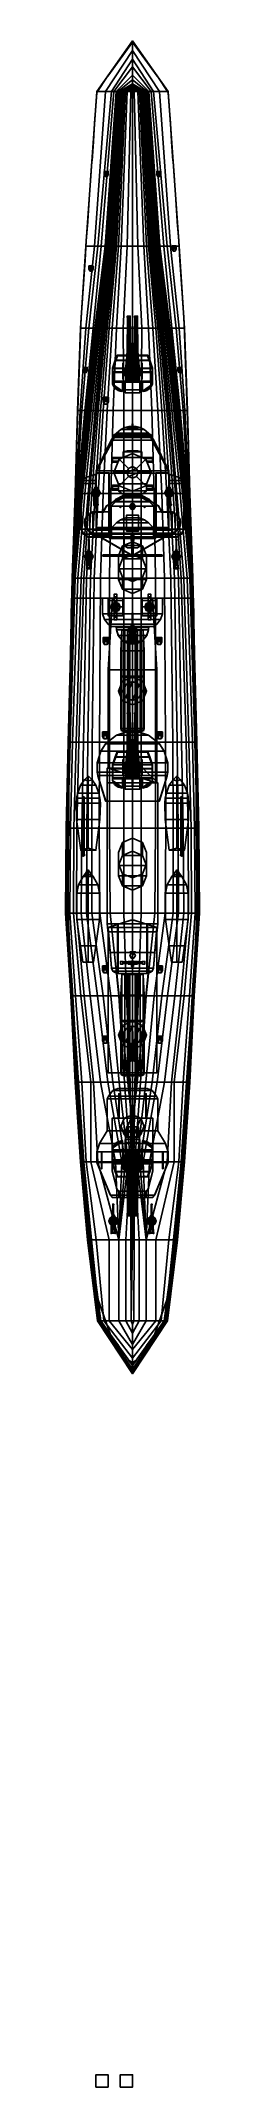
# Model space of a CAD drawing. Header units: millimetres. Extents: x -5 to 5, y -112 to 54.
import ezdxf

# ---------------------------------------------------------------- set-up
doc = ezdxf.new("R2010")
doc.units = ezdxf.units.MM
for name, color, linetype in [('boats', 1, 'Continuous'), ('gun', 1, 'Continuous'), ('railings', 6, 'Continuous'), ('sleeve', 5, 'Continuous'), ('superstructure', 6, 'Continuous'), ('turret', 2, 'Continuous')]:
    doc.layers.add(name, color=color, linetype=linetype)

msp = doc.modelspace()

# ---------------------------------------------------------------- linework, layer by layer
for points in [[(0, 54.33, 6.18), (0, 54.33, 6.18), (-2.92, 50.2, 5.71), (2.92, 50.2, 5.71)], [(0, 54.33, 6.18), (0, 53.54, 5.22), (-2.2, 50.2, 4.5), (-2.92, 50.2, 5.71)], [(0, 53.54, 5.22), (0, 52.84, 4.43), (-1.72, 50.2, 3.43), (-2.2, 50.2, 4.5)], [(0, 54.29, 6.16), (-0.04, 54.25, 6.16), (-0.04, 54.25, 9.19), (0, 54.28, 9.19)], [(0, 54.28, 9.19), (-0.04, 54.25, 9.19), (0, 54.22, 9.19), (0.03, 54.25, 9.19)], [(-0.04, 54.25, 6.16), (0, 54.21, 6.16), (0, 54.22, 9.19), (-0.04, 54.25, 9.19)], [(2.92, 50.2, 5.71), (2.2, 50.2, 4.5), (0, 53.54, 5.22), (0, 54.33, 6.18)], [(0.04, 54.25, 6.16), (0, 54.29, 6.16), (0, 54.28, 9.19), (0.03, 54.25, 9.19)], [(0, 54.21, 6.16), (0.04, 54.25, 6.16), (0.03, 54.25, 9.19), (0, 54.22, 9.19)], [(2.2, 50.2, 4.5), (1.72, 50.2, 3.43), (0, 52.84, 4.43), (0, 53.54, 5.22)], [(0, 52.84, 4.43), (0, 52.21, 3.62), (-1.53, 50.2, 2.83), (-1.72, 50.2, 3.43)], [(0, 52.21, 3.62), (0, 51.54, 2.3), (-1.33, 50.2, 1.97), (-1.53, 50.2, 2.83)], [(1.72, 50.2, 3.43), (1.53, 50.2, 2.83), (0, 52.21, 3.62), (0, 52.84, 4.43)], [(1.53, 50.2, 2.83), (1.33, 50.2, 1.97), (0, 51.54, 2.3), (0, 52.21, 3.62)], [(-2.92, 50.2, 5.71), (-2.2, 50.2, 4.5), (-3.11, 37.6, 4.04), (-3.81, 37.6, 5.48)], [(-3.81, 37.6, 5.48), (3.81, 37.6, 5.48), (2.92, 50.2, 5.71), (-2.92, 50.2, 5.71)], [(-2.2, 50.2, 4.5), (-1.72, 50.2, 3.43), (-2.83, 37.6, 3.3), (-3.11, 37.6, 4.04)], [(-1.72, 50.2, 3.43), (-1.53, 50.2, 2.83), (-2.57, 37.6, 2.49), (-2.83, 37.6, 3.3)], [(-1.53, 50.2, 2.83), (-1.33, 50.2, 1.97), (-2.25, 37.6, 1.22), (-2.57, 37.6, 2.49)], [(-1.33, 50.2, 1.97), (-1.2, 50.2, 1.24), (-2.13, 37.6, 0.74), (-2.25, 37.6, 1.22)], [(-1.2, 50.2, 1.24), (-1.07, 50.2, 0.38), (-2.05, 37.6, 0.38), (-2.13, 37.6, 0.74)], [(-1.07, 50.2, 0.38), (-0.99, 50.2, -0.16), (-1.93, 37.6, -0.16), (-2.05, 37.6, 0.38)], [(-0.99, 50.2, -0.16), (-0.95, 50.2, -0.61), (-1.84, 37.6, -0.61), (-1.93, 37.6, -0.16)], [(-0.95, 50.2, -0.61), (-0.89, 50.2, -1.06), (-1.74, 37.6, -1.06), (-1.84, 37.6, -0.61)], [(-0.89, 50.2, -1.06), (-0.85, 50.2, -1.42), (-1.64, 37.6, -1.42), (-1.74, 37.6, -1.06)], [(-0.85, 50.2, -1.42), (-0.82, 50.2, -1.62), (-1.59, 37.6, -1.62), (-1.64, 37.6, -1.42)], [(-0.82, 50.2, -1.62), (-0.78, 50.2, -1.86), (-1.51, 37.6, -1.86), (-1.59, 37.6, -1.62)], [(-0.78, 50.2, -1.86), (-0.72, 50.2, -2.16), (-1.4, 37.6, -2.16), (-1.51, 37.6, -1.86)], [(-0.72, 50.2, -2.16), (-0.67, 50.2, -2.39), (-1.31, 37.6, -2.39), (-1.4, 37.6, -2.16)], [(0, 51.54, 2.3), (0, 51.17, 1.24), (-1.2, 50.2, 1.24), (-1.33, 50.2, 1.97)], [(-0.67, 50.2, -2.39), (-0.57, 50.2, -2.67), (-1.14, 37.6, -2.67), (-1.31, 37.6, -2.39)], [(0, 51.17, 1.24), (0, 50.82, 0.38), (-1.07, 50.2, 0.38), (-1.2, 50.2, 1.24)], [(-0.57, 50.2, -2.67), (-0.43, 50.2, -3), (-0.93, 37.6, -2.95), (-1.14, 37.6, -2.67)], [(0, 50.82, 0.38), (0, 50.66, -0.16), (-0.99, 50.2, -0.16), (-1.07, 50.2, 0.38)], [(0, 50.66, -0.16), (0, 50.57, -0.61), (-0.95, 50.2, -0.61), (-0.99, 50.2, -0.16)], [(0, 50.57, -0.61), (0, 50.52, -1.06), (-0.89, 50.2, -1.06), (-0.95, 50.2, -0.61)], [(-0.43, 50.2, -3), (-0.14, 50.2, -3.38), (-0.43, 37.6, -3.31), (-0.93, 37.6, -2.95)], [(0, 50.52, -1.06), (0, 50.47, -1.42), (-0.85, 50.2, -1.42), (-0.89, 50.2, -1.06)], [(0, 50.47, -1.42), (0, 50.45, -1.62), (-0.82, 50.2, -1.62), (-0.85, 50.2, -1.42)], [(0, 50.45, -1.62), (0, 50.41, -1.86), (-0.78, 50.2, -1.86), (-0.82, 50.2, -1.62)], [(0, 50.41, -1.86), (0, 50.39, -2.16), (-0.72, 50.2, -2.16), (-0.78, 50.2, -1.86)], [(0, 50.39, -2.16), (0, 50.36, -2.39), (-0.67, 50.2, -2.39), (-0.72, 50.2, -2.16)], [(0, 50.36, -2.39), (0, 50.34, -2.67), (-0.57, 50.2, -2.67), (-0.67, 50.2, -2.39)], [(0, 50.34, -2.67), (0, 50.29, -3), (-0.43, 50.2, -3), (-0.57, 50.2, -2.67)], [(0, 50.29, -3), (0, 50.24, -3.38), (-0.14, 50.2, -3.38), (-0.43, 50.2, -3)], [(-0.14, 50.2, -3.38), (0, 50.2, -3.41), (0, 37.6, -3.41), (-0.43, 37.6, -3.31)], [(0, 50.24, -3.38), (0, 50.2, -3.41), (0, 50.2, -3.41), (-0.14, 50.2, -3.38)], [(1.33, 50.2, 1.97), (1.2, 50.2, 1.24), (0, 51.17, 1.24), (0, 51.54, 2.3)], [(1.2, 50.2, 1.24), (1.07, 50.2, 0.38), (0, 50.82, 0.38), (0, 51.17, 1.24)], [(1.07, 50.2, 0.38), (0.99, 50.2, -0.16), (0, 50.66, -0.16), (0, 50.82, 0.38)], [(0.99, 50.2, -0.16), (0.95, 50.2, -0.61), (0, 50.57, -0.61), (0, 50.66, -0.16)], [(0.95, 50.2, -0.61), (0.89, 50.2, -1.06), (0, 50.52, -1.06), (0, 50.57, -0.61)], [(0.89, 50.2, -1.06), (0.85, 50.2, -1.42), (0, 50.47, -1.42), (0, 50.52, -1.06)], [(0.85, 50.2, -1.42), (0.82, 50.2, -1.62), (0, 50.45, -1.62), (0, 50.47, -1.42)], [(0.82, 50.2, -1.62), (0.78, 50.2, -1.86), (0, 50.41, -1.86), (0, 50.45, -1.62)], [(0.78, 50.2, -1.86), (0.72, 50.2, -2.16), (0, 50.39, -2.16), (0, 50.41, -1.86)], [(0.72, 50.2, -2.16), (0.67, 50.2, -2.39), (0, 50.36, -2.39), (0, 50.39, -2.16)], [(0.67, 50.2, -2.39), (0.57, 50.2, -2.67), (0, 50.34, -2.67), (0, 50.36, -2.39)], [(0.57, 50.2, -2.67), (0.43, 50.2, -3), (0, 50.29, -3), (0, 50.34, -2.67)], [(0.43, 50.2, -3), (0.14, 50.2, -3.38), (0, 50.24, -3.38), (0, 50.29, -3)], [(0.14, 50.2, -3.38), (0, 50.2, -3.41), (0, 50.2, -3.41), (0, 50.24, -3.38)], [(0.43, 37.6, -3.31), (0, 37.6, -3.41), (0, 50.2, -3.41), (0.14, 50.2, -3.38)], [(0.93, 37.6, -2.95), (0.43, 37.6, -3.31), (0.14, 50.2, -3.38), (0.43, 50.2, -3)], [(1.14, 37.6, -2.67), (0.93, 37.6, -2.95), (0.43, 50.2, -3), (0.57, 50.2, -2.67)], [(1.31, 37.6, -2.39), (1.14, 37.6, -2.67), (0.57, 50.2, -2.67), (0.67, 50.2, -2.39)], [(1.4, 37.6, -2.16), (1.31, 37.6, -2.39), (0.67, 50.2, -2.39), (0.72, 50.2, -2.16)], [(1.51, 37.6, -1.86), (1.4, 37.6, -2.16), (0.72, 50.2, -2.16), (0.78, 50.2, -1.86)], [(1.59, 37.6, -1.62), (1.51, 37.6, -1.86), (0.78, 50.2, -1.86), (0.82, 50.2, -1.62)], [(1.64, 37.6, -1.42), (1.59, 37.6, -1.62), (0.82, 50.2, -1.62), (0.85, 50.2, -1.42)], [(1.74, 37.6, -1.06), (1.64, 37.6, -1.42), (0.85, 50.2, -1.42), (0.89, 50.2, -1.06)], [(1.84, 37.6, -0.61), (1.74, 37.6, -1.06), (0.89, 50.2, -1.06), (0.95, 50.2, -0.61)], [(1.93, 37.6, -0.16), (1.84, 37.6, -0.61), (0.95, 50.2, -0.61), (0.99, 50.2, -0.16)], [(2.05, 37.6, 0.38), (1.93, 37.6, -0.16), (0.99, 50.2, -0.16), (1.07, 50.2, 0.38)], [(2.13, 37.6, 0.74), (2.05, 37.6, 0.38), (1.07, 50.2, 0.38), (1.2, 50.2, 1.24)], [(2.25, 37.6, 1.22), (2.13, 37.6, 0.74), (1.2, 50.2, 1.24), (1.33, 50.2, 1.97)], [(2.57, 37.6, 2.49), (2.25, 37.6, 1.22), (1.33, 50.2, 1.97), (1.53, 50.2, 2.83)], [(2.83, 37.6, 3.3), (2.57, 37.6, 2.49), (1.53, 50.2, 2.83), (1.72, 50.2, 3.43)], [(3.11, 37.6, 4.04), (2.83, 37.6, 3.3), (1.72, 50.2, 3.43), (2.2, 50.2, 4.5)], [(3.81, 37.6, 5.48), (3.11, 37.6, 4.04), (2.2, 50.2, 4.5), (2.92, 50.2, 5.71)], [(-2.06, 43.69, 6.14), (-2.22, 43.69, 6.14), (-2.31, 43.69, 6.41), (-1.98, 43.69, 6.41)], [(-1.98, 43.69, 6.41), (-2.31, 43.69, 6.41), (-2.22, 43.69, 6.65), (-2.06, 43.69, 6.65)], [(-2.22, 43.69, 6.65), (-2.31, 43.69, 6.41), (-2.31, 43.56, 6.37), (-2.22, 43.46, 6.6)], [(-2.31, 43.69, 6.41), (-2.22, 43.69, 6.14), (-2.22, 43.65, 6.12), (-2.31, 43.56, 6.37)], [(-2.31, 43.56, 6.37), (-2.22, 43.65, 6.12), (-2.22, 43.55, 6.09), (-2.31, 43.41, 6.19)], [(-2.22, 43.46, 6.6), (-2.31, 43.56, 6.37), (-2.31, 43.41, 6.19), (-2.22, 43.27, 6.31)], [(-2.22, 43.55, 5.58), (-2.31, 43.41, 5.58), (-2.31, 43.41, 6.19), (-2.22, 43.55, 6.09)], [(-2.31, 43.41, 5.58), (-2.22, 43.27, 5.58), (-2.22, 43.27, 6.31), (-2.31, 43.41, 6.19)], [(-2.06, 43.69, 6.65), (-2.22, 43.69, 6.65), (-2.22, 43.46, 6.6), (-2.06, 43.46, 6.6)], [(-2.22, 43.69, 6.14), (-2.06, 43.69, 6.14), (-2.06, 43.65, 6.12), (-2.22, 43.65, 6.12)], [(-2.22, 43.65, 6.12), (-2.06, 43.65, 6.12), (-2.06, 43.55, 6.09), (-2.22, 43.55, 6.09)], [(-2.06, 43.55, 5.58), (-2.22, 43.55, 5.58), (-2.22, 43.55, 6.09), (-2.06, 43.55, 6.09)], [(-2.06, 43.46, 6.6), (-2.22, 43.46, 6.6), (-2.22, 43.27, 6.31), (-2.06, 43.27, 6.31)], [(-1.98, 43.69, 6.41), (-2.06, 43.69, 6.65), (-2.06, 43.46, 6.6), (-1.98, 43.56, 6.37)], [(-2.06, 43.69, 6.14), (-1.98, 43.69, 6.41), (-1.98, 43.56, 6.37), (-2.06, 43.65, 6.12)], [(-2.06, 43.65, 6.12), (-1.98, 43.56, 6.37), (-1.98, 43.41, 6.19), (-2.06, 43.55, 6.09)], [(-1.98, 43.56, 6.37), (-2.06, 43.46, 6.6), (-2.06, 43.27, 6.31), (-1.98, 43.41, 6.19)], [(-1.98, 43.41, 5.58), (-2.06, 43.55, 5.58), (-2.06, 43.55, 6.09), (-1.98, 43.41, 6.19)], [(-2.06, 43.27, 5.58), (-1.98, 43.41, 5.58), (-1.98, 43.41, 6.19), (-2.06, 43.27, 6.31)], [(1.99, 43.69, 6.41), (2.08, 43.69, 6.14), (2.08, 43.65, 6.12), (1.99, 43.56, 6.37)], [(2.08, 43.69, 6.65), (1.99, 43.69, 6.41), (1.99, 43.56, 6.37), (2.08, 43.46, 6.6)], [(2.32, 43.69, 6.41), (1.99, 43.69, 6.41), (2.08, 43.69, 6.65), (2.24, 43.69, 6.65)], [(2.24, 43.69, 6.14), (2.08, 43.69, 6.14), (1.99, 43.69, 6.41), (2.32, 43.69, 6.41)], [(1.99, 43.56, 6.37), (2.08, 43.65, 6.12), (2.08, 43.55, 6.09), (1.99, 43.41, 6.19)], [(2.08, 43.46, 6.6), (1.99, 43.56, 6.37), (1.99, 43.41, 6.19), (2.08, 43.27, 6.31)], [(2.08, 43.55, 5.58), (1.99, 43.41, 5.58), (1.99, 43.41, 6.19), (2.08, 43.55, 6.09)], [(1.99, 43.41, 5.58), (2.08, 43.27, 5.58), (2.08, 43.27, 6.31), (1.99, 43.41, 6.19)], [(2.08, 43.69, 6.14), (2.24, 43.69, 6.14), (2.24, 43.65, 6.12), (2.08, 43.65, 6.12)], [(2.24, 43.69, 6.65), (2.08, 43.69, 6.65), (2.08, 43.46, 6.6), (2.24, 43.46, 6.6)], [(2.08, 43.65, 6.12), (2.24, 43.65, 6.12), (2.24, 43.55, 6.09), (2.08, 43.55, 6.09)], [(2.24, 43.55, 5.58), (2.08, 43.55, 5.58), (2.08, 43.55, 6.09), (2.24, 43.55, 6.09)], [(2.24, 43.46, 6.6), (2.08, 43.46, 6.6), (2.08, 43.27, 6.31), (2.24, 43.27, 6.31)], [(2.24, 43.69, 6.14), (2.32, 43.69, 6.41), (2.32, 43.56, 6.37), (2.24, 43.65, 6.12)], [(2.32, 43.69, 6.41), (2.24, 43.69, 6.65), (2.24, 43.46, 6.6), (2.32, 43.56, 6.37)], [(2.24, 43.65, 6.12), (2.32, 43.56, 6.37), (2.32, 43.41, 6.19), (2.24, 43.55, 6.09)], [(2.32, 43.56, 6.37), (2.24, 43.46, 6.6), (2.24, 43.27, 6.31), (2.32, 43.41, 6.19)], [(2.32, 43.41, 5.58), (2.24, 43.55, 5.58), (2.24, 43.55, 6.09), (2.32, 43.41, 6.19)], [(2.24, 43.27, 5.58), (2.32, 43.41, 5.58), (2.32, 43.41, 6.19), (2.24, 43.27, 6.31)], [(-2.22, 43.27, 5.58), (-2.06, 43.27, 5.58), (-2.06, 43.27, 6.31), (-2.22, 43.27, 6.31)], [(2.08, 43.27, 5.58), (2.24, 43.27, 5.58), (2.24, 43.27, 6.31), (2.08, 43.27, 6.31)], [(-3.81, 37.6, 5.48), (-3.11, 37.6, 4.04), (-3.82, 30.91, 4.04), (-4.25, 30.91, 5.32)], [(-4.25, 30.91, 5.32), (4.25, 30.91, 5.32), (3.81, 37.6, 5.48), (-3.81, 37.6, 5.48)], [(-3.11, 37.6, 4.04), (-2.83, 37.6, 3.3), (-3.57, 30.91, 3.18), (-3.82, 30.91, 4.04)], [(-2.83, 37.6, 3.3), (-2.57, 37.6, 2.49), (-3.22, 30.91, 1.84), (-3.57, 30.91, 3.18)], [(-2.57, 37.6, 2.49), (-2.25, 37.6, 1.22), (-3.07, 30.91, 1.22), (-3.22, 30.91, 1.84)], [(-2.25, 37.6, 1.22), (-2.13, 37.6, 0.74), (-2.96, 30.91, 0.74), (-3.07, 30.91, 1.22)], [(-2.13, 37.6, 0.74), (-2.05, 37.6, 0.38), (-2.88, 30.91, 0.38), (-2.96, 30.91, 0.74)], [(-2.05, 37.6, 0.38), (-1.93, 37.6, -0.16), (-2.75, 30.91, -0.16), (-2.88, 30.91, 0.38)], [(-1.93, 37.6, -0.16), (-1.84, 37.6, -0.61), (-2.65, 30.91, -0.61), (-2.75, 30.91, -0.16)], [(-1.84, 37.6, -0.61), (-1.74, 37.6, -1.06), (-2.52, 30.91, -1.06), (-2.65, 30.91, -0.61)], [(-1.74, 37.6, -1.06), (-1.64, 37.6, -1.42), (-2.41, 30.91, -1.42), (-2.52, 30.91, -1.06)], [(-1.64, 37.6, -1.42), (-1.59, 37.6, -1.62), (-2.33, 30.91, -1.62), (-2.41, 30.91, -1.42)], [(-1.59, 37.6, -1.62), (-1.51, 37.6, -1.86), (-2.21, 30.91, -1.86), (-2.33, 30.91, -1.62)], [(-1.51, 37.6, -1.86), (-1.4, 37.6, -2.16), (-2.06, 30.91, -2.16), (-2.21, 30.91, -1.86)], [(-1.4, 37.6, -2.16), (-1.31, 37.6, -2.39), (-1.9, 30.91, -2.39), (-2.06, 30.91, -2.16)], [(-1.31, 37.6, -2.39), (-1.14, 37.6, -2.67), (-1.66, 30.91, -2.67), (-1.9, 30.91, -2.39)], [(-1.14, 37.6, -2.67), (-0.93, 37.6, -2.95), (-1.31, 30.91, -2.95), (-1.66, 30.91, -2.67)], [(-0.93, 37.6, -2.95), (-0.43, 37.6, -3.31), (-0.77, 30.91, -3.24), (-1.31, 30.91, -2.95)], [(-0.43, 37.6, -3.31), (0, 37.6, -3.41), (0, 30.91, -3.41), (-0.77, 30.91, -3.24)], [(0.77, 30.91, -3.24), (0, 30.91, -3.41), (0, 37.6, -3.41), (0.43, 37.6, -3.31)], [(1.31, 30.91, -2.95), (0.77, 30.91, -3.24), (0.43, 37.6, -3.31), (0.93, 37.6, -2.95)], [(1.66, 30.91, -2.67), (1.31, 30.91, -2.95), (0.93, 37.6, -2.95), (1.14, 37.6, -2.67)], [(1.9, 30.91, -2.39), (1.66, 30.91, -2.67), (1.14, 37.6, -2.67), (1.31, 37.6, -2.39)], [(2.06, 30.91, -2.16), (1.9, 30.91, -2.39), (1.31, 37.6, -2.39), (1.4, 37.6, -2.16)], [(2.21, 30.91, -1.86), (2.06, 30.91, -2.16), (1.4, 37.6, -2.16), (1.51, 37.6, -1.86)], [(2.33, 30.91, -1.62), (2.21, 30.91, -1.86), (1.51, 37.6, -1.86), (1.59, 37.6, -1.62)], [(2.41, 30.91, -1.42), (2.33, 30.91, -1.62), (1.59, 37.6, -1.62), (1.64, 37.6, -1.42)], [(2.52, 30.91, -1.06), (2.41, 30.91, -1.42), (1.64, 37.6, -1.42), (1.74, 37.6, -1.06)], [(2.65, 30.91, -0.61), (2.52, 30.91, -1.06), (1.74, 37.6, -1.06), (1.84, 37.6, -0.61)], [(2.75, 30.91, -0.16), (2.65, 30.91, -0.61), (1.84, 37.6, -0.61), (1.93, 37.6, -0.16)], [(2.88, 30.91, 0.38), (2.75, 30.91, -0.16), (1.93, 37.6, -0.16), (2.05, 37.6, 0.38)], [(2.96, 30.91, 0.74), (2.88, 30.91, 0.38), (2.05, 37.6, 0.38), (2.13, 37.6, 0.74)], [(3.07, 30.91, 1.22), (2.96, 30.91, 0.74), (2.13, 37.6, 0.74), (2.25, 37.6, 1.22)], [(3.22, 30.91, 1.84), (3.07, 30.91, 1.22), (2.25, 37.6, 1.22), (2.57, 37.6, 2.49)], [(3.57, 30.91, 3.18), (3.22, 30.91, 1.84), (2.57, 37.6, 2.49), (2.83, 37.6, 3.3)], [(3.82, 30.91, 4.04), (3.57, 30.91, 3.18), (2.83, 37.6, 3.3), (3.11, 37.6, 4.04)], [(4.25, 30.91, 5.32), (3.82, 30.91, 4.04), (3.11, 37.6, 4.04), (3.81, 37.6, 5.48)], [(3.49, 37.62, 6.03), (3.33, 37.62, 6.03), (3.24, 37.62, 6.3), (3.57, 37.62, 6.3)], [(3.57, 37.62, 6.3), (3.24, 37.62, 6.3), (3.33, 37.62, 6.54), (3.49, 37.62, 6.54)], [(3.33, 37.62, 6.54), (3.24, 37.62, 6.3), (3.24, 37.49, 6.26), (3.33, 37.39, 6.49)], [(3.24, 37.62, 6.3), (3.33, 37.62, 6.03), (3.33, 37.58, 6.01), (3.24, 37.49, 6.26)], [(3.24, 37.49, 6.26), (3.33, 37.58, 6.01), (3.33, 37.48, 5.98), (3.24, 37.34, 6.08)], [(3.33, 37.39, 6.49), (3.24, 37.49, 6.26), (3.24, 37.34, 6.08), (3.33, 37.2, 6.2)], [(3.33, 37.48, 5.47), (3.24, 37.34, 5.47), (3.24, 37.34, 6.08), (3.33, 37.48, 5.98)], [(3.24, 37.34, 5.47), (3.33, 37.2, 5.47), (3.33, 37.2, 6.2), (3.24, 37.34, 6.08)], [(3.49, 37.62, 6.54), (3.33, 37.62, 6.54), (3.33, 37.39, 6.49), (3.49, 37.39, 6.49)], [(3.33, 37.62, 6.03), (3.49, 37.62, 6.03), (3.49, 37.58, 6.01), (3.33, 37.58, 6.01)], [(3.33, 37.58, 6.01), (3.49, 37.58, 6.01), (3.49, 37.48, 5.98), (3.33, 37.48, 5.98)], [(3.49, 37.48, 5.47), (3.33, 37.48, 5.47), (3.33, 37.48, 5.98), (3.49, 37.48, 5.98)], [(3.49, 37.39, 6.49), (3.33, 37.39, 6.49), (3.33, 37.2, 6.2), (3.49, 37.2, 6.2)], [(3.33, 37.2, 5.47), (3.49, 37.2, 5.47), (3.49, 37.2, 6.2), (3.33, 37.2, 6.2)], [(3.57, 37.62, 6.3), (3.49, 37.62, 6.54), (3.49, 37.39, 6.49), (3.57, 37.49, 6.26)], [(3.49, 37.62, 6.03), (3.57, 37.62, 6.3), (3.57, 37.49, 6.26), (3.49, 37.58, 6.01)], [(3.49, 37.58, 6.01), (3.57, 37.49, 6.26), (3.57, 37.34, 6.08), (3.49, 37.48, 5.98)], [(3.57, 37.49, 6.26), (3.49, 37.39, 6.49), (3.49, 37.2, 6.2), (3.57, 37.34, 6.08)], [(3.57, 37.34, 5.47), (3.49, 37.48, 5.47), (3.49, 37.48, 5.98), (3.57, 37.34, 6.08)], [(3.49, 37.2, 5.47), (3.57, 37.34, 5.47), (3.57, 37.34, 6.08), (3.49, 37.2, 6.2)], [(-3.56, 35.99, 6.26), (-3.47, 35.99, 5.99), (-3.47, 35.95, 5.97), (-3.56, 35.86, 6.22)], [(-3.47, 35.99, 6.5), (-3.56, 35.99, 6.26), (-3.56, 35.86, 6.22), (-3.47, 35.75, 6.45)], [(-3.23, 35.99, 6.26), (-3.56, 35.99, 6.26), (-3.47, 35.99, 6.5), (-3.31, 35.99, 6.5)], [(-3.31, 35.99, 5.99), (-3.47, 35.99, 5.99), (-3.56, 35.99, 6.26), (-3.23, 35.99, 6.26)], [(-3.56, 35.86, 6.22), (-3.47, 35.95, 5.97), (-3.47, 35.85, 5.94), (-3.56, 35.71, 6.04)], [(-3.47, 35.75, 6.45), (-3.56, 35.86, 6.22), (-3.56, 35.71, 6.04), (-3.47, 35.57, 6.16)], [(-3.47, 35.85, 5.43), (-3.56, 35.71, 5.43), (-3.56, 35.71, 6.04), (-3.47, 35.85, 5.94)], [(-3.56, 35.71, 5.43), (-3.47, 35.57, 5.43), (-3.47, 35.57, 6.16), (-3.56, 35.71, 6.04)], [(-3.47, 35.99, 5.99), (-3.31, 35.99, 5.99), (-3.31, 35.95, 5.97), (-3.47, 35.95, 5.97)], [(-3.31, 35.99, 6.5), (-3.47, 35.99, 6.5), (-3.47, 35.75, 6.45), (-3.31, 35.75, 6.45)], [(-3.47, 35.95, 5.97), (-3.31, 35.95, 5.97), (-3.31, 35.85, 5.94), (-3.47, 35.85, 5.94)], [(-3.31, 35.85, 5.43), (-3.47, 35.85, 5.43), (-3.47, 35.85, 5.94), (-3.31, 35.85, 5.94)], [(-3.31, 35.75, 6.45), (-3.47, 35.75, 6.45), (-3.47, 35.57, 6.16), (-3.31, 35.57, 6.16)], [(-3.47, 35.57, 5.43), (-3.31, 35.57, 5.43), (-3.31, 35.57, 6.16), (-3.47, 35.57, 6.16)], [(-3.31, 35.99, 5.99), (-3.23, 35.99, 6.26), (-3.23, 35.86, 6.22), (-3.31, 35.95, 5.97)], [(-3.23, 35.99, 6.26), (-3.31, 35.99, 6.5), (-3.31, 35.75, 6.45), (-3.23, 35.86, 6.22)], [(-3.31, 35.95, 5.97), (-3.23, 35.86, 6.22), (-3.23, 35.71, 6.04), (-3.31, 35.85, 5.94)], [(-3.23, 35.86, 6.22), (-3.31, 35.75, 6.45), (-3.31, 35.57, 6.16), (-3.23, 35.71, 6.04)], [(-3.23, 35.71, 5.43), (-3.31, 35.85, 5.43), (-3.31, 35.85, 5.94), (-3.23, 35.71, 6.04)], [(-3.31, 35.57, 5.43), (-3.23, 35.71, 5.43), (-3.23, 35.71, 6.04), (-3.31, 35.57, 6.16)], [(-4.25, 30.91, 5.32), (-3.82, 30.91, 4.04), (-4.29, 24.19, 4.04), (-4.49, 24.19, 5.22)], [(-4.49, 24.19, 5.22), (4.49, 24.19, 5.22), (4.25, 30.91, 5.32), (-4.25, 30.91, 5.32)], [(-3.82, 30.91, 4.04), (-3.57, 30.91, 3.18), (-4.14, 24.19, 3.1), (-4.29, 24.19, 4.04)], [(-3.57, 30.91, 3.18), (-3.22, 30.91, 1.84), (-3.89, 24.19, 1.84), (-4.14, 24.19, 3.1)], [(-3.22, 30.91, 1.84), (-3.07, 30.91, 1.22), (-3.79, 24.19, 1.22), (-3.89, 24.19, 1.84)], [(-3.07, 30.91, 1.22), (-2.96, 30.91, 0.74), (-3.7, 24.19, 0.74), (-3.79, 24.19, 1.22)], [(-2.96, 30.91, 0.74), (-2.88, 30.91, 0.38), (-3.62, 24.19, 0.38), (-3.7, 24.19, 0.74)], [(-2.88, 30.91, 0.38), (-2.75, 30.91, -0.16), (-3.49, 24.19, -0.16), (-3.62, 24.19, 0.38)], [(-2.75, 30.91, -0.16), (-2.65, 30.91, -0.61), (-3.37, 24.19, -0.61), (-3.49, 24.19, -0.16)], [(-2.65, 30.91, -0.61), (-2.52, 30.91, -1.06), (-3.21, 24.19, -1.06), (-3.37, 24.19, -0.61)], [(-2.52, 30.91, -1.06), (-2.41, 30.91, -1.42), (-3.05, 24.19, -1.42), (-3.21, 24.19, -1.06)], [(-2.41, 30.91, -1.42), (-2.33, 30.91, -1.62), (-2.95, 24.19, -1.62), (-3.05, 24.19, -1.42)], [(-2.33, 30.91, -1.62), (-2.21, 30.91, -1.86), (-2.82, 24.19, -1.86), (-2.95, 24.19, -1.62)], [(-2.21, 30.91, -1.86), (-2.06, 30.91, -2.16), (-2.61, 24.19, -2.16), (-2.82, 24.19, -1.86)], [(-2.06, 30.91, -2.16), (-1.9, 30.91, -2.39), (-2.4, 24.19, -2.39), (-2.61, 24.19, -2.16)], [(-1.9, 30.91, -2.39), (-1.66, 30.91, -2.67), (-2.07, 24.19, -2.67), (-2.4, 24.19, -2.39)], [(-1.66, 30.91, -2.67), (-1.31, 30.91, -2.95), (-1.59, 24.19, -2.95), (-2.07, 24.19, -2.67)], [(-1.31, 30.91, -2.95), (-0.77, 30.91, -3.24), (-0.7, 24.19, -3.28), (-1.59, 24.19, -2.95)], [(-0.77, 30.91, -3.24), (0, 30.91, -3.41), (0, 24.19, -3.41), (-0.7, 24.19, -3.28)], [(0.7, 24.19, -3.28), (0, 24.19, -3.41), (0, 30.91, -3.41), (0.77, 30.91, -3.24)], [(1.59, 24.19, -2.95), (0.7, 24.19, -3.28), (0.77, 30.91, -3.24), (1.31, 30.91, -2.95)], [(2.07, 24.19, -2.67), (1.59, 24.19, -2.95), (1.31, 30.91, -2.95), (1.66, 30.91, -2.67)], [(2.4, 24.19, -2.39), (2.07, 24.19, -2.67), (1.66, 30.91, -2.67), (1.9, 30.91, -2.39)], [(2.61, 24.19, -2.16), (2.4, 24.19, -2.39), (1.9, 30.91, -2.39), (2.06, 30.91, -2.16)], [(2.82, 24.19, -1.86), (2.61, 24.19, -2.16), (2.06, 30.91, -2.16), (2.21, 30.91, -1.86)], [(2.95, 24.19, -1.62), (2.82, 24.19, -1.86), (2.21, 30.91, -1.86), (2.33, 30.91, -1.62)], [(3.05, 24.19, -1.42), (2.95, 24.19, -1.62), (2.33, 30.91, -1.62), (2.41, 30.91, -1.42)], [(3.21, 24.19, -1.06), (3.05, 24.19, -1.42), (2.41, 30.91, -1.42), (2.52, 30.91, -1.06)], [(3.37, 24.19, -0.61), (3.21, 24.19, -1.06), (2.52, 30.91, -1.06), (2.65, 30.91, -0.61)], [(3.49, 24.19, -0.16), (3.37, 24.19, -0.61), (2.65, 30.91, -0.61), (2.75, 30.91, -0.16)], [(3.62, 24.19, 0.38), (3.49, 24.19, -0.16), (2.75, 30.91, -0.16), (2.88, 30.91, 0.38)], [(3.7, 24.19, 0.74), (3.62, 24.19, 0.38), (2.88, 30.91, 0.38), (2.96, 30.91, 0.74)], [(3.79, 24.19, 1.22), (3.7, 24.19, 0.74), (2.96, 30.91, 0.74), (3.07, 30.91, 1.22)], [(3.89, 24.19, 1.84), (3.79, 24.19, 1.22), (3.07, 30.91, 1.22), (3.22, 30.91, 1.84)], [(4.14, 24.19, 3.1), (3.89, 24.19, 1.84), (3.22, 30.91, 1.84), (3.57, 30.91, 3.18)], [(4.29, 24.19, 4.04), (4.14, 24.19, 3.1), (3.57, 30.91, 3.18), (3.82, 30.91, 4.04)], [(4.49, 24.19, 5.22), (4.29, 24.19, 4.04), (3.82, 30.91, 4.04), (4.25, 30.91, 5.32)], [(-3.78, 27.71, 5.82), (-3.94, 27.71, 5.82), (-4.03, 27.71, 6.09), (-3.7, 27.71, 6.09)], [(-3.7, 27.71, 6.09), (-4.03, 27.71, 6.09), (-3.94, 27.71, 6.33), (-3.78, 27.71, 6.33)], [(-3.94, 27.71, 6.33), (-4.03, 27.71, 6.09), (-4.03, 27.58, 6.05), (-3.94, 27.48, 6.28)], [(-4.03, 27.71, 6.09), (-3.94, 27.71, 5.82), (-3.94, 27.67, 5.8), (-4.03, 27.58, 6.05)], [(-4.03, 27.58, 6.05), (-3.94, 27.67, 5.8), (-3.94, 27.57, 5.77), (-4.03, 27.43, 5.87)], [(-3.94, 27.48, 6.28), (-4.03, 27.58, 6.05), (-4.03, 27.43, 5.87), (-3.94, 27.29, 5.99)], [(-3.94, 27.57, 5.26), (-4.03, 27.43, 5.26), (-4.03, 27.43, 5.87), (-3.94, 27.57, 5.77)], [(-4.03, 27.43, 5.26), (-3.94, 27.29, 5.26), (-3.94, 27.29, 5.99), (-4.03, 27.43, 5.87)], [(-3.78, 27.71, 6.33), (-3.94, 27.71, 6.33), (-3.94, 27.48, 6.28), (-3.78, 27.48, 6.28)], [(-3.94, 27.71, 5.82), (-3.78, 27.71, 5.82), (-3.78, 27.67, 5.8), (-3.94, 27.67, 5.8)], [(-3.94, 27.67, 5.8), (-3.78, 27.67, 5.8), (-3.78, 27.57, 5.77), (-3.94, 27.57, 5.77)], [(-3.78, 27.57, 5.26), (-3.94, 27.57, 5.26), (-3.94, 27.57, 5.77), (-3.78, 27.57, 5.77)], [(-3.78, 27.48, 6.28), (-3.94, 27.48, 6.28), (-3.94, 27.29, 5.99), (-3.78, 27.29, 5.99)], [(-3.94, 27.29, 5.26), (-3.78, 27.29, 5.26), (-3.78, 27.29, 5.99), (-3.94, 27.29, 5.99)], [(-3.7, 27.71, 6.09), (-3.78, 27.71, 6.33), (-3.78, 27.48, 6.28), (-3.7, 27.58, 6.05)], [(-3.78, 27.71, 5.82), (-3.7, 27.71, 6.09), (-3.7, 27.58, 6.05), (-3.78, 27.67, 5.8)], [(-3.78, 27.67, 5.8), (-3.7, 27.58, 6.05), (-3.7, 27.43, 5.87), (-3.78, 27.57, 5.77)], [(-3.7, 27.58, 6.05), (-3.78, 27.48, 6.28), (-3.78, 27.29, 5.99), (-3.7, 27.43, 5.87)], [(-3.7, 27.43, 5.26), (-3.78, 27.57, 5.26), (-3.78, 27.57, 5.77), (-3.7, 27.43, 5.87)], [(-3.78, 27.29, 5.26), (-3.7, 27.43, 5.26), (-3.7, 27.43, 5.87), (-3.78, 27.29, 5.99)], [(3.71, 27.71, 6.09), (3.8, 27.71, 5.82), (3.8, 27.67, 5.8), (3.71, 27.58, 6.05)], [(3.8, 27.71, 6.33), (3.71, 27.71, 6.09), (3.71, 27.58, 6.05), (3.8, 27.48, 6.28)], [(4.04, 27.71, 6.09), (3.71, 27.71, 6.09), (3.8, 27.71, 6.33), (3.96, 27.71, 6.33)], [(3.96, 27.71, 5.82), (3.8, 27.71, 5.82), (3.71, 27.71, 6.09), (4.04, 27.71, 6.09)], [(3.71, 27.58, 6.05), (3.8, 27.67, 5.8), (3.8, 27.57, 5.77), (3.71, 27.43, 5.87)], [(3.8, 27.48, 6.28), (3.71, 27.58, 6.05), (3.71, 27.43, 5.87), (3.8, 27.29, 5.99)], [(3.8, 27.57, 5.26), (3.71, 27.43, 5.26), (3.71, 27.43, 5.87), (3.8, 27.57, 5.77)], [(3.71, 27.43, 5.26), (3.8, 27.29, 5.26), (3.8, 27.29, 5.99), (3.71, 27.43, 5.87)], [(3.8, 27.71, 5.82), (3.96, 27.71, 5.82), (3.96, 27.67, 5.8), (3.8, 27.67, 5.8)], [(3.96, 27.71, 6.33), (3.8, 27.71, 6.33), (3.8, 27.48, 6.28), (3.96, 27.48, 6.28)], [(3.8, 27.67, 5.8), (3.96, 27.67, 5.8), (3.96, 27.57, 5.77), (3.8, 27.57, 5.77)], [(3.96, 27.57, 5.26), (3.8, 27.57, 5.26), (3.8, 27.57, 5.77), (3.96, 27.57, 5.77)], [(3.96, 27.48, 6.28), (3.8, 27.48, 6.28), (3.8, 27.29, 5.99), (3.96, 27.29, 5.99)], [(3.8, 27.29, 5.26), (3.96, 27.29, 5.26), (3.96, 27.29, 5.99), (3.8, 27.29, 5.99)], [(3.96, 27.71, 5.82), (4.04, 27.71, 6.09), (4.04, 27.58, 6.05), (3.96, 27.67, 5.8)], [(4.04, 27.71, 6.09), (3.96, 27.71, 6.33), (3.96, 27.48, 6.28), (4.04, 27.58, 6.05)], [(3.96, 27.67, 5.8), (4.04, 27.58, 6.05), (4.04, 27.43, 5.87), (3.96, 27.57, 5.77)], [(4.04, 27.58, 6.05), (3.96, 27.48, 6.28), (3.96, 27.29, 5.99), (4.04, 27.43, 5.87)], [(4.04, 27.43, 5.26), (3.96, 27.57, 5.26), (3.96, 27.57, 5.77), (4.04, 27.43, 5.87)], [(3.96, 27.29, 5.26), (4.04, 27.43, 5.26), (4.04, 27.43, 5.87), (3.96, 27.29, 5.99)], [(-2.08, 25.28, 5.97), (-2.3, 25.28, 5.97), (-2.41, 25.28, 6.33), (-1.97, 25.28, 6.33)], [(-1.97, 25.28, 6.33), (-2.41, 25.28, 6.33), (-2.3, 25.28, 6.65), (-2.08, 25.28, 6.65)], [(-2.3, 25.28, 6.65), (-2.41, 25.28, 6.33), (-2.41, 25.11, 6.27), (-2.3, 24.97, 6.58)], [(-2.41, 25.28, 6.33), (-2.3, 25.28, 5.97), (-2.3, 25.23, 5.94), (-2.41, 25.11, 6.27)], [(-2.41, 25.11, 6.27), (-2.3, 25.23, 5.94), (-2.3, 25.1, 5.9), (-2.41, 24.91, 6.04)], [(-2.3, 24.97, 6.58), (-2.41, 25.11, 6.27), (-2.41, 24.91, 6.04), (-2.3, 24.72, 6.19)], [(-2.3, 25.1, 5.22), (-2.41, 24.91, 5.22), (-2.41, 24.91, 6.04), (-2.3, 25.1, 5.9)], [(-2.08, 25.28, 6.65), (-2.3, 25.28, 6.65), (-2.3, 24.97, 6.58), (-2.08, 24.97, 6.58)], [(-2.3, 25.28, 5.97), (-2.08, 25.28, 5.97), (-2.08, 25.23, 5.94), (-2.3, 25.23, 5.94)], [(-2.3, 25.23, 5.94), (-2.08, 25.23, 5.94), (-2.08, 25.1, 5.9), (-2.3, 25.1, 5.9)], [(-2.08, 25.1, 5.22), (-2.3, 25.1, 5.22), (-2.3, 25.1, 5.9), (-2.08, 25.1, 5.9)], [(-1.97, 25.28, 6.33), (-2.08, 25.28, 6.65), (-2.08, 24.97, 6.58), (-1.97, 25.11, 6.27)], [(-2.08, 25.28, 5.97), (-1.97, 25.28, 6.33), (-1.97, 25.11, 6.27), (-2.08, 25.23, 5.94)], [(-2.08, 25.23, 5.94), (-1.97, 25.11, 6.27), (-1.97, 24.91, 6.04), (-2.08, 25.1, 5.9)], [(-1.97, 25.11, 6.27), (-2.08, 24.97, 6.58), (-2.08, 24.72, 6.19), (-1.97, 24.91, 6.04)], [(-1.97, 24.91, 5.22), (-2.08, 25.1, 5.22), (-2.08, 25.1, 5.9), (-1.97, 24.91, 6.04)], [(-4.49, 24.19, 5.22), (-4.29, 24.19, 4.04), (-4.62, 17.42, 4.04), (-4.68, 17.42, 5.13)], [(-4.68, 17.42, 5.13), (4.68, 17.42, 5.13), (4.49, 24.19, 5.22), (-4.49, 24.19, 5.22)], [(-4.29, 24.19, 4.04), (-4.14, 24.19, 3.1), (-4.55, 17.42, 3.01), (-4.62, 17.42, 4.04)], [(-4.14, 24.19, 3.1), (-3.89, 24.19, 1.84), (-4.49, 17.42, 1.84), (-4.55, 17.42, 3.01)], [(-3.89, 24.19, 1.84), (-3.79, 24.19, 1.22), (-4.44, 17.42, 1.22), (-4.49, 17.42, 1.84)], [(-3.79, 24.19, 1.22), (-3.7, 24.19, 0.74), (-4.39, 17.42, 0.74), (-4.44, 17.42, 1.22)], [(-3.7, 24.19, 0.74), (-3.62, 24.19, 0.38), (-4.34, 17.42, 0.38), (-4.39, 17.42, 0.74)], [(-3.62, 24.19, 0.38), (-3.49, 24.19, -0.16), (-4.24, 17.42, -0.16), (-4.34, 17.42, 0.38)], [(-3.49, 24.19, -0.16), (-3.37, 24.19, -0.61), (-4.1, 17.42, -0.61), (-4.24, 17.42, -0.16)], [(-3.37, 24.19, -0.61), (-3.21, 24.19, -1.06), (-3.89, 17.42, -1.06), (-4.1, 17.42, -0.61)], [(-3.21, 24.19, -1.06), (-3.05, 24.19, -1.42), (-3.63, 17.42, -1.42), (-3.89, 17.42, -1.06)], [(-3.05, 24.19, -1.42), (-2.95, 24.19, -1.62), (-3.51, 17.42, -1.62), (-3.63, 17.42, -1.42)], [(-2.95, 24.19, -1.62), (-2.82, 24.19, -1.86), (-3.33, 17.42, -1.86), (-3.51, 17.42, -1.62)], [(-2.82, 24.19, -1.86), (-2.61, 24.19, -2.16), (-3.06, 17.42, -2.16), (-3.33, 17.42, -1.86)], [(-2.61, 24.19, -2.16), (-2.4, 24.19, -2.39), (-2.82, 17.42, -2.39), (-3.06, 17.42, -2.16)], [(-2.4, 24.19, -2.39), (-2.07, 24.19, -2.67), (-2.39, 17.42, -2.67), (-2.82, 17.42, -2.39)], [(-2.41, 24.91, 5.22), (-2.3, 24.72, 5.22), (-2.3, 24.72, 6.19), (-2.41, 24.91, 6.04)], [(-2.07, 24.19, -2.67), (-1.59, 24.19, -2.95), (-1.78, 17.42, -2.95), (-2.39, 17.42, -2.67)], [(-2.08, 24.97, 6.58), (-2.3, 24.97, 6.58), (-2.3, 24.72, 6.19), (-2.08, 24.72, 6.19)], [(-2.3, 24.72, 5.22), (-2.08, 24.72, 5.22), (-2.08, 24.72, 6.19), (-2.3, 24.72, 6.19)], [(-2.08, 24.72, 5.22), (-1.97, 24.91, 5.22), (-1.97, 24.91, 6.04), (-2.08, 24.72, 6.19)], [(-1.59, 24.19, -2.95), (-0.7, 24.19, -3.28), (-0.7, 17.42, -3.28), (-1.78, 17.42, -2.95)], [(-0.7, 24.19, -3.28), (0, 24.19, -3.41), (0, 17.42, -3.41), (-0.7, 17.42, -3.28)], [(0.7, 17.42, -3.28), (0, 17.42, -3.41), (0, 24.19, -3.41), (0.7, 24.19, -3.28)], [(1.78, 17.42, -2.95), (0.7, 17.42, -3.28), (0.7, 24.19, -3.28), (1.59, 24.19, -2.95)], [(2.39, 17.42, -2.67), (1.78, 17.42, -2.95), (1.59, 24.19, -2.95), (2.07, 24.19, -2.67)], [(2.82, 17.42, -2.39), (2.39, 17.42, -2.67), (2.07, 24.19, -2.67), (2.4, 24.19, -2.39)], [(3.06, 17.42, -2.16), (2.82, 17.42, -2.39), (2.4, 24.19, -2.39), (2.61, 24.19, -2.16)], [(3.33, 17.42, -1.86), (3.06, 17.42, -2.16), (2.61, 24.19, -2.16), (2.82, 24.19, -1.86)], [(3.51, 17.42, -1.62), (3.33, 17.42, -1.86), (2.82, 24.19, -1.86), (2.95, 24.19, -1.62)], [(3.63, 17.42, -1.42), (3.51, 17.42, -1.62), (2.95, 24.19, -1.62), (3.05, 24.19, -1.42)], [(3.89, 17.42, -1.06), (3.63, 17.42, -1.42), (3.05, 24.19, -1.42), (3.21, 24.19, -1.06)], [(4.1, 17.42, -0.61), (3.89, 17.42, -1.06), (3.21, 24.19, -1.06), (3.37, 24.19, -0.61)], [(4.24, 17.42, -0.16), (4.1, 17.42, -0.61), (3.37, 24.19, -0.61), (3.49, 24.19, -0.16)], [(4.34, 17.42, 0.38), (4.24, 17.42, -0.16), (3.49, 24.19, -0.16), (3.62, 24.19, 0.38)], [(4.39, 17.42, 0.74), (4.34, 17.42, 0.38), (3.62, 24.19, 0.38), (3.7, 24.19, 0.74)], [(4.44, 17.42, 1.22), (4.39, 17.42, 0.74), (3.7, 24.19, 0.74), (3.79, 24.19, 1.22)], [(4.49, 17.42, 1.84), (4.44, 17.42, 1.22), (3.79, 24.19, 1.22), (3.89, 24.19, 1.84)], [(4.55, 17.42, 3.01), (4.49, 17.42, 1.84), (3.89, 24.19, 1.84), (4.14, 24.19, 3.1)], [(4.62, 17.42, 4.04), (4.55, 17.42, 3.01), (4.14, 24.19, 3.1), (4.29, 24.19, 4.04)], [(4.68, 17.42, 5.13), (4.62, 17.42, 4.04), (4.29, 24.19, 4.04), (4.49, 24.19, 5.22)], [(-1.49, 22.13, 10.35), (-1.49, 22.13, 9.65), (-2.97, 19.28, 9.65), (-2.97, 19.28, 10.35)], [(-2.97, 19.28, 9.65), (-1.75, 21.77, 9.65), (-1.75, 21.77, 5.13), (-2.97, 19.28, 5.13)], [(2.97, 19.28, 9.65), (1.75, 21.77, 9.65), (-1.75, 21.77, 9.65), (-2.97, 19.28, 9.65)], [(-2.94, 19.26, 10.35), (-2.94, 19.26, 9.65), (-1.45, 22.07, 9.65), (-1.45, 22.07, 10.35)], [(-1.45, 22.19, 10.86), (-1.49, 22.24, 10.86), (-1.9, 21.34, 10.86), (-1.86, 21.3, 10.86)], [(-1.49, 22.24, 10.86), (-1.49, 22.13, 10.35), (-1.9, 21.33, 10.35), (-1.9, 21.34, 10.86)], [(-1.86, 21.3, 10.86), (-1.86, 21.3, 10.35), (-1.45, 22.07, 10.35), (-1.45, 22.19, 10.86)], [(-1.75, 21.77, 9.65), (-1.61, 21.99, 9.65), (-1.61, 21.99, 5.13), (-1.75, 21.77, 5.13)], [(1.75, 21.77, 9.65), (1.61, 21.99, 9.65), (-1.61, 21.99, 9.65), (-1.75, 21.77, 9.65)], [(-1.61, 21.99, 9.65), (-1.31, 22.36, 9.65), (-1.31, 22.36, 5.13), (-1.61, 21.99, 5.13)], [(1.61, 21.99, 9.65), (1.31, 22.36, 9.65), (-1.31, 22.36, 9.65), (-1.61, 21.99, 9.65)], [(1.45, 22.19, 10.86), (1.49, 22.24, 10.86), (-1.49, 22.24, 10.86), (-1.45, 22.19, 10.86)], [(1.49, 22.24, 10.86), (1.49, 22.13, 10.35), (-1.49, 22.13, 10.35), (-1.49, 22.24, 10.86)], [(1.49, 22.13, 10.35), (1.49, 22.13, 9.65), (-1.49, 22.13, 9.65), (-1.49, 22.13, 10.35)], [(-1.45, 22.19, 10.86), (-1.45, 22.07, 10.35), (1.45, 22.07, 10.35), (1.45, 22.19, 10.86)], [(-1.45, 22.07, 10.35), (-1.45, 22.07, 9.65), (1.45, 22.07, 9.65), (1.45, 22.07, 10.35)], [(-1.31, 22.36, 9.65), (-0.96, 22.64, 9.65), (-0.96, 22.64, 5.13), (-1.31, 22.36, 5.13)], [(1.31, 22.36, 9.65), (0.96, 22.64, 9.65), (-0.96, 22.64, 9.65), (-1.31, 22.36, 9.65)], [(-0.96, 22.64, 9.65), (-0.63, 22.81, 9.65), (-0.63, 22.81, 5.13), (-0.96, 22.64, 5.13)], [(0.96, 22.64, 9.65), (0.63, 22.81, 9.65), (-0.63, 22.81, 9.65), (-0.96, 22.64, 9.65)], [(-0.63, 22.81, 9.65), (-0.29, 22.9, 9.65), (-0.29, 22.9, 5.13), (-0.63, 22.81, 5.13)], [(0.63, 22.81, 9.65), (0.29, 22.9, 9.65), (-0.29, 22.9, 9.65), (-0.63, 22.81, 9.65)], [(-0.41, 22.72, 11.14), (-0.37, 22.76, 11.14), (-0.26, 22.76, 10.88), (-0.29, 22.72, 10.85)], [(-0.29, 22.72, 11.43), (-0.26, 22.76, 11.4), (-0.37, 22.76, 11.14), (-0.41, 22.72, 11.14)], [(-0.37, 22.68, 11.14), (-0.41, 22.72, 11.14), (-0.29, 22.72, 10.85), (-0.26, 22.68, 10.88)], [(-0.26, 22.68, 11.4), (-0.29, 22.72, 11.43), (-0.41, 22.72, 11.14), (-0.37, 22.68, 11.14)], [(-0.37, 22.76, 11.14), (-0.33, 22.72, 11.14), (-0.23, 22.72, 10.91), (-0.26, 22.76, 10.88)], [(-0.26, 22.76, 11.4), (-0.23, 22.72, 11.37), (-0.33, 22.72, 11.14), (-0.37, 22.76, 11.14)], [(-0.33, 22.72, 11.14), (-0.37, 22.68, 11.14), (-0.26, 22.68, 10.88), (-0.23, 22.72, 10.91)], [(-0.23, 22.72, 11.37), (-0.26, 22.68, 11.4), (-0.37, 22.68, 11.14), (-0.33, 22.72, 11.14)], [(-0.29, 22.9, 9.65), (0.29, 22.9, 9.65), (0.29, 22.9, 5.13), (-0.29, 22.9, 5.13)], [(-0.29, 22.72, 10.85), (-0.26, 22.76, 10.88), (0, 22.76, 10.77), (0, 22.72, 10.73)], [(0, 22.72, 11.55), (0, 22.76, 11.51), (-0.26, 22.76, 11.4), (-0.29, 22.72, 11.43)], [(-0.26, 22.68, 10.88), (-0.29, 22.72, 10.85), (0, 22.72, 10.73), (0, 22.68, 10.77)], [(0, 22.68, 11.51), (0, 22.72, 11.55), (-0.29, 22.72, 11.43), (-0.26, 22.68, 11.4)], [(-0.26, 22.76, 10.88), (-0.23, 22.72, 10.91), (0, 22.72, 10.81), (0, 22.76, 10.77)], [(0, 22.76, 11.51), (0, 22.72, 11.47), (-0.23, 22.72, 11.37), (-0.26, 22.76, 11.4)], [(-0.23, 22.72, 10.91), (-0.26, 22.68, 10.88), (0, 22.68, 10.77), (0, 22.72, 10.81)], [(0, 22.72, 11.47), (0, 22.68, 11.51), (-0.26, 22.68, 11.4), (-0.23, 22.72, 11.37)], [(-0.04, 23.09, 11.14), (0, 23.13, 11.14), (0, 23.01, 10.85), (-0.04, 22.98, 10.88)], [(-0.04, 22.98, 11.4), (0, 23.01, 11.43), (0, 23.13, 11.14), (-0.04, 23.09, 11.14)], [(0, 23.05, 11.14), (-0.04, 23.09, 11.14), (-0.04, 22.98, 10.88), (0, 22.95, 10.91)], [(0, 22.95, 11.37), (-0.04, 22.98, 11.4), (-0.04, 23.09, 11.14), (0, 23.05, 11.14)], [(-0.04, 22.98, 10.88), (0, 23.01, 10.85), (0, 22.72, 10.73), (-0.04, 22.72, 10.77)], [(-0.04, 22.72, 11.51), (0, 22.72, 11.55), (0, 23.01, 11.43), (-0.04, 22.98, 11.4)], [(0, 22.95, 10.91), (-0.04, 22.98, 10.88), (-0.04, 22.72, 10.77), (0, 22.72, 10.81)], [(0, 22.72, 11.47), (-0.04, 22.72, 11.51), (-0.04, 22.98, 11.4), (0, 22.95, 11.37)], [(0, 22.76, 9.65), (-0.04, 22.72, 9.65), (-0.04, 22.72, 10.78), (0, 22.76, 10.78)], [(0, 22.72, 10.81), (-0.04, 22.72, 10.77), (-0.04, 22.46, 10.88), (0, 22.49, 10.91)], [(-0.04, 22.72, 10.77), (0, 22.72, 10.73), (0, 22.43, 10.85), (-0.04, 22.46, 10.88)], [(0, 22.49, 11.37), (-0.04, 22.46, 11.4), (-0.04, 22.72, 11.51), (0, 22.72, 11.47)], [(-0.04, 22.46, 11.4), (0, 22.43, 11.43), (0, 22.72, 11.55), (-0.04, 22.72, 11.51)], [(-0.04, 22.72, 9.65), (0, 22.68, 9.65), (0, 22.68, 10.78), (-0.04, 22.72, 10.78)], [(0, 22.49, 10.91), (-0.04, 22.46, 10.88), (-0.04, 22.35, 11.14), (0, 22.39, 11.14)], [(0, 22.39, 11.14), (-0.04, 22.35, 11.14), (-0.04, 22.46, 11.4), (0, 22.49, 11.37)], [(-0.04, 22.46, 10.88), (0, 22.43, 10.85), (0, 22.31, 11.14), (-0.04, 22.35, 11.14)], [(-0.04, 22.35, 11.14), (0, 22.31, 11.14), (0, 22.43, 11.43), (-0.04, 22.46, 11.4)], [(0, 23.13, 11.14), (0.04, 23.09, 11.14), (0.04, 22.98, 10.88), (0, 23.01, 10.85)], [(0, 23.01, 11.43), (0.04, 22.98, 11.4), (0.04, 23.09, 11.14), (0, 23.13, 11.14)], [(0.04, 23.09, 11.14), (0, 23.05, 11.14), (0, 22.95, 10.91), (0.04, 22.98, 10.88)], [(0.04, 22.98, 11.4), (0, 22.95, 11.37), (0, 23.05, 11.14), (0.04, 23.09, 11.14)], [(0, 23.01, 10.85), (0.04, 22.98, 10.88), (0.04, 22.72, 10.77), (0, 22.72, 10.73)], [(0, 22.72, 11.55), (0.04, 22.72, 11.51), (0.04, 22.98, 11.4), (0, 23.01, 11.43)], [(0.04, 22.98, 10.88), (0, 22.95, 10.91), (0, 22.72, 10.81), (0.04, 22.72, 10.77)], [(0.04, 22.72, 11.51), (0, 22.72, 11.47), (0, 22.95, 11.37), (0.04, 22.98, 11.4)], [(0, 22.76, 10.77), (0, 22.72, 10.81), (0.23, 22.72, 10.91), (0.26, 22.76, 10.88)], [(0, 22.72, 10.73), (0, 22.76, 10.77), (0.26, 22.76, 10.88), (0.29, 22.72, 10.85)], [(0.26, 22.76, 11.4), (0.23, 22.72, 11.37), (0, 22.72, 11.47), (0, 22.76, 11.51)], [(0.29, 22.72, 11.43), (0.26, 22.76, 11.4), (0, 22.76, 11.51), (0, 22.72, 11.55)], [(0.04, 22.72, 9.65), (0, 22.76, 9.65), (0, 22.76, 10.78), (0.04, 22.72, 10.78)], [(0, 22.72, 10.81), (0, 22.68, 10.77), (0.26, 22.68, 10.88), (0.23, 22.72, 10.91)], [(0, 22.68, 10.77), (0, 22.72, 10.73), (0.29, 22.72, 10.85), (0.26, 22.68, 10.88)], [(0.23, 22.72, 11.37), (0.26, 22.68, 11.4), (0, 22.68, 11.51), (0, 22.72, 11.47)], [(0.26, 22.68, 11.4), (0.29, 22.72, 11.43), (0, 22.72, 11.55), (0, 22.68, 11.51)], [(0.04, 22.72, 10.77), (0, 22.72, 10.81), (0, 22.49, 10.91), (0.04, 22.46, 10.88)], [(0, 22.72, 10.73), (0.04, 22.72, 10.77), (0.04, 22.46, 10.88), (0, 22.43, 10.85)], [(0.04, 22.46, 11.4), (0, 22.49, 11.37), (0, 22.72, 11.47), (0.04, 22.72, 11.51)], [(0, 22.43, 11.43), (0.04, 22.46, 11.4), (0.04, 22.72, 11.51), (0, 22.72, 11.55)], [(0, 22.68, 9.65), (0.04, 22.72, 9.65), (0.04, 22.72, 10.78), (0, 22.68, 10.78)], [(0.04, 22.46, 10.88), (0, 22.49, 10.91), (0, 22.39, 11.14), (0.04, 22.35, 11.14)], [(0.04, 22.35, 11.14), (0, 22.39, 11.14), (0, 22.49, 11.37), (0.04, 22.46, 11.4)], [(0, 22.43, 10.85), (0.04, 22.46, 10.88), (0.04, 22.35, 11.14), (0, 22.31, 11.14)], [(0, 22.31, 11.14), (0.04, 22.35, 11.14), (0.04, 22.46, 11.4), (0, 22.43, 11.43)], [(0.26, 22.76, 10.88), (0.23, 22.72, 10.91), (0.33, 22.72, 11.14), (0.37, 22.76, 11.14)], [(0.37, 22.76, 11.14), (0.33, 22.72, 11.14), (0.23, 22.72, 11.37), (0.26, 22.76, 11.4)], [(0.23, 22.72, 10.91), (0.26, 22.68, 10.88), (0.37, 22.68, 11.14), (0.33, 22.72, 11.14)], [(0.33, 22.72, 11.14), (0.37, 22.68, 11.14), (0.26, 22.68, 11.4), (0.23, 22.72, 11.37)], [(0.29, 22.72, 10.85), (0.26, 22.76, 10.88), (0.37, 22.76, 11.14), (0.41, 22.72, 11.14)], [(0.41, 22.72, 11.14), (0.37, 22.76, 11.14), (0.26, 22.76, 11.4), (0.29, 22.72, 11.43)], [(0.26, 22.68, 10.88), (0.29, 22.72, 10.85), (0.41, 22.72, 11.14), (0.37, 22.68, 11.14)], [(0.37, 22.68, 11.14), (0.41, 22.72, 11.14), (0.29, 22.72, 11.43), (0.26, 22.68, 11.4)], [(0.63, 22.81, 5.13), (0.29, 22.9, 5.13), (0.29, 22.9, 9.65), (0.63, 22.81, 9.65)], [(0.96, 22.64, 5.13), (0.63, 22.81, 5.13), (0.63, 22.81, 9.65), (0.96, 22.64, 9.65)], [(1.31, 22.36, 5.13), (0.96, 22.64, 5.13), (0.96, 22.64, 9.65), (1.31, 22.36, 9.65)], [(1.61, 21.99, 5.13), (1.31, 22.36, 5.13), (1.31, 22.36, 9.65), (1.61, 21.99, 9.65)], [(1.86, 21.3, 10.86), (1.9, 21.34, 10.86), (1.49, 22.24, 10.86), (1.45, 22.19, 10.86)], [(1.86, 21.3, 10.35), (1.86, 21.3, 10.86), (1.45, 22.19, 10.86), (1.45, 22.07, 10.35)], [(2.94, 19.26, 9.65), (2.94, 19.26, 10.35), (1.45, 22.07, 10.35), (1.45, 22.07, 9.65)], [(1.49, 22.13, 10.35), (1.49, 22.24, 10.86), (1.9, 21.34, 10.86), (1.9, 21.34, 10.35)], [(1.49, 22.13, 9.65), (1.49, 22.13, 10.35), (2.97, 19.28, 10.35), (2.97, 19.28, 9.65)], [(1.75, 21.77, 5.13), (1.61, 21.99, 5.13), (1.61, 21.99, 9.65), (1.75, 21.77, 9.65)], [(2.97, 19.28, 5.13), (1.75, 21.77, 5.13), (1.75, 21.77, 9.65), (2.97, 19.28, 9.65)], [(-2.34, 20.39, 10.35), (-2.38, 20.42, 10.35), (-2.97, 19.28, 10.35), (-2.94, 19.26, 10.35)], [(-1.9, 21.34, 10.86), (-1.9, 21.33, 10.35), (-2.38, 20.42, 10.35), (-2.37, 20.43, 10.59)], [(-2.37, 20.43, 10.59), (-2.38, 20.42, 10.35), (-2.34, 20.39, 10.35), (-2.34, 20.4, 10.59)], [(-1.86, 21.3, 10.86), (-1.9, 21.34, 10.86), (-2.37, 20.43, 10.59), (-2.34, 20.4, 10.59)], [(-2.34, 20.4, 10.59), (-2.34, 20.39, 10.35), (-1.86, 21.3, 10.35), (-1.86, 21.3, 10.86)], [(-0.74, 20.38, 11.14), (-0.99, 20.28, 10.97), (-1.65, 20.28, 10.97), (-1.65, 20.38, 11.14)], [(-0.99, 20.28, 11.31), (-0.74, 20.38, 11.14), (-1.65, 20.38, 11.14), (-1.65, 20.28, 11.31)], [(-1.65, 19.98, 11.14), (-1.65, 20.38, 11.14), (-1.65, 20.28, 10.97), (-1.65, 20.08, 10.97)], [(-1.65, 20.08, 11.31), (-1.65, 20.28, 11.31), (-1.65, 20.38, 11.14), (-1.65, 19.98, 11.14)], [(-0.99, 20.28, 10.97), (-1.15, 20.08, 10.97), (-1.65, 20.08, 10.97), (-1.65, 20.28, 10.97)], [(-1.15, 20.08, 11.31), (-0.99, 20.28, 11.31), (-1.65, 20.28, 11.31), (-1.65, 20.08, 11.31)], [(-1.15, 20.08, 10.97), (-1.19, 19.98, 11.14), (-1.65, 19.98, 11.14), (-1.65, 20.08, 10.97)], [(-1.19, 19.98, 11.14), (-1.15, 20.08, 11.31), (-1.65, 20.08, 11.31), (-1.65, 19.98, 11.14)], [(-1.54, 19.15, 11.67), (-1.09, 20.24, 11.67), (-1.09, 20.24, 9.65), (-1.54, 19.15, 9.65)], [(-1.09, 20.24, 11.67), (-1.54, 19.15, 11.67), (-0.47, 19.15, 12.01), (-0.33, 19.48, 12.01)], [(-1.09, 20.24, 11.67), (0, 20.69, 11.67), (0, 20.69, 9.65), (-1.09, 20.24, 9.65)], [(0, 20.69, 11.67), (-1.09, 20.24, 11.67), (-0.33, 19.48, 12.01), (0, 19.62, 12.01)], [(-0.77, 20.82, 10.93), (-0.45, 20.9, 10.93), (0.45, 20.9, 10.93), (0.77, 20.82, 10.93)], [(0.77, 20.82, 11.67), (0.45, 20.9, 11.67), (-0.45, 20.9, 11.67), (-0.77, 20.82, 11.67)], [(-0.77, 20.82, 11.67), (-0.45, 20.9, 11.67), (-0.45, 20.9, 10.93), (-0.77, 20.82, 10.93)], [(-0.77, 20.37, 10.93), (-0.77, 20.82, 10.93), (0.77, 20.82, 10.93), (0.77, 20.37, 10.93)], [(0.77, 20.37, 11.67), (0.77, 20.82, 11.67), (-0.77, 20.82, 11.67), (-0.77, 20.37, 11.67)], [(-0.77, 20.37, 11.67), (-0.77, 20.82, 11.67), (-0.77, 20.82, 10.93), (-0.77, 20.37, 10.93)], [(-0.45, 20.9, 10.93), (-0.45, 20.9, 11.67), (0.45, 20.9, 11.67), (0.45, 20.9, 10.93)], [(0, 20.69, 11.67), (1.09, 20.24, 11.67), (1.09, 20.24, 9.65), (0, 20.69, 9.65)], [(1.09, 20.24, 11.67), (0, 20.69, 11.67), (0, 19.62, 12.01), (0.33, 19.48, 12.01)], [(1.54, 19.15, 11.67), (1.09, 20.24, 11.67), (0.33, 19.48, 12.01), (0.47, 19.15, 12.01)], [(0.45, 20.9, 10.93), (0.45, 20.9, 11.67), (0.77, 20.82, 11.67), (0.77, 20.82, 10.93)], [(0.99, 20.28, 10.97), (0.74, 20.38, 11.14), (1.65, 20.38, 11.14), (1.65, 20.28, 10.97)], [(0.74, 20.38, 11.14), (0.99, 20.28, 11.31), (1.65, 20.28, 11.31), (1.65, 20.38, 11.14)], [(0.77, 20.82, 10.93), (0.77, 20.82, 11.67), (0.77, 20.37, 11.67), (0.77, 20.37, 10.93)], [(1.15, 20.08, 10.97), (0.99, 20.28, 10.97), (1.65, 20.28, 10.97), (1.65, 20.08, 10.97)], [(0.99, 20.28, 11.31), (1.15, 20.08, 11.31), (1.65, 20.08, 11.31), (1.65, 20.28, 11.31)], [(1.09, 20.24, 11.67), (1.54, 19.15, 11.67), (1.54, 19.15, 9.65), (1.09, 20.24, 9.65)], [(1.19, 19.98, 11.14), (1.15, 20.08, 10.97), (1.65, 20.08, 10.97), (1.65, 19.98, 11.14)], [(1.15, 20.08, 11.31), (1.19, 19.98, 11.14), (1.65, 19.98, 11.14), (1.65, 20.08, 11.31)], [(1.65, 20.38, 11.14), (1.65, 19.98, 11.14), (1.65, 20.08, 10.97), (1.65, 20.28, 10.97)], [(1.65, 20.28, 11.31), (1.65, 20.08, 11.31), (1.65, 19.98, 11.14), (1.65, 20.38, 11.14)], [(2.34, 20.4, 10.59), (2.37, 20.43, 10.59), (1.9, 21.34, 10.86), (1.86, 21.3, 10.86)], [(2.34, 20.4, 10.35), (2.34, 20.4, 10.59), (1.86, 21.3, 10.86), (1.86, 21.3, 10.35)], [(1.9, 21.34, 10.35), (1.9, 21.34, 10.86), (2.37, 20.43, 10.59), (2.37, 20.43, 10.35)], [(2.37, 20.43, 10.35), (2.37, 20.43, 10.59), (2.34, 20.4, 10.59), (2.34, 20.4, 10.35)], [(2.97, 19.28, 10.35), (2.37, 20.43, 10.35), (2.34, 20.4, 10.35), (2.94, 19.26, 10.35)], [(-4.23, 18.25, 7.53), (-4.11, 18.49, 7.53), (-2.97, 18.49, 7.53), (-2.97, 18.25, 7.53)], [(-4.11, 18.49, 8.27), (-4.11, 18.49, 7.53), (-4.23, 18.25, 7.53), (-4.23, 18.25, 8.27)], [(-4.08, 18.49, 8.27), (-4.11, 18.49, 8.27), (-4.23, 18.25, 8.27), (-4.2, 18.25, 8.27)], [(-2.97, 18.49, 7.57), (-4.08, 18.49, 7.57), (-4.2, 18.25, 7.57), (-2.97, 18.25, 7.57)], [(-4.2, 18.25, 8.27), (-4.2, 18.25, 7.57), (-4.08, 18.49, 7.57), (-4.08, 18.49, 8.27)], [(-4.11, 18.49, 7.53), (-3.84, 18.75, 7.53), (-2.97, 19.02, 7.53), (-2.97, 18.49, 7.53)], [(-3.84, 18.75, 8.27), (-3.84, 18.75, 7.53), (-4.11, 18.49, 7.53), (-4.11, 18.49, 8.27)], [(-3.81, 18.75, 8.27), (-3.84, 18.75, 8.27), (-4.11, 18.49, 8.27), (-4.08, 18.49, 8.27)], [(-2.97, 19.02, 7.57), (-3.81, 18.75, 7.57), (-4.08, 18.49, 7.57), (-2.97, 18.49, 7.57)], [(-4.08, 18.49, 8.27), (-4.08, 18.49, 7.57), (-3.81, 18.75, 7.57), (-3.81, 18.75, 8.27)], [(-2.97, 19.02, 8.27), (-2.97, 19.02, 7.53), (-3.84, 18.75, 7.53), (-3.84, 18.75, 8.27)], [(-2.95, 19.01, 8.27), (-2.97, 19.02, 8.27), (-3.84, 18.75, 8.27), (-3.81, 18.75, 8.27)], [(-3.81, 18.75, 8.27), (-3.81, 18.75, 7.57), (-2.95, 19.01, 7.57), (-2.95, 19.01, 8.27)], [(-2.97, 14.66, 7.57), (-2.97, 19.28, 7.57), (-2.97, 19.28, 5.13), (-2.97, 14.66, 5.13)], [(2.97, 19.09, 9.65), (2.97, 19.28, 9.65), (-2.97, 19.28, 9.65), (-2.97, 19.09, 9.65)], [(-2.97, 19.09, 9.65), (-2.97, 19.28, 9.65), (-2.97, 19.28, 7.57), (-2.97, 19.09, 7.57)], [(-2.94, 19.12, 10.35), (-2.94, 19.26, 10.35), (-2.97, 19.28, 10.35), (-2.97, 19.09, 10.35)], [(-2.97, 19.09, 9.65), (-2.97, 19.09, 10.35), (-2.97, 19.28, 10.35), (-2.97, 19.28, 9.65)], [(-1.92, 19.12, 10.35), (-2.94, 19.12, 10.35), (-2.97, 19.09, 10.35), (-1.95, 19.09, 10.35)], [(2.97, 14.66, 7.57), (2.97, 19.09, 7.57), (-2.97, 19.09, 7.57), (-2.97, 14.66, 7.57)], [(-2.97, 19.09, 7.57), (-1.95, 19.09, 7.57), (-1.95, 19.09, 9.65), (-2.97, 19.09, 9.65)], [(-2.97, 19.09, 8.27), (-2.97, 19.09, 7.57), (-2.97, 19.02, 7.57), (-2.97, 19.02, 8.27)], [(-2.95, 19.09, 8.27), (-2.97, 19.09, 8.27), (-2.97, 19.02, 8.27), (-2.95, 19.01, 8.27)], [(-1.95, 19.09, 9.65), (-1.95, 19.09, 10.35), (-2.97, 19.09, 10.35), (-2.97, 19.09, 9.65)], [(-2.95, 19.01, 8.27), (-2.95, 19.01, 7.57), (-2.95, 19.09, 7.57), (-2.95, 19.09, 8.27)], [(-2.94, 19.26, 9.65), (-2.94, 19.26, 10.35), (-2.94, 19.12, 10.35), (-2.94, 19.12, 9.65)], [(-2.94, 19.12, 9.65), (-2.94, 19.12, 10.35), (-1.92, 19.12, 10.35), (-1.92, 19.12, 9.65)], [(-1.95, 19.09, 10.35), (-1.95, 16.53, 10.35), (-1.92, 16.52, 10.35), (-1.92, 19.12, 10.35)], [(1.95, 19.09, 9.65), (-1.95, 19.09, 9.65), (-1.95, 14.67, 9.65), (1.95, 14.67, 9.65)], [(-1.95, 14.67, 9.65), (-1.95, 19.09, 9.65), (-1.95, 19.09, 7.57), (-1.95, 14.67, 7.57)], [(-1.95, 16.53, 9.65), (-1.95, 16.53, 10.35), (-1.95, 19.09, 10.35), (-1.95, 19.09, 9.65)], [(-1.92, 19.12, 9.65), (-1.92, 19.12, 10.35), (-1.92, 16.52, 10.35), (-1.92, 16.52, 9.65)], [(-1.09, 18.06, 11.67), (-1.54, 19.15, 11.67), (-1.54, 19.15, 9.65), (-1.09, 18.06, 9.65)], [(-1.54, 19.15, 11.67), (-1.09, 18.06, 11.67), (-0.33, 18.82, 12.01), (-0.47, 19.15, 12.01)], [(-1.09, 18.06, 11.67), (0, 17.61, 11.67), (0, 18.68, 12.01), (-0.33, 18.82, 12.01)], [(-0.47, 19.15, 12.01), (0.33, 19.48, 12.01), (0, 19.62, 12.01), (-0.33, 19.48, 12.01)], [(-0.33, 18.82, 12.01), (0.47, 19.15, 12.01), (0.33, 19.48, 12.01), (-0.47, 19.15, 12.01)], [(0, 18.68, 12.01), (0.33, 18.82, 12.01), (0.47, 19.15, 12.01), (-0.33, 18.82, 12.01)], [(0, 17.61, 11.67), (1.09, 18.06, 11.67), (0.33, 18.82, 12.01), (0, 18.68, 12.01)], [(1.09, 18.06, 11.67), (1.54, 19.15, 11.67), (0.47, 19.15, 12.01), (0.33, 18.82, 12.01)], [(1.54, 19.15, 11.67), (1.09, 18.06, 11.67), (1.09, 18.06, 9.65), (1.54, 19.15, 9.65)], [(1.92, 19.12, 10.35), (1.92, 19.12, 9.65), (1.92, 16.52, 9.65), (1.92, 16.52, 10.35)], [(2.94, 19.12, 10.35), (2.94, 19.12, 9.65), (1.92, 19.12, 9.65), (1.92, 19.12, 10.35)], [(1.95, 16.53, 10.35), (1.95, 19.09, 10.35), (1.92, 19.12, 10.35), (1.92, 16.52, 10.35)], [(1.95, 19.09, 10.35), (2.97, 19.09, 10.35), (2.94, 19.12, 10.35), (1.92, 19.12, 10.35)], [(1.95, 14.67, 7.57), (1.95, 19.09, 7.57), (1.95, 19.09, 9.65), (1.95, 14.67, 9.65)], [(1.95, 19.09, 7.57), (2.97, 19.09, 7.57), (2.97, 19.09, 9.65), (1.95, 19.09, 9.65)], [(1.95, 16.53, 10.35), (1.95, 16.53, 9.65), (1.95, 19.09, 9.65), (1.95, 19.09, 10.35)], [(1.95, 19.09, 10.35), (1.95, 19.09, 9.65), (2.97, 19.09, 9.65), (2.97, 19.09, 10.35)], [(2.97, 19.09, 10.35), (2.97, 19.28, 10.35), (2.94, 19.26, 10.35), (2.94, 19.12, 10.35)], [(2.94, 19.26, 10.35), (2.94, 19.26, 9.65), (2.94, 19.12, 9.65), (2.94, 19.12, 10.35)], [(2.97, 19.02, 8.27), (2.97, 19.09, 8.27), (2.95, 19.09, 8.27), (2.95, 19.01, 8.27)], [(2.95, 19.01, 7.57), (2.95, 19.01, 8.27), (2.95, 19.09, 8.27), (2.95, 19.09, 7.57)], [(3.84, 18.75, 8.27), (2.97, 19.02, 8.27), (2.95, 19.01, 8.27), (3.81, 18.75, 8.27)], [(3.81, 18.75, 7.57), (3.81, 18.75, 8.27), (2.95, 19.01, 8.27), (2.95, 19.01, 7.57)], [(2.97, 14.66, 5.13), (2.97, 19.28, 5.13), (2.97, 19.28, 7.57), (2.97, 14.66, 7.57)], [(2.97, 19.09, 7.57), (2.97, 19.28, 7.57), (2.97, 19.28, 9.65), (2.97, 19.09, 9.65)], [(2.97, 19.09, 10.35), (2.97, 19.09, 9.65), (2.97, 19.28, 9.65), (2.97, 19.28, 10.35)], [(2.97, 19.09, 7.57), (2.97, 19.09, 8.27), (2.97, 19.02, 8.27), (2.97, 19.02, 7.57)], [(2.97, 19.02, 7.53), (3.84, 18.75, 7.53), (4.11, 18.49, 7.53), (2.97, 18.49, 7.53)], [(4.08, 18.49, 7.57), (3.81, 18.75, 7.57), (2.97, 19.02, 7.57), (2.97, 18.49, 7.57)], [(2.97, 19.02, 7.53), (2.97, 19.02, 8.27), (3.84, 18.75, 8.27), (3.84, 18.75, 7.53)], [(4.2, 18.25, 7.57), (4.08, 18.49, 7.57), (2.97, 18.49, 7.57), (2.97, 18.25, 7.57)], [(2.97, 18.49, 7.53), (4.11, 18.49, 7.53), (4.23, 18.25, 7.53), (2.97, 18.25, 7.53)], [(4.11, 18.49, 8.27), (3.84, 18.75, 8.27), (3.81, 18.75, 8.27), (4.08, 18.49, 8.27)], [(4.08, 18.49, 7.57), (4.08, 18.49, 8.27), (3.81, 18.75, 8.27), (3.81, 18.75, 7.57)], [(3.84, 18.75, 7.53), (3.84, 18.75, 8.27), (4.11, 18.49, 8.27), (4.11, 18.49, 7.53)], [(4.23, 18.25, 8.27), (4.11, 18.49, 8.27), (4.08, 18.49, 8.27), (4.2, 18.25, 8.27)], [(4.2, 18.25, 7.57), (4.2, 18.25, 8.27), (4.08, 18.49, 8.27), (4.08, 18.49, 7.57)], [(4.11, 18.49, 7.53), (4.11, 18.49, 8.27), (4.23, 18.25, 8.27), (4.23, 18.25, 7.53)], [(-4.68, 17.42, 5.13), (-4.62, 17.42, 4.04), (-4.95, 10.52, 4.04), (-4.95, 10.52, 5.13)], [(-4.62, 17.42, 4.04), (-4.55, 17.42, 3.01), (-4.95, 10.52, 2.94), (-4.95, 10.52, 4.04)], [(-4.55, 17.42, 3.01), (-4.49, 17.42, 1.84), (-4.94, 10.52, 1.84), (-4.95, 10.52, 2.94)], [(-4.95, 10.52, 5.13), (4.95, 10.52, 5.13), (4.68, 17.42, 5.13), (-4.68, 17.42, 5.13)], [(-4.49, 17.42, 1.84), (-4.44, 17.42, 1.22), (-4.93, 10.52, 1.22), (-4.94, 10.52, 1.84)], [(-4.44, 17.42, 1.22), (-4.39, 17.42, 0.74), (-4.91, 10.52, 0.74), (-4.93, 10.52, 1.22)], [(-4.39, 17.42, 0.74), (-4.34, 17.42, 0.38), (-4.88, 10.52, 0.38), (-4.91, 10.52, 0.74)], [(-4.34, 17.42, 0.38), (-4.24, 17.42, -0.16), (-4.81, 10.52, -0.16), (-4.88, 10.52, 0.38)], [(-4.24, 17.42, -0.16), (-4.1, 17.42, -0.61), (-4.69, 10.52, -0.61), (-4.81, 10.52, -0.16)], [(-4.1, 17.42, -0.61), (-3.89, 17.42, -1.06), (-4.48, 10.52, -1.06), (-4.69, 10.52, -0.61)], [(-3.89, 17.42, -1.06), (-3.63, 17.42, -1.42), (-4.21, 10.52, -1.42), (-4.48, 10.52, -1.06)], [(-4.23, 14.52, 7.53), (-4.23, 18.25, 7.53), (-2.97, 18.25, 7.53), (-2.97, 14.52, 7.53)], [(-4.23, 18.25, 8.27), (-4.23, 18.25, 7.53), (-4.23, 14.52, 7.53), (-4.23, 14.52, 8.27)], [(-4.2, 18.25, 8.27), (-4.23, 18.25, 8.27), (-4.23, 14.52, 8.27), (-4.2, 14.52, 8.27)], [(-3.63, 17.42, -1.42), (-3.51, 17.42, -1.62), (-3.98, 10.52, -1.62), (-4.21, 10.52, -1.42)], [(-2.97, 18.25, 7.57), (-4.2, 18.25, 7.57), (-4.2, 14.52, 7.57), (-2.97, 14.52, 7.57)], [(-4.2, 14.52, 8.27), (-4.2, 14.52, 7.57), (-4.2, 18.25, 7.57), (-4.2, 18.25, 8.27)], [(-3.51, 17.42, -1.62), (-3.33, 17.42, -1.86), (-3.76, 10.52, -1.86), (-3.98, 10.52, -1.62)], [(-3.33, 17.42, -1.86), (-3.06, 17.42, -2.16), (-3.45, 10.52, -2.16), (-3.76, 10.52, -1.86)], [(-3.06, 17.42, -2.16), (-2.82, 17.42, -2.39), (-3.14, 10.52, -2.39), (-3.45, 10.52, -2.16)], [(-3.25, 17.24, 7.7), (-3, 17.85, 7.7), (-3.25, 17.74, 7.7), (-3.36, 17.49, 7.7)], [(-3.25, 17.74, 7.57), (-3.36, 17.49, 7.57), (-3.36, 17.49, 7.7), (-3.25, 17.74, 7.7)], [(-3.36, 17.49, 7.57), (-3.25, 17.24, 7.57), (-3.25, 17.24, 7.7), (-3.36, 17.49, 7.7)], [(-3, 17.13, 7.7), (-2.75, 17.74, 7.7), (-3, 17.85, 7.7), (-3.25, 17.24, 7.7)], [(-3, 17.85, 7.57), (-3.25, 17.74, 7.57), (-3.25, 17.74, 7.7), (-3, 17.85, 7.7)], [(-3.25, 17.24, 7.57), (-3, 17.13, 7.57), (-3, 17.13, 7.7), (-3.25, 17.24, 7.7)], [(-2.82, 17.42, -2.39), (-2.39, 17.42, -2.67), (-2.63, 10.52, -2.67), (-3.14, 10.52, -2.39)], [(-2.75, 17.74, 7.57), (-3, 17.85, 7.57), (-3, 17.85, 7.7), (-2.75, 17.74, 7.7)], [(-2.75, 17.24, 7.7), (-2.64, 17.49, 7.7), (-2.75, 17.74, 7.7), (-3, 17.13, 7.7)], [(-3, 17.13, 7.57), (-2.75, 17.24, 7.57), (-2.75, 17.24, 7.7), (-3, 17.13, 7.7)], [(-2.64, 17.49, 7.57), (-2.75, 17.74, 7.57), (-2.75, 17.74, 7.7), (-2.64, 17.49, 7.7)], [(-2.75, 17.24, 7.57), (-2.64, 17.49, 7.57), (-2.64, 17.49, 7.7), (-2.75, 17.24, 7.7)], [(-2.39, 17.42, -2.67), (-1.78, 17.42, -2.95), (-1.87, 10.52, -2.95), (-2.63, 10.52, -2.67)], [(-1.78, 17.42, -2.95), (-0.7, 17.42, -3.28), (-0.7, 10.52, -3.28), (-1.87, 10.52, -2.95)], [(-1.4, 16.93, 13.69), (-1.87, 16.51, 13.69), (-1.86, 16.49, 13.69), (-1.39, 16.92, 13.69)], [(-1.4, 16.78, 13.41), (-1.76, 16.41, 13.41), (-1.87, 16.51, 13.69), (-1.4, 16.93, 13.69)], [(-1.39, 16.92, 13.69), (-1.86, 16.49, 13.69), (-1.74, 16.4, 13.41), (-1.39, 16.76, 13.41)], [(-1.4, 16.78, 12.36), (-1.76, 16.41, 12.36), (-1.76, 16.41, 13.41), (-1.4, 16.78, 13.41)], [(1.76, 16.41, 12.36), (-1.76, 16.41, 12.36), (-1.4, 16.78, 12.36), (1.4, 16.78, 12.36)], [(-1.39, 16.76, 13.41), (-1.74, 16.4, 13.41), (-1.74, 16.4, 12.36), (-1.39, 16.76, 12.36)], [(1.39, 16.76, 12.38), (-1.39, 16.76, 12.38), (-1.74, 16.4, 12.38), (1.74, 16.4, 12.38)], [(-1.65, 17.7, 11.94), (-1.65, 18.1, 11.94), (-1.65, 18, 11.77), (-1.65, 17.8, 11.77)], [(-1.65, 17.8, 12.11), (-1.65, 18, 12.11), (-1.65, 18.1, 11.94), (-1.65, 17.7, 11.94)], [(-1.15, 18.1, 11.94), (-1.15, 18, 11.77), (-1.65, 18, 11.77), (-1.65, 18.1, 11.94)], [(-1.15, 18, 12.11), (-1.15, 18.1, 11.94), (-1.65, 18.1, 11.94), (-1.65, 18, 12.11)], [(-1.15, 18, 11.77), (-1.15, 17.8, 11.77), (-1.65, 17.8, 11.77), (-1.65, 18, 11.77)], [(-1.15, 17.8, 12.11), (-1.15, 18, 12.11), (-1.65, 18, 12.11), (-1.65, 17.8, 12.11)], [(-1.15, 17.8, 11.77), (-1.15, 17.7, 11.94), (-1.65, 17.7, 11.94), (-1.65, 17.8, 11.77)], [(-1.15, 17.7, 11.94), (-1.15, 17.8, 12.11), (-1.65, 17.8, 12.11), (-1.65, 17.7, 11.94)], [(-0.76, 17.26, 13.69), (-1.4, 16.93, 13.69), (-1.39, 16.92, 13.69), (-0.76, 17.24, 13.69)], [(-0.76, 17.11, 13.41), (-1.4, 16.78, 13.41), (-1.4, 16.93, 13.69), (-0.76, 17.26, 13.69)], [(-0.76, 17.11, 12.36), (-1.4, 16.78, 12.36), (-1.4, 16.78, 13.41), (-0.76, 17.11, 13.41)], [(1.4, 16.78, 12.36), (-1.4, 16.78, 12.36), (-0.76, 17.11, 12.36), (0.76, 17.11, 12.36)], [(-0.76, 17.24, 13.69), (-1.39, 16.92, 13.69), (-1.39, 16.76, 13.41), (-0.76, 17.09, 13.41)], [(-0.76, 17.09, 13.41), (-1.39, 16.76, 13.41), (-1.39, 16.76, 12.36), (-0.76, 17.09, 12.36)], [(0.76, 17.09, 12.38), (-0.76, 17.09, 12.38), (-1.39, 16.76, 12.38), (1.39, 16.76, 12.38)], [(-1.15, 17.66, 11.16), (-1.15, 18.23, 11.16), (1.15, 18.23, 11.16), (1.15, 17.66, 11.16)], [(1.15, 18.23, 12.41), (-1.15, 18.23, 12.41), (-1.15, 17.66, 12.41), (1.15, 17.66, 12.41)], [(1.15, 18.23, 11.16), (-1.15, 18.23, 11.16), (-1.15, 18.23, 12.41), (1.15, 18.23, 12.41)], [(-1.15, 17.66, 12.41), (-1.15, 18.23, 12.41), (-1.15, 18.23, 11.16), (-1.15, 17.66, 11.16)], [(1.15, 17.66, 12.41), (-1.15, 17.66, 12.41), (-0.84, 17.4, 12.41), (0.84, 17.4, 12.41)], [(-0.84, 17.4, 11.16), (-1.15, 17.66, 11.16), (1.15, 17.66, 11.16), (0.84, 17.4, 11.16)], [(-0.84, 17.4, 12.41), (-1.15, 17.66, 12.41), (-1.15, 17.66, 11.16), (-0.84, 17.4, 11.16)], [(0, 17.61, 11.67), (-1.09, 18.06, 11.67), (-1.09, 18.06, 9.65), (0, 17.61, 9.65)], [(0.84, 17.4, 12.41), (-0.84, 17.4, 12.41), (-0.34, 17.22, 12.41), (0.34, 17.22, 12.41)], [(-0.34, 17.22, 11.16), (-0.84, 17.4, 11.16), (0.84, 17.4, 11.16), (0.34, 17.22, 11.16)], [(-0.34, 17.22, 12.41), (-0.84, 17.4, 12.41), (-0.84, 17.4, 11.16), (-0.34, 17.22, 11.16)], [(0.76, 17.26, 13.69), (-0.76, 17.26, 13.69), (-0.76, 17.24, 13.69), (0.76, 17.24, 13.69)], [(0.76, 17.11, 13.41), (-0.76, 17.11, 13.41), (-0.76, 17.26, 13.69), (0.76, 17.26, 13.69)], [(0.76, 17.24, 13.69), (-0.76, 17.24, 13.69), (-0.76, 17.09, 13.41), (0.76, 17.09, 13.41)], [(0.76, 17.11, 12.36), (-0.76, 17.11, 12.36), (-0.76, 17.11, 13.41), (0.76, 17.11, 13.41)], [(0.76, 17.09, 13.41), (-0.76, 17.09, 13.41), (-0.76, 17.09, 12.38), (0.76, 17.09, 12.38)], [(-0.7, 17.42, -3.28), (0, 17.42, -3.41), (0, 10.52, -3.41), (-0.7, 10.52, -3.28)], [(0.34, 17.22, 12.41), (-0.34, 17.22, 12.41), (-0.34, 17.22, 11.16), (0.34, 17.22, 11.16)], [(1.09, 18.06, 11.67), (0, 17.61, 11.67), (0, 17.61, 9.65), (1.09, 18.06, 9.65)], [(0.7, 10.52, -3.28), (0, 10.52, -3.41), (0, 17.42, -3.41), (0.7, 17.42, -3.28)], [(0.34, 17.22, 11.16), (0.84, 17.4, 11.16), (0.84, 17.4, 12.41), (0.34, 17.22, 12.41)], [(1.87, 10.52, -2.95), (0.7, 10.52, -3.28), (0.7, 17.42, -3.28), (1.78, 17.42, -2.95)], [(1.4, 16.78, 13.41), (0.76, 17.11, 13.41), (0.76, 17.26, 13.69), (1.4, 16.93, 13.69)], [(1.4, 16.93, 13.69), (0.76, 17.26, 13.69), (0.76, 17.24, 13.69), (1.39, 16.92, 13.69)], [(1.39, 16.92, 13.69), (0.76, 17.24, 13.69), (0.76, 17.09, 13.41), (1.39, 16.76, 13.41)], [(0.76, 17.11, 13.41), (1.4, 16.78, 13.41), (1.4, 16.78, 12.36), (0.76, 17.11, 12.36)], [(0.76, 17.09, 12.36), (1.39, 16.76, 12.36), (1.39, 16.76, 13.41), (0.76, 17.09, 13.41)], [(0.84, 17.4, 11.16), (1.15, 17.66, 11.16), (1.15, 17.66, 12.41), (0.84, 17.4, 12.41)], [(1.15, 17.66, 11.16), (1.15, 18.23, 11.16), (1.15, 18.23, 12.41), (1.15, 17.66, 12.41)], [(1.15, 18.1, 11.94), (1.15, 18, 12.11), (1.65, 18, 12.11), (1.65, 18.1, 11.94)], [(1.15, 18, 11.77), (1.15, 18.1, 11.94), (1.65, 18.1, 11.94), (1.65, 18, 11.77)], [(1.15, 18, 12.11), (1.15, 17.8, 12.11), (1.65, 17.8, 12.11), (1.65, 18, 12.11)], [(1.15, 17.8, 11.77), (1.15, 18, 11.77), (1.65, 18, 11.77), (1.65, 17.8, 11.77)], [(1.15, 17.8, 12.11), (1.15, 17.7, 11.94), (1.65, 17.7, 11.94), (1.65, 17.8, 12.11)], [(1.15, 17.7, 11.94), (1.15, 17.8, 11.77), (1.65, 17.8, 11.77), (1.65, 17.7, 11.94)], [(1.87, 16.51, 13.69), (1.4, 16.93, 13.69), (1.39, 16.92, 13.69), (1.86, 16.49, 13.69)], [(1.86, 16.49, 13.69), (1.39, 16.92, 13.69), (1.39, 16.76, 13.41), (1.74, 16.4, 13.41)], [(1.39, 16.76, 12.36), (1.74, 16.4, 12.36), (1.74, 16.4, 13.41), (1.39, 16.76, 13.41)], [(1.76, 16.41, 13.41), (1.4, 16.78, 13.41), (1.4, 16.93, 13.69), (1.87, 16.51, 13.69)], [(1.4, 16.78, 13.41), (1.76, 16.41, 13.41), (1.76, 16.41, 12.36), (1.4, 16.78, 12.36)], [(1.65, 18, 12.11), (1.65, 17.8, 12.11), (1.65, 17.7, 11.94), (1.65, 18.1, 11.94)], [(1.65, 18.1, 11.94), (1.65, 17.7, 11.94), (1.65, 17.8, 11.77), (1.65, 18, 11.77)], [(2.63, 10.52, -2.67), (1.87, 10.52, -2.95), (1.78, 17.42, -2.95), (2.39, 17.42, -2.67)], [(3.14, 10.52, -2.39), (2.63, 10.52, -2.67), (2.39, 17.42, -2.67), (2.82, 17.42, -2.39)], [(2.75, 17.24, 7.7), (3, 17.85, 7.7), (2.75, 17.74, 7.7), (2.64, 17.49, 7.7)], [(2.75, 17.74, 7.57), (2.64, 17.49, 7.57), (2.64, 17.49, 7.7), (2.75, 17.74, 7.7)], [(2.64, 17.49, 7.57), (2.75, 17.24, 7.57), (2.75, 17.24, 7.7), (2.64, 17.49, 7.7)], [(3, 17.85, 7.57), (2.75, 17.74, 7.57), (2.75, 17.74, 7.7), (3, 17.85, 7.7)], [(3, 17.13, 7.7), (3.25, 17.74, 7.7), (3, 17.85, 7.7), (2.75, 17.24, 7.7)], [(2.75, 17.24, 7.57), (3, 17.13, 7.57), (3, 17.13, 7.7), (2.75, 17.24, 7.7)], [(3.45, 10.52, -2.16), (3.14, 10.52, -2.39), (2.82, 17.42, -2.39), (3.06, 17.42, -2.16)], [(4.2, 14.52, 7.57), (4.2, 18.25, 7.57), (2.97, 18.25, 7.57), (2.97, 14.52, 7.57)], [(2.97, 18.25, 7.53), (4.23, 18.25, 7.53), (4.23, 14.52, 7.53), (2.97, 14.52, 7.53)], [(3.25, 17.74, 7.57), (3, 17.85, 7.57), (3, 17.85, 7.7), (3.25, 17.74, 7.7)], [(3.25, 17.24, 7.7), (3.36, 17.49, 7.7), (3.25, 17.74, 7.7), (3, 17.13, 7.7)], [(3, 17.13, 7.57), (3.25, 17.24, 7.57), (3.25, 17.24, 7.7), (3, 17.13, 7.7)], [(3.76, 10.52, -1.86), (3.45, 10.52, -2.16), (3.06, 17.42, -2.16), (3.33, 17.42, -1.86)], [(3.36, 17.49, 7.57), (3.25, 17.74, 7.57), (3.25, 17.74, 7.7), (3.36, 17.49, 7.7)], [(3.25, 17.24, 7.57), (3.36, 17.49, 7.57), (3.36, 17.49, 7.7), (3.25, 17.24, 7.7)], [(3.98, 10.52, -1.62), (3.76, 10.52, -1.86), (3.33, 17.42, -1.86), (3.51, 17.42, -1.62)], [(4.21, 10.52, -1.42), (3.98, 10.52, -1.62), (3.51, 17.42, -1.62), (3.63, 17.42, -1.42)], [(4.48, 10.52, -1.06), (4.21, 10.52, -1.42), (3.63, 17.42, -1.42), (3.89, 17.42, -1.06)], [(4.69, 10.52, -0.61), (4.48, 10.52, -1.06), (3.89, 17.42, -1.06), (4.1, 17.42, -0.61)], [(4.81, 10.52, -0.16), (4.69, 10.52, -0.61), (4.1, 17.42, -0.61), (4.24, 17.42, -0.16)], [(4.2, 14.52, 7.57), (4.2, 14.52, 8.27), (4.2, 18.25, 8.27), (4.2, 18.25, 7.57)], [(4.23, 14.52, 8.27), (4.23, 18.25, 8.27), (4.2, 18.25, 8.27), (4.2, 14.52, 8.27)], [(4.23, 18.25, 7.53), (4.23, 18.25, 8.27), (4.23, 14.52, 8.27), (4.23, 14.52, 7.53)], [(4.88, 10.52, 0.38), (4.81, 10.52, -0.16), (4.24, 17.42, -0.16), (4.34, 17.42, 0.38)], [(4.91, 10.52, 0.74), (4.88, 10.52, 0.38), (4.34, 17.42, 0.38), (4.39, 17.42, 0.74)], [(4.93, 10.52, 1.22), (4.91, 10.52, 0.74), (4.39, 17.42, 0.74), (4.44, 17.42, 1.22)], [(4.94, 10.52, 1.84), (4.93, 10.52, 1.22), (4.44, 17.42, 1.22), (4.49, 17.42, 1.84)], [(4.95, 10.52, 2.94), (4.94, 10.52, 1.84), (4.49, 17.42, 1.84), (4.55, 17.42, 3.01)], [(4.95, 10.52, 4.04), (4.95, 10.52, 2.94), (4.55, 17.42, 3.01), (4.62, 17.42, 4.04)], [(4.95, 10.52, 5.13), (4.95, 10.52, 4.04), (4.62, 17.42, 4.04), (4.68, 17.42, 5.13)], [(-3.92, 15.21, 9.61), (-3.86, 15.41, 9.61), (-3.86, 14.72, 9.61), (-3.92, 14.87, 9.61)], [(-3.86, 15.41, 10.56), (-3.92, 15.21, 10.56), (-3.89, 15.21, 10.56), (-3.83, 15.41, 10.56)], [(-3.92, 15.21, 9.61), (-3.92, 15.21, 10.56), (-3.86, 15.41, 10.56), (-3.86, 15.41, 9.61)], [(-3.92, 14.87, 9.61), (-3.92, 14.87, 10.56), (-3.92, 15.21, 10.56), (-3.92, 15.21, 9.61)], [(-3.92, 15.21, 10.56), (-3.92, 14.87, 10.56), (-3.89, 14.87, 10.56), (-3.89, 15.21, 10.56)], [(-3.83, 14.72, 9.65), (-3.83, 15.41, 9.65), (-3.89, 15.21, 9.65), (-3.89, 14.87, 9.65)], [(-3.83, 15.41, 9.65), (-3.83, 15.41, 10.56), (-3.89, 15.21, 10.56), (-3.89, 15.21, 9.65)], [(-3.89, 15.21, 9.65), (-3.89, 15.21, 10.56), (-3.89, 14.87, 10.56), (-3.89, 14.87, 9.65)], [(-3.86, 15.41, 9.61), (-3.5, 15.8, 9.61), (-3.5, 14.27, 9.61), (-3.86, 14.72, 9.61)], [(-3.86, 15.41, 9.61), (-3.86, 15.41, 10.56), (-3.5, 15.8, 10.56), (-3.5, 15.8, 9.61)], [(-3.5, 15.8, 10.56), (-3.86, 15.41, 10.56), (-3.83, 15.41, 10.56), (-3.5, 15.77, 10.56)], [(-3.5, 14.3, 9.65), (-3.5, 15.77, 9.65), (-3.83, 15.41, 9.65), (-3.83, 14.72, 9.65)], [(-3.5, 15.77, 9.65), (-3.5, 15.77, 10.56), (-3.83, 15.41, 10.56), (-3.83, 15.41, 9.65)], [(-3.5, 15.8, 9.61), (-3.24, 15.93, 9.61), (-3.24, 14.17, 9.61), (-3.5, 14.27, 9.61)], [(-3.24, 15.93, 10.56), (-3.5, 15.8, 10.56), (-3.5, 15.77, 10.56), (-3.24, 15.9, 10.56)], [(-3.5, 15.8, 9.61), (-3.5, 15.8, 10.56), (-3.24, 15.93, 10.56), (-3.24, 15.93, 9.61)], [(-3.24, 14.2, 9.65), (-3.24, 15.9, 9.65), (-3.5, 15.77, 9.65), (-3.5, 14.3, 9.65)], [(-3.24, 15.9, 9.65), (-3.24, 15.9, 10.56), (-3.5, 15.77, 10.56), (-3.5, 15.77, 9.65)], [(-3.24, 15.93, 9.61), (-1.95, 15.93, 9.61), (-1.95, 14.17, 9.61), (-3.24, 14.17, 9.61)], [(-1.95, 14.17, 9.65), (-1.95, 15.93, 9.65), (-3.24, 15.9, 9.65), (-3.24, 14.2, 9.65)], [(-2.39, 15.93, 10.56), (-3.24, 15.93, 10.56), (-3.24, 15.9, 10.56), (-2.37, 15.9, 10.56)], [(-3.24, 15.93, 9.61), (-3.24, 15.93, 10.56), (-2.39, 15.93, 10.56), (-2.39, 15.93, 9.61)], [(-2.37, 15.9, 9.65), (-2.37, 15.9, 10.56), (-3.24, 15.9, 10.56), (-3.24, 15.9, 9.65)], [(-2.14, 16.43, 9.61), (-1.95, 16.53, 9.61), (-1.95, 15.93, 9.61), (-2.39, 15.93, 9.61)], [(-1.95, 15.93, 9.65), (-1.95, 16.53, 9.65), (-2.12, 16.4, 9.65), (-2.39, 15.93, 9.65)], [(-2.14, 16.43, 10.56), (-2.39, 15.93, 10.56), (-2.37, 15.9, 10.56), (-2.12, 16.4, 10.56)], [(-2.39, 15.93, 9.61), (-2.39, 15.93, 10.56), (-2.14, 16.43, 10.56), (-2.14, 16.43, 9.61)], [(-2.12, 16.4, 9.65), (-2.12, 16.4, 10.56), (-2.37, 15.9, 10.56), (-2.37, 15.9, 9.65)], [(-1.95, 16.53, 10.56), (-2.14, 16.43, 10.56), (-2.12, 16.4, 10.56), (-1.92, 16.52, 10.56)], [(-2.14, 16.43, 9.61), (-2.14, 16.43, 10.56), (-1.95, 16.53, 10.56), (-1.95, 16.53, 9.61)], [(-1.92, 16.52, 9.65), (-1.92, 16.52, 10.56), (-2.12, 16.4, 10.56), (-2.12, 16.4, 9.65)], [(-1.92, 16.52, 10.56), (-1.92, 16.52, 10.35), (-1.95, 16.53, 10.35), (-1.95, 16.53, 10.56)], [(-1.76, 16.41, 13.41), (-1.76, 13.76, 13.41), (-1.87, 13.76, 13.69), (-1.87, 16.51, 13.69)], [(-1.87, 16.51, 13.69), (-1.87, 13.76, 13.69), (-1.86, 13.76, 13.69), (-1.86, 16.49, 13.69)], [(-1.86, 16.49, 13.69), (-1.86, 13.76, 13.69), (-1.74, 13.76, 13.41), (-1.74, 16.4, 13.41)], [(-1.76, 16.41, 12.36), (-1.76, 13.76, 12.36), (-1.76, 13.76, 13.41), (-1.76, 16.41, 13.41)], [(1.76, 13.76, 12.36), (-1.76, 13.76, 12.36), (-1.76, 16.41, 12.36), (1.76, 16.41, 12.36)], [(-1.74, 16.4, 13.41), (-1.74, 13.76, 13.41), (-1.74, 13.76, 12.36), (-1.74, 16.4, 12.36)], [(1.74, 16.4, 12.38), (-1.74, 16.4, 12.38), (-1.74, 13.76, 12.38), (1.74, 13.76, 12.38)], [(1.31, 15.05, 14.55), (-1.31, 15.05, 14.55), (-1.71, 14.62, 14.55), (1.71, 14.62, 14.55)], [(-1.71, 14.62, 14.55), (-1.31, 15.05, 14.55), (-1.31, 15.05, 12.38), (-1.71, 14.62, 12.38)], [(0.99, 15.28, 14.55), (-0.99, 15.28, 14.55), (-1.31, 15.05, 14.55), (1.31, 15.05, 14.55)], [(-1.31, 15.05, 14.55), (-0.99, 15.28, 14.55), (-0.99, 15.28, 12.38), (-1.31, 15.05, 12.38)], [(-1, 16.38, 9.65), (-1.05, 16.33, 9.65), (-1.05, 16.33, 12.36), (-1, 16.38, 12.36)], [(-1.05, 16.33, 9.65), (-1, 16.28, 9.65), (-1, 16.28, 12.36), (-1.05, 16.33, 12.36)], [(-0.95, 16.33, 9.65), (-1, 16.38, 9.65), (-1, 16.38, 12.36), (-0.95, 16.33, 12.36)], [(-1, 16.28, 9.65), (-0.95, 16.33, 9.65), (-0.95, 16.33, 12.36), (-1, 16.28, 12.36)], [(0.54, 15.44, 14.55), (-0.54, 15.44, 14.55), (-0.99, 15.28, 14.55), (0.99, 15.28, 14.55)], [(-0.99, 15.28, 14.55), (-0.54, 15.44, 14.55), (-0.54, 15.44, 12.38), (-0.99, 15.28, 12.38)], [(0.54, 15.44, 12.38), (-0.54, 15.44, 12.38), (-0.54, 15.44, 14.55), (0.54, 15.44, 14.55)], [(-0.5, 15.66, 12.36), (-0.5, 15.66, 9.65), (-0.5, 14.37, 9.65), (-0.5, 14.37, 12.36)], [(0.5, 15.66, 12.36), (0.5, 15.66, 9.65), (-0.5, 15.66, 9.65), (-0.5, 15.66, 12.36)], [(-0.12, 16.58, 12.38), (-0.24, 16.37, 12.38), (-0.24, 16.37, 14.15), (-0.12, 16.58, 14.15)], [(0.12, 16.58, 14.15), (-0.12, 16.58, 14.15), (-0.24, 16.37, 14.15), (0.24, 16.37, 14.15)], [(-0.24, 16.37, 12.38), (-0.12, 16.16, 12.38), (-0.12, 16.16, 14.15), (-0.24, 16.37, 14.15)], [(0.24, 16.37, 14.15), (-0.24, 16.37, 14.15), (-0.12, 16.16, 14.15), (0.12, 16.16, 14.15)], [(-0.19, 16.4, 14.22), (-0.17, 16.42, 14.24), (0.17, 16.42, 14.24), (0.19, 16.4, 14.22)], [(-0.17, 16.42, 14.24), (-0.19, 16.4, 14.22), (-0.19, 16.4, 14.42), (-0.17, 16.42, 14.42)], [(-0.15, 16.4, 14.42), (-0.17, 16.42, 14.42), (-0.19, 16.4, 14.42), (-0.17, 16.38, 14.42)], [(-0.17, 16.38, 14.24), (-0.19, 16.4, 14.22), (0.19, 16.4, 14.22), (0.17, 16.38, 14.24)], [(-0.19, 16.4, 14.22), (-0.17, 16.38, 14.24), (-0.17, 16.38, 14.42), (-0.19, 16.4, 14.42)], [(-0.17, 16.42, 14.24), (-0.15, 16.4, 14.26), (0.15, 16.4, 14.26), (0.17, 16.42, 14.24)], [(-0.15, 16.4, 14.26), (-0.17, 16.42, 14.24), (-0.17, 16.42, 14.42), (-0.15, 16.4, 14.42)], [(-0.15, 16.4, 14.26), (-0.17, 16.38, 14.24), (0.17, 16.38, 14.24), (0.15, 16.4, 14.26)], [(-0.17, 16.38, 14.24), (-0.15, 16.4, 14.26), (-0.15, 16.4, 14.42), (-0.17, 16.38, 14.42)], [(-0.15, 16.4, 14.41), (-0.11, 16.4, 14.52), (-0.11, 16.5, 14.52), (-0.15, 16.5, 14.41)], [(-0.11, 16.4, 14.3), (-0.15, 16.4, 14.41), (-0.15, 16.5, 14.41), (-0.11, 16.5, 14.3)], [(-0.11, 16.5, 14.52), (0.15, 16.5, 14.41), (0.11, 16.5, 14.3), (-0.15, 16.5, 14.41)], [(-0.15, 16.5, 14.41), (0.11, 16.5, 14.3), (0, 16.5, 14.26), (-0.11, 16.5, 14.3)], [(-0.09, 16.33, 14.5), (-0.11, 16.4, 14.52), (-0.15, 16.4, 14.41), (-0.13, 16.33, 14.41)], [(-0.13, 16.33, 14.41), (-0.15, 16.4, 14.41), (-0.11, 16.4, 14.3), (-0.09, 16.33, 14.32)], [(-0.05, 16.27, 14.46), (-0.09, 16.33, 14.5), (-0.13, 16.33, 14.41), (-0.07, 16.27, 14.41)], [(-0.07, 16.27, 14.41), (-0.13, 16.33, 14.41), (-0.09, 16.33, 14.32), (-0.05, 16.27, 14.36)], [(0.12, 16.58, 12.38), (-0.12, 16.58, 12.38), (-0.12, 16.58, 14.15), (0.12, 16.58, 14.15)], [(-0.12, 16.16, 12.38), (0.12, 16.16, 12.38), (0.12, 16.16, 14.15), (-0.12, 16.16, 14.15)], [(-0.11, 16.4, 14.52), (0, 16.4, 14.56), (0, 16.5, 14.56), (-0.11, 16.5, 14.52)], [(0, 16.4, 14.26), (-0.11, 16.4, 14.3), (-0.11, 16.5, 14.3), (0, 16.5, 14.26)], [(0, 16.5, 14.56), (0.11, 16.5, 14.52), (0.15, 16.5, 14.41), (-0.11, 16.5, 14.52)], [(0, 16.33, 14.54), (0, 16.4, 14.56), (-0.11, 16.4, 14.52), (-0.09, 16.33, 14.5)], [(-0.09, 16.33, 14.32), (-0.11, 16.4, 14.3), (0, 16.4, 14.26), (0, 16.33, 14.28)], [(0, 16.27, 14.48), (0, 16.33, 14.54), (-0.09, 16.33, 14.5), (-0.05, 16.27, 14.46)], [(-0.05, 16.27, 14.36), (-0.09, 16.33, 14.32), (0, 16.33, 14.28), (0, 16.27, 14.33)], [(0, 16.25, 14.41), (-0.05, 16.27, 14.46), (-0.07, 16.27, 14.41), (0, 16.25, 14.41)], [(0, 16.25, 14.41), (-0.07, 16.27, 14.41), (-0.05, 16.27, 14.36), (0, 16.25, 14.41)], [(0, 16.25, 14.41), (0, 16.27, 14.48), (-0.05, 16.27, 14.46), (0, 16.25, 14.41)], [(0, 16.25, 14.41), (-0.05, 16.27, 14.36), (0, 16.27, 14.33), (0, 16.25, 14.41)], [(0, 16.42, 14.15), (-0.02, 16.4, 14.15), (-0.02, 16.4, 14.24), (0, 16.42, 14.22)], [(-0.02, 16.4, 14.15), (0, 16.38, 14.15), (0, 16.38, 14.22), (-0.02, 16.4, 14.24)], [(0, 16.4, 14.56), (0.11, 16.4, 14.52), (0.11, 16.5, 14.52), (0, 16.5, 14.56)], [(0.11, 16.4, 14.3), (0, 16.4, 14.26), (0, 16.5, 14.26), (0.11, 16.5, 14.3)], [(0.02, 16.4, 14.15), (0, 16.42, 14.15), (0, 16.42, 14.22), (0.02, 16.4, 14.24)], [(0.09, 16.33, 14.5), (0.11, 16.4, 14.52), (0, 16.4, 14.56), (0, 16.33, 14.54)], [(0, 16.33, 14.28), (0, 16.4, 14.26), (0.11, 16.4, 14.3), (0.09, 16.33, 14.32)], [(0, 16.38, 14.15), (0.02, 16.4, 14.15), (0.02, 16.4, 14.24), (0, 16.38, 14.22)], [(0.05, 16.27, 14.46), (0.09, 16.33, 14.5), (0, 16.33, 14.54), (0, 16.27, 14.48)], [(0, 16.27, 14.33), (0, 16.33, 14.28), (0.09, 16.33, 14.32), (0.05, 16.27, 14.36)], [(0, 16.25, 14.41), (0.08, 16.27, 14.41), (0.05, 16.27, 14.46), (0, 16.25, 14.41)], [(0, 16.25, 14.41), (0.05, 16.27, 14.46), (0, 16.27, 14.48), (0, 16.25, 14.41)], [(0, 16.25, 14.41), (0, 16.27, 14.33), (0.05, 16.27, 14.36), (0, 16.25, 14.41)], [(0, 16.25, 14.41), (0.05, 16.27, 14.36), (0.08, 16.27, 14.41), (0, 16.25, 14.41)], [(0.08, 16.27, 14.41), (0.13, 16.33, 14.41), (0.09, 16.33, 14.5), (0.05, 16.27, 14.46)], [(0.05, 16.27, 14.36), (0.09, 16.33, 14.32), (0.13, 16.33, 14.41), (0.08, 16.27, 14.41)], [(0.13, 16.33, 14.41), (0.15, 16.4, 14.41), (0.11, 16.4, 14.52), (0.09, 16.33, 14.5)], [(0.09, 16.33, 14.32), (0.11, 16.4, 14.3), (0.15, 16.4, 14.41), (0.13, 16.33, 14.41)], [(0.11, 16.4, 14.52), (0.15, 16.4, 14.41), (0.15, 16.5, 14.41), (0.11, 16.5, 14.52)], [(0.15, 16.4, 14.41), (0.11, 16.4, 14.3), (0.11, 16.5, 14.3), (0.15, 16.5, 14.41)], [(0.24, 16.37, 12.38), (0.12, 16.58, 12.38), (0.12, 16.58, 14.15), (0.24, 16.37, 14.15)], [(0.12, 16.16, 12.38), (0.24, 16.37, 12.38), (0.24, 16.37, 14.15), (0.12, 16.16, 14.15)], [(0.17, 16.42, 14.24), (0.15, 16.4, 14.26), (0.15, 16.4, 14.42), (0.17, 16.42, 14.42)], [(0.19, 16.4, 14.42), (0.17, 16.42, 14.42), (0.15, 16.4, 14.42), (0.17, 16.38, 14.42)], [(0.15, 16.4, 14.26), (0.17, 16.38, 14.24), (0.17, 16.38, 14.42), (0.15, 16.4, 14.42)], [(0.19, 16.4, 14.22), (0.17, 16.42, 14.24), (0.17, 16.42, 14.42), (0.19, 16.4, 14.42)], [(0.17, 16.38, 14.24), (0.19, 16.4, 14.22), (0.19, 16.4, 14.42), (0.17, 16.38, 14.42)], [(0.5, 14.37, 9.65), (0.5, 15.66, 9.65), (0.5, 15.66, 12.36), (0.5, 14.37, 12.36)], [(0.99, 15.28, 12.38), (0.54, 15.44, 12.38), (0.54, 15.44, 14.55), (0.99, 15.28, 14.55)], [(1, 16.38, 9.65), (0.95, 16.33, 9.65), (0.95, 16.33, 12.36), (1, 16.38, 12.36)], [(0.95, 16.33, 9.65), (1, 16.28, 9.65), (1, 16.28, 12.36), (0.95, 16.33, 12.36)], [(1.31, 15.05, 12.38), (0.99, 15.28, 12.38), (0.99, 15.28, 14.55), (1.31, 15.05, 14.55)], [(1.05, 16.33, 9.65), (1, 16.38, 9.65), (1, 16.38, 12.36), (1.05, 16.33, 12.36)], [(1, 16.28, 9.65), (1.05, 16.33, 9.65), (1.05, 16.33, 12.36), (1, 16.28, 12.36)], [(1.71, 14.62, 12.38), (1.31, 15.05, 12.38), (1.31, 15.05, 14.55), (1.71, 14.62, 14.55)], [(1.86, 13.76, 13.69), (1.86, 16.49, 13.69), (1.74, 16.4, 13.41), (1.74, 13.76, 13.41)], [(1.74, 16.4, 12.36), (1.74, 13.76, 12.36), (1.74, 13.76, 13.41), (1.74, 16.4, 13.41)], [(1.76, 13.76, 13.41), (1.76, 16.41, 13.41), (1.87, 16.51, 13.69), (1.87, 13.76, 13.69)], [(1.76, 16.41, 13.41), (1.76, 13.76, 13.41), (1.76, 13.76, 12.36), (1.76, 16.41, 12.36)], [(1.87, 13.76, 13.69), (1.87, 16.51, 13.69), (1.86, 16.49, 13.69), (1.86, 13.76, 13.69)], [(2.14, 16.43, 10.56), (1.95, 16.53, 10.56), (1.92, 16.52, 10.56), (2.12, 16.4, 10.56)], [(1.95, 16.53, 10.56), (1.95, 16.53, 10.35), (1.92, 16.52, 10.35), (1.92, 16.52, 10.56)], [(1.92, 16.52, 10.56), (1.92, 16.52, 9.65), (2.12, 16.4, 9.65), (2.12, 16.4, 10.56)], [(2.14, 16.43, 9.65), (1.95, 16.53, 9.65), (1.95, 15.93, 9.65), (2.39, 15.93, 9.65)], [(1.95, 15.93, 9.61), (1.95, 16.53, 9.61), (2.14, 16.43, 9.61), (2.39, 15.93, 9.61)], [(2.14, 16.43, 10.56), (2.14, 16.43, 9.61), (1.95, 16.53, 9.61), (1.95, 16.53, 10.56)], [(3.24, 15.9, 9.65), (1.95, 15.93, 9.65), (1.95, 14.17, 9.65), (3.24, 14.2, 9.65)], [(1.95, 14.17, 9.61), (1.95, 15.93, 9.61), (3.24, 15.93, 9.61), (3.24, 14.17, 9.61)], [(2.39, 15.93, 10.56), (2.14, 16.43, 10.56), (2.12, 16.4, 10.56), (2.37, 15.9, 10.56)], [(2.12, 16.4, 10.56), (2.12, 16.4, 9.65), (2.37, 15.9, 9.65), (2.37, 15.9, 10.56)], [(2.39, 15.93, 10.56), (2.39, 15.93, 9.61), (2.14, 16.43, 9.61), (2.14, 16.43, 10.56)], [(3.24, 15.93, 10.56), (2.39, 15.93, 10.56), (2.37, 15.9, 10.56), (3.24, 15.9, 10.56)], [(2.37, 15.9, 10.56), (2.37, 15.9, 9.65), (3.24, 15.9, 9.65), (3.24, 15.9, 10.56)], [(3.24, 15.93, 10.56), (3.24, 15.93, 9.61), (2.39, 15.93, 9.61), (2.39, 15.93, 10.56)], [(3.24, 14.17, 9.61), (3.24, 15.93, 9.61), (3.5, 15.8, 9.61), (3.5, 14.27, 9.61)], [(3.5, 15.8, 10.56), (3.5, 15.8, 9.61), (3.24, 15.93, 9.61), (3.24, 15.93, 10.56)], [(3.5, 15.8, 10.56), (3.24, 15.93, 10.56), (3.24, 15.9, 10.56), (3.5, 15.77, 10.56)], [(3.5, 15.77, 9.65), (3.24, 15.9, 9.65), (3.24, 14.2, 9.65), (3.5, 14.3, 9.65)], [(3.24, 15.9, 10.56), (3.24, 15.9, 9.65), (3.5, 15.77, 9.65), (3.5, 15.77, 10.56)], [(3.5, 14.27, 9.61), (3.5, 15.8, 9.61), (3.86, 15.41, 9.61), (3.86, 14.72, 9.61)], [(3.86, 15.41, 10.56), (3.86, 15.41, 9.61), (3.5, 15.8, 9.61), (3.5, 15.8, 10.56)], [(3.86, 15.41, 10.56), (3.5, 15.8, 10.56), (3.5, 15.77, 10.56), (3.83, 15.41, 10.56)], [(3.83, 15.41, 9.65), (3.5, 15.77, 9.65), (3.5, 14.3, 9.65), (3.83, 14.72, 9.65)], [(3.5, 15.77, 10.56), (3.5, 15.77, 9.65), (3.83, 15.41, 9.65), (3.83, 15.41, 10.56)], [(3.89, 15.21, 9.65), (3.83, 15.41, 9.65), (3.83, 14.72, 9.65), (3.89, 14.87, 9.65)], [(3.83, 15.41, 10.56), (3.83, 15.41, 9.65), (3.89, 15.21, 9.65), (3.89, 15.21, 10.56)], [(3.92, 15.21, 10.56), (3.86, 15.41, 10.56), (3.83, 15.41, 10.56), (3.89, 15.21, 10.56)], [(3.86, 14.72, 9.61), (3.86, 15.41, 9.61), (3.92, 15.21, 9.61), (3.92, 14.87, 9.61)], [(3.92, 15.21, 10.56), (3.92, 15.21, 9.61), (3.86, 15.41, 9.61), (3.86, 15.41, 10.56)], [(3.92, 14.87, 10.56), (3.92, 15.21, 10.56), (3.89, 15.21, 10.56), (3.89, 14.87, 10.56)], [(3.89, 14.87, 9.65), (3.89, 14.87, 10.56), (3.89, 15.21, 10.56), (3.89, 15.21, 9.65)], [(3.92, 15.21, 9.61), (3.92, 15.21, 10.56), (3.92, 14.87, 10.56), (3.92, 14.87, 9.61)], [(-4.23, 14.52, 7.53), (4.23, 14.52, 7.53), (4.02, 14.11, 7.53), (-4.02, 14.11, 7.53)], [(-4.23, 14.52, 8.27), (-4.23, 14.52, 7.53), (-4.02, 14.11, 7.53), (-4.02, 14.11, 8.27)], [(-4.2, 14.52, 8.27), (-4.23, 14.52, 8.27), (-4.02, 14.11, 8.27), (-3.99, 14.11, 8.27)], [(3.99, 14.11, 7.57), (4.2, 14.52, 7.57), (-4.2, 14.52, 7.57), (-3.99, 14.11, 7.57)], [(-3.99, 14.11, 8.27), (-3.99, 14.11, 7.57), (-4.2, 14.52, 7.57), (-4.2, 14.52, 8.27)], [(-4.02, 14.11, 7.53), (4.02, 14.11, 7.53), (3.64, 13.88, 7.53), (-3.64, 13.88, 7.53)], [(-4.02, 14.11, 8.27), (-4.02, 14.11, 7.53), (-3.64, 13.88, 7.53), (-3.64, 13.88, 8.27)], [(-3.99, 14.11, 8.27), (-4.02, 14.11, 8.27), (-3.64, 13.88, 8.27), (-3.64, 13.91, 8.27)], [(3.64, 13.91, 7.57), (3.99, 14.11, 7.57), (-3.99, 14.11, 7.57), (-3.64, 13.91, 7.57)], [(-3.64, 13.91, 8.27), (-3.64, 13.91, 7.57), (-3.99, 14.11, 7.57), (-3.99, 14.11, 8.27)], [(-3.92, 14.87, 10.56), (-3.86, 14.72, 10.56), (-3.83, 14.72, 10.56), (-3.89, 14.87, 10.56)], [(-3.86, 14.72, 9.61), (-3.86, 14.72, 10.56), (-3.92, 14.87, 10.56), (-3.92, 14.87, 9.61)], [(-3.89, 14.87, 9.65), (-3.89, 14.87, 10.56), (-3.83, 14.72, 10.56), (-3.83, 14.72, 9.65)], [(-3.5, 14.27, 9.61), (-3.5, 14.27, 10.56), (-3.86, 14.72, 10.56), (-3.86, 14.72, 9.61)], [(-3.86, 14.72, 10.56), (-3.5, 14.27, 10.56), (-3.5, 14.3, 10.56), (-3.83, 14.72, 10.56)], [(-3.83, 14.72, 9.65), (-3.83, 14.72, 10.56), (-3.5, 14.3, 10.56), (-3.5, 14.3, 9.65)], [(3.64, 13.91, 8.27), (3.64, 13.91, 7.57), (-3.64, 13.91, 7.57), (-3.64, 13.91, 8.27)], [(-3.64, 13.88, 8.27), (3.64, 13.88, 8.27), (3.64, 13.91, 8.27), (-3.64, 13.91, 8.27)], [(-3.64, 13.88, 8.27), (-3.64, 13.88, 7.53), (3.64, 13.88, 7.53), (3.64, 13.88, 8.27)], [(-3.5, 14.3, 9.65), (-3.5, 14.3, 10.56), (-3.24, 14.2, 10.56), (-3.24, 14.2, 9.65)], [(-3.5, 14.27, 10.56), (-3.24, 14.17, 10.56), (-3.24, 14.2, 10.56), (-3.5, 14.3, 10.56)], [(-3.24, 14.17, 9.61), (-3.24, 14.17, 10.56), (-3.5, 14.27, 10.56), (-3.5, 14.27, 9.61)], [(-1.76, 14, 13.18), (-1.76, 14.44, 13.18), (-3.27, 14.44, 13.18), (-3.27, 14, 13.18)], [(-3.27, 14.44, 13.18), (-3.27, 14.44, 13.15), (-3.27, 14, 13.15), (-3.27, 14, 13.18)], [(-1.76, 14.44, 13.18), (-1.76, 14.44, 12.41), (-3.27, 14.44, 13.15), (-3.27, 14.44, 13.18)], [(-3.27, 14, 13.15), (-3.27, 14.44, 13.15), (-1.76, 14.44, 12.41), (-1.76, 14, 12.41)], [(-3.27, 14, 13.18), (-3.27, 14, 13.15), (-1.76, 14, 12.41), (-1.76, 14, 13.18)], [(-3.24, 14.25, 13.18), (-3.25, 14.24, 13.18), (-0.01, 12.37, 23.24), (0, 12.38, 23.24)], [(-3.25, 14.24, 13.18), (-3.24, 14.23, 13.18), (0, 12.36, 23.24), (-0.01, 12.37, 23.24)], [(-3.24, 14.23, 13.18), (-3.24, 14.25, 13.18), (0, 12.38, 23.24), (0, 12.36, 23.24)], [(-3.24, 14.17, 10.56), (3.24, 14.17, 10.56), (3.24, 14.2, 10.56), (-3.24, 14.2, 10.56)], [(-3.24, 14.2, 9.65), (-3.24, 14.2, 10.56), (3.24, 14.2, 10.56), (3.24, 14.2, 9.65)], [(3.24, 14.17, 9.61), (3.24, 14.17, 10.56), (-3.24, 14.17, 10.56), (-3.24, 14.17, 9.61)], [(-2.8, 14.51, 7.57), (-2.97, 14.66, 7.57), (-2.97, 14.66, 5.13), (-2.8, 14.51, 5.13)], [(2.8, 14.51, 7.57), (2.97, 14.66, 7.57), (-2.97, 14.66, 7.57), (-2.8, 14.51, 7.57)], [(-2.81, 14.52, 7.57), (-2.97, 14.66, 7.57), (-2.97, 14.66, 7.57), (-2.97, 14.52, 7.57)], [(-2.97, 14.66, 7.53), (-2.97, 14.66, 7.53), (-2.81, 14.52, 7.53), (-2.97, 14.52, 7.53)], [(-2.8, 14.51, 5.13), (2.8, 14.51, 5.13), (2.8, 14.51, 7.57), (-2.8, 14.51, 7.57)], [(1.95, 14.67, 9.65), (-1.95, 14.67, 9.65), (-1.83, 14.53, 9.65), (1.83, 14.53, 9.65)], [(-1.83, 14.53, 9.65), (-1.95, 14.67, 9.65), (-1.95, 14.67, 7.57), (-1.83, 14.53, 7.57)], [(-1.83, 14.53, 9.65), (-1.95, 14.67, 9.65), (-1.95, 14.53, 9.65), (-1.83, 14.53, 9.65)], [(-1.95, 14.53, 9.61), (-1.95, 14.67, 9.61), (-1.83, 14.53, 9.61)], [(-1.95, 14.17, 9.61), (-1.95, 14.53, 9.61), (1.95, 14.53, 9.61), (1.95, 14.17, 9.61)], [(1.95, 14.53, 9.65), (-1.95, 14.53, 9.65), (-1.95, 14.17, 9.65), (1.95, 14.17, 9.65)], [(1.83, 14.53, 9.65), (-1.83, 14.53, 9.65), (-1.83, 14.53, 7.57), (1.83, 14.53, 7.57)], [(1.71, 14.62, 14.55), (-1.71, 14.62, 14.55), (-1.71, 13.76, 14.55), (1.71, 13.76, 14.55)], [(-1.71, 13.76, 14.55), (-1.71, 14.62, 14.55), (-1.71, 14.62, 12.38), (-1.71, 13.76, 12.38)], [(1.71, 13.76, 14.55), (-1.71, 13.76, 14.55), (-1.71, 13.76, 12.38), (1.71, 13.76, 12.38)], [(-0.81, 12.1, 13.15), (0, 12.44, 13.22), (0, 13.5, 5.13), (-0.81, 13.16, 5.13)], [(0.67, 13.76, 14.55), (-0.67, 13.76, 14.55), (-0.67, 13.18, 14.55), (0.67, 13.18, 14.55)], [(-0.67, 13.18, 14.5), (-0.67, 13.76, 14.5), (0.67, 13.76, 14.5), (0.67, 13.18, 14.5)], [(-0.67, 13.18, 14.55), (-0.67, 13.76, 14.55), (-0.67, 13.76, 14.5), (-0.67, 13.18, 14.5)], [(-0.5, 14.37, 12.36), (-0.5, 14.37, 9.65), (0.5, 14.37, 9.65), (0.5, 14.37, 12.36)], [(-0.02, 12.25, 24.46), (-0.1, 14.03, 9.65), (-0.1, 13.84, 9.65), (-0.02, 12.21, 24.46)], [(0.02, 12.25, 24.46), (0.1, 14.03, 9.65), (-0.1, 14.03, 9.65), (-0.02, 12.25, 24.46)], [(-0.02, 12.21, 24.46), (-0.1, 13.84, 9.65), (0.1, 13.84, 9.65), (0.02, 12.21, 24.46)], [(3.24, 14.25, 13.18), (3.24, 14.23, 13.18), (-0.01, 12.36, 23.24), (-0.01, 12.38, 23.24)], [(3.24, 14.23, 13.18), (3.25, 14.24, 13.18), (0.01, 12.37, 23.24), (-0.01, 12.36, 23.24)], [(3.25, 14.24, 13.18), (3.24, 14.25, 13.18), (-0.01, 12.38, 23.24), (0.01, 12.37, 23.24)], [(0, 12.44, 13.22), (0.81, 12.1, 13.15), (0.81, 13.16, 5.13), (0, 13.5, 5.13)], [(0.1, 13.84, 9.65), (0.1, 14.03, 9.65), (0.02, 12.25, 24.46), (0.02, 12.21, 24.46)], [(0.67, 13.18, 14.5), (0.67, 13.76, 14.5), (0.67, 13.76, 14.55), (0.67, 13.18, 14.55)], [(1.71, 13.76, 12.38), (1.71, 14.62, 12.38), (1.71, 14.62, 14.55), (1.71, 13.76, 14.55)], [(3.27, 14.44, 13.15), (3.27, 14, 13.15), (1.76, 14, 12.41), (1.76, 14.44, 12.41)], [(3.27, 14.44, 13.18), (3.27, 14.44, 13.15), (1.76, 14.44, 12.41), (1.76, 14.44, 13.18)], [(1.76, 14.44, 13.18), (1.76, 14, 13.18), (3.27, 14, 13.18), (3.27, 14.44, 13.18)], [(1.76, 14, 13.18), (1.76, 14, 12.41), (3.27, 14, 13.15), (3.27, 14, 13.18)], [(1.83, 14.53, 7.57), (1.95, 14.67, 7.57), (1.95, 14.67, 9.65), (1.83, 14.53, 9.65)], [(1.83, 14.53, 9.61), (1.95, 14.67, 9.61), (1.95, 14.53, 9.61)], [(1.95, 14.53, 9.65), (1.95, 14.67, 9.65), (1.83, 14.53, 9.65), (1.95, 14.53, 9.65)], [(2.8, 14.51, 5.13), (2.97, 14.66, 5.13), (2.97, 14.66, 7.57), (2.8, 14.51, 7.57)], [(2.97, 14.52, 7.57), (2.97, 14.66, 7.57), (2.97, 14.66, 7.57), (2.81, 14.52, 7.57)], [(2.97, 14.66, 7.53), (2.97, 14.66, 7.53), (2.97, 14.52, 7.53), (2.81, 14.52, 7.53)], [(3.24, 14.17, 10.56), (3.5, 14.27, 10.56), (3.5, 14.3, 10.56), (3.24, 14.2, 10.56)], [(3.24, 14.2, 9.65), (3.24, 14.2, 10.56), (3.5, 14.3, 10.56), (3.5, 14.3, 9.65)], [(3.5, 14.27, 9.61), (3.5, 14.27, 10.56), (3.24, 14.17, 10.56), (3.24, 14.17, 9.61)], [(3.27, 14, 13.18), (3.27, 14, 13.15), (3.27, 14.44, 13.15), (3.27, 14.44, 13.18)], [(3.5, 14.3, 9.65), (3.5, 14.3, 10.56), (3.83, 14.72, 10.56), (3.83, 14.72, 9.65)], [(3.5, 14.27, 10.56), (3.86, 14.72, 10.56), (3.83, 14.72, 10.56), (3.5, 14.3, 10.56)], [(3.86, 14.72, 9.61), (3.86, 14.72, 10.56), (3.5, 14.27, 10.56), (3.5, 14.27, 9.61)], [(3.64, 13.91, 7.57), (3.64, 13.91, 8.27), (3.99, 14.11, 8.27), (3.99, 14.11, 7.57)], [(3.64, 13.88, 8.27), (4.02, 14.11, 8.27), (3.99, 14.11, 8.27), (3.64, 13.91, 8.27)], [(4.02, 14.11, 7.53), (4.02, 14.11, 8.27), (3.64, 13.88, 8.27), (3.64, 13.88, 7.53)], [(3.86, 14.72, 10.56), (3.92, 14.87, 10.56), (3.89, 14.87, 10.56), (3.83, 14.72, 10.56)], [(3.83, 14.72, 9.65), (3.83, 14.72, 10.56), (3.89, 14.87, 10.56), (3.89, 14.87, 9.65)], [(3.92, 14.87, 9.61), (3.92, 14.87, 10.56), (3.86, 14.72, 10.56), (3.86, 14.72, 9.61)], [(4.02, 14.11, 8.27), (4.23, 14.52, 8.27), (4.2, 14.52, 8.27), (3.99, 14.11, 8.27)], [(3.99, 14.11, 7.57), (3.99, 14.11, 8.27), (4.2, 14.52, 8.27), (4.2, 14.52, 7.57)], [(4.23, 14.52, 7.53), (4.23, 14.52, 8.27), (4.02, 14.11, 8.27), (4.02, 14.11, 7.53)], [(-3.83, 12.05, 5.26), (-3.58, 12.66, 5.26), (-3.83, 12.55, 5.26), (-3.94, 12.3, 5.26)], [(-3.83, 12.55, 5.13), (-3.94, 12.3, 5.13), (-3.94, 12.3, 5.26), (-3.83, 12.55, 5.26)], [(-3.94, 12.3, 5.13), (-3.83, 12.05, 5.13), (-3.83, 12.05, 5.26), (-3.94, 12.3, 5.26)], [(-3.58, 12.66, 5.13), (-3.83, 12.55, 5.13), (-3.83, 12.55, 5.26), (-3.58, 12.66, 5.26)], [(-3.58, 11.94, 5.26), (-3.33, 12.55, 5.26), (-3.58, 12.66, 5.26), (-3.83, 12.05, 5.26)], [(-3.83, 12.05, 5.13), (-3.58, 11.94, 5.13), (-3.58, 11.94, 5.26), (-3.83, 12.05, 5.26)], [(-3.33, 12.55, 5.13), (-3.58, 12.66, 5.13), (-3.58, 12.66, 5.26), (-3.33, 12.55, 5.26)], [(-3.33, 12.05, 5.26), (-3.22, 12.3, 5.26), (-3.33, 12.55, 5.26), (-3.58, 11.94, 5.26)], [(-3.58, 11.94, 5.13), (-3.33, 12.05, 5.13), (-3.33, 12.05, 5.26), (-3.58, 11.94, 5.26)], [(-3.22, 12.3, 5.13), (-3.33, 12.55, 5.13), (-3.33, 12.55, 5.26), (-3.22, 12.3, 5.26)], [(-3.33, 12.05, 5.13), (-3.22, 12.3, 5.13), (-3.22, 12.3, 5.26), (-3.33, 12.05, 5.26)], [(-2.42, 12.42, 23.28), (-2.42, 12.37, 23.33), (2.42, 12.37, 23.33), (2.42, 12.42, 23.28)], [(-2.42, 12.37, 23.23), (-2.42, 12.42, 23.28), (2.42, 12.42, 23.28), (2.42, 12.37, 23.23)], [(-2.42, 12.42, 23.28), (-2.42, 12.37, 23.23), (-2.42, 12.32, 23.28), (-2.42, 12.37, 23.33)], [(-2.42, 12.37, 23.33), (-2.42, 12.32, 23.28), (2.42, 12.32, 23.28), (2.42, 12.37, 23.33)], [(-2.42, 12.32, 23.28), (-2.42, 12.37, 23.23), (2.42, 12.37, 23.23), (2.42, 12.32, 23.28)], [(-1.15, 11.29, 13.05), (-0.81, 12.1, 13.15), (-0.81, 13.16, 5.13), (-1.15, 12.35, 5.13)], [(-1.15, 10.43, 12.94), (-1.15, 11.29, 13.05), (-1.15, 12.35, 5.13), (-1.15, 11.42, 5.13)], [(0.81, 12.1, 13.15), (-0.81, 12.1, 13.15), (-1.15, 11.29, 13.05), (1.15, 11.29, 13.05)], [(0, 12.44, 13.22), (0, 12.44, 13.22), (-0.81, 12.1, 13.15), (0.81, 12.1, 13.15)], [(-0.41, 12.99, 14.5), (-0.67, 13.18, 14.5), (0.67, 13.18, 14.5), (0.41, 12.99, 14.5)], [(0.67, 13.18, 14.55), (-0.67, 13.18, 14.55), (-0.41, 12.99, 14.55), (0.41, 12.99, 14.55)], [(-0.41, 12.99, 14.55), (-0.67, 13.18, 14.55), (-0.67, 13.18, 14.5), (-0.41, 12.99, 14.5)], [(0.41, 12.99, 14.55), (-0.41, 12.99, 14.55), (-0.41, 12.99, 14.5), (0.41, 12.99, 14.5)], [(0.02, 12.21, 24.46), (0.02, 12.25, 24.46), (-0.02, 12.25, 24.46), (-0.02, 12.21, 24.46)], [(0.41, 12.99, 14.5), (0.67, 13.18, 14.5), (0.67, 13.18, 14.55), (0.41, 12.99, 14.55)], [(0.81, 12.1, 13.15), (1.15, 11.29, 13.05), (1.15, 12.35, 5.13), (0.81, 13.16, 5.13)], [(1.15, 11.29, 13.05), (1.15, 10.43, 12.94), (1.15, 11.42, 5.13), (1.15, 12.35, 5.13)], [(2.42, 12.37, 23.33), (2.42, 12.32, 23.28), (2.42, 12.37, 23.23), (2.42, 12.42, 23.28)], [(3.33, 12.05, 5.26), (3.58, 12.66, 5.26), (3.33, 12.55, 5.26), (3.22, 12.3, 5.26)], [(3.33, 12.55, 5.13), (3.22, 12.3, 5.13), (3.22, 12.3, 5.26), (3.33, 12.55, 5.26)], [(3.22, 12.3, 5.13), (3.33, 12.05, 5.13), (3.33, 12.05, 5.26), (3.22, 12.3, 5.26)], [(3.58, 11.94, 5.26), (3.83, 12.55, 5.26), (3.58, 12.66, 5.26), (3.33, 12.05, 5.26)], [(3.58, 12.66, 5.13), (3.33, 12.55, 5.13), (3.33, 12.55, 5.26), (3.58, 12.66, 5.26)], [(3.33, 12.05, 5.13), (3.58, 11.94, 5.13), (3.58, 11.94, 5.26), (3.33, 12.05, 5.26)], [(3.83, 12.55, 5.13), (3.58, 12.66, 5.13), (3.58, 12.66, 5.26), (3.83, 12.55, 5.26)], [(3.83, 12.05, 5.26), (3.94, 12.3, 5.26), (3.83, 12.55, 5.26), (3.58, 11.94, 5.26)], [(3.58, 11.94, 5.13), (3.83, 12.05, 5.13), (3.83, 12.05, 5.26), (3.58, 11.94, 5.26)], [(3.94, 12.3, 5.13), (3.83, 12.55, 5.13), (3.83, 12.55, 5.26), (3.94, 12.3, 5.26)], [(3.83, 12.05, 5.13), (3.94, 12.3, 5.13), (3.94, 12.3, 5.26), (3.83, 12.05, 5.26)], [(-4.88, 10.52, 0.38), (-4.81, 10.52, -0.16), (-5.21, -2.83, -0.16), (-5.27, -2.83, 0.38)], [(-4.91, 10.52, 0.74), (-4.88, 10.52, 0.38), (-5.27, -2.83, 0.38), (-5.27, -2.83, 0.74)], [(-4.93, 10.52, 1.22), (-4.91, 10.52, 0.74), (-5.27, -2.83, 0.74), (-5.25, -2.83, 1.22)], [(-4.94, 10.52, 1.84), (-4.93, 10.52, 1.22), (-5.25, -2.83, 1.22), (-5.23, -2.83, 1.84)], [(-4.95, 10.52, 2.94), (-4.94, 10.52, 1.84), (-5.23, -2.83, 1.84), (-5.17, -2.83, 2.86)], [(-4.81, 10.52, -0.16), (-4.69, 10.52, -0.61), (-5.1, -2.83, -0.61), (-5.21, -2.83, -0.16)], [(-4.69, 10.52, -0.61), (-4.48, 10.52, -1.06), (-4.9, -2.83, -1.06), (-5.1, -2.83, -0.61)], [(-4.95, 8.29, 4.04), (-5.03, 5.37, 2.91), (-4.95, 10.52, 2.94), (-4.95, 10.52, 4.04)], [(-4.95, 10.52, 5.13), (-4.95, 10.52, 4.04), (-4.95, 8.29, 4.04), (-4.95, 8.9, 5.13)], [(-4.95, 8.9, 5.13), (4.95, 8.9, 5.13), (4.95, 10.52, 5.13), (-4.95, 10.52, 5.13)], [(-4.95, 8.9, 5.13), (-4.95, 8.29, 4.04), (-4.95, 10.52, 4.04), (-4.95, 10.52, 5.13)], [(-4.48, 10.52, -1.06), (-4.21, 10.52, -1.42), (-4.62, -2.83, -1.42), (-4.9, -2.83, -1.06)], [(-4.21, 10.52, -1.42), (-3.98, 10.52, -1.62), (-4.39, -2.83, -1.62), (-4.62, -2.83, -1.42)], [(-3.98, 10.52, -1.62), (-3.76, 10.52, -1.86), (-4.02, -2.83, -1.86), (-4.39, -2.83, -1.62)], [(-3.76, 10.52, -1.86), (-3.45, 10.52, -2.16), (-3.66, -2.83, -2.16), (-4.02, -2.83, -1.86)], [(-3.45, 10.52, -2.16), (-3.14, 10.52, -2.39), (-3.3, -2.83, -2.39), (-3.66, -2.83, -2.16)], [(-3.14, 10.52, -2.39), (-2.63, 10.52, -2.67), (-2.69, -2.83, -2.67), (-3.3, -2.83, -2.39)], [(-2.63, 10.52, -2.67), (-1.87, 10.52, -2.95), (-1.87, -2.83, -2.95), (-2.69, -2.83, -2.67)], [(-1.87, 10.52, -2.95), (-0.7, 10.52, -3.28), (-0.7, -2.83, -3.28), (-1.87, -2.83, -2.95)], [(-0.81, 9.62, 12.83), (-1.15, 10.43, 12.94), (-1.15, 11.42, 5.13), (-0.81, 10.61, 5.13)], [(1.15, 11.29, 13.05), (-1.15, 11.29, 13.05), (-1.15, 10.43, 12.94), (1.15, 10.43, 12.94)], [(1.15, 10.43, 12.94), (-1.15, 10.43, 12.94), (-0.81, 9.62, 12.83), (0.81, 9.62, 12.83)], [(0, 9.28, 12.81), (-0.81, 9.62, 12.83), (-0.81, 10.61, 5.13), (0, 10.27, 5.13)], [(-0.7, 10.52, -3.28), (0, 10.52, -3.41), (0, -2.83, -3.41), (-0.7, -2.83, -3.28)], [(0.81, 9.62, 12.83), (0, 9.28, 12.81), (0, 10.27, 5.13), (0.81, 10.61, 5.13)], [(0.7, -2.83, -3.28), (0, -2.83, -3.41), (0, 10.52, -3.41), (0.7, 10.52, -3.28)], [(1.87, -2.83, -2.95), (0.7, -2.83, -3.28), (0.7, 10.52, -3.28), (1.87, 10.52, -2.95)], [(1.15, 10.43, 12.94), (0.81, 9.62, 12.83), (0.81, 10.61, 5.13), (1.15, 11.42, 5.13)], [(2.69, -2.83, -2.67), (1.87, -2.83, -2.95), (1.87, 10.52, -2.95), (2.63, 10.52, -2.67)], [(3.3, -2.83, -2.39), (2.69, -2.83, -2.67), (2.63, 10.52, -2.67), (3.14, 10.52, -2.39)], [(3.66, -2.83, -2.16), (3.3, -2.83, -2.39), (3.14, 10.52, -2.39), (3.45, 10.52, -2.16)], [(4.02, -2.83, -1.86), (3.66, -2.83, -2.16), (3.45, 10.52, -2.16), (3.76, 10.52, -1.86)], [(4.39, -2.83, -1.62), (4.02, -2.83, -1.86), (3.76, 10.52, -1.86), (3.98, 10.52, -1.62)], [(4.62, -2.83, -1.42), (4.39, -2.83, -1.62), (3.98, 10.52, -1.62), (4.21, 10.52, -1.42)], [(4.9, -2.83, -1.06), (4.62, -2.83, -1.42), (4.21, 10.52, -1.42), (4.48, 10.52, -1.06)], [(5.1, -2.83, -0.61), (4.9, -2.83, -1.06), (4.48, 10.52, -1.06), (4.69, 10.52, -0.61)], [(5.21, -2.83, -0.16), (5.1, -2.83, -0.61), (4.69, 10.52, -0.61), (4.81, 10.52, -0.16)], [(5.27, -2.83, 0.38), (5.21, -2.83, -0.16), (4.81, 10.52, -0.16), (4.88, 10.52, 0.38)], [(5.27, -2.83, 0.74), (5.27, -2.83, 0.38), (4.88, 10.52, 0.38), (4.91, 10.52, 0.74)], [(5.25, -2.83, 1.22), (5.27, -2.83, 0.74), (4.91, 10.52, 0.74), (4.93, 10.52, 1.22)], [(5.23, -2.83, 1.84), (5.25, -2.83, 1.22), (4.93, 10.52, 1.22), (4.94, 10.52, 1.84)], [(5.17, -2.83, 2.86), (5.23, -2.83, 1.84), (4.94, 10.52, 1.84), (4.95, 10.52, 2.94)], [(4.95, 8.9, 5.13), (4.95, 8.29, 4.04), (4.95, 10.52, 4.04), (4.95, 10.52, 5.13)], [(4.95, 8.29, 4.04), (5.03, 5.37, 2.91), (4.95, 10.52, 2.94), (4.95, 10.52, 4.04)], [(4.95, 10.52, 5.13), (4.95, 10.52, 4.04), (4.95, 8.29, 4.04), (4.95, 8.9, 5.13)], [(-5.17, -2.83, 2.86), (5.17, -2.83, 2.86), (4.98, 8.9, 2.93), (-4.98, 8.9, 2.93)], [(-4.98, 8.9, 2.93), (4.98, 8.9, 2.93), (4.95, 8.9, 5.13), (-4.95, 8.9, 5.13)], [(2.45, 8.9, 5.13), (-2.45, 8.9, 5.13), (-2.45, 7.62, 5.13), (2.45, 7.62, 5.13)], [(-2.45, 7.62, 5.09), (-2.45, 8.9, 5.09), (2.45, 8.9, 5.09), (2.45, 7.62, 5.09)], [(-2.45, 7.62, 5.13), (-2.45, 8.9, 5.13), (-2.45, 8.9, 5.09), (-2.45, 7.62, 5.09)], [(-1.99, 8.91, 7.15), (-1.99, 7.66, 6.63), (-1.99, 7.45, 7.15), (-1.99, 8.7, 7.67)], [(-1.99, 8.7, 6.63), (-1.99, 8.18, 6.42), (-1.99, 7.66, 6.63), (-1.99, 8.91, 7.15)], [(-1.99, 8.91, 7.15), (-1.99, 8.7, 7.67), (-0.79, 8.7, 7.67), (-0.79, 8.91, 7.15)], [(-1.99, 8.7, 6.63), (-1.99, 8.91, 7.15), (-0.79, 8.91, 7.15), (-0.79, 8.7, 6.63)], [(-1.99, 8.7, 7.67), (-1.99, 7.45, 7.15), (-1.99, 7.66, 7.67), (-1.99, 8.18, 7.88)], [(-1.99, 8.7, 7.67), (-1.99, 8.18, 7.88), (-0.79, 8.18, 7.88), (-0.79, 8.7, 7.67)], [(-1.99, 8.18, 6.42), (-1.99, 8.7, 6.63), (-0.79, 8.7, 6.63), (-0.79, 8.18, 6.42)], [(-1.67, 8.46, 5.13), (-1.78, 8.18, 5.13), (-1.78, 8.18, 5.51), (-1.67, 8.46, 5.51)], [(-1.67, 8.46, 5.51), (-1.78, 8.18, 5.51), (-1.63, 8.18, 6.17), (-1.56, 8.35, 6.17)], [(-1.4, 8.57, 5.51), (-1.67, 8.46, 5.51), (-1.56, 8.35, 6.17), (-1.4, 8.42, 6.17)], [(-1.4, 8.57, 5.13), (-1.67, 8.46, 5.13), (-1.67, 8.46, 5.51), (-1.4, 8.57, 5.51)], [(-1.63, 8.18, 6.17), (-1.23, 8.35, 6.17), (-1.4, 8.42, 6.17), (-1.56, 8.35, 6.17)], [(-1.56, 8.01, 6.17), (-1.16, 8.18, 6.17), (-1.23, 8.35, 6.17), (-1.63, 8.18, 6.17)], [(-1.29, 9.23, 5.91), (-1.29, 8.57, 5.32), (-1.49, 8.57, 5.32), (-1.49, 9.23, 5.91)], [(-1.49, 8.57, 5.32), (-1.49, 8.48, 5.93), (-1.49, 9.01, 6.48), (-1.49, 9.23, 5.91)], [(-1.49, 9.23, 7.25), (-1.49, 9.01, 7.25), (-1.29, 9.01, 7.25), (-1.29, 9.23, 7.25)], [(-1.29, 9.23, 7.25), (-1.29, 9.23, 5.91), (-1.49, 9.23, 5.91), (-1.49, 9.23, 7.25)], [(-1.49, 9.23, 5.91), (-1.49, 9.01, 6.48), (-1.49, 9.01, 7.25), (-1.49, 9.23, 7.25)], [(-1.49, 9.01, 7.25), (-1.49, 9.01, 6.48), (-1.29, 9.01, 6.48), (-1.29, 9.01, 7.25)], [(-1.49, 9.01, 6.48), (-1.49, 8.48, 5.93), (-1.29, 8.48, 5.93), (-1.29, 9.01, 6.48)], [(-1.49, 7.79, 5.32), (-1.49, 8.57, 5.32), (-1.29, 8.57, 5.32), (-1.29, 7.79, 5.32)], [(-1.49, 7.88, 5.93), (-1.49, 8.48, 5.93), (-1.49, 8.57, 5.32), (-1.49, 7.79, 5.32)], [(-1.29, 7.88, 5.93), (-1.29, 8.48, 5.93), (-1.49, 8.48, 5.93), (-1.49, 7.88, 5.93)], [(-1.12, 8.46, 5.51), (-1.4, 8.57, 5.51), (-1.4, 8.42, 6.17), (-1.23, 8.35, 6.17)], [(-1.12, 8.46, 5.13), (-1.4, 8.57, 5.13), (-1.4, 8.57, 5.51), (-1.12, 8.46, 5.51)], [(-1.29, 9.01, 6.48), (-1.29, 8.48, 5.93), (-1.29, 8.57, 5.32), (-1.29, 9.23, 5.91)], [(-1.29, 9.01, 7.25), (-1.29, 9.01, 6.48), (-1.29, 9.23, 5.91), (-1.29, 9.23, 7.25)], [(-1.29, 8.57, 5.32), (-1.29, 8.48, 5.93), (-1.29, 7.88, 5.93), (-1.29, 7.79, 5.32)], [(-1.01, 8.18, 5.51), (-1.12, 8.46, 5.51), (-1.23, 8.35, 6.17), (-1.16, 8.18, 6.17)], [(-1.01, 8.18, 5.13), (-1.12, 8.46, 5.13), (-1.12, 8.46, 5.51), (-1.01, 8.18, 5.51)], [(0.81, 9.62, 12.83), (-0.81, 9.62, 12.83), (0, 9.28, 12.81)], [(-0.79, 8.7, 7.67), (-0.79, 7.45, 7.15), (-0.79, 7.66, 6.63), (-0.79, 8.91, 7.15)], [(-0.79, 8.91, 7.15), (-0.79, 7.66, 6.63), (-0.79, 8.18, 6.42), (-0.79, 8.7, 6.63)], [(-0.79, 8.18, 7.88), (-0.79, 7.66, 7.67), (-0.79, 7.45, 7.15), (-0.79, 8.7, 7.67)], [(0.79, 8.91, 7.15), (0.79, 8.7, 7.67), (1.99, 8.7, 7.67), (1.99, 8.91, 7.15)], [(0.79, 8.7, 6.63), (0.79, 8.91, 7.15), (1.99, 8.91, 7.15), (1.99, 8.7, 6.63)], [(0.79, 8.91, 7.15), (0.79, 7.66, 6.63), (0.79, 7.45, 7.15), (0.79, 8.7, 7.67)], [(0.79, 8.7, 6.63), (0.79, 8.18, 6.42), (0.79, 7.66, 6.63), (0.79, 8.91, 7.15)], [(0.79, 8.7, 7.67), (0.79, 8.18, 7.88), (1.99, 8.18, 7.88), (1.99, 8.7, 7.67)], [(0.79, 8.18, 6.42), (0.79, 8.7, 6.63), (1.99, 8.7, 6.63), (1.99, 8.18, 6.42)], [(0.79, 8.7, 7.67), (0.79, 7.45, 7.15), (0.79, 7.66, 7.67), (0.79, 8.18, 7.88)], [(1.11, 8.46, 5.13), (1, 8.18, 5.13), (1, 8.18, 5.51), (1.11, 8.46, 5.51)], [(1.11, 8.46, 5.51), (1, 8.18, 5.51), (1.15, 8.18, 6.17), (1.22, 8.35, 6.17)], [(1.38, 8.57, 5.13), (1.11, 8.46, 5.13), (1.11, 8.46, 5.51), (1.38, 8.57, 5.51)], [(1.38, 8.57, 5.51), (1.11, 8.46, 5.51), (1.22, 8.35, 6.17), (1.38, 8.42, 6.17)], [(1.15, 8.18, 6.17), (1.55, 8.35, 6.17), (1.38, 8.42, 6.17), (1.22, 8.35, 6.17)], [(1.22, 8.01, 6.17), (1.62, 8.18, 6.17), (1.55, 8.35, 6.17), (1.15, 8.18, 6.17)], [(1.49, 9.23, 5.91), (1.49, 8.57, 5.32), (1.29, 8.57, 5.32), (1.29, 9.23, 5.91)], [(1.29, 8.57, 5.32), (1.29, 8.48, 5.93), (1.29, 9.01, 6.48), (1.29, 9.23, 5.91)], [(1.29, 9.23, 7.25), (1.29, 9.01, 7.25), (1.49, 9.01, 7.25), (1.49, 9.23, 7.25)], [(1.49, 9.23, 7.25), (1.49, 9.23, 5.91), (1.29, 9.23, 5.91), (1.29, 9.23, 7.25)], [(1.29, 9.23, 5.91), (1.29, 9.01, 6.48), (1.29, 9.01, 7.25), (1.29, 9.23, 7.25)], [(1.29, 9.01, 6.48), (1.29, 8.48, 5.93), (1.49, 8.48, 5.93), (1.49, 9.01, 6.48)], [(1.29, 9.01, 7.25), (1.29, 9.01, 6.48), (1.49, 9.01, 6.48), (1.49, 9.01, 7.25)], [(1.29, 7.88, 5.93), (1.29, 8.48, 5.93), (1.29, 8.57, 5.32), (1.29, 7.79, 5.32)], [(1.29, 7.79, 5.32), (1.29, 8.57, 5.32), (1.49, 8.57, 5.32), (1.49, 7.79, 5.32)], [(1.49, 7.88, 5.93), (1.49, 8.48, 5.93), (1.29, 8.48, 5.93), (1.29, 7.88, 5.93)], [(1.66, 8.46, 5.13), (1.38, 8.57, 5.13), (1.38, 8.57, 5.51), (1.66, 8.46, 5.51)], [(1.66, 8.46, 5.51), (1.38, 8.57, 5.51), (1.38, 8.42, 6.17), (1.55, 8.35, 6.17)], [(1.49, 9.01, 6.48), (1.49, 8.48, 5.93), (1.49, 8.57, 5.32), (1.49, 9.23, 5.91)], [(1.49, 9.01, 7.25), (1.49, 9.01, 6.48), (1.49, 9.23, 5.91), (1.49, 9.23, 7.25)], [(1.49, 8.57, 5.32), (1.49, 8.48, 5.93), (1.49, 7.88, 5.93), (1.49, 7.79, 5.32)], [(1.77, 8.18, 5.51), (1.66, 8.46, 5.51), (1.55, 8.35, 6.17), (1.62, 8.18, 6.17)], [(1.77, 8.18, 5.13), (1.66, 8.46, 5.13), (1.66, 8.46, 5.51), (1.77, 8.18, 5.51)], [(1.99, 8.7, 7.67), (1.99, 7.45, 7.15), (1.99, 7.66, 6.63), (1.99, 8.91, 7.15)], [(1.99, 8.91, 7.15), (1.99, 7.66, 6.63), (1.99, 8.18, 6.42), (1.99, 8.7, 6.63)], [(1.99, 8.18, 7.88), (1.99, 7.66, 7.67), (1.99, 7.45, 7.15), (1.99, 8.7, 7.67)], [(2.45, 7.62, 5.09), (2.45, 8.9, 5.09), (2.45, 8.9, 5.13), (2.45, 7.62, 5.13)], [(-2.3, 7.16, 5.09), (-2.45, 7.62, 5.09), (2.45, 7.62, 5.09), (2.3, 7.16, 5.09)], [(2.45, 7.62, 5.13), (-2.45, 7.62, 5.13), (-2.3, 7.16, 5.13), (2.3, 7.16, 5.13)], [(-2.3, 7.16, 5.13), (-2.45, 7.62, 5.13), (-2.45, 7.62, 5.09), (-2.3, 7.16, 5.09)], [(2.3, 7.16, 5.13), (-2.3, 7.16, 5.13), (-1.99, 6.78, 5.13), (1.99, 6.78, 5.13)], [(-1.99, 6.78, 5.09), (-2.3, 7.16, 5.09), (2.3, 7.16, 5.09), (1.99, 6.78, 5.09)], [(-1.99, 6.78, 5.13), (-2.3, 7.16, 5.13), (-2.3, 7.16, 5.09), (-1.99, 6.78, 5.09)], [(-1.99, 8.18, 7.88), (-1.99, 7.66, 7.67), (-0.79, 7.66, 7.67), (-0.79, 8.18, 7.88)], [(-1.99, 7.66, 6.63), (-1.99, 8.18, 6.42), (-0.79, 8.18, 6.42), (-0.79, 7.66, 6.63)], [(-1.99, 7.66, 7.67), (-1.99, 7.45, 7.15), (-0.79, 7.45, 7.15), (-0.79, 7.66, 7.67)], [(-1.99, 7.45, 7.15), (-1.99, 7.66, 6.63), (-0.79, 7.66, 6.63), (-0.79, 7.45, 7.15)], [(-1.71, 6.6, 5.09), (-1.99, 6.78, 5.09), (1.99, 6.78, 5.09), (1.71, 6.6, 5.09)], [(1.99, 6.78, 5.13), (-1.99, 6.78, 5.13), (-1.71, 6.6, 5.13), (1.71, 6.6, 5.13)], [(-1.71, 6.6, 5.13), (-1.99, 6.78, 5.13), (-1.99, 6.78, 5.09), (-1.71, 6.6, 5.09)], [(-1.78, 8.18, 5.51), (-1.67, 7.9, 5.51), (-1.56, 8.01, 6.17), (-1.63, 8.18, 6.17)], [(-1.78, 8.18, 5.13), (-1.67, 7.9, 5.13), (-1.67, 7.9, 5.51), (-1.78, 8.18, 5.51)], [(-1.67, 7.9, 5.51), (-1.4, 7.79, 5.51), (-1.4, 7.95, 6.17), (-1.56, 8.01, 6.17)], [(-1.67, 7.9, 5.13), (-1.4, 7.79, 5.13), (-1.4, 7.79, 5.51), (-1.67, 7.9, 5.51)], [(-1.4, 7.95, 6.17), (-1.23, 8.01, 6.17), (-1.16, 8.18, 6.17), (-1.56, 8.01, 6.17)], [(-1.45, 8.28, 6.17), (-1.51, 8.18, 6.17), (-1.51, 8.18, 6.42), (-1.45, 8.28, 6.42)], [(-1.51, 8.18, 6.17), (-1.45, 8.08, 6.17), (-1.45, 8.08, 6.42), (-1.51, 8.18, 6.42)], [(-1.49, 7.36, 6.48), (-1.49, 7.88, 5.93), (-1.49, 7.79, 5.32), (-1.49, 7.14, 5.91)], [(-1.29, 7.36, 6.48), (-1.29, 7.88, 5.93), (-1.49, 7.88, 5.93), (-1.49, 7.36, 6.48)], [(-1.49, 7.14, 5.91), (-1.49, 7.79, 5.32), (-1.29, 7.79, 5.32), (-1.29, 7.14, 5.91)], [(-1.29, 7.14, 7.25), (-1.29, 7.36, 7.25), (-1.49, 7.36, 7.25), (-1.49, 7.14, 7.25)], [(-1.29, 7.36, 7.25), (-1.29, 7.36, 6.48), (-1.49, 7.36, 6.48), (-1.49, 7.36, 7.25)], [(-1.49, 7.36, 7.25), (-1.49, 7.36, 6.48), (-1.49, 7.14, 5.91), (-1.49, 7.14, 7.25)], [(-1.49, 7.14, 7.25), (-1.49, 7.14, 5.91), (-1.29, 7.14, 5.91), (-1.29, 7.14, 7.25)], [(-1.33, 8.28, 6.17), (-1.45, 8.28, 6.17), (-1.45, 8.28, 6.42), (-1.33, 8.28, 6.42)], [(-1.45, 8.08, 6.17), (-1.33, 8.08, 6.17), (-1.33, 8.08, 6.42), (-1.45, 8.08, 6.42)], [(-1.4, 7.79, 5.51), (-1.12, 7.9, 5.51), (-1.23, 8.01, 6.17), (-1.4, 7.95, 6.17)], [(-1.4, 7.79, 5.13), (-1.12, 7.9, 5.13), (-1.12, 7.9, 5.51), (-1.4, 7.79, 5.51)], [(-1.27, 8.18, 6.17), (-1.33, 8.28, 6.17), (-1.33, 8.28, 6.42), (-1.27, 8.18, 6.42)], [(-1.33, 8.08, 6.17), (-1.27, 8.18, 6.17), (-1.27, 8.18, 6.42), (-1.33, 8.08, 6.42)], [(-1.29, 7.79, 5.32), (-1.29, 7.88, 5.93), (-1.29, 7.36, 6.48), (-1.29, 7.14, 5.91)], [(-1.29, 7.14, 5.91), (-1.29, 7.36, 6.48), (-1.29, 7.36, 7.25), (-1.29, 7.14, 7.25)], [(-1.12, 7.9, 5.51), (-1.01, 8.18, 5.51), (-1.16, 8.18, 6.17), (-1.23, 8.01, 6.17)], [(-1.12, 7.9, 5.13), (-1.01, 8.18, 5.13), (-1.01, 8.18, 5.51), (-1.12, 7.9, 5.51)], [(-0.25, 6.07, 5.26), (0, 6.68, 5.26), (-0.25, 6.57, 5.26), (-0.36, 6.32, 5.26)], [(0, 6.68, 5.13), (-0.25, 6.57, 5.13), (-0.25, 6.57, 5.26), (0, 6.68, 5.26)], [(0, 5.96, 5.26), (0.25, 6.57, 5.26), (0, 6.68, 5.26), (-0.25, 6.07, 5.26)], [(0.25, 6.57, 5.13), (0, 6.68, 5.13), (0, 6.68, 5.26), (0.25, 6.57, 5.26)], [(0.79, 8.18, 7.88), (0.79, 7.66, 7.67), (1.99, 7.66, 7.67), (1.99, 8.18, 7.88)], [(0.79, 7.66, 6.63), (0.79, 8.18, 6.42), (1.99, 8.18, 6.42), (1.99, 7.66, 6.63)], [(0.79, 7.66, 7.67), (0.79, 7.45, 7.15), (1.99, 7.45, 7.15), (1.99, 7.66, 7.67)], [(0.79, 7.45, 7.15), (0.79, 7.66, 6.63), (1.99, 7.66, 6.63), (1.99, 7.45, 7.15)], [(1, 8.18, 5.13), (1.11, 7.9, 5.13), (1.11, 7.9, 5.51), (1, 8.18, 5.51)], [(1, 8.18, 5.51), (1.11, 7.9, 5.51), (1.22, 8.01, 6.17), (1.15, 8.18, 6.17)], [(1.11, 7.9, 5.51), (1.38, 7.79, 5.51), (1.38, 7.95, 6.17), (1.22, 8.01, 6.17)], [(1.11, 7.9, 5.13), (1.38, 7.79, 5.13), (1.38, 7.79, 5.51), (1.11, 7.9, 5.51)], [(1.38, 7.95, 6.17), (1.55, 8.01, 6.17), (1.62, 8.18, 6.17), (1.22, 8.01, 6.17)], [(1.33, 8.28, 6.17), (1.27, 8.18, 6.17), (1.27, 8.18, 6.42), (1.33, 8.28, 6.42)], [(1.27, 8.18, 6.17), (1.33, 8.08, 6.17), (1.33, 8.08, 6.42), (1.27, 8.18, 6.42)], [(1.49, 7.36, 6.48), (1.49, 7.88, 5.93), (1.29, 7.88, 5.93), (1.29, 7.36, 6.48)], [(1.29, 7.36, 6.48), (1.29, 7.88, 5.93), (1.29, 7.79, 5.32), (1.29, 7.14, 5.91)], [(1.29, 7.14, 5.91), (1.29, 7.79, 5.32), (1.49, 7.79, 5.32), (1.49, 7.14, 5.91)], [(1.49, 7.14, 7.25), (1.49, 7.36, 7.25), (1.29, 7.36, 7.25), (1.29, 7.14, 7.25)], [(1.29, 7.36, 7.25), (1.29, 7.36, 6.48), (1.29, 7.14, 5.91), (1.29, 7.14, 7.25)], [(1.49, 7.36, 7.25), (1.49, 7.36, 6.48), (1.29, 7.36, 6.48), (1.29, 7.36, 7.25)], [(1.29, 7.14, 7.25), (1.29, 7.14, 5.91), (1.49, 7.14, 5.91), (1.49, 7.14, 7.25)], [(1.45, 8.28, 6.17), (1.33, 8.28, 6.17), (1.33, 8.28, 6.42), (1.45, 8.28, 6.42)], [(1.33, 8.08, 6.17), (1.45, 8.08, 6.17), (1.45, 8.08, 6.42), (1.33, 8.08, 6.42)], [(1.38, 7.79, 5.51), (1.66, 7.9, 5.51), (1.55, 8.01, 6.17), (1.38, 7.95, 6.17)], [(1.38, 7.79, 5.13), (1.66, 7.9, 5.13), (1.66, 7.9, 5.51), (1.38, 7.79, 5.51)], [(1.51, 8.18, 6.17), (1.45, 8.28, 6.17), (1.45, 8.28, 6.42), (1.51, 8.18, 6.42)], [(1.45, 8.08, 6.17), (1.51, 8.18, 6.17), (1.51, 8.18, 6.42), (1.45, 8.08, 6.42)], [(1.49, 7.79, 5.32), (1.49, 7.88, 5.93), (1.49, 7.36, 6.48), (1.49, 7.14, 5.91)], [(1.49, 7.14, 5.91), (1.49, 7.36, 6.48), (1.49, 7.36, 7.25), (1.49, 7.14, 7.25)], [(1.66, 7.9, 5.51), (1.77, 8.18, 5.51), (1.62, 8.18, 6.17), (1.55, 8.01, 6.17)], [(1.66, 7.9, 5.13), (1.77, 8.18, 5.13), (1.77, 8.18, 5.51), (1.66, 7.9, 5.51)], [(1.71, 6.6, 5.09), (1.99, 6.78, 5.09), (1.99, 6.78, 5.13), (1.71, 6.6, 5.13)], [(1.99, 6.78, 5.09), (2.3, 7.16, 5.09), (2.3, 7.16, 5.13), (1.99, 6.78, 5.13)], [(2.3, 7.16, 5.09), (2.45, 7.62, 5.09), (2.45, 7.62, 5.13), (2.3, 7.16, 5.13)], [(-2.41, 5.68, 4.01), (-2.3, 5.68, 3.65), (-2.3, 5.63, 3.62), (-2.41, 5.51, 3.95)], [(-2.3, 5.68, 4.33), (-2.41, 5.68, 4.01), (-2.41, 5.51, 3.95), (-2.3, 5.37, 4.26)], [(-1.97, 5.68, 4.01), (-2.41, 5.68, 4.01), (-2.3, 5.68, 4.33), (-2.08, 5.68, 4.33)], [(-2.08, 5.68, 3.65), (-2.3, 5.68, 3.65), (-2.41, 5.68, 4.01), (-1.97, 5.68, 4.01)], [(-2.41, 5.51, 3.95), (-2.3, 5.63, 3.62), (-2.3, 5.5, 3.58), (-2.41, 5.31, 3.72)], [(-2.3, 5.37, 4.26), (-2.41, 5.51, 3.95), (-2.41, 5.31, 3.72), (-2.3, 5.12, 3.87)], [(-2.3, 5.5, 2.9), (-2.41, 5.31, 2.9), (-2.41, 5.31, 3.72), (-2.3, 5.5, 3.58)], [(-2.41, 5.31, 2.9), (-2.3, 5.12, 2.9), (-2.3, 5.12, 3.87), (-2.41, 5.31, 3.72)], [(-2.3, 5.68, 3.65), (-2.08, 5.68, 3.65), (-2.08, 5.63, 3.62), (-2.3, 5.63, 3.62)], [(-2.08, 5.68, 4.33), (-2.3, 5.68, 4.33), (-2.3, 5.37, 4.26), (-2.08, 5.37, 4.26)], [(-2.3, 5.63, 3.62), (-2.08, 5.63, 3.62), (-2.08, 5.5, 3.58), (-2.3, 5.5, 3.58)], [(-2.08, 5.5, 2.9), (-2.3, 5.5, 2.9), (-2.3, 5.5, 3.58), (-2.08, 5.5, 3.58)], [(-2.08, 5.37, 4.26), (-2.3, 5.37, 4.26), (-2.3, 5.12, 3.87), (-2.08, 5.12, 3.87)], [(-2.3, 5.12, 2.9), (-2.08, 5.12, 2.9), (-2.08, 5.12, 3.87), (-2.3, 5.12, 3.87)], [(-2.08, 5.68, 3.65), (-1.97, 5.68, 4.01), (-1.97, 5.51, 3.95), (-2.08, 5.63, 3.62)], [(-1.97, 5.68, 4.01), (-2.08, 5.68, 4.33), (-2.08, 5.37, 4.26), (-1.97, 5.51, 3.95)], [(-2.08, 5.63, 3.62), (-1.97, 5.51, 3.95), (-1.97, 5.31, 3.72), (-2.08, 5.5, 3.58)], [(-1.97, 5.51, 3.95), (-2.08, 5.37, 4.26), (-2.08, 5.12, 3.87), (-1.97, 5.31, 3.72)], [(-1.97, 5.31, 2.9), (-2.08, 5.5, 2.9), (-2.08, 5.5, 3.58), (-1.97, 5.31, 3.72)], [(-2.08, 5.12, 2.9), (-1.97, 5.31, 2.9), (-1.97, 5.31, 3.72), (-2.08, 5.12, 3.87)], [(-1.42, 6.6, 5.13), (-1.71, 6.6, 5.13), (-1.71, 6.6, 5.09), (-1.42, 6.6, 5.09)], [(1.42, 6.6, 5.13), (-1.42, 6.6, 5.13), (-1.32, 6.51, 5.13), (1.32, 6.51, 5.13)], [(-1.32, 6.51, 5.09), (-1.42, 6.6, 5.09), (1.42, 6.6, 5.09), (1.32, 6.51, 5.09)], [(-1.32, 6.51, 5.13), (-1.42, 6.6, 5.13), (-1.42, 6.6, 5.09), (-1.32, 6.51, 5.09)], [(-1.32, 6.32, 5.09), (-1.32, 6.51, 5.09), (1.32, 6.51, 5.09), (1.32, 6.32, 5.09)], [(1.32, 6.51, 5.13), (-1.32, 6.51, 5.13), (-1.32, 6.32, 5.13), (1.32, 6.32, 5.13)], [(-1.32, 6.32, 5.13), (-1.32, 6.51, 5.13), (-1.32, 6.51, 5.09), (-1.32, 6.32, 5.09)], [(1.32, 6.32, 5.13), (-1.32, 6.32, 5.13), (-1.16, 5.86, 5.13), (1.16, 5.86, 5.13)], [(-1.16, 5.86, 5.09), (-1.32, 6.32, 5.09), (1.32, 6.32, 5.09), (1.16, 5.86, 5.09)], [(-1.16, 5.86, 5.13), (-1.32, 6.32, 5.13), (-1.32, 6.32, 5.09), (-1.16, 5.86, 5.09)], [(1.16, 5.86, 5.13), (-1.16, 5.86, 5.13), (-0.78, 5.4, 5.13), (0.78, 5.4, 5.13)], [(-0.78, 5.4, 5.09), (-1.16, 5.86, 5.09), (1.16, 5.86, 5.09), (0.78, 5.4, 5.09)], [(-0.78, 5.4, 5.13), (-1.16, 5.86, 5.13), (-1.16, 5.86, 5.09), (-0.78, 5.4, 5.09)], [(-0.33, 5.18, 5.09), (-0.78, 5.4, 5.09), (0.78, 5.4, 5.09), (0.33, 5.18, 5.09)], [(0.78, 5.4, 5.13), (-0.78, 5.4, 5.13), (-0.33, 5.18, 5.13), (0.33, 5.18, 5.13)], [(-0.33, 5.18, 5.13), (-0.78, 5.4, 5.13), (-0.78, 5.4, 5.09), (-0.33, 5.18, 5.09)], [(-0.25, 6.57, 5.13), (-0.36, 6.32, 5.13), (-0.36, 6.32, 5.26), (-0.25, 6.57, 5.26)], [(-0.36, 6.32, 5.13), (-0.25, 6.07, 5.13), (-0.25, 6.07, 5.26), (-0.36, 6.32, 5.26)], [(-0.33, -2.03, 4.98), (-0.33, 5.18, 5.09), (0.33, 5.18, 5.09), (0.33, -2.03, 4.98)], [(0.33, 5.18, 5.13), (-0.33, 5.18, 5.13), (-0.33, -2.03, 5.02), (0.33, -2.03, 5.02)], [(-0.33, -2.03, 5.02), (-0.33, 5.18, 5.13), (-0.33, 5.18, 5.09), (-0.33, -2.03, 4.98)], [(-0.25, 6.07, 5.13), (0, 5.96, 5.13), (0, 5.96, 5.26), (-0.25, 6.07, 5.26)], [(0.25, 6.07, 5.26), (0.36, 6.32, 5.26), (0.25, 6.57, 5.26), (0, 5.96, 5.26)], [(0, 5.96, 5.13), (0.25, 6.07, 5.13), (0.25, 6.07, 5.26), (0, 5.96, 5.26)], [(0.36, 6.32, 5.13), (0.25, 6.57, 5.13), (0.25, 6.57, 5.26), (0.36, 6.32, 5.26)], [(0.25, 6.07, 5.13), (0.36, 6.32, 5.13), (0.36, 6.32, 5.26), (0.25, 6.07, 5.26)], [(0.33, 5.18, 5.09), (0.78, 5.4, 5.09), (0.78, 5.4, 5.13), (0.33, 5.18, 5.13)], [(0.33, -2.03, 4.98), (0.33, 5.18, 5.09), (0.33, 5.18, 5.13), (0.33, -2.03, 5.02)], [(0.78, 5.4, 5.09), (1.16, 5.86, 5.09), (1.16, 5.86, 5.13), (0.78, 5.4, 5.13)], [(1.16, 5.86, 5.09), (1.32, 6.32, 5.09), (1.32, 6.32, 5.13), (1.16, 5.86, 5.13)], [(1.32, 6.51, 5.09), (1.42, 6.6, 5.09), (1.42, 6.6, 5.13), (1.32, 6.51, 5.13)], [(1.32, 6.32, 5.09), (1.32, 6.51, 5.09), (1.32, 6.51, 5.13), (1.32, 6.32, 5.13)], [(1.71, 6.6, 5.13), (1.42, 6.6, 5.13), (1.42, 6.6, 5.09), (1.71, 6.6, 5.09)], [(1.97, 5.68, 4.01), (2.08, 5.68, 3.65), (2.08, 5.63, 3.62), (1.97, 5.51, 3.95)], [(2.08, 5.68, 4.33), (1.97, 5.68, 4.01), (1.97, 5.51, 3.95), (2.08, 5.37, 4.26)], [(2.41, 5.68, 4.01), (1.97, 5.68, 4.01), (2.08, 5.68, 4.33), (2.3, 5.68, 4.33)], [(2.3, 5.68, 3.65), (2.08, 5.68, 3.65), (1.97, 5.68, 4.01), (2.41, 5.68, 4.01)], [(1.97, 5.51, 3.95), (2.08, 5.63, 3.62), (2.08, 5.5, 3.58), (1.97, 5.31, 3.72)], [(2.08, 5.37, 4.26), (1.97, 5.51, 3.95), (1.97, 5.31, 3.72), (2.08, 5.12, 3.87)], [(2.08, 5.5, 2.9), (1.97, 5.31, 2.9), (1.97, 5.31, 3.72), (2.08, 5.5, 3.58)], [(1.97, 5.31, 2.9), (2.08, 5.12, 2.9), (2.08, 5.12, 3.87), (1.97, 5.31, 3.72)], [(2.08, 5.68, 3.65), (2.3, 5.68, 3.65), (2.3, 5.63, 3.62), (2.08, 5.63, 3.62)], [(2.3, 5.68, 4.33), (2.08, 5.68, 4.33), (2.08, 5.37, 4.26), (2.3, 5.37, 4.26)], [(2.08, 5.63, 3.62), (2.3, 5.63, 3.62), (2.3, 5.5, 3.58), (2.08, 5.5, 3.58)], [(2.3, 5.5, 2.9), (2.08, 5.5, 2.9), (2.08, 5.5, 3.58), (2.3, 5.5, 3.58)], [(2.3, 5.37, 4.26), (2.08, 5.37, 4.26), (2.08, 5.12, 3.87), (2.3, 5.12, 3.87)], [(2.08, 5.12, 2.9), (2.3, 5.12, 2.9), (2.3, 5.12, 3.87), (2.08, 5.12, 3.87)], [(2.3, 5.68, 3.65), (2.41, 5.68, 4.01), (2.41, 5.51, 3.95), (2.3, 5.63, 3.62)], [(2.41, 5.68, 4.01), (2.3, 5.68, 4.33), (2.3, 5.37, 4.26), (2.41, 5.51, 3.95)], [(2.3, 5.63, 3.62), (2.41, 5.51, 3.95), (2.41, 5.31, 3.72), (2.3, 5.5, 3.58)], [(2.41, 5.51, 3.95), (2.3, 5.37, 4.26), (2.3, 5.12, 3.87), (2.41, 5.31, 3.72)], [(2.41, 5.31, 2.9), (2.3, 5.5, 2.9), (2.3, 5.5, 3.58), (2.41, 5.31, 3.72)], [(2.3, 5.12, 2.9), (2.41, 5.31, 2.9), (2.41, 5.31, 3.72), (2.3, 5.12, 3.87)], [(-5.27, -2.83, 0.38), (-5.21, -2.83, -0.16), (-5.4, -9.84, -0.16), (-5.44, -9.84, 0.29)], [(-5.27, -2.83, 0.74), (-5.27, -2.83, 0.38), (-5.44, -9.84, 0.29), (-5.44, -9.84, 0.74)], [(-5.25, -2.83, 1.22), (-5.27, -2.83, 0.74), (-5.44, -9.84, 0.74), (-5.43, -9.84, 1.22)], [(-5.23, -2.83, 1.84), (-5.25, -2.83, 1.22), (-5.43, -9.84, 1.22), (-5.36, -9.84, 1.84)], [(-5.21, -2.83, -0.16), (-5.1, -2.83, -0.61), (-5.29, -9.84, -0.61), (-5.4, -9.84, -0.16)], [(-5.17, -2.83, 2.86), (-5.23, -2.83, 1.84), (-5.36, -9.84, 1.84), (-5.23, -9.84, 2.84)], [(-5.1, -2.83, -0.61), (-4.9, -2.83, -1.06), (-5.08, -9.84, -1.06), (-5.29, -9.84, -0.61)], [(-5.23, -9.84, 2.84), (5.23, -9.84, 2.84), (5.17, -2.83, 2.86), (-5.17, -2.83, 2.86)], [(-4.9, -2.83, -1.06), (-4.62, -2.83, -1.42), (-4.8, -9.84, -1.42), (-5.08, -9.84, -1.06)], [(-4.62, -2.83, -1.42), (-4.39, -2.83, -1.62), (-4.56, -9.84, -1.62), (-4.8, -9.84, -1.42)], [(-4.39, -2.83, -1.62), (-4.02, -2.83, -1.86), (-4.15, -9.84, -1.86), (-4.56, -9.84, -1.62)], [(-4.02, -2.83, -1.86), (-3.66, -2.83, -2.16), (-3.74, -9.84, -2.16), (-4.15, -9.84, -1.86)], [(-3.66, -2.83, -2.16), (-3.3, -2.83, -2.39), (-3.33, -9.84, -2.39), (-3.74, -9.84, -2.16)], [(-3.3, -2.83, -2.39), (-2.69, -2.83, -2.67), (-2.72, -9.84, -2.67), (-3.33, -9.84, -2.39)], [(-2.69, -2.83, -2.67), (-1.87, -2.83, -2.95), (-1.89, -9.84, -2.95), (-2.72, -9.84, -2.67)], [(-2.58, -3.58, 4.98), (-2.22, -2.98, 4.98), (2.22, -2.98, 4.98), (2.58, -3.58, 4.98)], [(2.22, -2.98, 5.02), (-2.22, -2.98, 5.02), (-2.58, -3.58, 5.02), (2.58, -3.58, 5.02)], [(-2.58, -3.58, 5.02), (-2.22, -2.98, 5.02), (-2.22, -2.98, 4.98), (-2.58, -3.58, 4.98)], [(-2.12, -2, 3.61), (-2.34, -2, 3.61), (-2.45, -2, 3.97), (-2.01, -2, 3.97)], [(-2.01, -2, 3.97), (-2.45, -2, 3.97), (-2.34, -2, 4.29), (-2.12, -2, 4.29)], [(-2.34, -2, 4.29), (-2.45, -2, 3.97), (-2.45, -2.17, 3.91), (-2.34, -2.31, 4.22)], [(-2.45, -2, 3.97), (-2.34, -2, 3.61), (-2.34, -2.05, 3.58), (-2.45, -2.17, 3.91)], [(-2.45, -2.17, 3.91), (-2.34, -2.05, 3.58), (-2.34, -2.18, 3.54), (-2.45, -2.37, 3.68)], [(-2.34, -2.31, 4.22), (-2.45, -2.17, 3.91), (-2.45, -2.37, 3.68), (-2.34, -2.56, 3.83)], [(-2.34, -2.18, 2.86), (-2.45, -2.37, 2.86), (-2.45, -2.37, 3.68), (-2.34, -2.18, 3.54)], [(-2.45, -2.37, 2.86), (-2.34, -2.56, 2.86), (-2.34, -2.56, 3.83), (-2.45, -2.37, 3.68)], [(-2.12, -2, 4.29), (-2.34, -2, 4.29), (-2.34, -2.31, 4.22), (-2.12, -2.31, 4.22)], [(-2.34, -2, 3.61), (-2.12, -2, 3.61), (-2.12, -2.05, 3.58), (-2.34, -2.05, 3.58)], [(-2.34, -2.05, 3.58), (-2.12, -2.05, 3.58), (-2.12, -2.18, 3.54), (-2.34, -2.18, 3.54)], [(-2.12, -2.18, 2.86), (-2.34, -2.18, 2.86), (-2.34, -2.18, 3.54), (-2.12, -2.18, 3.54)], [(-2.12, -2.31, 4.22), (-2.34, -2.31, 4.22), (-2.34, -2.56, 3.83), (-2.12, -2.56, 3.83)], [(-2.34, -2.56, 2.86), (-2.12, -2.56, 2.86), (-2.12, -2.56, 3.83), (-2.34, -2.56, 3.83)], [(1.3, -2.27, 5.02), (-1.3, -2.27, 5.02), (-2.22, -2.98, 5.02), (2.22, -2.98, 5.02)], [(-2.22, -2.98, 4.98), (-1.3, -2.27, 4.98), (1.3, -2.27, 4.98), (2.22, -2.98, 4.98)], [(-2.22, -2.98, 5.02), (-1.3, -2.27, 5.02), (-1.3, -2.27, 4.98), (-2.22, -2.98, 4.98)], [(-2.01, -2, 3.97), (-2.12, -2, 4.29), (-2.12, -2.31, 4.22), (-2.01, -2.17, 3.91)], [(-2.12, -2, 3.61), (-2.01, -2, 3.97), (-2.01, -2.17, 3.91), (-2.12, -2.05, 3.58)], [(-2.12, -2.05, 3.58), (-2.01, -2.17, 3.91), (-2.01, -2.37, 3.68), (-2.12, -2.18, 3.54)], [(-2.01, -2.17, 3.91), (-2.12, -2.31, 4.22), (-2.12, -2.56, 3.83), (-2.01, -2.37, 3.68)], [(-2.01, -2.37, 2.86), (-2.12, -2.18, 2.86), (-2.12, -2.18, 3.54), (-2.01, -2.37, 3.68)], [(-2.12, -2.56, 2.86), (-2.01, -2.37, 2.86), (-2.01, -2.37, 3.68), (-2.12, -2.56, 3.83)], [(-1.87, -2.83, -2.95), (-0.7, -2.83, -3.28), (-0.7, -9.84, -3.28), (-1.89, -9.84, -2.95)], [(-1.3, -2.27, 4.98), (-0.56, -2.03, 4.98), (0.56, -2.03, 4.98), (1.3, -2.27, 4.98)], [(0.56, -2.03, 5.02), (-0.56, -2.03, 5.02), (-1.3, -2.27, 5.02), (1.3, -2.27, 5.02)], [(-1.3, -2.27, 5.02), (-0.56, -2.03, 5.02), (-0.56, -2.03, 4.98), (-1.3, -2.27, 4.98)], [(-0.7, -2.83, -3.28), (0, -2.83, -3.41), (0, -9.84, -3.41), (-0.7, -9.84, -3.28)], [(-0.33, -2.03, 4.98), (-0.56, -2.03, 4.98), (-0.56, -2.03, 5.02), (-0.33, -2.03, 5.02)], [(0.7, -9.84, -3.28), (0, -9.84, -3.41), (0, -2.83, -3.41), (0.7, -2.83, -3.28)], [(0.56, -2.03, 4.98), (0.33, -2.03, 4.98), (0.33, -2.03, 5.02), (0.56, -2.03, 5.02)], [(1.3, -2.27, 4.98), (0.56, -2.03, 4.98), (0.56, -2.03, 5.02), (1.3, -2.27, 5.02)], [(1.89, -9.84, -2.95), (0.7, -9.84, -3.28), (0.7, -2.83, -3.28), (1.87, -2.83, -2.95)], [(2.22, -2.98, 4.98), (1.3, -2.27, 4.98), (1.3, -2.27, 5.02), (2.22, -2.98, 5.02)], [(2.72, -9.84, -2.67), (1.89, -9.84, -2.95), (1.87, -2.83, -2.95), (2.69, -2.83, -2.67)], [(2.01, -2, 3.97), (2.12, -2, 3.61), (2.12, -2.05, 3.58), (2.01, -2.17, 3.91)], [(2.12, -2, 4.29), (2.01, -2, 3.97), (2.01, -2.17, 3.91), (2.12, -2.31, 4.22)], [(2.45, -2, 3.97), (2.01, -2, 3.97), (2.12, -2, 4.29), (2.34, -2, 4.29)], [(2.34, -2, 3.61), (2.12, -2, 3.61), (2.01, -2, 3.97), (2.45, -2, 3.97)], [(2.01, -2.17, 3.91), (2.12, -2.05, 3.58), (2.12, -2.18, 3.54), (2.01, -2.37, 3.68)], [(2.12, -2.31, 4.22), (2.01, -2.17, 3.91), (2.01, -2.37, 3.68), (2.12, -2.56, 3.83)], [(2.12, -2.18, 2.86), (2.01, -2.37, 2.86), (2.01, -2.37, 3.68), (2.12, -2.18, 3.54)], [(2.01, -2.37, 2.86), (2.12, -2.56, 2.86), (2.12, -2.56, 3.83), (2.01, -2.37, 3.68)], [(2.12, -2, 3.61), (2.34, -2, 3.61), (2.34, -2.05, 3.58), (2.12, -2.05, 3.58)], [(2.34, -2, 4.29), (2.12, -2, 4.29), (2.12, -2.31, 4.22), (2.34, -2.31, 4.22)], [(2.12, -2.05, 3.58), (2.34, -2.05, 3.58), (2.34, -2.18, 3.54), (2.12, -2.18, 3.54)], [(2.34, -2.18, 2.86), (2.12, -2.18, 2.86), (2.12, -2.18, 3.54), (2.34, -2.18, 3.54)], [(2.34, -2.31, 4.22), (2.12, -2.31, 4.22), (2.12, -2.56, 3.83), (2.34, -2.56, 3.83)], [(2.12, -2.56, 2.86), (2.34, -2.56, 2.86), (2.34, -2.56, 3.83), (2.12, -2.56, 3.83)], [(2.58, -3.58, 4.98), (2.22, -2.98, 4.98), (2.22, -2.98, 5.02), (2.58, -3.58, 5.02)], [(2.34, -2, 3.61), (2.45, -2, 3.97), (2.45, -2.17, 3.91), (2.34, -2.05, 3.58)], [(2.45, -2, 3.97), (2.34, -2, 4.29), (2.34, -2.31, 4.22), (2.45, -2.17, 3.91)], [(2.34, -2.05, 3.58), (2.45, -2.17, 3.91), (2.45, -2.37, 3.68), (2.34, -2.18, 3.54)], [(2.45, -2.17, 3.91), (2.34, -2.31, 4.22), (2.34, -2.56, 3.83), (2.45, -2.37, 3.68)], [(2.45, -2.37, 2.86), (2.34, -2.18, 2.86), (2.34, -2.18, 3.54), (2.45, -2.37, 3.68)], [(2.34, -2.56, 2.86), (2.45, -2.37, 2.86), (2.45, -2.37, 3.68), (2.34, -2.56, 3.83)], [(3.33, -9.84, -2.39), (2.72, -9.84, -2.67), (2.69, -2.83, -2.67), (3.3, -2.83, -2.39)], [(3.74, -9.84, -2.16), (3.33, -9.84, -2.39), (3.3, -2.83, -2.39), (3.66, -2.83, -2.16)], [(4.15, -9.84, -1.86), (3.74, -9.84, -2.16), (3.66, -2.83, -2.16), (4.02, -2.83, -1.86)], [(4.56, -9.84, -1.62), (4.15, -9.84, -1.86), (4.02, -2.83, -1.86), (4.39, -2.83, -1.62)], [(4.8, -9.84, -1.42), (4.56, -9.84, -1.62), (4.39, -2.83, -1.62), (4.62, -2.83, -1.42)], [(5.08, -9.84, -1.06), (4.8, -9.84, -1.42), (4.62, -2.83, -1.42), (4.9, -2.83, -1.06)], [(5.29, -9.84, -0.61), (5.08, -9.84, -1.06), (4.9, -2.83, -1.06), (5.1, -2.83, -0.61)], [(5.4, -9.84, -0.16), (5.29, -9.84, -0.61), (5.1, -2.83, -0.61), (5.21, -2.83, -0.16)], [(5.23, -9.84, 2.84), (5.36, -9.84, 1.84), (5.23, -2.83, 1.84), (5.17, -2.83, 2.86)], [(5.44, -9.84, 0.29), (5.4, -9.84, -0.16), (5.21, -2.83, -0.16), (5.27, -2.83, 0.38)], [(5.36, -9.84, 1.84), (5.43, -9.84, 1.22), (5.25, -2.83, 1.22), (5.23, -2.83, 1.84)], [(5.43, -9.84, 1.22), (5.44, -9.84, 0.74), (5.27, -2.83, 0.74), (5.25, -2.83, 1.22)], [(5.44, -9.84, 0.74), (5.44, -9.84, 0.29), (5.27, -2.83, 0.38), (5.27, -2.83, 0.74)], [(2.58, -3.58, 5.02), (-2.58, -3.58, 5.02), (-2.88, -4.52, 5.02), (2.88, -4.52, 5.02)], [(-2.88, -4.52, 4.98), (-2.58, -3.58, 4.98), (2.58, -3.58, 4.98), (2.88, -4.52, 4.98)], [(-2.88, -4.52, 5.02), (-2.58, -3.58, 5.02), (-2.58, -3.58, 4.98), (-2.88, -4.52, 4.98)], [(-2.88, -5.29, 4.98), (-2.88, -4.52, 4.98), (2.88, -4.52, 4.98), (2.88, -5.29, 4.98)], [(2.88, -4.52, 5.02), (-2.88, -4.52, 5.02), (-2.88, -5.29, 5.02), (2.88, -5.29, 5.02)], [(-2.88, -5.29, 5.02), (-2.88, -4.52, 5.02), (-2.88, -4.52, 4.98), (-2.88, -5.29, 4.98)], [(-0.02, -3.5, 4.89), (-0.02, -4.26, 4.44), (-0.02, -4.26, 4.98), (-0.02, -3.5, 4.98)], [(0.02, -3.5, 4.89), (0.02, -4.26, 4.44), (-0.02, -4.26, 4.44), (-0.02, -3.5, 4.89)], [(-0.02, -3.5, 4.98), (0.02, -3.5, 4.98), (0.02, -3.5, 4.89), (-0.02, -3.5, 4.89)], [(0.02, -3.5, 4.98), (0.02, -4.26, 4.98), (0.02, -4.26, 4.44), (0.02, -3.5, 4.89)], [(2.88, -4.52, 4.98), (2.58, -3.58, 4.98), (2.58, -3.58, 5.02), (2.88, -4.52, 5.02)], [(2.88, -5.29, 4.98), (2.88, -4.52, 4.98), (2.88, -4.52, 5.02), (2.88, -5.29, 5.02)], [(2.88, -5.29, 5.02), (-2.88, -5.29, 5.02), (-2.84, -5.55, 5.02), (2.84, -5.55, 5.02)], [(-2.84, -5.55, 4.98), (-2.88, -5.29, 4.98), (2.88, -5.29, 4.98), (2.84, -5.55, 4.98)], [(-2.84, -5.55, 5.02), (-2.88, -5.29, 5.02), (-2.88, -5.29, 4.98), (-2.84, -5.55, 4.98)], [(-2.19, -7.66, 4.98), (-2.84, -5.55, 4.98), (2.84, -5.55, 4.98), (2.19, -7.66, 4.98)], [(2.84, -5.55, 5.02), (-2.84, -5.55, 5.02), (-2.19, -7.66, 5.02), (2.19, -7.66, 5.02)], [(-2.19, -7.66, 5.02), (-2.84, -5.55, 5.02), (-2.84, -5.55, 4.98), (-2.19, -7.66, 4.98)], [(-0.02, -6.42, 4.89), (-0.02, -5.66, 4.44), (0.02, -5.66, 4.44), (0.02, -6.42, 4.89)], [(-0.02, -6.42, 4.98), (-0.02, -5.66, 4.98), (-0.02, -5.66, 4.44), (-0.02, -6.42, 4.89)], [(0.02, -6.42, 4.98), (-0.02, -6.42, 4.98), (-0.02, -6.42, 4.89), (0.02, -6.42, 4.89)], [(0.02, -6.42, 4.89), (0.02, -5.66, 4.44), (0.02, -5.66, 4.98), (0.02, -6.42, 4.98)], [(2.19, -7.66, 4.98), (2.84, -5.55, 4.98), (2.84, -5.55, 5.02), (2.19, -7.66, 5.02)], [(2.84, -5.55, 4.98), (2.88, -5.29, 4.98), (2.88, -5.29, 5.02), (2.84, -5.55, 5.02)], [(-4.05, -7.4, 6.89), (-4.05, -7.31, 6.65), (-4.05, -12, 3.86), (-4.05, -12, 4.15)], [(-4.05, -12, 3.86), (-4.05, -7.31, 6.65), (-3.95, -7.31, 6.65), (-3.95, -12, 3.86)], [(-3.95, -7.4, 6.89), (-3.95, -7.31, 6.65), (-4.05, -7.31, 6.65), (-4.05, -7.4, 6.89)], [(-3.95, -12, 4.15), (-3.95, -7.4, 6.89), (-4.05, -7.4, 6.89), (-4.05, -12, 4.15)], [(-4, -7.87, 6.59), (-3.99, -7.87, 6.6), (-3.99, -11.96, 5.46), (-4, -11.96, 5.45)], [(-4, -7.87, 6.61), (-4, -7.87, 6.59), (-4, -11.96, 5.45), (-4, -11.96, 5.47)], [(-3.99, -7.87, 6.6), (-4, -7.87, 6.61), (-4, -11.96, 5.47), (-3.99, -11.96, 5.46)], [(-3.95, -12, 3.86), (-3.95, -7.31, 6.65), (-3.95, -7.4, 6.89), (-3.95, -12, 4.15)], [(2.19, -7.66, 5.02), (-2.19, -7.66, 5.02), (-2.19, -7.66, 4.98), (2.19, -7.66, 4.98)], [(4.05, -7.4, 6.89), (4.05, -7.31, 6.65), (3.95, -7.31, 6.65), (3.95, -7.4, 6.89)], [(3.95, -7.4, 6.89), (3.95, -7.31, 6.65), (3.95, -12, 3.86), (3.95, -12, 4.15)], [(3.95, -12, 3.86), (3.95, -7.31, 6.65), (4.05, -7.31, 6.65), (4.05, -12, 3.86)], [(4.05, -12, 4.15), (4.05, -7.4, 6.89), (3.95, -7.4, 6.89), (3.95, -12, 4.15)], [(4.01, -7.87, 6.6), (4, -7.87, 6.61), (4, -11.96, 5.47), (4.01, -11.96, 5.46)], [(4, -7.87, 6.61), (4, -7.87, 6.59), (4, -11.96, 5.45), (4, -11.96, 5.47)], [(4, -7.87, 6.59), (4.01, -7.87, 6.6), (4.01, -11.96, 5.46), (4, -11.96, 5.45)], [(4.05, -12, 3.86), (4.05, -7.31, 6.65), (4.05, -7.4, 6.89), (4.05, -12, 4.15)], [(-5.44, -9.84, 0.74), (-5.44, -9.84, 0.29), (-5.48, -16.78, 0.29), (-5.48, -16.78, 0.74)], [(-5.44, -9.84, 0.29), (-5.4, -9.84, -0.16), (-5.43, -16.78, -0.16), (-5.48, -16.78, 0.29)], [(-5.43, -9.84, 1.22), (-5.44, -9.84, 0.74), (-5.48, -16.78, 0.74), (-5.46, -16.78, 1.22)], [(-5.36, -9.84, 1.84), (-5.43, -9.84, 1.22), (-5.46, -16.78, 1.22), (-5.41, -16.78, 1.84)], [(-5.4, -9.84, -0.16), (-5.29, -9.84, -0.61), (-5.34, -16.78, -0.61), (-5.43, -16.78, -0.16)], [(-5.23, -9.84, 2.84), (-5.36, -9.84, 1.84), (-5.41, -16.78, 1.84), (-5.3, -16.78, 2.84)], [(-5.29, -9.84, -0.61), (-5.08, -9.84, -1.06), (-5.14, -16.78, -1.06), (-5.34, -16.78, -0.61)], [(-5.3, -16.78, 2.84), (5.3, -16.78, 2.84), (5.23, -9.84, 2.84), (-5.23, -9.84, 2.84)], [(-5.08, -9.84, -1.06), (-4.8, -9.84, -1.42), (-4.84, -16.78, -1.42), (-5.14, -16.78, -1.06)], [(-4.8, -9.84, -1.42), (-4.56, -9.84, -1.62), (-4.59, -16.78, -1.62), (-4.84, -16.78, -1.42)], [(-4.56, -9.84, -1.62), (-4.15, -9.84, -1.86), (-4.2, -16.78, -1.86), (-4.59, -16.78, -1.62)], [(-4.15, -9.84, -1.86), (-3.74, -9.84, -2.16), (-3.77, -16.78, -2.16), (-4.2, -16.78, -1.86)], [(-3.74, -9.84, -2.16), (-3.33, -9.84, -2.39), (-3.33, -16.78, -2.39), (-3.77, -16.78, -2.16)], [(-3.33, -9.84, -2.39), (-2.72, -9.84, -2.67), (-2.66, -16.78, -2.67), (-3.33, -16.78, -2.39)], [(-2.72, -9.84, -2.67), (-1.89, -9.84, -2.95), (-1.83, -16.78, -2.95), (-2.66, -16.78, -2.67)], [(-1.89, -9.84, -2.95), (-0.7, -9.84, -3.28), (-0.7, -16.78, -3.25), (-1.83, -16.78, -2.95)], [(-0.7, -9.84, -3.28), (0, -9.84, -3.41), (0, -16.78, -3.41), (-0.7, -16.78, -3.25)], [(0.7, -16.78, -3.25), (0, -16.78, -3.41), (0, -9.84, -3.41), (0.7, -9.84, -3.28)], [(1.83, -16.78, -2.95), (0.7, -16.78, -3.25), (0.7, -9.84, -3.28), (1.89, -9.84, -2.95)], [(2.66, -16.78, -2.67), (1.83, -16.78, -2.95), (1.89, -9.84, -2.95), (2.72, -9.84, -2.67)], [(3.33, -16.78, -2.39), (2.66, -16.78, -2.67), (2.72, -9.84, -2.67), (3.33, -9.84, -2.39)], [(3.77, -16.78, -2.16), (3.33, -16.78, -2.39), (3.33, -9.84, -2.39), (3.74, -9.84, -2.16)], [(4.2, -16.78, -1.86), (3.77, -16.78, -2.16), (3.74, -9.84, -2.16), (4.15, -9.84, -1.86)], [(4.59, -16.78, -1.62), (4.2, -16.78, -1.86), (4.15, -9.84, -1.86), (4.56, -9.84, -1.62)], [(4.84, -16.78, -1.42), (4.59, -16.78, -1.62), (4.56, -9.84, -1.62), (4.8, -9.84, -1.42)], [(5.14, -16.78, -1.06), (4.84, -16.78, -1.42), (4.8, -9.84, -1.42), (5.08, -9.84, -1.06)], [(5.34, -16.78, -0.61), (5.14, -16.78, -1.06), (5.08, -9.84, -1.06), (5.29, -9.84, -0.61)], [(5.3, -16.78, 2.84), (5.41, -16.78, 1.84), (5.36, -9.84, 1.84), (5.23, -9.84, 2.84)], [(5.43, -16.78, -0.16), (5.34, -16.78, -0.61), (5.29, -9.84, -0.61), (5.4, -9.84, -0.16)], [(5.41, -16.78, 1.84), (5.46, -16.78, 1.22), (5.43, -9.84, 1.22), (5.36, -9.84, 1.84)], [(5.48, -16.78, 0.29), (5.43, -16.78, -0.16), (5.4, -9.84, -0.16), (5.44, -9.84, 0.29)], [(5.46, -16.78, 1.22), (5.48, -16.78, 0.74), (5.44, -9.84, 0.74), (5.43, -9.84, 1.22)], [(5.48, -16.78, 0.74), (5.48, -16.78, 0.29), (5.44, -9.84, 0.29), (5.44, -9.84, 0.74)], [(-1.15, -12.89, 10.93), (-0.81, -12.08, 11.02), (-0.81, -11.02, 4.37), (-1.15, -11.83, 4.37)], [(-0.81, -12.08, 11.02), (0, -11.74, 11.06), (0, -10.68, 4.37), (-0.81, -11.02, 4.37)], [(0, -11.74, 11.06), (0.81, -12.08, 11.02), (0.81, -11.02, 4.37), (0, -10.68, 4.37)], [(0.81, -12.08, 11.02), (1.15, -12.89, 10.93), (1.15, -11.83, 4.37), (0.81, -11.02, 4.37)], [(-4, -11.95, 2.84), (-4.1, -12.05, 2.84), (-4.1, -12.05, 5.78), (-4, -11.95, 5.78)], [(-4, -11.95, 5.78), (-4.1, -12.05, 5.78), (-4, -12.15, 5.78), (-3.9, -12.05, 5.78)], [(-4.1, -12.05, 2.84), (-4, -12.15, 2.84), (-4, -12.15, 5.78), (-4.1, -12.05, 5.78)], [(-3.9, -12.05, 2.84), (-4, -11.95, 2.84), (-4, -11.95, 5.78), (-3.9, -12.05, 5.78)], [(-4, -12.15, 2.84), (-3.9, -12.05, 2.84), (-3.9, -12.05, 5.78), (-4, -12.15, 5.78)], [(-1.15, -13.75, 10.81), (-1.15, -12.89, 10.93), (-1.15, -11.83, 4.37), (-1.15, -12.76, 4.37)], [(0.81, -12.08, 11.02), (-0.81, -12.08, 11.02), (-1.15, -12.89, 10.93), (1.15, -12.89, 10.93)], [(-0.81, -14.56, 10.7), (-1.15, -13.75, 10.81), (-1.15, -12.76, 4.37), (-0.81, -13.57, 4.37)], [(1.15, -12.89, 10.93), (-1.15, -12.89, 10.93), (-1.15, -13.75, 10.81), (1.15, -13.75, 10.81)], [(0, -11.74, 11.06), (0, -11.74, 11.06), (-0.81, -12.08, 11.02), (0.81, -12.08, 11.02)], [(1.15, -13.75, 10.81), (0.81, -14.56, 10.7), (0.81, -13.57, 4.37), (1.15, -12.76, 4.37)], [(1.15, -12.89, 10.93), (1.15, -13.75, 10.81), (1.15, -12.76, 4.37), (1.15, -11.83, 4.37)], [(4, -11.95, 2.84), (3.9, -12.05, 2.84), (3.9, -12.05, 5.78), (4, -11.95, 5.78)], [(4, -11.95, 5.78), (3.9, -12.05, 5.78), (4, -12.15, 5.78), (4.1, -12.05, 5.78)], [(3.9, -12.05, 2.84), (4, -12.15, 2.84), (4, -12.15, 5.78), (3.9, -12.05, 5.78)], [(4.1, -12.05, 2.84), (4, -11.95, 2.84), (4, -11.95, 5.78), (4.1, -12.05, 5.78)], [(4, -12.15, 2.84), (4.1, -12.05, 2.84), (4.1, -12.05, 5.78), (4, -12.15, 5.78)], [(1.15, -13.75, 10.81), (-1.15, -13.75, 10.81), (-0.81, -14.56, 10.7), (0.81, -14.56, 10.7)], [(0, -14.9, 10.64), (-0.81, -14.56, 10.7), (-0.81, -13.57, 4.37), (0, -13.91, 4.37)], [(0.81, -14.56, 10.7), (-0.81, -14.56, 10.7), (0, -14.9, 10.64)], [(0.81, -14.56, 10.7), (0, -14.9, 10.64), (0, -13.91, 4.37), (0.81, -13.57, 4.37)], [(-5.48, -16.78, 0.74), (-5.48, -16.78, 0.29), (-5.04, -23.51, 0.29), (-5.04, -23.51, 0.74)], [(-5.48, -16.78, 0.29), (-5.43, -16.78, -0.16), (-5.01, -23.51, -0.16), (-5.04, -23.51, 0.29)], [(-5.46, -16.78, 1.22), (-5.48, -16.78, 0.74), (-5.04, -23.51, 0.74), (-5.03, -23.51, 1.22)], [(-5.41, -16.78, 1.84), (-5.46, -16.78, 1.22), (-5.03, -23.51, 1.22), (-4.99, -23.51, 1.84)], [(-5.43, -16.78, -0.16), (-5.34, -16.78, -0.61), (-4.92, -23.51, -0.61), (-5.01, -23.51, -0.16)], [(-5.3, -16.78, 2.84), (-5.41, -16.78, 1.84), (-4.99, -23.51, 1.84), (-4.9, -23.51, 2.81)], [(-5.34, -16.78, -0.61), (-5.14, -16.78, -1.06), (-4.66, -23.51, -1.06), (-4.92, -23.51, -0.61)], [(-4.9, -23.51, 2.81), (4.9, -23.51, 2.81), (5.3, -16.78, 2.84), (-5.3, -16.78, 2.84)], [(-5.14, -16.78, -1.06), (-4.84, -16.78, -1.42), (-4.23, -23.51, -1.42), (-4.66, -23.51, -1.06)], [(-4.84, -16.78, -1.42), (-4.59, -16.78, -1.62), (-3.95, -23.51, -1.53), (-4.23, -23.51, -1.42)], [(-4.59, -16.78, -1.62), (-4.2, -16.78, -1.86), (-3.46, -23.51, -1.86), (-3.95, -23.51, -1.53)], [(-4.2, -16.78, -1.86), (-3.77, -16.78, -2.16), (-2.86, -23.51, -2.16), (-3.46, -23.51, -1.86)], [(-3.77, -16.78, -2.16), (-3.33, -16.78, -2.39), (-2.39, -23.51, -2.39), (-2.86, -23.51, -2.16)], [(-3.33, -16.78, -2.39), (-2.66, -16.78, -2.67), (-1.78, -23.51, -2.67), (-2.39, -23.51, -2.39)], [(-2.66, -16.78, -2.67), (-1.83, -16.78, -2.95), (-1.13, -23.51, -2.95), (-1.78, -23.51, -2.67)], [(1.99, -17.95, 5.37), (0.1, -17.34, 5.37), (-0.1, -17.34, 5.37), (-1.99, -17.95, 5.37)], [(-1.99, -17.95, 5.33), (-0.1, -17.34, 5.33), (0.1, -17.34, 5.33), (1.99, -17.95, 5.33)], [(-1.99, -17.95, 5.37), (-0.1, -17.34, 5.37), (-0.1, -17.34, 5.33), (-1.99, -17.95, 5.33)], [(-1.72, -21.26, 5.33), (-1.99, -17.95, 5.33), (1.99, -17.95, 5.33), (1.72, -21.26, 5.33)], [(1.72, -21.26, 5.37), (1.99, -17.95, 5.37), (-1.99, -17.95, 5.37), (-1.72, -21.26, 5.37)], [(-1.72, -21.26, 5.37), (-1.99, -17.95, 5.37), (-1.99, -17.95, 5.33), (-1.72, -21.26, 5.33)], [(-1.83, -16.78, -2.95), (-0.7, -16.78, -3.25), (-0.48, -23.51, -3.25), (-1.13, -23.51, -2.95)], [(-1.18, -17.72, 4.37), (-1.22, -17.72, 4.37), (-1.22, -17.72, 5.33), (-1.18, -17.72, 5.33)], [(-1.22, -17.78, 5.06), (-1.22, -17.72, 5.06), (-1.22, -17.72, 4.37), (-1.22, -17.78, 4.37)], [(-1.22, -20.09, 5.06), (-1.22, -17.72, 5.06), (-1.18, -17.72, 5.06), (-1.18, -20.09, 5.06)], [(-1.22, -20.09, 5.33), (-1.22, -17.72, 5.33), (-1.22, -17.72, 5.06), (-1.22, -20.09, 5.06)], [(-1.18, -18.16, 5.06), (-1.22, -18.16, 5.06), (-1.22, -17.78, 4.71), (-1.18, -17.78, 4.71)], [(-1.22, -18.16, 5.06), (-1.22, -17.78, 5.06), (-1.22, -17.78, 4.71)], [(-1.18, -17.78, 4.71), (-1.22, -17.78, 4.71), (-1.22, -17.78, 4.37), (-1.18, -17.78, 4.37)], [(-1.18, -17.78, 4.37), (-1.18, -17.72, 4.37), (-1.18, -17.72, 5.06), (-1.18, -17.78, 5.06)], [(-1.18, -20.09, 5.06), (-1.18, -17.72, 5.06), (-1.18, -17.72, 5.33), (-1.18, -20.09, 5.33)], [(-1.18, -17.78, 4.71), (-1.18, -17.78, 4.71), (-1.18, -17.78, 5.06), (-1.18, -18.16, 5.06)], [(-0.7, -16.78, -3.25), (0, -16.78, -3.41), (0, -23.51, -3.41), (-0.48, -23.51, -3.25)], [(-0.1, -17.34, 5.33), (-0.1, -17.34, 5.37), (0.1, -17.34, 5.37), (0.1, -17.34, 5.33)], [(0.48, -23.51, -3.25), (0, -23.51, -3.41), (0, -16.78, -3.41), (0.7, -16.78, -3.25)], [(0.1, -17.34, 5.33), (0.1, -17.34, 5.37), (1.99, -17.95, 5.37), (1.99, -17.95, 5.33)], [(1.13, -23.51, -2.95), (0.48, -23.51, -3.25), (0.7, -16.78, -3.25), (1.83, -16.78, -2.95)], [(1.78, -23.51, -2.67), (1.13, -23.51, -2.95), (1.83, -16.78, -2.95), (2.66, -16.78, -2.67)], [(1.18, -20.09, 5.33), (1.18, -17.72, 5.33), (1.18, -17.72, 5.06), (1.18, -20.09, 5.06)], [(1.18, -20.09, 5.06), (1.18, -17.72, 5.06), (1.22, -17.72, 5.06), (1.22, -20.09, 5.06)], [(1.22, -17.72, 4.37), (1.18, -17.72, 4.37), (1.18, -17.72, 5.33), (1.22, -17.72, 5.33)], [(1.18, -17.78, 5.06), (1.18, -17.72, 5.06), (1.18, -17.72, 4.37), (1.18, -17.78, 4.37)], [(1.18, -18.16, 5.06), (1.18, -17.78, 5.06), (1.18, -17.78, 4.71)], [(1.22, -18.16, 5.06), (1.18, -18.16, 5.06), (1.18, -17.78, 4.71), (1.22, -17.78, 4.71)], [(1.22, -17.78, 4.71), (1.18, -17.78, 4.71), (1.18, -17.78, 4.37), (1.22, -17.78, 4.37)], [(1.22, -20.09, 5.06), (1.22, -17.72, 5.06), (1.22, -17.72, 5.33), (1.22, -20.09, 5.33)], [(1.22, -17.78, 4.37), (1.22, -17.72, 4.37), (1.22, -17.72, 5.06), (1.22, -17.78, 5.06)], [(1.22, -17.78, 4.71), (1.22, -17.78, 4.71), (1.22, -17.78, 5.06), (1.22, -18.16, 5.06)], [(1.99, -17.95, 5.33), (1.99, -17.95, 5.37), (1.72, -21.26, 5.37), (1.72, -21.26, 5.33)], [(2.39, -23.51, -2.39), (1.78, -23.51, -2.67), (2.66, -16.78, -2.67), (3.33, -16.78, -2.39)], [(2.86, -23.51, -2.16), (2.39, -23.51, -2.39), (3.33, -16.78, -2.39), (3.77, -16.78, -2.16)], [(3.46, -23.51, -1.86), (2.86, -23.51, -2.16), (3.77, -16.78, -2.16), (4.2, -16.78, -1.86)], [(3.95, -23.51, -1.53), (3.46, -23.51, -1.86), (4.2, -16.78, -1.86), (4.59, -16.78, -1.62)], [(4.23, -23.51, -1.42), (3.95, -23.51, -1.53), (4.59, -16.78, -1.62), (4.84, -16.78, -1.42)], [(4.66, -23.51, -1.06), (4.23, -23.51, -1.42), (4.84, -16.78, -1.42), (5.14, -16.78, -1.06)], [(4.92, -23.51, -0.61), (4.66, -23.51, -1.06), (5.14, -16.78, -1.06), (5.34, -16.78, -0.61)], [(4.9, -23.51, 2.81), (4.99, -23.51, 1.84), (5.41, -16.78, 1.84), (5.3, -16.78, 2.84)], [(5.01, -23.51, -0.16), (4.92, -23.51, -0.61), (5.34, -16.78, -0.61), (5.43, -16.78, -0.16)], [(4.99, -23.51, 1.84), (5.03, -23.51, 1.22), (5.46, -16.78, 1.22), (5.41, -16.78, 1.84)], [(5.04, -23.51, 0.29), (5.01, -23.51, -0.16), (5.43, -16.78, -0.16), (5.48, -16.78, 0.29)], [(5.03, -23.51, 1.22), (5.04, -23.51, 0.74), (5.48, -16.78, 0.74), (5.46, -16.78, 1.22)], [(5.04, -23.51, 0.74), (5.04, -23.51, 0.29), (5.48, -16.78, 0.29), (5.48, -16.78, 0.74)], [(-1.22, -20.09, 5.06), (-1.22, -19.73, 5.06), (-1.22, -20.09, 4.71)], [(-1.18, -20.09, 4.71), (-1.22, -20.09, 4.71), (-1.22, -19.73, 5.06), (-1.18, -19.73, 5.06)], [(-1.18, -20.09, 4.71), (-1.18, -20.09, 4.71), (-1.18, -19.73, 5.06), (-1.18, -20.09, 5.06)], [(-0.21, -19.93, 6.56), (0.23, -19.93, 6.56), (0.23, -19.98, 6.28), (-0.21, -19.98, 6.28)], [(0, -19.98, 6.06), (0, -19.98, 6.28), (0, -19.93, 6.56), (0, -19.94, 6.04)], [(0, -20.23, 6.06), (0, -19.98, 6.06), (0, -19.94, 6.04), (0, -20.3, 6.03)], [(1.22, -20.09, 4.71), (1.18, -20.09, 4.71), (1.18, -19.73, 5.06), (1.22, -19.73, 5.06)], [(1.18, -20.09, 5.06), (1.18, -19.73, 5.06), (1.18, -20.09, 4.71)], [(1.22, -20.09, 4.71), (1.22, -20.09, 4.71), (1.22, -19.73, 5.06), (1.22, -20.09, 5.06)], [(-2.12, -21.09, 3.56), (-2.34, -21.09, 3.56), (-2.45, -21.09, 3.92), (-2.01, -21.09, 3.92)], [(-2.01, -21.09, 3.92), (-2.45, -21.09, 3.92), (-2.34, -21.09, 4.24), (-2.12, -21.09, 4.24)], [(-2.34, -21.09, 4.24), (-2.45, -21.09, 3.92), (-2.45, -21.26, 3.86), (-2.34, -21.4, 4.17)], [(-2.45, -21.09, 3.92), (-2.34, -21.09, 3.56), (-2.34, -21.14, 3.53), (-2.45, -21.26, 3.86)], [(-2.45, -21.26, 3.86), (-2.34, -21.14, 3.53), (-2.34, -21.27, 3.49), (-2.45, -21.46, 3.63)], [(-2.34, -21.4, 4.17), (-2.45, -21.26, 3.86), (-2.45, -21.46, 3.63), (-2.34, -21.65, 3.78)], [(-2.34, -21.27, 2.81), (-2.45, -21.46, 2.81), (-2.45, -21.46, 3.63), (-2.34, -21.27, 3.49)], [(-2.45, -21.46, 2.81), (-2.34, -21.65, 2.81), (-2.34, -21.65, 3.78), (-2.45, -21.46, 3.63)], [(-2.12, -21.09, 4.24), (-2.34, -21.09, 4.24), (-2.34, -21.4, 4.17), (-2.12, -21.4, 4.17)], [(-2.34, -21.09, 3.56), (-2.12, -21.09, 3.56), (-2.12, -21.14, 3.53), (-2.34, -21.14, 3.53)], [(-2.34, -21.14, 3.53), (-2.12, -21.14, 3.53), (-2.12, -21.27, 3.49), (-2.34, -21.27, 3.49)], [(-2.12, -21.27, 2.81), (-2.34, -21.27, 2.81), (-2.34, -21.27, 3.49), (-2.12, -21.27, 3.49)], [(-2.12, -21.4, 4.17), (-2.34, -21.4, 4.17), (-2.34, -21.65, 3.78), (-2.12, -21.65, 3.78)], [(-2.34, -21.65, 2.81), (-2.12, -21.65, 2.81), (-2.12, -21.65, 3.78), (-2.34, -21.65, 3.78)], [(-2.01, -21.09, 3.92), (-2.12, -21.09, 4.24), (-2.12, -21.4, 4.17), (-2.01, -21.26, 3.86)], [(-2.12, -21.09, 3.56), (-2.01, -21.09, 3.92), (-2.01, -21.26, 3.86), (-2.12, -21.14, 3.53)], [(-2.12, -21.14, 3.53), (-2.01, -21.26, 3.86), (-2.01, -21.46, 3.63), (-2.12, -21.27, 3.49)], [(-2.01, -21.26, 3.86), (-2.12, -21.4, 4.17), (-2.12, -21.65, 3.78), (-2.01, -21.46, 3.63)], [(-2.01, -21.46, 2.81), (-2.12, -21.27, 2.81), (-2.12, -21.27, 3.49), (-2.01, -21.46, 3.63)], [(-2.12, -21.65, 2.81), (-2.01, -21.46, 2.81), (-2.01, -21.46, 3.63), (-2.12, -21.65, 3.78)], [(-1.6, -21.52, 5.37), (-1.72, -21.26, 5.37), (-1.72, -21.26, 5.33), (-1.6, -21.52, 5.33)], [(1.6, -21.52, 5.37), (1.72, -21.26, 5.37), (-1.72, -21.26, 5.37), (-1.6, -21.52, 5.37)], [(-1.6, -21.52, 5.33), (-1.72, -21.26, 5.33), (1.72, -21.26, 5.33), (1.6, -21.52, 5.33)], [(-1.29, -21.71, 5.33), (-1.6, -21.52, 5.33), (1.6, -21.52, 5.33), (1.29, -21.71, 5.33)], [(-1.29, -21.71, 5.37), (-1.6, -21.52, 5.37), (-1.6, -21.52, 5.33), (-1.29, -21.71, 5.33)], [(1.29, -21.71, 5.37), (1.6, -21.52, 5.37), (-1.6, -21.52, 5.37), (-1.29, -21.71, 5.37)], [(-1.22, -20.81, 5.33), (-1.22, -20.09, 5.33), (-1.22, -20.09, 2.82), (-1.22, -20.81, 2.82)], [(-1.18, -20.09, 2.82), (-1.22, -20.09, 2.82), (-1.22, -20.09, 4.71), (-1.18, -20.09, 4.71)], [(-1.18, -21.48, 5.17), (-1.22, -21.48, 5.17), (-1.22, -20.81, 4.54), (-1.18, -20.81, 4.54)], [(-1.22, -21.48, 5.17), (-1.22, -21.05, 5.17), (-1.22, -20.81, 4.91), (-1.22, -20.81, 4.54)], [(-1.18, -20.81, 5.33), (-1.22, -20.81, 5.33), (-1.22, -20.81, 2.82), (-1.18, -20.81, 2.82)], [(-1.18, -20.81, 4.91), (-1.22, -20.81, 4.91), (-1.22, -21.05, 5.17), (-1.18, -21.05, 5.17)], [(-1.22, -21.67, 5.33), (-1.22, -21.14, 5.33), (-1.22, -21.05, 5.17), (-1.22, -21.48, 5.17)], [(-1.18, -21.05, 5.17), (-1.22, -21.05, 5.17), (-1.22, -21.14, 5.33), (-1.18, -21.14, 5.33)], [(-1.18, -21.67, 5.33), (-1.22, -21.67, 5.33), (-1.22, -21.48, 5.17), (-1.18, -21.48, 5.17)], [(-1.18, -20.81, 2.82), (-1.18, -20.09, 2.82), (-1.18, -20.09, 5.33), (-1.18, -20.81, 5.33)], [(-1.18, -20.81, 4.54), (-1.18, -20.81, 4.91), (-1.18, -21.05, 5.17), (-1.18, -21.48, 5.17)], [(-1.18, -21.48, 5.17), (-1.18, -21.05, 5.17), (-1.18, -21.14, 5.33), (-1.18, -21.67, 5.33)], [(-0.78, -20.93, 6.78), (-0.99, -20.93, 6.78), (-0.99, -20.71, 6.78), (-0.78, -20.71, 6.78)], [(-0.99, -20.71, 6.78), (-0.99, -20.93, 6.78), (-0.99, -20.93, 7), (-0.99, -20.71, 7)], [(-0.78, -20.71, 6.78), (-0.99, -20.71, 6.78), (-0.99, -20.71, 7), (-0.78, -20.71, 7)], [(-0.99, -20.71, 7), (-0.99, -20.93, 7), (-0.78, -20.93, 7), (-0.78, -20.71, 7)], [(-0.78, -20.93, 7), (-0.99, -20.93, 7), (-0.99, -20.93, 6.78), (-0.78, -20.93, 6.78)], [(-0.78, -20.71, 7), (-0.78, -20.93, 7), (-0.78, -20.93, 6.78), (-0.78, -20.71, 6.78)], [(0.81, -20.75, 6.89), (0.81, -20.79, 6.83), (-0.78, -20.79, 6.83), (-0.78, -20.75, 6.89)], [(0.81, -20.79, 6.95), (0.81, -20.75, 6.89), (-0.78, -20.75, 6.89), (-0.78, -20.79, 6.95)], [(0.81, -20.79, 6.83), (0.81, -20.85, 6.83), (-0.78, -20.85, 6.83), (-0.78, -20.79, 6.83)], [(0.81, -20.85, 6.95), (0.81, -20.79, 6.95), (-0.78, -20.79, 6.95), (-0.78, -20.85, 6.95)], [(0.81, -20.85, 6.83), (0.81, -20.89, 6.89), (-0.78, -20.89, 6.89), (-0.78, -20.85, 6.83)], [(0.81, -20.89, 6.89), (0.81, -20.85, 6.95), (-0.78, -20.85, 6.95), (-0.78, -20.89, 6.89)], [(-0.35, -20.93, 6.6), (-0.35, -20.93, 7.05), (-0.35, -20.71, 7.05), (-0.35, -20.71, 6.6)], [(0.4, -20.93, 6.6), (-0.35, -20.93, 6.6), (-0.35, -20.71, 6.6), (0.4, -20.71, 6.6)], [(-0.11, -20.44, 6.06), (0.12, -20.04, 6.06), (-0.11, -20.04, 6.06), (-0.22, -20.24, 6.06)], [(0, -20.67, 5.8), (-0.13, -20.74, 5.8), (-0.13, -20.89, 5.8), (0.13, -20.74, 5.8)], [(0, -20.67, 5.37), (-0.13, -20.74, 5.37), (-0.13, -20.74, 5.8), (0, -20.67, 5.8)], [(0.13, -20.74, 5.8), (-0.13, -20.89, 5.8), (0, -20.97, 5.8), (0.13, -20.89, 5.8)], [(-0.13, -20.74, 5.37), (-0.13, -20.89, 5.37), (-0.13, -20.89, 5.8), (-0.13, -20.74, 5.8)], [(-0.13, -20.89, 5.37), (0, -20.97, 5.37), (0, -20.97, 5.8), (-0.13, -20.89, 5.8)], [(0.12, -20.44, 6.06), (0.24, -20.24, 6.06), (0.12, -20.04, 6.06), (-0.11, -20.44, 6.06)], [(0.09, -21.13, 6.22), (-0.09, -21.13, 6.22), (-0.09, -20.71, 6.22), (0.09, -20.71, 6.22)], [(0.09, -21.13, 6.43), (-0.09, -21.13, 6.43), (-0.09, -20.71, 6.43), (0.09, -20.71, 6.43)], [(0, -20.74, 5.8), (-0.07, -20.78, 5.8), (-0.07, -20.78, 6.6), (0, -20.74, 6.6)], [(-0.07, -20.78, 5.8), (-0.07, -20.86, 5.8), (-0.07, -20.86, 6.6), (-0.07, -20.78, 6.6)], [(-0.07, -20.86, 5.8), (0, -20.9, 5.8), (0, -20.9, 6.6), (-0.07, -20.86, 6.6)], [(0, -20.96, 6.13), (0, -21.12, 6.13), (-0.07, -21.08, 6.13), (-0.07, -21, 6.13)], [(0, -21.12, 6.54), (0, -20.96, 6.54), (-0.07, -21, 6.54), (-0.07, -21.08, 6.54)], [(0, -20.96, 6.13), (-0.07, -21, 6.13), (-0.07, -21, 6.54), (0, -20.96, 6.54)], [(-0.07, -21, 6.13), (-0.07, -21.08, 6.13), (-0.07, -21.08, 6.54), (-0.07, -21, 6.54)], [(-0.07, -21.08, 6.13), (0, -21.12, 6.13), (0, -21.12, 6.54), (-0.07, -21.08, 6.54)], [(0, -20.65, 5.95), (0, -20.32, 6.06), (0, -20.23, 6.06), (0, -20.65, 5.88)], [(0, -20.74, 5.95), (0, -20.65, 5.95), (0, -20.65, 5.88), (0, -20.74, 5.88)], [(0.13, -20.74, 5.37), (0, -20.67, 5.37), (0, -20.67, 5.8), (0.13, -20.74, 5.8)], [(0.07, -20.78, 5.8), (0, -20.74, 5.8), (0, -20.74, 6.6), (0.07, -20.78, 6.6)], [(0, -20.9, 5.8), (0.07, -20.86, 5.8), (0.07, -20.86, 6.6), (0, -20.9, 6.6)], [(0, -20.97, 5.37), (0.13, -20.89, 5.37), (0.13, -20.89, 5.8), (0, -20.97, 5.8)], [(0.07, -21, 6.13), (0.07, -21.08, 6.13), (0, -21.12, 6.13), (0, -20.96, 6.13)], [(0.07, -21.08, 6.54), (0.07, -21, 6.54), (0, -20.96, 6.54), (0, -21.12, 6.54)], [(0.07, -21, 6.13), (0, -20.96, 6.13), (0, -20.96, 6.54), (0.07, -21, 6.54)], [(0, -21.12, 6.13), (0.07, -21.08, 6.13), (0.07, -21.08, 6.54), (0, -21.12, 6.54)], [(0.07, -20.86, 5.8), (0.07, -20.78, 5.8), (0.07, -20.78, 6.6), (0.07, -20.86, 6.6)], [(0.07, -21.08, 6.13), (0.07, -21, 6.13), (0.07, -21, 6.54), (0.07, -21.08, 6.54)], [(0.13, -20.89, 5.37), (0.13, -20.74, 5.37), (0.13, -20.74, 5.8), (0.13, -20.89, 5.8)], [(0.4, -20.93, 6.6), (0.4, -20.93, 7.05), (0.4, -20.71, 7.05), (0.4, -20.71, 6.6)], [(0.81, -20.71, 7), (0.81, -20.93, 7), (1.02, -20.93, 7), (1.02, -20.71, 7)], [(1.02, -20.93, 6.78), (0.81, -20.93, 6.78), (0.81, -20.71, 6.78), (1.02, -20.71, 6.78)], [(0.81, -20.71, 6.78), (0.81, -20.93, 6.78), (0.81, -20.93, 7), (0.81, -20.71, 7)], [(1.02, -20.71, 6.78), (0.81, -20.71, 6.78), (0.81, -20.71, 7), (1.02, -20.71, 7)], [(1.02, -20.93, 7), (0.81, -20.93, 7), (0.81, -20.93, 6.78), (1.02, -20.93, 6.78)], [(1.02, -20.71, 7), (1.02, -20.93, 7), (1.02, -20.93, 6.78), (1.02, -20.71, 6.78)], [(1.22, -20.09, 2.82), (1.18, -20.09, 2.82), (1.18, -20.09, 4.71), (1.22, -20.09, 4.71)], [(1.18, -20.81, 5.33), (1.18, -20.09, 5.33), (1.18, -20.09, 2.82), (1.18, -20.81, 2.82)], [(1.22, -20.81, 5.33), (1.18, -20.81, 5.33), (1.18, -20.81, 2.82), (1.22, -20.81, 2.82)], [(1.22, -21.48, 5.17), (1.18, -21.48, 5.17), (1.18, -20.81, 4.54), (1.22, -20.81, 4.54)], [(1.18, -21.48, 5.17), (1.18, -21.05, 5.17), (1.18, -20.81, 4.91), (1.18, -20.81, 4.54)], [(1.22, -20.81, 4.91), (1.18, -20.81, 4.91), (1.18, -21.05, 5.17), (1.22, -21.05, 5.17)], [(1.18, -21.67, 5.33), (1.18, -21.14, 5.33), (1.18, -21.05, 5.17), (1.18, -21.48, 5.17)], [(1.22, -21.05, 5.17), (1.18, -21.05, 5.17), (1.18, -21.14, 5.33), (1.22, -21.14, 5.33)], [(1.22, -21.67, 5.33), (1.18, -21.67, 5.33), (1.18, -21.48, 5.17), (1.22, -21.48, 5.17)], [(1.22, -20.81, 2.82), (1.22, -20.09, 2.82), (1.22, -20.09, 5.33), (1.22, -20.81, 5.33)], [(1.22, -20.81, 4.54), (1.22, -20.81, 4.91), (1.22, -21.05, 5.17), (1.22, -21.48, 5.17)], [(1.22, -21.48, 5.17), (1.22, -21.05, 5.17), (1.22, -21.14, 5.33), (1.22, -21.67, 5.33)], [(1.6, -21.52, 5.33), (1.6, -21.52, 5.37), (1.29, -21.71, 5.37), (1.29, -21.71, 5.33)], [(1.72, -21.26, 5.33), (1.72, -21.26, 5.37), (1.6, -21.52, 5.37), (1.6, -21.52, 5.33)], [(2.01, -21.09, 3.92), (2.12, -21.09, 3.56), (2.12, -21.14, 3.53), (2.01, -21.26, 3.86)], [(2.12, -21.09, 4.24), (2.01, -21.09, 3.92), (2.01, -21.26, 3.86), (2.12, -21.4, 4.17)], [(2.45, -21.09, 3.92), (2.01, -21.09, 3.92), (2.12, -21.09, 4.24), (2.34, -21.09, 4.24)], [(2.34, -21.09, 3.56), (2.12, -21.09, 3.56), (2.01, -21.09, 3.92), (2.45, -21.09, 3.92)], [(2.01, -21.26, 3.86), (2.12, -21.14, 3.53), (2.12, -21.27, 3.49), (2.01, -21.46, 3.63)], [(2.12, -21.4, 4.17), (2.01, -21.26, 3.86), (2.01, -21.46, 3.63), (2.12, -21.65, 3.78)], [(2.12, -21.27, 2.81), (2.01, -21.46, 2.81), (2.01, -21.46, 3.63), (2.12, -21.27, 3.49)], [(2.01, -21.46, 2.81), (2.12, -21.65, 2.81), (2.12, -21.65, 3.78), (2.01, -21.46, 3.63)], [(2.12, -21.09, 3.56), (2.34, -21.09, 3.56), (2.34, -21.14, 3.53), (2.12, -21.14, 3.53)], [(2.34, -21.09, 4.24), (2.12, -21.09, 4.24), (2.12, -21.4, 4.17), (2.34, -21.4, 4.17)], [(2.12, -21.14, 3.53), (2.34, -21.14, 3.53), (2.34, -21.27, 3.49), (2.12, -21.27, 3.49)], [(2.34, -21.27, 2.81), (2.12, -21.27, 2.81), (2.12, -21.27, 3.49), (2.34, -21.27, 3.49)], [(2.34, -21.4, 4.17), (2.12, -21.4, 4.17), (2.12, -21.65, 3.78), (2.34, -21.65, 3.78)], [(2.12, -21.65, 2.81), (2.34, -21.65, 2.81), (2.34, -21.65, 3.78), (2.12, -21.65, 3.78)], [(2.34, -21.09, 3.56), (2.45, -21.09, 3.92), (2.45, -21.26, 3.86), (2.34, -21.14, 3.53)], [(2.45, -21.09, 3.92), (2.34, -21.09, 4.24), (2.34, -21.4, 4.17), (2.45, -21.26, 3.86)], [(2.34, -21.14, 3.53), (2.45, -21.26, 3.86), (2.45, -21.46, 3.63), (2.34, -21.27, 3.49)], [(2.45, -21.26, 3.86), (2.34, -21.4, 4.17), (2.34, -21.65, 3.78), (2.45, -21.46, 3.63)], [(2.45, -21.46, 2.81), (2.34, -21.27, 2.81), (2.34, -21.27, 3.49), (2.45, -21.46, 3.63)], [(2.34, -21.65, 2.81), (2.45, -21.46, 2.81), (2.45, -21.46, 3.63), (2.34, -21.65, 3.78)], [(-1.29, -21.69, 5.37), (-1.3, -21.7, 5.37), (-0.01, -34.23, 16.3), (0, -34.22, 16.3)], [(-1.3, -21.7, 5.37), (-1.29, -21.71, 5.37), (0, -34.24, 16.3), (-0.01, -34.23, 16.3)], [(-1.29, -21.71, 5.37), (-1.29, -21.69, 5.37), (0, -34.22, 16.3), (0, -34.24, 16.3)], [(-0.33, -21.71, 5.33), (-0.33, -21.71, 5.37), (-1.29, -21.71, 5.37), (-1.29, -21.71, 5.33)], [(-0.33, -31.07, 4.99), (-0.33, -21.71, 5.37), (-0.33, -21.71, 5.33), (-0.33, -31.07, 4.95)], [(0.33, -21.71, 5.37), (-0.33, -21.71, 5.37), (-0.33, -31.07, 4.99), (0.33, -31.07, 4.99)], [(-0.33, -31.07, 4.95), (-0.33, -21.71, 5.33), (0.33, -21.71, 5.33), (0.33, -31.07, 4.95)], [(1.29, -21.69, 5.37), (1.29, -21.71, 5.37), (-0.01, -34.24, 16.3), (-0.01, -34.22, 16.3)], [(1.29, -21.71, 5.37), (1.3, -21.7, 5.37), (0.01, -34.23, 16.3), (-0.01, -34.24, 16.3)], [(1.3, -21.7, 5.37), (1.29, -21.69, 5.37), (-0.01, -34.22, 16.3), (0.01, -34.23, 16.3)], [(1.29, -21.71, 5.33), (1.29, -21.71, 5.37), (0.33, -21.71, 5.37), (0.33, -21.71, 5.33)], [(0.33, -31.07, 4.95), (0.33, -21.71, 5.33), (0.33, -21.71, 5.37), (0.33, -31.07, 4.99)], [(-5.04, -23.51, 0.74), (-5.04, -23.51, 0.29), (-4.69, -30.56, 0.29), (-4.69, -30.56, 0.74)], [(-5.04, -23.51, 0.29), (-5.01, -23.51, -0.16), (-4.62, -30.56, -0.16), (-4.69, -30.56, 0.29)], [(-5.03, -23.51, 1.22), (-5.04, -23.51, 0.74), (-4.69, -30.56, 0.74), (-4.67, -30.56, 1.22)], [(-4.99, -23.51, 1.84), (-5.03, -23.51, 1.22), (-4.67, -30.56, 1.22), (-4.61, -30.56, 1.84)], [(-5.01, -23.51, -0.16), (-4.92, -23.51, -0.61), (-4.43, -30.56, -0.61), (-4.62, -30.56, -0.16)], [(-4.9, -23.51, 2.81), (-4.99, -23.51, 1.84), (-4.61, -30.56, 1.84), (-4.51, -30.56, 2.81)], [(-4.92, -23.51, -0.61), (-4.66, -23.51, -1.06), (-4.15, -30.56, -0.92), (-4.43, -30.56, -0.61)], [(-4.51, -30.56, 2.81), (4.51, -30.56, 2.81), (4.9, -23.51, 2.81), (-4.9, -23.51, 2.81)], [(-4.66, -23.51, -1.06), (-4.23, -23.51, -1.42), (-3.4, -30.56, -1.42), (-4.15, -30.56, -0.92)], [(-4.23, -23.51, -1.42), (-3.95, -23.51, -1.53), (-3.2, -30.56, -1.53), (-3.4, -30.56, -1.42)], [(-3.95, -23.51, -1.53), (-3.46, -23.51, -1.86), (-2.62, -30.56, -1.86), (-3.2, -30.56, -1.53)], [(-3.46, -23.51, -1.86), (-2.86, -23.51, -2.16), (-2.03, -30.56, -2.16), (-2.62, -30.56, -1.86)], [(-2.86, -23.51, -2.16), (-2.39, -23.51, -2.39), (-1.6, -30.56, -2.39), (-2.03, -30.56, -2.16)], [(-2.39, -23.51, -2.39), (-1.78, -23.51, -2.67), (-1.09, -30.56, -2.67), (-1.6, -30.56, -2.39)], [(-1.78, -23.51, -2.67), (-1.13, -23.51, -2.95), (-0.66, -30.56, -2.95), (-1.09, -30.56, -2.67)], [(-1.13, -23.51, -2.95), (-0.48, -23.51, -3.25), (-0.18, -30.56, -3.35), (-0.66, -30.56, -2.95)], [(-0.48, -23.51, -3.25), (0, -23.51, -3.41), (0, -30.56, -3.41), (-0.18, -30.56, -3.35)], [(0.18, -30.56, -3.35), (0, -30.56, -3.41), (0, -23.51, -3.41), (0.48, -23.51, -3.25)], [(0.66, -30.56, -2.95), (0.18, -30.56, -3.35), (0.48, -23.51, -3.25), (1.13, -23.51, -2.95)], [(1.09, -30.56, -2.67), (0.66, -30.56, -2.95), (1.13, -23.51, -2.95), (1.78, -23.51, -2.67)], [(1.6, -30.56, -2.39), (1.09, -30.56, -2.67), (1.78, -23.51, -2.67), (2.39, -23.51, -2.39)], [(2.03, -30.56, -2.16), (1.6, -30.56, -2.39), (2.39, -23.51, -2.39), (2.86, -23.51, -2.16)], [(2.62, -30.56, -1.86), (2.03, -30.56, -2.16), (2.86, -23.51, -2.16), (3.46, -23.51, -1.86)], [(3.2, -30.56, -1.53), (2.62, -30.56, -1.86), (3.46, -23.51, -1.86), (3.95, -23.51, -1.53)], [(3.4, -30.56, -1.42), (3.2, -30.56, -1.53), (3.95, -23.51, -1.53), (4.23, -23.51, -1.42)], [(4.15, -30.56, -0.92), (3.4, -30.56, -1.42), (4.23, -23.51, -1.42), (4.66, -23.51, -1.06)], [(4.43, -30.56, -0.61), (4.15, -30.56, -0.92), (4.66, -23.51, -1.06), (4.92, -23.51, -0.61)], [(4.62, -30.56, -0.16), (4.43, -30.56, -0.61), (4.92, -23.51, -0.61), (5.01, -23.51, -0.16)], [(4.51, -30.56, 2.81), (4.61, -30.56, 1.84), (4.99, -23.51, 1.84), (4.9, -23.51, 2.81)], [(4.61, -30.56, 1.84), (4.67, -30.56, 1.22), (5.03, -23.51, 1.22), (4.99, -23.51, 1.84)], [(4.69, -30.56, 0.29), (4.62, -30.56, -0.16), (5.01, -23.51, -0.16), (5.04, -23.51, 0.29)], [(4.67, -30.56, 1.22), (4.69, -30.56, 0.74), (5.04, -23.51, 0.74), (5.03, -23.51, 1.22)], [(4.69, -30.56, 0.74), (4.69, -30.56, 0.29), (5.04, -23.51, 0.29), (5.04, -23.51, 0.74)], [(-2.12, -26.81, 3.56), (-2.34, -26.81, 3.56), (-2.45, -26.81, 3.92), (-2.01, -26.81, 3.92)], [(-2.01, -26.81, 3.92), (-2.45, -26.81, 3.92), (-2.34, -26.81, 4.24), (-2.12, -26.81, 4.24)], [(-2.34, -26.81, 4.24), (-2.45, -26.81, 3.92), (-2.45, -26.98, 3.86), (-2.34, -27.12, 4.17)], [(-2.45, -26.81, 3.92), (-2.34, -26.81, 3.56), (-2.34, -26.86, 3.53), (-2.45, -26.98, 3.86)], [(-2.45, -26.98, 3.86), (-2.34, -26.86, 3.53), (-2.34, -26.99, 3.49), (-2.45, -27.18, 3.63)], [(-2.34, -27.12, 4.17), (-2.45, -26.98, 3.86), (-2.45, -27.18, 3.63), (-2.34, -27.37, 3.78)], [(-2.34, -26.99, 2.81), (-2.45, -27.18, 2.81), (-2.45, -27.18, 3.63), (-2.34, -26.99, 3.49)], [(-2.45, -27.18, 2.81), (-2.34, -27.37, 2.81), (-2.34, -27.37, 3.78), (-2.45, -27.18, 3.63)], [(-2.12, -26.81, 4.24), (-2.34, -26.81, 4.24), (-2.34, -27.12, 4.17), (-2.12, -27.12, 4.17)], [(-2.34, -26.81, 3.56), (-2.12, -26.81, 3.56), (-2.12, -26.86, 3.53), (-2.34, -26.86, 3.53)], [(-2.34, -26.86, 3.53), (-2.12, -26.86, 3.53), (-2.12, -26.99, 3.49), (-2.34, -26.99, 3.49)], [(-2.12, -26.99, 2.81), (-2.34, -26.99, 2.81), (-2.34, -26.99, 3.49), (-2.12, -26.99, 3.49)], [(-2.12, -27.12, 4.17), (-2.34, -27.12, 4.17), (-2.34, -27.37, 3.78), (-2.12, -27.37, 3.78)], [(-2.34, -27.37, 2.81), (-2.12, -27.37, 2.81), (-2.12, -27.37, 3.78), (-2.34, -27.37, 3.78)], [(-2.01, -26.81, 3.92), (-2.12, -26.81, 4.24), (-2.12, -27.12, 4.17), (-2.01, -26.98, 3.86)], [(-2.12, -26.81, 3.56), (-2.01, -26.81, 3.92), (-2.01, -26.98, 3.86), (-2.12, -26.86, 3.53)], [(-2.12, -26.86, 3.53), (-2.01, -26.98, 3.86), (-2.01, -27.18, 3.63), (-2.12, -26.99, 3.49)], [(-2.01, -26.98, 3.86), (-2.12, -27.12, 4.17), (-2.12, -27.37, 3.78), (-2.01, -27.18, 3.63)], [(-2.01, -27.18, 2.81), (-2.12, -26.99, 2.81), (-2.12, -26.99, 3.49), (-2.01, -27.18, 3.63)], [(-2.12, -27.37, 2.81), (-2.01, -27.18, 2.81), (-2.01, -27.18, 3.63), (-2.12, -27.37, 3.78)], [(-0.25, -28.07, -50.62), (0, -27.46, -50.62), (-0.25, -27.57, -50.62), (-0.36, -27.82, -50.62)], [(-0.25, -27.57, -50.75), (-0.36, -27.82, -50.75), (-0.36, -27.82, -50.62), (-0.25, -27.57, -50.62)], [(-0.36, -27.82, -50.75), (-0.25, -28.07, -50.75), (-0.25, -28.07, -50.62), (-0.36, -27.82, -50.62)], [(0, -27.46, -50.75), (-0.25, -27.57, -50.75), (-0.25, -27.57, -50.62), (0, -27.46, -50.62)], [(0, -28.18, -50.62), (0.25, -27.57, -50.62), (0, -27.46, -50.62), (-0.25, -28.07, -50.62)], [(-0.25, -28.07, -50.75), (0, -28.18, -50.75), (0, -28.18, -50.62), (-0.25, -28.07, -50.62)], [(0.25, -27.57, -50.75), (0, -27.46, -50.75), (0, -27.46, -50.62), (0.25, -27.57, -50.62)], [(0.25, -28.07, -50.62), (0.36, -27.82, -50.62), (0.25, -27.57, -50.62), (0, -28.18, -50.62)], [(0, -28.18, -50.75), (0.25, -28.07, -50.75), (0.25, -28.07, -50.62), (0, -28.18, -50.62)], [(0.36, -27.82, -50.75), (0.25, -27.57, -50.75), (0.25, -27.57, -50.62), (0.36, -27.82, -50.62)], [(0.25, -28.07, -50.75), (0.36, -27.82, -50.75), (0.36, -27.82, -50.62), (0.25, -28.07, -50.62)], [(2.01, -26.81, 3.92), (2.12, -26.81, 3.56), (2.12, -26.86, 3.53), (2.01, -26.98, 3.86)], [(2.12, -26.81, 4.24), (2.01, -26.81, 3.92), (2.01, -26.98, 3.86), (2.12, -27.12, 4.17)], [(2.45, -26.81, 3.92), (2.01, -26.81, 3.92), (2.12, -26.81, 4.24), (2.34, -26.81, 4.24)], [(2.34, -26.81, 3.56), (2.12, -26.81, 3.56), (2.01, -26.81, 3.92), (2.45, -26.81, 3.92)], [(2.01, -26.98, 3.86), (2.12, -26.86, 3.53), (2.12, -26.99, 3.49), (2.01, -27.18, 3.63)], [(2.12, -27.12, 4.17), (2.01, -26.98, 3.86), (2.01, -27.18, 3.63), (2.12, -27.37, 3.78)], [(2.12, -26.99, 2.81), (2.01, -27.18, 2.81), (2.01, -27.18, 3.63), (2.12, -26.99, 3.49)], [(2.01, -27.18, 2.81), (2.12, -27.37, 2.81), (2.12, -27.37, 3.78), (2.01, -27.18, 3.63)], [(2.12, -26.81, 3.56), (2.34, -26.81, 3.56), (2.34, -26.86, 3.53), (2.12, -26.86, 3.53)], [(2.34, -26.81, 4.24), (2.12, -26.81, 4.24), (2.12, -27.12, 4.17), (2.34, -27.12, 4.17)], [(2.12, -26.86, 3.53), (2.34, -26.86, 3.53), (2.34, -26.99, 3.49), (2.12, -26.99, 3.49)], [(2.34, -26.99, 2.81), (2.12, -26.99, 2.81), (2.12, -26.99, 3.49), (2.34, -26.99, 3.49)], [(2.34, -27.12, 4.17), (2.12, -27.12, 4.17), (2.12, -27.37, 3.78), (2.34, -27.37, 3.78)], [(2.12, -27.37, 2.81), (2.34, -27.37, 2.81), (2.34, -27.37, 3.78), (2.12, -27.37, 3.78)], [(2.34, -26.81, 3.56), (2.45, -26.81, 3.92), (2.45, -26.98, 3.86), (2.34, -26.86, 3.53)], [(2.45, -26.81, 3.92), (2.34, -26.81, 4.24), (2.34, -27.12, 4.17), (2.45, -26.98, 3.86)], [(2.34, -26.86, 3.53), (2.45, -26.98, 3.86), (2.45, -27.18, 3.63), (2.34, -26.99, 3.49)], [(2.45, -26.98, 3.86), (2.34, -27.12, 4.17), (2.34, -27.37, 3.78), (2.45, -27.18, 3.63)], [(2.45, -27.18, 2.81), (2.34, -26.99, 2.81), (2.34, -26.99, 3.49), (2.45, -27.18, 3.63)], [(2.34, -27.37, 2.81), (2.45, -27.18, 2.81), (2.45, -27.18, 3.63), (2.34, -27.37, 3.78)], [(-4.69, -30.56, 0.74), (-4.69, -30.56, 0.29), (-4.26, -37.05, 0.29), (-4.26, -37.05, 0.74)], [(-4.69, -30.56, 0.29), (-4.62, -30.56, -0.16), (-4.18, -37.05, -0.16), (-4.26, -37.05, 0.29)], [(-4.67, -30.56, 1.22), (-4.69, -30.56, 0.74), (-4.26, -37.05, 0.74), (-4.23, -37.05, 1.22)], [(-4.61, -30.56, 1.84), (-4.67, -30.56, 1.22), (-4.23, -37.05, 1.22), (-4.18, -37.05, 1.84)], [(-4.62, -30.56, -0.16), (-4.43, -30.56, -0.61), (-3.99, -37.05, -0.47), (-4.18, -37.05, -0.16)], [(-4.51, -30.56, 2.81), (-4.61, -30.56, 1.84), (-4.18, -37.05, 1.84), (-4.05, -37.05, 2.82)], [(-4.05, -37.05, 2.82), (4.05, -37.05, 2.82), (4.51, -30.56, 2.81), (-4.51, -30.56, 2.81)], [(-4.43, -30.56, -0.61), (-4.15, -30.56, -0.92), (-3.78, -37.05, -0.67), (-3.99, -37.05, -0.47)], [(-4.15, -30.56, -0.92), (-3.4, -30.56, -1.42), (-3.4, -37.05, -0.92), (-3.78, -37.05, -0.67)], [(-3.4, -30.56, -1.42), (-3.2, -30.56, -1.53), (-2.85, -37.05, -1.19), (-3.4, -37.05, -0.92)], [(-3.2, -30.56, -1.53), (-2.62, -30.56, -1.86), (-1.4, -37.05, -1.86), (-2.85, -37.05, -1.19)], [(-2.62, -30.56, -1.86), (-2.03, -30.56, -2.16), (-0.88, -37.05, -2.16), (-1.4, -37.05, -1.86)], [(-2.07, -31.91, 4.95), (-1.97, -31.69, 4.95), (1.97, -31.69, 4.95), (2.07, -31.91, 4.95)], [(2.07, -31.91, 4.99), (1.97, -31.69, 4.99), (-1.97, -31.69, 4.99), (-2.07, -31.91, 4.99)], [(-1.97, -31.69, 4.99), (-1.97, -31.69, 4.95), (-2.07, -31.91, 4.95), (-2.07, -31.91, 4.99)], [(-2.03, -30.56, -2.16), (-1.6, -30.56, -2.39), (-0.59, -37.05, -2.39), (-0.88, -37.05, -2.16)], [(1.6, -31.25, 4.95), (1.97, -31.69, 4.95), (-1.97, -31.69, 4.95), (-1.6, -31.25, 4.95)], [(-1.6, -31.25, 4.99), (-1.97, -31.69, 4.99), (1.97, -31.69, 4.99), (1.6, -31.25, 4.99)], [(-1.97, -31.69, 4.95), (-1.97, -31.69, 4.99), (-1.6, -31.25, 4.99), (-1.6, -31.25, 4.95)], [(-1.6, -30.56, -2.39), (-1.09, -30.56, -2.67), (-0.35, -37.05, -2.67), (-0.59, -37.05, -2.39)], [(1.6, -31.25, 4.99), (1.2, -31.07, 4.99), (-1.2, -31.07, 4.99), (-1.6, -31.25, 4.99)], [(-1.2, -31.07, 4.99), (-1.2, -31.07, 4.95), (-1.6, -31.25, 4.95), (-1.6, -31.25, 4.99)], [(-1.6, -31.25, 4.95), (-1.2, -31.07, 4.95), (1.2, -31.07, 4.95), (1.6, -31.25, 4.95)], [(-0.33, -31.07, 4.99), (-0.33, -31.07, 4.95), (-1.2, -31.07, 4.95), (-1.2, -31.07, 4.99)], [(-1.13, -31.51, 4.86), (-1.13, -33.5, 4.41), (-1.13, -33.5, 4.95), (-1.13, -31.51, 4.95)], [(-1.13, -31.51, 4.95), (-1.09, -31.51, 4.95), (-1.09, -31.51, 4.86), (-1.13, -31.51, 4.86)], [(-1.09, -31.51, 4.86), (-1.09, -33.5, 4.41), (-1.13, -33.5, 4.41), (-1.13, -31.51, 4.86)], [(-1.09, -30.56, -2.67), (-0.66, -30.56, -2.95), (-0.19, -37.05, -2.95), (-0.35, -37.05, -2.67)], [(-1.09, -31.51, 4.95), (-1.09, -33.5, 4.95), (-1.09, -33.5, 4.41), (-1.09, -31.51, 4.86)], [(-0.66, -30.56, -2.95), (-0.18, -30.56, -3.35), (-0.1, -37.05, -3.35), (-0.19, -37.05, -2.95)], [(-0.18, -30.56, -3.35), (0, -30.56, -3.41), (0, -37.05, -3.41), (-0.1, -37.05, -3.35)], [(0.1, -37.05, -3.35), (0, -37.05, -3.41), (0, -30.56, -3.41), (0.18, -30.56, -3.35)], [(0.19, -37.05, -2.95), (0.1, -37.05, -3.35), (0.18, -30.56, -3.35), (0.66, -30.56, -2.95)], [(0.35, -37.05, -2.67), (0.19, -37.05, -2.95), (0.66, -30.56, -2.95), (1.09, -30.56, -2.67)], [(1.2, -31.07, 4.99), (1.2, -31.07, 4.95), (0.33, -31.07, 4.95), (0.33, -31.07, 4.99)], [(0.59, -37.05, -2.39), (0.35, -37.05, -2.67), (1.09, -30.56, -2.67), (1.6, -30.56, -2.39)], [(0.88, -37.05, -2.16), (0.59, -37.05, -2.39), (1.6, -30.56, -2.39), (2.03, -30.56, -2.16)], [(1.4, -37.05, -1.86), (0.88, -37.05, -2.16), (2.03, -30.56, -2.16), (2.62, -30.56, -1.86)], [(1.09, -31.51, 4.95), (1.13, -31.51, 4.95), (1.13, -31.51, 4.86), (1.09, -31.51, 4.86)], [(1.13, -31.51, 4.86), (1.13, -33.5, 4.41), (1.09, -33.5, 4.41), (1.09, -31.51, 4.86)], [(1.09, -31.51, 4.86), (1.09, -33.5, 4.41), (1.09, -33.5, 4.95), (1.09, -31.51, 4.95)], [(1.13, -31.51, 4.95), (1.13, -33.5, 4.95), (1.13, -33.5, 4.41), (1.13, -31.51, 4.86)], [(1.6, -31.25, 4.95), (1.2, -31.07, 4.95), (1.2, -31.07, 4.99), (1.6, -31.25, 4.99)], [(2.85, -37.05, -1.19), (1.4, -37.05, -1.86), (2.62, -30.56, -1.86), (3.2, -30.56, -1.53)], [(1.6, -31.25, 4.99), (1.97, -31.69, 4.99), (1.97, -31.69, 4.95), (1.6, -31.25, 4.95)], [(2.07, -31.91, 4.95), (1.97, -31.69, 4.95), (1.97, -31.69, 4.99), (2.07, -31.91, 4.99)], [(3.4, -37.05, -0.92), (2.85, -37.05, -1.19), (3.2, -30.56, -1.53), (3.4, -30.56, -1.42)], [(3.78, -37.05, -0.67), (3.4, -37.05, -0.92), (3.4, -30.56, -1.42), (4.15, -30.56, -0.92)], [(3.99, -37.05, -0.47), (3.78, -37.05, -0.67), (4.15, -30.56, -0.92), (4.43, -30.56, -0.61)], [(4.18, -37.05, -0.16), (3.99, -37.05, -0.47), (4.43, -30.56, -0.61), (4.62, -30.56, -0.16)], [(4.05, -37.05, 2.82), (4.18, -37.05, 1.84), (4.61, -30.56, 1.84), (4.51, -30.56, 2.81)], [(4.26, -37.05, 0.29), (4.18, -37.05, -0.16), (4.62, -30.56, -0.16), (4.69, -30.56, 0.29)], [(4.18, -37.05, 1.84), (4.23, -37.05, 1.22), (4.67, -30.56, 1.22), (4.61, -30.56, 1.84)], [(4.23, -37.05, 1.22), (4.26, -37.05, 0.74), (4.69, -30.56, 0.74), (4.67, -30.56, 1.22)], [(4.26, -37.05, 0.74), (4.26, -37.05, 0.29), (4.69, -30.56, 0.29), (4.69, -30.56, 0.74)], [(2.07, -34.53, 4.99), (2.07, -31.91, 4.99), (-2.07, -31.91, 4.99), (-2.07, -34.53, 4.99)], [(-2.07, -34.53, 4.95), (-2.07, -31.91, 4.95), (2.07, -31.91, 4.95), (2.07, -34.53, 4.95)], [(-2.07, -31.91, 4.99), (-2.07, -31.91, 4.95), (-2.07, -34.53, 4.95), (-2.07, -34.53, 4.99)], [(-0.67, -34.84, 9.43), (0, -33.22, 9.43), (-0.67, -33.5, 9.43), (-0.95, -34.17, 9.43)], [(-0.95, -34.17, 9.39), (-0.67, -33.5, 9.39), (0, -33.22, 9.39), (-0.67, -34.84, 9.39)], [(0, -33.22, 9.39), (-0.67, -33.5, 9.39), (-0.67, -33.5, 9.43), (0, -33.22, 9.43)], [(0, -35.12, 9.43), (0.67, -33.5, 9.43), (0, -33.22, 9.43), (-0.67, -34.84, 9.43)], [(-0.67, -34.84, 9.39), (0, -33.22, 9.39), (0.67, -33.5, 9.39), (0, -35.12, 9.39)], [(0.09, -34.29, 16.24), (0.13, -32.45, 2.81), (-0.13, -32.45, 2.81), (-0.09, -34.29, 16.24)], [(-0.09, -34.29, 16.24), (-0.13, -32.45, 2.81), (-0.13, -32.73, 2.81), (-0.09, -34.47, 16.24)], [(-0.09, -34.47, 16.24), (-0.13, -32.73, 2.81), (0.13, -32.73, 2.81), (0.09, -34.47, 16.24)], [(0.67, -33.5, 9.39), (0, -33.22, 9.39), (0, -33.22, 9.43), (0.67, -33.5, 9.43)], [(0.13, -32.73, 2.81), (0.13, -32.45, 2.81), (0.09, -34.29, 16.24), (0.09, -34.47, 16.24)], [(2.07, -34.53, 4.95), (2.07, -31.91, 4.95), (2.07, -31.91, 4.99), (2.07, -34.53, 4.99)], [(2.71, -35.56, 4.99), (2.07, -34.53, 4.99), (-2.07, -34.53, 4.99), (-2.71, -35.56, 4.99)], [(-2.07, -34.53, 4.99), (-2.07, -34.53, 4.95), (-2.71, -35.56, 4.95), (-2.71, -35.56, 4.99)], [(-2.71, -35.56, 4.95), (-2.07, -34.53, 4.95), (2.07, -34.53, 4.95), (2.71, -35.56, 4.95)], [(-0.67, -33.5, 9.39), (-0.95, -34.17, 9.39), (-0.95, -34.17, 9.43), (-0.67, -33.5, 9.43)], [(-0.95, -34.17, 9.39), (-0.67, -34.84, 9.39), (-0.67, -34.84, 9.43), (-0.95, -34.17, 9.43)], [(-0.67, -34.84, 9.39), (0, -35.12, 9.39), (0, -35.12, 9.43), (-0.67, -34.84, 9.43)], [(-0.3, -34.54, 9.9), (-0.35, -34.59, 9.85), (-0.58, -34.59, 10.11), (-0.53, -34.54, 10.15)], [(-0.53, -34.54, 10.15), (-0.58, -34.59, 10.11), (-0.58, -34.59, 10.65), (-0.53, -34.54, 10.65)], [(-0.53, -34.64, 10.65), (-0.48, -34.59, 10.65), (-0.53, -34.54, 10.65), (-0.58, -34.59, 10.65)], [(-0.35, -34.59, 9.85), (-0.3, -34.64, 9.9), (-0.53, -34.64, 10.15), (-0.58, -34.59, 10.11)], [(-0.58, -34.59, 10.11), (-0.53, -34.64, 10.15), (-0.53, -34.64, 10.65), (-0.58, -34.59, 10.65)], [(-0.25, -34.59, 9.95), (-0.3, -34.54, 9.9), (-0.53, -34.54, 10.15), (-0.48, -34.59, 10.19)], [(-0.48, -34.59, 10.19), (-0.53, -34.54, 10.15), (-0.53, -34.54, 10.65), (-0.48, -34.59, 10.65)], [(-0.3, -34.64, 9.9), (-0.25, -34.59, 9.95), (-0.48, -34.59, 10.19), (-0.53, -34.64, 10.15)], [(-0.53, -34.64, 10.15), (-0.48, -34.59, 10.19), (-0.48, -34.59, 10.65), (-0.53, -34.64, 10.65)], [(-0.48, -35.08, 10.57), (-0.34, -35.08, 10.91), (-0.34, -34.19, 10.91), (-0.48, -34.19, 10.57)], [(-0.34, -35.08, 10.23), (-0.48, -35.08, 10.57), (-0.48, -34.19, 10.57), (-0.34, -34.19, 10.23)], [(-0.34, -34.19, 10.91), (0.48, -34.19, 10.57), (0.34, -34.19, 10.23), (-0.48, -34.19, 10.57)], [(-0.48, -34.19, 10.57), (0.34, -34.19, 10.23), (0, -34.19, 10.09), (-0.34, -34.19, 10.23)], [(-0.35, -34.59, 9.85), (-0.3, -34.54, 9.9), (0.3, -34.54, 9.9), (0.35, -34.59, 9.85)], [(-0.3, -34.64, 9.9), (-0.35, -34.59, 9.85), (0.35, -34.59, 9.85), (0.3, -34.64, 9.9)], [(-0.34, -35.08, 10.91), (0, -35.08, 11.05), (0, -34.19, 11.05), (-0.34, -34.19, 10.91)], [(0, -35.08, 10.09), (-0.34, -35.08, 10.23), (-0.34, -34.19, 10.23), (0, -34.19, 10.09)], [(0, -34.19, 11.05), (0.34, -34.19, 10.91), (0.48, -34.19, 10.57), (-0.34, -34.19, 10.91)], [(-0.3, -34.54, 9.9), (-0.25, -34.59, 9.95), (0.25, -34.59, 9.95), (0.3, -34.54, 9.9)], [(-0.25, -34.59, 9.95), (-0.3, -34.64, 9.9), (0.3, -34.64, 9.9), (0.25, -34.59, 9.95)], [(-0.05, -34.59, 9.85), (0, -34.54, 9.9), (0, -34.49, 9.43), (-0.1, -34.59, 9.43)], [(0, -34.64, 9.9), (-0.05, -34.59, 9.85), (-0.1, -34.59, 9.43), (0, -34.69, 9.43)], [(0.09, -34.47, 16.24), (0.09, -34.29, 16.24), (-0.09, -34.29, 16.24), (-0.09, -34.47, 16.24)], [(-0.04, -34.81, 20.71), (-0.07, -33.84, 14.19), (-0.07, -34.01, 14.19), (-0.04, -34.9, 20.71)], [(0.04, -34.81, 20.71), (0.07, -33.84, 14.19), (-0.07, -33.84, 14.19), (-0.04, -34.81, 20.71)], [(-0.07, -34.01, 14.19), (-0.07, -33.84, 14.19), (0.07, -33.84, 14.19), (0.07, -34.01, 14.19)], [(-0.04, -34.9, 20.71), (-0.07, -34.01, 14.19), (0.07, -34.01, 14.19), (0.04, -34.9, 20.71)], [(0.04, -34.9, 20.71), (0.04, -34.81, 20.71), (-0.04, -34.81, 20.71), (-0.04, -34.9, 20.71)], [(0.67, -34.84, 9.43), (0.95, -34.17, 9.43), (0.67, -33.5, 9.43), (0, -35.12, 9.43)], [(0, -35.12, 9.39), (0.67, -33.5, 9.39), (0.95, -34.17, 9.39), (0.67, -34.84, 9.39)], [(0, -35.08, 11.05), (0.34, -35.08, 10.91), (0.34, -34.19, 10.91), (0, -34.19, 11.05)], [(0.34, -35.08, 10.23), (0, -35.08, 10.09), (0, -34.19, 10.09), (0.34, -34.19, 10.23)], [(0, -34.54, 9.9), (0.05, -34.59, 9.85), (0.1, -34.59, 9.43), (0, -34.49, 9.43)], [(0.05, -34.59, 9.85), (0, -34.64, 9.9), (0, -34.69, 9.43), (0.1, -34.59, 9.43)], [(0, -35.12, 9.39), (0.67, -34.84, 9.39), (0.67, -34.84, 9.43), (0, -35.12, 9.43)], [(0.07, -34.01, 14.19), (0.07, -33.84, 14.19), (0.04, -34.81, 20.71), (0.04, -34.9, 20.71)], [(0.3, -34.54, 9.9), (0.25, -34.59, 9.95), (0.48, -34.59, 10.19), (0.53, -34.54, 10.15)], [(0.25, -34.59, 9.95), (0.3, -34.64, 9.9), (0.53, -34.64, 10.15), (0.48, -34.59, 10.19)], [(0.35, -34.59, 9.85), (0.3, -34.54, 9.9), (0.53, -34.54, 10.15), (0.58, -34.59, 10.11)], [(0.3, -34.64, 9.9), (0.35, -34.59, 9.85), (0.58, -34.59, 10.11), (0.53, -34.64, 10.15)], [(0.34, -35.08, 10.91), (0.48, -35.08, 10.57), (0.48, -34.19, 10.57), (0.34, -34.19, 10.91)], [(0.48, -35.08, 10.57), (0.34, -35.08, 10.23), (0.34, -34.19, 10.23), (0.48, -34.19, 10.57)], [(0.53, -34.54, 10.15), (0.48, -34.59, 10.19), (0.48, -34.59, 10.65), (0.53, -34.54, 10.65)], [(0.53, -34.64, 10.65), (0.58, -34.59, 10.65), (0.53, -34.54, 10.65), (0.48, -34.59, 10.65)], [(0.48, -34.59, 10.19), (0.53, -34.64, 10.15), (0.53, -34.64, 10.65), (0.48, -34.59, 10.65)], [(0.58, -34.59, 10.11), (0.53, -34.54, 10.15), (0.53, -34.54, 10.65), (0.58, -34.59, 10.65)], [(0.53, -34.64, 10.15), (0.58, -34.59, 10.11), (0.58, -34.59, 10.65), (0.53, -34.64, 10.65)], [(0.95, -34.17, 9.39), (0.67, -33.5, 9.39), (0.67, -33.5, 9.43), (0.95, -34.17, 9.43)], [(0.67, -34.84, 9.39), (0.95, -34.17, 9.39), (0.95, -34.17, 9.43), (0.67, -34.84, 9.43)], [(2.71, -35.56, 4.95), (2.07, -34.53, 4.95), (2.07, -34.53, 4.99), (2.71, -35.56, 4.99)], [(2.71, -35.56, 4.95), (2.92, -36.25, 4.95), (-2.92, -36.25, 4.95), (-2.71, -35.56, 4.95)], [(-2.92, -36.25, 4.95), (-2.92, -36.25, 4.99), (-2.71, -35.56, 4.99), (-2.71, -35.56, 4.95)], [(-2.71, -35.56, 4.99), (-2.92, -36.25, 4.99), (2.92, -36.25, 4.99), (2.71, -35.56, 4.99)], [(-2.92, -37.12, 4.95), (-2.92, -36.25, 4.95), (2.92, -36.25, 4.95), (2.92, -37.12, 4.95)], [(-2.92, -36.25, 4.99), (-2.92, -36.25, 4.95), (-2.92, -37.12, 4.95), (-2.92, -37.12, 4.99)], [(2.92, -37.12, 4.99), (2.92, -36.25, 4.99), (-2.92, -36.25, 4.99), (-2.92, -37.12, 4.99)], [(-2.5, -36.27, 2.81), (-2.54, -36.27, 2.81), (-2.54, -36.27, 4.95), (-2.5, -36.27, 4.95)], [(-2.54, -37.62, 4.95), (-2.54, -36.27, 4.95), (-2.54, -36.27, 2.81), (-2.54, -37.62, 2.82)], [(-2.5, -37.62, 2.82), (-2.5, -36.27, 2.81), (-2.5, -36.27, 4.95), (-2.5, -37.62, 4.95)], [(-0.48, -35.08, 10.57), (0.34, -35.08, 10.23), (0.48, -35.08, 10.57), (-0.34, -35.08, 10.91)], [(-0.34, -35.08, 10.23), (0, -35.08, 10.09), (0.34, -35.08, 10.23), (-0.48, -35.08, 10.57)], [(-0.34, -35.08, 10.91), (0.48, -35.08, 10.57), (0.34, -35.08, 10.91), (0, -35.08, 11.05)], [(2.5, -36.27, 2.81), (2.46, -36.27, 2.81), (2.46, -36.27, 4.95), (2.5, -36.27, 4.95)], [(2.46, -37.62, 4.95), (2.46, -36.27, 4.95), (2.46, -36.27, 2.81), (2.46, -37.62, 2.82)], [(2.5, -37.62, 2.82), (2.5, -36.27, 2.81), (2.5, -36.27, 4.95), (2.5, -37.62, 4.95)], [(2.71, -35.56, 4.99), (2.92, -36.25, 4.99), (2.92, -36.25, 4.95), (2.71, -35.56, 4.95)], [(2.92, -37.12, 4.95), (2.92, -36.25, 4.95), (2.92, -36.25, 4.99), (2.92, -37.12, 4.99)], [(-4.26, -37.05, 0.74), (-4.26, -37.05, 0.29), (-3.68, -43.42, 0.14), (-3.68, -43.42, 0.74)], [(-4.26, -37.05, 0.29), (-4.18, -37.05, -0.16), (-3.56, -43.42, -0.16), (-3.68, -43.42, 0.14)], [(-4.23, -37.05, 1.22), (-4.26, -37.05, 0.74), (-3.68, -43.42, 0.74), (-3.65, -43.42, 1.22)], [(-4.18, -37.05, 1.84), (-4.23, -37.05, 1.22), (-3.65, -43.42, 1.22), (-3.6, -43.42, 1.84)], [(-4.18, -37.05, -0.16), (-3.99, -37.05, -0.47), (-3.35, -43.42, -0.4), (-3.56, -43.42, -0.16)], [(-4.05, -37.05, 2.82), (-4.18, -37.05, 1.84), (-3.6, -43.42, 1.84), (-3.46, -43.42, 2.86)], [(-3.46, -43.42, 2.86), (3.46, -43.42, 2.86), (4.05, -37.05, 2.82), (-4.05, -37.05, 2.82)], [(-3.99, -37.05, -0.47), (-3.78, -37.05, -0.67), (-2.97, -43.42, -0.59), (-3.35, -43.42, -0.4)], [(-3.78, -37.05, -0.67), (-3.4, -37.05, -0.92), (-1.92, -43.42, -0.92), (-2.97, -43.42, -0.59)], [(-3.4, -37.05, -0.92), (-2.85, -37.05, -1.19), (-1.12, -43.42, -1.19), (-1.92, -43.42, -0.92)], [(-1.81, -39.78, 4.95), (-2.92, -37.12, 4.95), (2.92, -37.12, 4.95), (1.81, -39.78, 4.95)], [(1.81, -39.78, 4.99), (2.92, -37.12, 4.99), (-2.92, -37.12, 4.99), (-1.81, -39.78, 4.99)], [(-2.92, -37.12, 4.99), (-2.92, -37.12, 4.95), (-1.81, -39.78, 4.95), (-1.81, -39.78, 4.99)], [(-2.85, -37.05, -1.19), (-1.4, -37.05, -1.86), (-1.12, -43.42, -1.19)], [(-2.5, -37.62, 4.95), (-2.54, -37.62, 4.95), (-2.54, -37.62, 2.82), (-2.5, -37.62, 2.82)], [(-1.4, -37.05, -1.86), (-0.88, -37.05, -2.16), (-1.12, -43.42, -1.19)], [(-0.35, -37.05, -2.67), (-0.19, -37.05, -2.95), (-0.55, -43.42, -1.42), (-1.12, -43.42, -1.19)], [(-0.59, -37.05, -2.39), (-0.35, -37.05, -2.67), (-1.12, -43.42, -1.19)], [(-0.88, -37.05, -2.16), (-0.59, -37.05, -2.39), (-1.12, -43.42, -1.19)], [(-0.19, -37.05, -2.95), (-0.1, -37.05, -3.35), (-0.14, -43.42, -1.61), (-0.55, -43.42, -1.42)], [(-0.1, -37.05, -3.35), (0, -37.05, -3.41), (0, -43.42, -1.63), (-0.14, -43.42, -1.61)], [(0.14, -43.42, -1.61), (0, -43.42, -1.63), (0, -37.05, -3.41), (0.1, -37.05, -3.35)], [(0.55, -43.42, -1.42), (0.14, -43.42, -1.61), (0.1, -37.05, -3.35), (0.19, -37.05, -2.95)], [(1.12, -43.42, -1.19), (0.55, -43.42, -1.42), (0.19, -37.05, -2.95), (0.35, -37.05, -2.67)], [(1.12, -43.42, -1.19), (1.12, -43.42, -1.19), (0.35, -37.05, -2.67), (0.59, -37.05, -2.39)], [(1.12, -43.42, -1.19), (1.12, -43.42, -1.19), (0.59, -37.05, -2.39), (0.88, -37.05, -2.16)], [(1.12, -43.42, -1.19), (1.12, -43.42, -1.19), (0.88, -37.05, -2.16), (1.4, -37.05, -1.86)], [(1.92, -43.42, -0.92), (1.12, -43.42, -1.19), (2.85, -37.05, -1.19), (3.4, -37.05, -0.92)], [(1.12, -43.42, -1.19), (1.12, -43.42, -1.19), (1.4, -37.05, -1.86), (2.85, -37.05, -1.19)], [(1.81, -39.78, 4.95), (2.92, -37.12, 4.95), (2.92, -37.12, 4.99), (1.81, -39.78, 4.99)], [(2.97, -43.42, -0.59), (1.92, -43.42, -0.92), (3.4, -37.05, -0.92), (3.78, -37.05, -0.67)], [(2.5, -37.62, 4.95), (2.46, -37.62, 4.95), (2.46, -37.62, 2.82), (2.5, -37.62, 2.82)], [(3.35, -43.42, -0.4), (2.97, -43.42, -0.59), (3.78, -37.05, -0.67), (3.99, -37.05, -0.47)], [(3.56, -43.42, -0.16), (3.35, -43.42, -0.4), (3.99, -37.05, -0.47), (4.18, -37.05, -0.16)], [(3.46, -43.42, 2.86), (3.6, -43.42, 1.84), (4.18, -37.05, 1.84), (4.05, -37.05, 2.82)], [(3.68, -43.42, 0.14), (3.56, -43.42, -0.16), (4.18, -37.05, -0.16), (4.26, -37.05, 0.29)], [(3.6, -43.42, 1.84), (3.65, -43.42, 1.22), (4.23, -37.05, 1.22), (4.18, -37.05, 1.84)], [(3.65, -43.42, 1.22), (3.68, -43.42, 0.74), (4.26, -37.05, 0.74), (4.23, -37.05, 1.22)], [(3.68, -43.42, 0.74), (3.68, -43.42, 0.14), (4.26, -37.05, 0.29), (4.26, -37.05, 0.74)], [(1.81, -39.78, 4.95), (1.65, -39.97, 4.95), (-1.65, -39.97, 4.95), (-1.81, -39.78, 4.95)], [(-1.65, -39.97, 4.95), (-1.65, -39.97, 4.99), (-1.81, -39.78, 4.99), (-1.81, -39.78, 4.95)], [(-1.81, -39.78, 4.99), (-1.65, -39.97, 4.99), (1.65, -39.97, 4.99), (1.81, -39.78, 4.99)], [(1.65, -39.97, 4.95), (1.65, -39.97, 4.99), (-1.65, -39.97, 4.99), (-1.65, -39.97, 4.95)], [(-1.13, -39.97, 4.95), (-1.13, -39.44, 4.95), (-1.13, -39.44, 4.46), (-1.13, -39.97, 4.86)], [(-1.13, -39.97, 4.86), (-1.13, -39.44, 4.46), (-1.09, -39.44, 4.46), (-1.09, -39.97, 4.86)], [(-1.09, -39.97, 4.95), (-1.13, -39.97, 4.95), (-1.13, -39.97, 4.86), (-1.09, -39.97, 4.86)], [(-1.09, -39.97, 4.86), (-1.09, -39.44, 4.46), (-1.09, -39.44, 4.95), (-1.09, -39.97, 4.95)], [(1.09, -39.97, 4.86), (1.09, -39.44, 4.46), (1.13, -39.44, 4.46), (1.13, -39.97, 4.86)], [(1.09, -39.97, 4.95), (1.09, -39.44, 4.95), (1.09, -39.44, 4.46), (1.09, -39.97, 4.86)], [(1.13, -39.97, 4.95), (1.09, -39.97, 4.95), (1.09, -39.97, 4.86), (1.13, -39.97, 4.86)], [(1.13, -39.97, 4.86), (1.13, -39.44, 4.46), (1.13, -39.44, 4.95), (1.13, -39.97, 4.95)], [(1.81, -39.78, 4.99), (1.65, -39.97, 4.99), (1.65, -39.97, 4.95), (1.81, -39.78, 4.95)], [(-1.82, -42.13, 2.98), (-1.57, -41.52, 2.98), (-1.82, -41.63, 2.98), (-1.93, -41.88, 2.98)], [(-1.82, -41.63, 2.84), (-1.93, -41.88, 2.85), (-1.93, -41.88, 2.98), (-1.82, -41.63, 2.98)], [(-1.57, -41.52, 2.84), (-1.82, -41.63, 2.84), (-1.82, -41.63, 2.98), (-1.57, -41.52, 2.98)], [(-1.57, -42.24, 2.98), (-1.32, -41.63, 2.98), (-1.57, -41.52, 2.98), (-1.82, -42.13, 2.98)], [(-1.32, -41.63, 2.84), (-1.57, -41.52, 2.84), (-1.57, -41.52, 2.98), (-1.32, -41.63, 2.98)], [(-1.32, -42.13, 2.98), (-1.21, -41.88, 2.98), (-1.32, -41.63, 2.98), (-1.57, -42.24, 2.98)], [(-1.21, -41.88, 2.85), (-1.32, -41.63, 2.84), (-1.32, -41.63, 2.98), (-1.21, -41.88, 2.98)], [(1.32, -42.13, 2.98), (1.57, -41.52, 2.98), (1.32, -41.63, 2.98), (1.21, -41.88, 2.98)], [(1.32, -41.63, 2.84), (1.21, -41.88, 2.85), (1.21, -41.88, 2.98), (1.32, -41.63, 2.98)], [(1.57, -41.52, 2.84), (1.32, -41.63, 2.84), (1.32, -41.63, 2.98), (1.57, -41.52, 2.98)], [(1.57, -42.24, 2.98), (1.82, -41.63, 2.98), (1.57, -41.52, 2.98), (1.32, -42.13, 2.98)], [(1.82, -41.63, 2.84), (1.57, -41.52, 2.84), (1.57, -41.52, 2.98), (1.82, -41.63, 2.98)], [(1.82, -42.13, 2.98), (1.93, -41.88, 2.98), (1.82, -41.63, 2.98), (1.57, -42.24, 2.98)], [(1.93, -41.88, 2.85), (1.82, -41.63, 2.84), (1.82, -41.63, 2.98), (1.93, -41.88, 2.98)], [(-1.93, -41.88, 2.85), (-1.82, -42.13, 2.85), (-1.82, -42.13, 2.98), (-1.93, -41.88, 2.98)], [(-1.82, -42.13, 2.85), (-1.57, -42.24, 2.85), (-1.57, -42.24, 2.98), (-1.82, -42.13, 2.98)], [(-1.57, -42.24, 2.85), (-1.32, -42.13, 2.85), (-1.32, -42.13, 2.98), (-1.57, -42.24, 2.98)], [(-1.32, -42.13, 2.85), (-1.21, -41.88, 2.85), (-1.21, -41.88, 2.98), (-1.32, -42.13, 2.98)], [(1.21, -41.88, 2.85), (1.32, -42.13, 2.85), (1.32, -42.13, 2.98), (1.21, -41.88, 2.98)], [(1.32, -42.13, 2.85), (1.57, -42.24, 2.85), (1.57, -42.24, 2.98), (1.32, -42.13, 2.98)], [(1.57, -42.24, 2.85), (1.82, -42.13, 2.85), (1.82, -42.13, 2.98), (1.57, -42.24, 2.98)], [(1.82, -42.13, 2.85), (1.93, -41.88, 2.85), (1.93, -41.88, 2.98), (1.82, -42.13, 2.98)], [(-3.68, -43.42, 0.74), (-3.68, -43.42, 0.14), (-2.86, -50.02, 0.2), (-2.83, -50.02, 0.74)], [(-3.68, -43.42, 0.14), (-3.56, -43.42, -0.16), (-2.77, -50.02, -0.02), (-2.86, -50.02, 0.2)], [(-3.65, -43.42, 1.22), (-3.68, -43.42, 0.74), (-2.83, -50.02, 0.74), (-2.79, -50.02, 1.22)], [(-3.6, -43.42, 1.84), (-3.65, -43.42, 1.22), (-2.79, -50.02, 1.22), (-2.73, -50.02, 1.84)], [(-3.46, -43.42, 2.86), (-3.6, -43.42, 1.84), (-2.73, -50.02, 1.84), (-2.6, -50.02, 2.91)], [(-3.56, -43.42, -0.16), (-3.35, -43.42, -0.4), (-2.67, -50.02, -0.11), (-2.77, -50.02, -0.02)], [(-2.6, -50.02, 2.91), (2.6, -50.02, 2.91), (3.46, -43.42, 2.86), (-3.46, -43.42, 2.86)], [(-3.35, -43.42, -0.4), (-2.97, -43.42, -0.59), (-2.35, -50.02, -0.24), (-2.67, -50.02, -0.11)], [(-2.97, -43.42, -0.59), (-1.92, -43.42, -0.92), (-1.92, -50.02, -0.31), (-2.35, -50.02, -0.24)], [(-1.92, -43.42, -0.92), (-1.12, -43.42, -1.19), (-1.12, -50.02, -0.4), (-1.92, -50.02, -0.31)], [(-1.12, -43.42, -1.19), (-0.55, -43.42, -1.42), (-0.55, -50.02, -0.48), (-1.12, -50.02, -0.4)], [(-0.55, -43.42, -1.42), (-0.14, -43.42, -1.61), (-0.1, -50.02, -0.58), (-0.55, -50.02, -0.48)], [(-0.1, -50.02, -0.58), (-0.1, -50.02, -0.58), (-0.14, -43.42, -1.61), (0, -43.42, -1.63)], [(0.1, -50.02, -0.58), (-0.1, -50.02, -0.58), (0, -43.42, -1.63), (0.14, -43.42, -1.61)], [(0.55, -50.02, -0.48), (0.1, -50.02, -0.58), (0.14, -43.42, -1.61), (0.55, -43.42, -1.42)], [(1.12, -50.02, -0.4), (0.55, -50.02, -0.48), (0.55, -43.42, -1.42), (1.12, -43.42, -1.19)], [(1.92, -50.02, -0.31), (1.12, -50.02, -0.4), (1.12, -43.42, -1.19), (1.92, -43.42, -0.92)], [(2.35, -50.02, -0.24), (1.92, -50.02, -0.31), (1.92, -43.42, -0.92), (2.97, -43.42, -0.59)], [(2.67, -50.02, -0.11), (2.35, -50.02, -0.24), (2.97, -43.42, -0.59), (3.35, -43.42, -0.4)], [(2.6, -50.02, 2.91), (2.73, -50.02, 1.84), (3.6, -43.42, 1.84), (3.46, -43.42, 2.86)], [(2.77, -50.02, -0.02), (2.67, -50.02, -0.11), (3.35, -43.42, -0.4), (3.56, -43.42, -0.16)], [(2.73, -50.02, 1.84), (2.79, -50.02, 1.22), (3.65, -43.42, 1.22), (3.6, -43.42, 1.84)], [(2.86, -50.02, 0.2), (2.77, -50.02, -0.02), (3.56, -43.42, -0.16), (3.68, -43.42, 0.14)], [(2.79, -50.02, 1.22), (2.83, -50.02, 0.74), (3.68, -43.42, 0.74), (3.65, -43.42, 1.22)], [(2.83, -50.02, 0.74), (2.86, -50.02, 0.2), (3.68, -43.42, 0.14), (3.68, -43.42, 0.74)], [(-2.86, -50.02, 0.2), (-2.77, -50.02, -0.02), (0, -54.33, -0.1), (0, -54.33, 0.14)], [(-2.83, -50.02, 0.74), (-2.86, -50.02, 0.2), (0, -54.33, 0.14), (0, -54.2, 0.74)], [(-2.79, -50.02, 1.22), (-2.83, -50.02, 0.74), (0, -54.2, 0.74), (0, -54.1, 1.22)], [(-2.73, -50.02, 1.84), (-2.79, -50.02, 1.22), (0, -54.1, 1.22), (0, -53.96, 1.84)], [(-2.77, -50.02, -0.02), (-2.67, -50.02, -0.11), (0, -53.66, -0.19), (0, -54.33, -0.1)], [(-2.6, -50.02, 2.91), (-2.73, -50.02, 1.84), (0, -53.96, 1.84), (0, -53.67, 2.99)], [(-2.67, -50.02, -0.11), (-2.35, -50.02, -0.24), (0, -53.05, -0.26), (0, -53.66, -0.19)], [(2.6, -50.02, 2.91), (-2.6, -50.02, 2.91), (0, -53.67, 2.99)], [(-2.35, -50.02, -0.24), (-1.92, -50.02, -0.31), (0, -52.36, -0.34), (0, -53.05, -0.26)], [(-1.92, -50.02, -0.31), (-1.12, -50.02, -0.4), (0, -51.96, -0.4), (0, -52.36, -0.34)], [(-1.12, -50.02, -0.4), (-0.55, -50.02, -0.48), (0, -51.02, -0.52), (0, -51.96, -0.4)], [(-0.55, -50.02, -0.48), (-0.1, -50.02, -0.58), (0, -50.33, -0.58), (0, -51.02, -0.52)], [(-0.1, -50.02, -0.58), (0.1, -50.02, -0.58), (0, -50.33, -0.58)], [(0.1, -50.02, -0.58), (0.1, -50.02, -0.58), (0, -50.33, -0.58)], [(0, -51.02, -0.52), (0, -50.33, -0.58), (0.1, -50.02, -0.58), (0.55, -50.02, -0.48)], [(0, -51.96, -0.4), (0, -51.02, -0.52), (0.55, -50.02, -0.48), (1.12, -50.02, -0.4)], [(0, -52.36, -0.34), (0, -51.96, -0.4), (1.12, -50.02, -0.4), (1.92, -50.02, -0.31)], [(0, -53.05, -0.26), (0, -52.36, -0.34), (1.92, -50.02, -0.31), (2.35, -50.02, -0.24)], [(0, -53.66, -0.19), (0, -53.05, -0.26), (2.35, -50.02, -0.24), (2.67, -50.02, -0.11)], [(0, -54.33, -0.1), (0, -53.66, -0.19), (2.67, -50.02, -0.11), (2.77, -50.02, -0.02)], [(0, -54.33, 0.14), (0, -54.33, -0.1), (2.77, -50.02, -0.02), (2.86, -50.02, 0.2)], [(0, -54.2, 0.74), (0, -54.33, 0.14), (2.86, -50.02, 0.2), (2.83, -50.02, 0.74)], [(0, -54.1, 1.22), (0, -54.2, 0.74), (2.83, -50.02, 0.74), (2.79, -50.02, 1.22)], [(0, -53.96, 1.84), (0, -54.1, 1.22), (2.79, -50.02, 1.22), (2.73, -50.02, 1.84)], [(0, -53.67, 2.99), (0, -53.96, 1.84), (2.73, -50.02, 1.84), (2.6, -50.02, 2.91)], [(0, -53.35, 2.98), (-0.04, -53.39, 2.98), (-0.04, -54.26, 7.4), (0, -54.23, 7.4)], [(0.04, -53.39, 2.98), (0, -53.35, 2.98), (0, -54.23, 7.4), (0.03, -54.26, 7.4)], [(-0.04, -53.39, 2.98), (0, -53.43, 2.98), (0, -54.29, 7.4), (-0.04, -54.26, 7.4)], [(0, -54.23, 7.4), (-0.04, -54.26, 7.4), (0, -54.29, 7.4), (0.03, -54.26, 7.4)], [(0, -53.43, 2.98), (0.04, -53.39, 2.98), (0.03, -54.26, 7.4), (0, -54.29, 7.4)], [(-3, -112.49, -39.45), (-3, -111.49, -39.45), (-2, -111.49, -39.45), (-2, -112.49, -39.45)], [(-2, -112.49, -39.45), (-2, -111.49, -39.45), (-3, -111.49, -39.45), (-3, -112.49, -39.45)], [(0, -111.49, -38.45), (0, -111.49, -39.45), (-1, -111.49, -39.45), (-1, -111.49, -38.45)], [(-1, -111.49, -38.45), (-1, -111.49, -39.45), (-1, -112.49, -39.45), (-1, -112.49, -38.45)], [(-1, -112.49, -39.45), (-1, -111.49, -39.45), (0, -111.49, -39.45), (0, -112.49, -39.45)], [(0, -112.49, -38.45), (0, -111.49, -38.45), (-1, -111.49, -38.45), (-1, -112.49, -38.45)], [(0, -112.49, -39.45), (0, -111.49, -39.45), (0, -111.49, -38.45), (0, -112.49, -38.45)], [(-1, -112.49, -38.45), (-1, -112.49, -39.45), (0, -112.49, -39.45), (0, -112.49, -38.45)]]:
    msp.add_3dface(points)
at = {"color": 1}
for points in [[(-4.95, 10.52, 4.04), (-4.95, 10.52, 2.94), (-5.03, 5.37, 2.91), (-4.95, 8.29, 4.04)], [(4.95, 10.52, 4.04), (4.95, 10.52, 2.94), (5.03, 5.37, 2.91), (4.95, 8.29, 4.04)]]:
    msp.add_3dface(points, dxfattribs=at)
at = {"layer": 'boats'}
for points in [[(-4.48, -6.99, 3.81), (-3.62, -6.99, 2.84), (-3.62, -6.36, 2.84), (-4.25, -6.36, 3.88)], [(-4.25, -6.36, 3.88), (-3.62, -6.36, 2.84), (-3.62, -6.99, 2.84), (-4.48, -6.99, 3.81)], [(-4.25, -6.36, 3.88), (-3.62, -6.36, 2.84), (-3.62, -5.99, 2.84), (-3.93, -5.9, 3.97)], [(-3.93, -5.9, 3.97), (-3.62, -5.99, 2.84), (-3.62, -6.36, 2.84), (-4.25, -6.36, 3.88)], [(-3.93, -5.9, 3.97), (-3.62, -5.99, 2.84), (-3.62, -5.76, 3.09), (-3.66, -5.63, 3.97)], [(-3.66, -5.63, 3.97), (-3.62, -5.76, 3.09), (-3.62, -5.99, 2.84), (-3.93, -5.9, 3.97)], [(-3.58, -5.63, 3.97), (-3.62, -5.76, 3.09), (-3.62, -5.76, 3.09), (-3.66, -5.63, 3.97)], [(-3.66, -5.63, 3.97), (-3.62, -5.76, 3.09), (-3.62, -5.76, 3.09), (-3.58, -5.63, 3.97)], [(-3.58, -5.63, 3.97), (-3.62, -5.76, 3.09), (-3.62, -5.99, 2.84), (-3.31, -5.9, 3.97)], [(-3.31, -5.9, 3.97), (-3.62, -5.99, 2.84), (-3.62, -5.76, 3.09), (-3.58, -5.63, 3.97)], [(-3.31, -5.9, 3.97), (-3.62, -5.99, 2.84), (-3.62, -6.36, 2.84), (-2.99, -6.36, 3.88)], [(-2.99, -6.36, 3.88), (-3.62, -6.36, 2.84), (-3.62, -5.99, 2.84), (-3.31, -5.9, 3.97)], [(-2.99, -6.36, 3.88), (-3.62, -6.36, 2.84), (-3.62, -6.99, 2.84), (-2.76, -6.99, 3.81)], [(-2.76, -6.99, 3.81), (-3.62, -6.99, 2.84), (-3.62, -6.36, 2.84), (-2.99, -6.36, 3.88)], [(3, -6.36, 3.88), (3.63, -6.36, 2.84), (3.63, -6.99, 2.84), (2.77, -6.99, 3.81)], [(2.77, -6.99, 3.81), (3.63, -6.99, 2.84), (3.63, -6.36, 2.84), (3, -6.36, 3.88)], [(3, -6.36, 3.88), (3.63, -6.36, 2.84), (3.63, -5.99, 2.84), (3.32, -5.9, 3.97)], [(3.32, -5.9, 3.97), (3.63, -5.99, 2.84), (3.63, -6.36, 2.84), (3, -6.36, 3.88)], [(3.32, -5.9, 3.97), (3.63, -5.99, 2.84), (3.63, -5.76, 3.09), (3.59, -5.63, 3.97)], [(3.59, -5.63, 3.97), (3.63, -5.76, 3.09), (3.63, -5.99, 2.84), (3.32, -5.9, 3.97)], [(3.67, -5.63, 3.97), (3.63, -5.76, 3.09), (3.63, -5.76, 3.09), (3.59, -5.63, 3.97)], [(3.59, -5.63, 3.97), (3.63, -5.76, 3.09), (3.63, -5.76, 3.09), (3.67, -5.63, 3.97)], [(3.67, -5.63, 3.97), (3.63, -5.76, 3.09), (3.63, -5.99, 2.84), (3.94, -5.9, 3.97)], [(3.94, -5.9, 3.97), (3.63, -5.99, 2.84), (3.63, -5.76, 3.09), (3.67, -5.63, 3.97)], [(3.94, -5.9, 3.97), (3.63, -5.99, 2.84), (3.63, -6.36, 2.84), (4.26, -6.36, 3.88)], [(4.26, -6.36, 3.88), (3.63, -6.36, 2.84), (3.63, -5.99, 2.84), (3.94, -5.9, 3.97)], [(4.26, -6.36, 3.88), (3.63, -6.36, 2.84), (3.63, -6.99, 2.84), (4.49, -6.99, 3.81)], [(4.49, -6.99, 3.81), (3.63, -6.99, 2.84), (3.63, -6.36, 2.84), (4.26, -6.36, 3.88)], [(-4.57, -7.4, 3.78), (-3.62, -7.4, 2.84), (-3.62, -7.81, 2.84), (-4.61, -7.81, 3.76)], [(-4.61, -7.81, 3.76), (-3.62, -7.81, 2.84), (-3.62, -7.4, 2.84), (-4.57, -7.4, 3.78)], [(-4.57, -9.14, 3.73), (-3.62, -9.14, 2.84), (-3.62, -7.81, 2.84), (-4.61, -7.81, 3.76)], [(-4.61, -7.81, 3.76), (-3.62, -7.81, 2.84), (-3.62, -9.14, 2.84), (-4.57, -9.14, 3.73)], [(-4.57, -7.4, 3.78), (-3.62, -7.4, 2.84), (-3.62, -6.99, 2.84), (-4.48, -6.99, 3.81)], [(-4.48, -6.99, 3.81), (-3.62, -6.99, 2.84), (-3.62, -7.4, 2.84), (-4.57, -7.4, 3.78)], [(-2.76, -6.99, 3.81), (-3.62, -6.99, 2.84), (-3.62, -7.4, 2.84), (-2.67, -7.4, 3.78)], [(-2.67, -7.4, 3.78), (-3.62, -7.4, 2.84), (-3.62, -6.99, 2.84), (-2.76, -6.99, 3.81)], [(-2.63, -7.81, 3.76), (-3.62, -7.81, 2.84), (-3.62, -7.4, 2.84), (-2.67, -7.4, 3.78)], [(-2.67, -7.4, 3.78), (-3.62, -7.4, 2.84), (-3.62, -7.81, 2.84), (-2.63, -7.81, 3.76)], [(-2.63, -7.81, 3.76), (-3.62, -7.81, 2.84), (-3.62, -9.14, 2.84), (-2.67, -9.14, 3.73)], [(-2.67, -9.14, 3.73), (-3.62, -9.14, 2.84), (-3.62, -7.81, 2.84), (-2.63, -7.81, 3.76)], [(2.68, -7.4, 3.78), (3.63, -7.4, 2.84), (3.63, -7.81, 2.84), (2.64, -7.81, 3.76)], [(2.64, -7.81, 3.76), (3.63, -7.81, 2.84), (3.63, -7.4, 2.84), (2.68, -7.4, 3.78)], [(2.68, -9.14, 3.73), (3.63, -9.14, 2.84), (3.63, -7.81, 2.84), (2.64, -7.81, 3.76)], [(2.64, -7.81, 3.76), (3.63, -7.81, 2.84), (3.63, -9.14, 2.84), (2.68, -9.14, 3.73)], [(2.77, -6.99, 3.81), (3.63, -6.99, 2.84), (3.63, -7.4, 2.84), (2.68, -7.4, 3.78)], [(2.68, -7.4, 3.78), (3.63, -7.4, 2.84), (3.63, -6.99, 2.84), (2.77, -6.99, 3.81)], [(4.49, -6.99, 3.81), (3.63, -6.99, 2.84), (3.63, -7.4, 2.84), (4.58, -7.4, 3.78)], [(4.58, -7.4, 3.78), (3.63, -7.4, 2.84), (3.63, -6.99, 2.84), (4.49, -6.99, 3.81)], [(4.62, -7.81, 3.76), (3.63, -7.81, 2.84), (3.63, -7.4, 2.84), (4.58, -7.4, 3.78)], [(4.58, -7.4, 3.78), (3.63, -7.4, 2.84), (3.63, -7.81, 2.84), (4.62, -7.81, 3.76)], [(4.62, -7.81, 3.76), (3.63, -7.81, 2.84), (3.63, -9.14, 2.84), (4.58, -9.14, 3.73)], [(4.58, -9.14, 3.73), (3.63, -9.14, 2.84), (3.63, -7.81, 2.84), (4.62, -7.81, 3.76)], [(-4.57, -9.14, 3.73), (-3.62, -9.14, 2.84), (-3.62, -11.49, 2.84), (-4.24, -11.65, 3.86)], [(-4.24, -11.65, 3.86), (-3.62, -11.49, 2.84), (-3.62, -9.14, 2.84), (-4.57, -9.14, 3.73)], [(-3, -11.65, 3.86), (-3.62, -11.49, 2.84), (-3.62, -9.14, 2.84), (-2.67, -9.14, 3.73)], [(-2.67, -9.14, 3.73), (-3.62, -9.14, 2.84), (-3.62, -11.49, 2.84), (-3, -11.65, 3.86)], [(2.68, -9.14, 3.73), (3.63, -9.14, 2.84), (3.63, -11.49, 2.84), (3.01, -11.65, 3.86)], [(3.01, -11.65, 3.86), (3.63, -11.49, 2.84), (3.63, -9.14, 2.84), (2.68, -9.14, 3.73)], [(4.25, -11.65, 3.86), (3.63, -11.49, 2.84), (3.63, -9.14, 2.84), (4.58, -9.14, 3.73)], [(4.58, -9.14, 3.73), (3.63, -9.14, 2.84), (3.63, -11.49, 2.84), (4.25, -11.65, 3.86)], [(-3, -11.65, 3.86), (-3.62, -11.49, 2.84), (-3.62, -11.49, 2.84), (-4.24, -11.65, 3.86)], [(-4.24, -11.65, 3.86), (-3.62, -11.49, 2.84), (-3.62, -11.49, 2.84), (-3, -11.65, 3.86)], [(4.25, -11.65, 3.86), (3.63, -11.49, 2.84), (3.63, -11.49, 2.84), (3.01, -11.65, 3.86)], [(3.01, -11.65, 3.86), (3.63, -11.49, 2.84), (3.63, -11.49, 2.84), (4.25, -11.65, 3.86)], [(-3.63, -13.25, 4.09), (-3.63, -13.25, 4.09), (-4.04, -13.79, 4.02), (-3.63, -13.79, 4.15)], [(-4.04, -13.79, 4.02), (-3.63, -13.25, 4.09), (-3.63, -13.57, 3.29), (-4.04, -13.79, 3.27)], [(-3.22, -13.79, 3.27), (-3.63, -13.57, 3.29), (-3.63, -13.25, 4.09), (-3.22, -13.79, 4.02)], [(-3.22, -13.79, 4.02), (-3.63, -13.25, 4.09), (-3.63, -13.25, 4.09), (-3.63, -13.79, 4.15)], [(-3.63, -13.57, 3.29), (-3.63, -13.57, 3.29), (-3.63, -13.25, 4.09)], [(-3.63, -13.25, 4.09), (-3.63, -13.25, 4.09), (-3.63, -13.57, 3.29)], [(3.22, -13.79, 4.02), (3.63, -13.25, 4.09), (3.63, -13.57, 3.29), (3.22, -13.79, 3.27)], [(3.63, -13.25, 4.09), (3.63, -13.25, 4.09), (3.22, -13.79, 4.02), (3.63, -13.79, 4.15)], [(3.63, -13.25, 4.09), (3.63, -13.25, 4.09), (3.63, -13.57, 3.29)], [(4.04, -13.79, 4.02), (3.63, -13.25, 4.09), (3.63, -13.25, 4.09), (3.63, -13.79, 4.15)], [(4.04, -13.79, 3.27), (3.63, -13.57, 3.29), (3.63, -13.25, 4.09), (4.04, -13.79, 4.02)], [(3.63, -13.57, 3.29), (3.63, -13.57, 3.29), (3.63, -13.25, 4.09)], [(-4.55, -15.14, 4.02), (-4.42, -14.46, 4.02), (-4.42, -14.46, 3.27), (-4.55, -15.14, 3.27)], [(-4.55, -15.14, 3.27), (-4.42, -14.46, 3.27), (-3.63, -14.46, 2.85), (-3.63, -15.14, 2.84)], [(-3.63, -14.46, 4.17), (-4.42, -14.46, 4.02), (-4.55, -15.14, 4.02), (-3.63, -15.14, 4.2)], [(-4.42, -14.46, 4.02), (-4.04, -13.79, 4.02), (-4.04, -13.79, 3.27), (-4.42, -14.46, 3.27)], [(-4.42, -14.46, 3.27), (-4.04, -13.79, 3.27), (-3.63, -13.79, 3), (-3.63, -14.46, 2.85)], [(-3.63, -13.79, 4.15), (-4.04, -13.79, 4.02), (-4.42, -14.46, 4.02), (-3.63, -14.46, 4.17)], [(-4.04, -13.79, 3.27), (-3.63, -13.57, 3.29), (-3.63, -13.57, 3.29), (-3.63, -13.79, 3)], [(-3.63, -13.57, 3.29), (-3.63, -13.57, 3.29), (-3.22, -13.79, 3.27), (-3.63, -13.79, 3)], [(-2.84, -14.46, 4.02), (-3.22, -13.79, 4.02), (-3.63, -13.79, 4.15), (-3.63, -14.46, 4.17)], [(-3.63, -13.79, 3), (-3.22, -13.79, 3.27), (-2.84, -14.46, 3.27), (-3.63, -14.46, 2.85)], [(-2.71, -15.14, 4.02), (-2.84, -14.46, 4.02), (-3.63, -14.46, 4.17), (-3.63, -15.14, 4.2)], [(-3.63, -14.46, 2.85), (-2.84, -14.46, 3.27), (-2.71, -15.14, 3.27), (-3.63, -15.14, 2.84)], [(-2.84, -14.46, 3.27), (-3.22, -13.79, 3.27), (-3.22, -13.79, 4.02), (-2.84, -14.46, 4.02)], [(-2.71, -15.14, 3.27), (-2.84, -14.46, 3.27), (-2.84, -14.46, 4.02), (-2.71, -15.14, 4.02)], [(2.71, -15.14, 4.02), (2.84, -14.46, 4.02), (2.84, -14.46, 3.27), (2.71, -15.14, 3.27)], [(3.63, -14.46, 4.17), (2.84, -14.46, 4.02), (2.71, -15.14, 4.02), (3.63, -15.14, 4.2)], [(2.71, -15.14, 3.27), (2.84, -14.46, 3.27), (3.63, -14.46, 2.85), (3.63, -15.14, 2.84)], [(2.84, -14.46, 4.02), (3.22, -13.79, 4.02), (3.22, -13.79, 3.27), (2.84, -14.46, 3.27)], [(3.63, -13.79, 4.15), (3.22, -13.79, 4.02), (2.84, -14.46, 4.02), (3.63, -14.46, 4.17)], [(2.84, -14.46, 3.27), (3.22, -13.79, 3.27), (3.63, -13.79, 3), (3.63, -14.46, 2.85)], [(3.22, -13.79, 3.27), (3.63, -13.57, 3.29), (3.63, -13.57, 3.29), (3.63, -13.79, 3)], [(3.63, -13.57, 3.29), (3.63, -13.57, 3.29), (4.04, -13.79, 3.27), (3.63, -13.79, 3)], [(3.63, -13.79, 3), (4.04, -13.79, 3.27), (4.42, -14.46, 3.27), (3.63, -14.46, 2.85)], [(4.42, -14.46, 4.02), (4.04, -13.79, 4.02), (3.63, -13.79, 4.15), (3.63, -14.46, 4.17)], [(3.63, -14.46, 2.85), (4.42, -14.46, 3.27), (4.55, -15.14, 3.27), (3.63, -15.14, 2.84)], [(4.55, -15.14, 4.02), (4.42, -14.46, 4.02), (3.63, -14.46, 4.17), (3.63, -15.14, 4.2)], [(4.42, -14.46, 3.27), (4.04, -13.79, 3.27), (4.04, -13.79, 4.02), (4.42, -14.46, 4.02)], [(4.55, -15.14, 3.27), (4.42, -14.46, 3.27), (4.42, -14.46, 4.02), (4.55, -15.14, 4.02)], [(-4.55, -17.29, 4.02), (-4.55, -15.14, 4.02), (-4.55, -15.14, 3.27), (-4.55, -17.29, 3.27)], [(-4.55, -17.29, 3.27), (-4.55, -15.14, 3.27), (-3.63, -15.14, 2.84), (-3.63, -17.29, 2.84)], [(-3.63, -15.14, 4.2), (-4.55, -15.14, 4.02), (-4.55, -17.29, 4.02), (-3.63, -17.29, 4.18)], [(-2.71, -17.29, 4.02), (-2.71, -15.14, 4.02), (-3.63, -15.14, 4.2), (-3.63, -17.29, 4.18)], [(-3.63, -15.14, 2.84), (-2.71, -15.14, 3.27), (-2.71, -17.29, 3.27), (-3.63, -17.29, 2.84)], [(-2.71, -17.29, 3.27), (-2.71, -15.14, 3.27), (-2.71, -15.14, 4.02), (-2.71, -17.29, 4.02)], [(2.71, -17.29, 4.02), (2.71, -15.14, 4.02), (2.71, -15.14, 3.27), (2.71, -17.29, 3.27)], [(3.63, -15.14, 4.2), (2.71, -15.14, 4.02), (2.71, -17.29, 4.02), (3.63, -17.29, 4.18)], [(2.71, -17.29, 3.27), (2.71, -15.14, 3.27), (3.63, -15.14, 2.84), (3.63, -17.29, 2.84)], [(3.63, -15.14, 2.84), (4.55, -15.14, 3.27), (4.55, -17.29, 3.27), (3.63, -17.29, 2.84)], [(4.55, -17.29, 4.02), (4.55, -15.14, 4.02), (3.63, -15.14, 4.2), (3.63, -17.29, 4.18)], [(4.55, -17.29, 3.27), (4.55, -15.14, 3.27), (4.55, -15.14, 4.02), (4.55, -17.29, 4.02)], [(-4.26, -19.45, 4), (-4.55, -17.29, 4.02), (-4.55, -17.29, 3.27), (-4.26, -19.45, 3.27)], [(-4.26, -19.45, 3.27), (-4.55, -17.29, 3.27), (-3.63, -17.29, 2.84), (-3.63, -19.45, 2.92)], [(-3.63, -17.29, 4.18), (-4.55, -17.29, 4.02), (-4.26, -19.45, 4), (-3.63, -19.45, 4)], [(-3, -19.45, 4), (-2.71, -17.29, 4.02), (-3.63, -17.29, 4.18), (-3.63, -19.45, 4)], [(-3.63, -17.29, 2.84), (-2.71, -17.29, 3.27), (-3, -19.45, 3.27), (-3.63, -19.45, 2.92)], [(-3, -19.45, 3.27), (-2.71, -17.29, 3.27), (-2.71, -17.29, 4.02), (-3, -19.45, 4)], [(3.63, -17.29, 4.18), (2.71, -17.29, 4.02), (3, -19.45, 4), (3.63, -19.45, 4)], [(3, -19.45, 4), (2.71, -17.29, 4.02), (2.71, -17.29, 3.27), (3, -19.45, 3.27)], [(3, -19.45, 3.27), (2.71, -17.29, 3.27), (3.63, -17.29, 2.84), (3.63, -19.45, 2.92)], [(3.63, -17.29, 2.84), (4.55, -17.29, 3.27), (4.26, -19.45, 3.27), (3.63, -19.45, 2.92)], [(4.26, -19.45, 4), (4.55, -17.29, 4.02), (3.63, -17.29, 4.18), (3.63, -19.45, 4)], [(4.26, -19.45, 3.27), (4.55, -17.29, 3.27), (4.55, -17.29, 4.02), (4.26, -19.45, 4)], [(-4.06, -20.77, 3.98), (-4.26, -19.45, 4), (-4.26, -19.45, 3.27), (-4.06, -20.77, 3.39)], [(-4.06, -20.77, 3.39), (-4.26, -19.45, 3.27), (-3.63, -19.45, 2.92), (-3.63, -20.77, 3.21)], [(-3.63, -19.45, 4), (-4.26, -19.45, 4), (-4.06, -20.77, 3.98), (-3.63, -20.77, 3.98)], [(-3.63, -19.45, 2.92), (-3, -19.45, 3.27), (-3.2, -20.77, 3.39), (-3.63, -20.77, 3.21)], [(-3.2, -20.77, 3.98), (-3, -19.45, 4), (-3.63, -19.45, 4), (-3.63, -20.77, 3.98)], [(-3.2, -20.77, 3.39), (-3, -19.45, 3.27), (-3, -19.45, 4), (-3.2, -20.77, 3.98)], [(3.2, -20.77, 3.98), (3, -19.45, 4), (3, -19.45, 3.27), (3.2, -20.77, 3.39)], [(3.63, -19.45, 4), (3, -19.45, 4), (3.2, -20.77, 3.98), (3.63, -20.77, 3.98)], [(3.2, -20.77, 3.39), (3, -19.45, 3.27), (3.63, -19.45, 2.92), (3.63, -20.77, 3.21)], [(4.06, -20.77, 3.98), (4.26, -19.45, 4), (3.63, -19.45, 4), (3.63, -20.77, 3.98)], [(3.63, -19.45, 2.92), (4.26, -19.45, 3.27), (4.06, -20.77, 3.39), (3.63, -20.77, 3.21)], [(4.06, -20.77, 3.39), (4.26, -19.45, 3.27), (4.26, -19.45, 4), (4.06, -20.77, 3.98)], [(-3.63, -20.77, 3.98), (-4.06, -20.77, 3.98), (-4.06, -20.77, 3.39), (-3.63, -20.77, 3.21)], [(-3.63, -20.77, 3.21), (-3.2, -20.77, 3.39), (-3.2, -20.77, 3.98), (-3.63, -20.77, 3.98)], [(3.63, -20.77, 3.98), (3.2, -20.77, 3.98), (3.2, -20.77, 3.39), (3.63, -20.77, 3.21)], [(3.63, -20.77, 3.21), (4.06, -20.77, 3.39), (4.06, -20.77, 3.98), (3.63, -20.77, 3.98)]]:
    msp.add_3dface(points, dxfattribs=at)
at = {"layer": 'gun'}
for points in [[(-0.42, 31.79, 6.9), (-0.38, 31.79, 6.82), (-0.41, 29.05, 6.79), (-0.45, 29.05, 6.9)], [(-0.38, 31.79, 6.98), (-0.42, 31.79, 6.9), (-0.45, 29.05, 6.9), (-0.41, 29.05, 7.01)], [(-0.18, 31.89, 6.9), (-0.39, 31.89, 6.81), (-0.43, 31.89, 6.9), (-0.21, 31.89, 6.99)], [(-0.21, 31.89, 6.99), (-0.43, 31.89, 6.9), (-0.39, 31.89, 6.99), (-0.3, 31.89, 7.02)], [(-0.43, 31.89, 6.9), (-0.39, 31.89, 6.81), (-0.39, 31.79, 6.81), (-0.43, 31.79, 6.9)], [(-0.39, 31.89, 6.99), (-0.43, 31.89, 6.9), (-0.43, 31.79, 6.9), (-0.39, 31.79, 6.99)], [(-0.43, 31.79, 6.9), (-0.21, 31.79, 6.99), (-0.3, 31.79, 7.02), (-0.39, 31.79, 6.99)], [(-0.39, 31.79, 6.81), (-0.18, 31.79, 6.9), (-0.21, 31.79, 6.99), (-0.43, 31.79, 6.9)], [(-0.38, 31.79, 6.82), (-0.3, 31.79, 6.78), (-0.3, 29.05, 6.75), (-0.41, 29.05, 6.79)], [(-0.3, 31.79, 7.02), (-0.38, 31.79, 6.98), (-0.41, 29.05, 7.01), (-0.3, 29.05, 7.05)], [(-0.21, 31.89, 6.81), (-0.3, 31.89, 6.77), (-0.39, 31.89, 6.81), (-0.18, 31.89, 6.9)], [(-0.39, 31.89, 6.81), (-0.3, 31.89, 6.77), (-0.3, 31.79, 6.77), (-0.39, 31.79, 6.81)], [(-0.3, 31.89, 7.02), (-0.39, 31.89, 6.99), (-0.39, 31.79, 6.99), (-0.3, 31.79, 7.02)], [(-0.3, 31.79, 6.77), (-0.21, 31.79, 6.81), (-0.18, 31.79, 6.9), (-0.39, 31.79, 6.81)], [(-0.3, 31.89, 6.77), (-0.21, 31.89, 6.81), (-0.21, 31.79, 6.81), (-0.3, 31.79, 6.77)], [(-0.21, 31.89, 6.99), (-0.3, 31.89, 7.02), (-0.3, 31.79, 7.02), (-0.21, 31.79, 6.99)], [(-0.3, 31.79, 6.78), (-0.22, 31.79, 6.82), (-0.19, 29.05, 6.79), (-0.3, 29.05, 6.75)], [(-0.22, 31.79, 6.98), (-0.3, 31.79, 7.02), (-0.3, 29.05, 7.05), (-0.19, 29.05, 7.01)], [(-0.22, 31.79, 6.82), (-0.19, 31.79, 6.9), (-0.15, 29.05, 6.9), (-0.19, 29.05, 6.79)], [(-0.19, 31.79, 6.9), (-0.22, 31.79, 6.98), (-0.19, 29.05, 7.01), (-0.15, 29.05, 6.9)], [(-0.21, 31.89, 6.81), (-0.18, 31.89, 6.9), (-0.18, 31.79, 6.9), (-0.21, 31.79, 6.81)], [(-0.18, 31.89, 6.9), (-0.21, 31.89, 6.99), (-0.21, 31.79, 6.99), (-0.18, 31.79, 6.9)], [(0.22, 31.79, 6.98), (0.18, 31.79, 6.9), (0.15, 29.05, 6.9), (0.19, 29.05, 7.01)], [(0.18, 31.79, 6.9), (0.22, 31.79, 6.82), (0.19, 29.05, 6.79), (0.15, 29.05, 6.9)], [(0.21, 31.89, 6.99), (0.17, 31.89, 6.9), (0.17, 31.79, 6.9), (0.21, 31.79, 6.99)], [(0.17, 31.89, 6.9), (0.21, 31.89, 6.81), (0.21, 31.79, 6.81), (0.17, 31.79, 6.9)], [(0.39, 31.89, 6.99), (0.17, 31.89, 6.9), (0.21, 31.89, 6.99), (0.3, 31.89, 7.02)], [(0.42, 31.89, 6.9), (0.21, 31.89, 6.81), (0.17, 31.89, 6.9), (0.39, 31.89, 6.99)], [(0.21, 31.79, 6.81), (0.42, 31.79, 6.9), (0.39, 31.79, 6.99), (0.17, 31.79, 6.9)], [(0.17, 31.79, 6.9), (0.39, 31.79, 6.99), (0.3, 31.79, 7.02), (0.21, 31.79, 6.99)], [(0.3, 31.79, 7.02), (0.22, 31.79, 6.98), (0.19, 29.05, 7.01), (0.3, 29.05, 7.05)], [(0.22, 31.79, 6.82), (0.3, 31.79, 6.78), (0.3, 29.05, 6.75), (0.19, 29.05, 6.79)], [(0.3, 31.89, 7.02), (0.21, 31.89, 6.99), (0.21, 31.79, 6.99), (0.3, 31.79, 7.02)], [(0.21, 31.89, 6.81), (0.3, 31.89, 6.77), (0.3, 31.79, 6.77), (0.21, 31.79, 6.81)], [(0.39, 31.89, 6.81), (0.3, 31.89, 6.77), (0.21, 31.89, 6.81), (0.42, 31.89, 6.9)], [(0.3, 31.79, 6.77), (0.39, 31.79, 6.81), (0.42, 31.79, 6.9), (0.21, 31.79, 6.81)], [(0.39, 31.89, 6.99), (0.3, 31.89, 7.02), (0.3, 31.79, 7.02), (0.39, 31.79, 6.99)], [(0.3, 31.89, 6.77), (0.39, 31.89, 6.81), (0.39, 31.79, 6.81), (0.3, 31.79, 6.77)], [(0.38, 31.79, 6.98), (0.3, 31.79, 7.02), (0.3, 29.05, 7.05), (0.41, 29.05, 7.01)], [(0.3, 31.79, 6.78), (0.38, 31.79, 6.82), (0.41, 29.05, 6.79), (0.3, 29.05, 6.75)], [(0.41, 31.79, 6.9), (0.38, 31.79, 6.98), (0.41, 29.05, 7.01), (0.45, 29.05, 6.9)], [(0.38, 31.79, 6.82), (0.41, 31.79, 6.9), (0.45, 29.05, 6.9), (0.41, 29.05, 6.79)], [(0.42, 31.89, 6.9), (0.39, 31.89, 6.99), (0.39, 31.79, 6.99), (0.42, 31.79, 6.9)], [(0.39, 31.89, 6.81), (0.42, 31.89, 6.9), (0.42, 31.79, 6.9), (0.39, 31.79, 6.81)], [(-0.45, 29.05, 6.9), (-0.41, 29.05, 6.79), (-0.43, 28.25, 6.77), (-0.49, 28.25, 6.9)], [(-0.41, 29.05, 7.01), (-0.45, 29.05, 6.9), (-0.49, 28.25, 6.9), (-0.43, 28.25, 7.03)], [(-0.41, 29.05, 6.79), (-0.3, 29.05, 6.75), (-0.3, 28.25, 6.71), (-0.43, 28.25, 6.77)], [(-0.3, 29.05, 7.05), (-0.41, 29.05, 7.01), (-0.43, 28.25, 7.03), (-0.3, 28.25, 7.09)], [(-0.3, 29.05, 6.75), (-0.19, 29.05, 6.79), (-0.17, 28.25, 6.77), (-0.3, 28.25, 6.71)], [(-0.19, 29.05, 7.01), (-0.3, 29.05, 7.05), (-0.3, 28.25, 7.09), (-0.17, 28.25, 7.03)], [(-0.19, 29.05, 6.79), (-0.15, 29.05, 6.9), (-0.11, 28.25, 6.9), (-0.17, 28.25, 6.77)], [(-0.15, 29.05, 6.9), (-0.19, 29.05, 7.01), (-0.17, 28.25, 7.03), (-0.11, 28.25, 6.9)], [(0.19, 29.05, 7.01), (0.15, 29.05, 6.9), (0.11, 28.25, 6.9), (0.17, 28.25, 7.03)], [(0.15, 29.05, 6.9), (0.19, 29.05, 6.79), (0.17, 28.25, 6.77), (0.11, 28.25, 6.9)], [(0.3, 29.05, 7.05), (0.19, 29.05, 7.01), (0.17, 28.25, 7.03), (0.3, 28.25, 7.09)], [(0.19, 29.05, 6.79), (0.3, 29.05, 6.75), (0.3, 28.25, 6.71), (0.17, 28.25, 6.77)], [(0.41, 29.05, 7.01), (0.3, 29.05, 7.05), (0.3, 28.25, 7.09), (0.43, 28.25, 7.03)], [(0.3, 29.05, 6.75), (0.41, 29.05, 6.79), (0.43, 28.25, 6.77), (0.3, 28.25, 6.71)], [(0.45, 29.05, 6.9), (0.41, 29.05, 7.01), (0.43, 28.25, 7.03), (0.49, 28.25, 6.9)], [(0.41, 29.05, 6.79), (0.45, 29.05, 6.9), (0.49, 28.25, 6.9), (0.43, 28.25, 6.77)], [(-0.49, 28.25, 6.9), (-0.43, 28.25, 6.77), (-0.43, 26.54, 6.77), (-0.49, 26.54, 6.9)], [(-0.43, 28.25, 7.03), (-0.49, 28.25, 6.9), (-0.49, 26.54, 6.9), (-0.43, 26.54, 7.03)], [(-0.43, 28.25, 6.77), (-0.3, 28.25, 6.71), (-0.3, 26.54, 6.71), (-0.43, 26.54, 6.77)], [(-0.3, 28.25, 7.09), (-0.43, 28.25, 7.03), (-0.43, 26.54, 7.03), (-0.3, 26.54, 7.09)], [(-0.3, 28.25, 6.71), (-0.17, 28.25, 6.77), (-0.17, 26.54, 6.77), (-0.3, 26.54, 6.71)], [(-0.17, 28.25, 7.03), (-0.3, 28.25, 7.09), (-0.3, 26.54, 7.09), (-0.17, 26.54, 7.03)], [(-0.17, 28.25, 6.77), (-0.11, 28.25, 6.9), (-0.11, 26.54, 6.9), (-0.17, 26.54, 6.77)], [(-0.11, 28.25, 6.9), (-0.17, 28.25, 7.03), (-0.17, 26.54, 7.03), (-0.11, 26.54, 6.9)], [(0.17, 28.25, 7.03), (0.11, 28.25, 6.9), (0.11, 26.54, 6.9), (0.17, 26.54, 7.03)], [(0.11, 28.25, 6.9), (0.17, 28.25, 6.77), (0.17, 26.54, 6.77), (0.11, 26.54, 6.9)], [(0.3, 28.25, 7.09), (0.17, 28.25, 7.03), (0.17, 26.54, 7.03), (0.3, 26.54, 7.09)], [(0.17, 28.25, 6.77), (0.3, 28.25, 6.71), (0.3, 26.54, 6.71), (0.17, 26.54, 6.77)], [(0.43, 28.25, 7.03), (0.3, 28.25, 7.09), (0.3, 26.54, 7.09), (0.43, 26.54, 7.03)], [(0.3, 28.25, 6.71), (0.43, 28.25, 6.77), (0.43, 26.54, 6.77), (0.3, 26.54, 6.71)], [(0.49, 28.25, 6.9), (0.43, 28.25, 7.03), (0.43, 26.54, 7.03), (0.49, 26.54, 6.9)], [(0.43, 28.25, 6.77), (0.49, 28.25, 6.9), (0.49, 26.54, 6.9), (0.43, 26.54, 6.77)], [(-0.59, 26.54, 7.37), (-0.59, 25.65, 7.36), (-0.01, 25.65, 7.36), (-0.01, 26.54, 7.37)], [(-0.01, 26.54, 7.37), (-0.01, 26.54, 6.53), (-0.59, 26.54, 6.53), (-0.59, 26.54, 7.37)], [(-0.01, 26.54, 6.53), (-0.01, 25.89, 6.53), (-0.59, 25.89, 6.53), (-0.59, 26.54, 6.53)], [(-0.59, 26.54, 7.37), (-0.59, 25.65, 6.77), (-0.59, 25.65, 7.36), (-0.59, 26.54, 7.37)], [(-0.59, 26.54, 6.53), (-0.59, 25.89, 6.53), (-0.59, 25.65, 6.77), (-0.59, 26.54, 7.37)], [(-0.59, 25.65, 6.77), (-0.59, 25.89, 6.53), (-0.01, 25.89, 6.53), (-0.01, 25.65, 6.77)], [(-0.59, 25.65, 7.36), (-0.59, 25.65, 6.77), (-0.01, 25.65, 6.77), (-0.01, 25.65, 7.36)], [(-0.01, 25.65, 7.36), (-0.01, 25.65, 6.77), (-0.01, 26.54, 7.37)], [(-0.01, 25.65, 6.77), (-0.01, 25.89, 6.53), (-0.01, 26.54, 6.53), (-0.01, 26.54, 7.37)], [(0.01, 26.54, 6.53), (0.01, 25.89, 6.53), (0.01, 25.65, 6.77), (0.01, 26.54, 7.37)], [(0.59, 26.54, 6.53), (0.59, 25.89, 6.53), (0.01, 25.89, 6.53), (0.01, 26.54, 6.53)], [(0.01, 26.54, 7.37), (0.01, 25.65, 6.77), (0.01, 25.65, 7.36), (0.01, 26.54, 7.37)], [(0.59, 26.54, 7.37), (0.59, 26.54, 6.53), (0.01, 26.54, 6.53), (0.01, 26.54, 7.37)], [(0.01, 26.54, 7.37), (0.01, 25.65, 7.36), (0.59, 25.65, 7.36), (0.59, 26.54, 7.37)], [(0.01, 25.65, 6.77), (0.01, 25.89, 6.53), (0.59, 25.89, 6.53), (0.59, 25.65, 6.77)], [(0.01, 25.65, 7.36), (0.01, 25.65, 6.77), (0.59, 25.65, 6.77), (0.59, 25.65, 7.36)], [(0.59, 25.65, 6.77), (0.59, 25.89, 6.53), (0.59, 26.54, 6.53), (0.59, 26.54, 7.37)], [(0.59, 25.65, 7.36), (0.59, 25.65, 6.77), (0.59, 26.54, 7.37)], [(-3.02, 18.87, 8.3), (-3.03, 18.87, 8.33), (-3.02, 18.87, 8.36), (-2.98, 18.87, 8.3)], [(-3.03, 18.87, 8.33), (-3.02, 18.87, 8.3), (-3.01, 18.71, 8.31), (-3.02, 18.71, 8.33)], [(-3.02, 18.87, 8.36), (-3.03, 18.87, 8.33), (-3.02, 18.71, 8.33), (-3.01, 18.71, 8.35)], [(-2.98, 18.87, 8.3), (-3.02, 18.87, 8.36), (-2.98, 18.87, 8.36), (-2.96, 18.87, 8.33)], [(-3.02, 18.87, 8.3), (-2.98, 18.87, 8.3), (-2.99, 18.71, 8.31), (-3.01, 18.71, 8.31)], [(-2.98, 18.87, 8.36), (-3.02, 18.87, 8.36), (-3.01, 18.71, 8.35), (-2.99, 18.71, 8.35)], [(-3.01, 18.05, 8.31), (-3.02, 18.05, 8.33), (-3.02, 18.71, 8.33), (-3.01, 18.71, 8.31)], [(-3.02, 18.05, 8.33), (-3.01, 18.05, 8.35), (-3.01, 18.71, 8.35), (-3.02, 18.71, 8.33)], [(-2.99, 18.05, 8.31), (-3.01, 18.05, 8.31), (-3.01, 18.71, 8.31), (-2.99, 18.71, 8.31)], [(-3.01, 18.05, 8.35), (-2.99, 18.05, 8.35), (-2.99, 18.71, 8.35), (-3.01, 18.71, 8.35)], [(-2.98, 18.87, 8.3), (-2.96, 18.87, 8.33), (-2.97, 18.71, 8.33), (-2.99, 18.71, 8.31)], [(-2.96, 18.87, 8.33), (-2.98, 18.87, 8.36), (-2.99, 18.71, 8.35), (-2.97, 18.71, 8.33)], [(-2.97, 18.05, 8.33), (-2.99, 18.05, 8.31), (-2.99, 18.71, 8.31), (-2.97, 18.71, 8.33)], [(-2.99, 18.05, 8.35), (-2.97, 18.05, 8.33), (-2.97, 18.71, 8.33), (-2.99, 18.71, 8.35)], [(2.97, 18.87, 8.33), (2.98, 18.87, 8.3), (2.99, 18.71, 8.31), (2.98, 18.71, 8.33)], [(2.98, 18.87, 8.3), (2.97, 18.87, 8.33), (2.98, 18.87, 8.36), (3.02, 18.87, 8.3)], [(2.98, 18.87, 8.36), (2.97, 18.87, 8.33), (2.98, 18.71, 8.33), (2.99, 18.71, 8.35)], [(3.02, 18.87, 8.3), (2.98, 18.87, 8.36), (3.02, 18.87, 8.36), (3.04, 18.87, 8.33)], [(2.98, 18.87, 8.3), (3.02, 18.87, 8.3), (3.01, 18.71, 8.31), (2.99, 18.71, 8.31)], [(3.02, 18.87, 8.36), (2.98, 18.87, 8.36), (2.99, 18.71, 8.35), (3.01, 18.71, 8.35)], [(2.99, 18.05, 8.31), (2.98, 18.05, 8.33), (2.98, 18.71, 8.33), (2.99, 18.71, 8.31)], [(2.98, 18.05, 8.33), (2.99, 18.05, 8.35), (2.99, 18.71, 8.35), (2.98, 18.71, 8.33)], [(3.01, 18.05, 8.31), (2.99, 18.05, 8.31), (2.99, 18.71, 8.31), (3.01, 18.71, 8.31)], [(2.99, 18.05, 8.35), (3.01, 18.05, 8.35), (3.01, 18.71, 8.35), (2.99, 18.71, 8.35)], [(3.02, 18.87, 8.3), (3.04, 18.87, 8.33), (3.03, 18.71, 8.33), (3.01, 18.71, 8.31)], [(3.04, 18.87, 8.33), (3.02, 18.87, 8.36), (3.01, 18.71, 8.35), (3.03, 18.71, 8.33)], [(3.03, 18.05, 8.33), (3.01, 18.05, 8.31), (3.01, 18.71, 8.31), (3.03, 18.71, 8.33)], [(3.01, 18.05, 8.35), (3.03, 18.05, 8.33), (3.03, 18.71, 8.33), (3.01, 18.71, 8.35)], [(-3.61, 13.68, 5.89), (-3.6, 13.68, 5.86), (-3.59, 13.52, 5.87), (-3.6, 13.52, 5.89)], [(-3.6, 13.68, 5.86), (-3.61, 13.68, 5.89), (-3.6, 13.68, 5.92), (-3.56, 13.68, 5.86)], [(-3.6, 13.68, 5.92), (-3.61, 13.68, 5.89), (-3.6, 13.52, 5.89), (-3.59, 13.52, 5.91)], [(-3.56, 13.68, 5.86), (-3.6, 13.68, 5.92), (-3.56, 13.68, 5.92), (-3.54, 13.68, 5.89)], [(-3.6, 13.68, 5.86), (-3.56, 13.68, 5.86), (-3.57, 13.52, 5.87), (-3.59, 13.52, 5.87)], [(-3.56, 13.68, 5.92), (-3.6, 13.68, 5.92), (-3.59, 13.52, 5.91), (-3.57, 13.52, 5.91)], [(-3.59, 12.86, 5.87), (-3.6, 12.86, 5.89), (-3.6, 13.52, 5.89), (-3.59, 13.52, 5.87)], [(-3.6, 12.86, 5.89), (-3.59, 12.86, 5.91), (-3.59, 13.52, 5.91), (-3.6, 13.52, 5.89)], [(-3.57, 12.86, 5.87), (-3.59, 12.86, 5.87), (-3.59, 13.52, 5.87), (-3.57, 13.52, 5.87)], [(-3.59, 12.86, 5.91), (-3.57, 12.86, 5.91), (-3.57, 13.52, 5.91), (-3.59, 13.52, 5.91)], [(-3.56, 13.68, 5.86), (-3.54, 13.68, 5.89), (-3.55, 13.52, 5.89), (-3.57, 13.52, 5.87)], [(-3.54, 13.68, 5.89), (-3.56, 13.68, 5.92), (-3.57, 13.52, 5.91), (-3.55, 13.52, 5.89)], [(-3.55, 12.86, 5.89), (-3.57, 12.86, 5.87), (-3.57, 13.52, 5.87), (-3.55, 13.52, 5.89)], [(-3.57, 12.86, 5.91), (-3.55, 12.86, 5.89), (-3.55, 13.52, 5.89), (-3.57, 13.52, 5.91)], [(3.56, 13.68, 5.86), (3.55, 13.68, 5.89), (3.56, 13.68, 5.92), (3.6, 13.68, 5.86)], [(3.55, 13.68, 5.89), (3.56, 13.68, 5.86), (3.57, 13.52, 5.87), (3.56, 13.52, 5.89)], [(3.56, 13.68, 5.92), (3.55, 13.68, 5.89), (3.56, 13.52, 5.89), (3.57, 13.52, 5.91)], [(3.6, 13.68, 5.86), (3.56, 13.68, 5.92), (3.6, 13.68, 5.92), (3.62, 13.68, 5.89)], [(3.56, 13.68, 5.86), (3.6, 13.68, 5.86), (3.59, 13.52, 5.87), (3.57, 13.52, 5.87)], [(3.6, 13.68, 5.92), (3.56, 13.68, 5.92), (3.57, 13.52, 5.91), (3.59, 13.52, 5.91)], [(3.57, 12.86, 5.87), (3.56, 12.86, 5.89), (3.56, 13.52, 5.89), (3.57, 13.52, 5.87)], [(3.56, 12.86, 5.89), (3.57, 12.86, 5.91), (3.57, 13.52, 5.91), (3.56, 13.52, 5.89)], [(3.59, 12.86, 5.87), (3.57, 12.86, 5.87), (3.57, 13.52, 5.87), (3.59, 13.52, 5.87)], [(3.57, 12.86, 5.91), (3.59, 12.86, 5.91), (3.59, 13.52, 5.91), (3.57, 13.52, 5.91)], [(3.6, 13.68, 5.86), (3.62, 13.68, 5.89), (3.61, 13.52, 5.89), (3.59, 13.52, 5.87)], [(3.62, 13.68, 5.89), (3.6, 13.68, 5.92), (3.59, 13.52, 5.91), (3.61, 13.52, 5.89)], [(3.61, 12.86, 5.89), (3.59, 12.86, 5.87), (3.59, 13.52, 5.87), (3.61, 13.52, 5.89)], [(3.59, 12.86, 5.91), (3.61, 12.86, 5.89), (3.61, 13.52, 5.89), (3.59, 13.52, 5.91)], [(-0.02, 7.7, 5.86), (-0.04, 7.7, 5.89), (-0.02, 7.7, 5.92), (0.02, 7.7, 5.86)], [(-0.02, 7.7, 5.92), (-0.04, 7.7, 5.89), (-0.03, 7.54, 5.89), (-0.01, 7.54, 5.91)], [(-0.04, 7.7, 5.89), (-0.02, 7.7, 5.86), (-0.01, 7.54, 5.87), (-0.03, 7.54, 5.89)], [(0.02, 7.7, 5.86), (-0.02, 7.7, 5.92), (0.02, 7.7, 5.92), (0.03, 7.7, 5.89)], [(0.02, 7.7, 5.92), (-0.02, 7.7, 5.92), (-0.01, 7.54, 5.91), (0.01, 7.54, 5.91)], [(-0.02, 7.7, 5.86), (0.02, 7.7, 5.86), (0.01, 7.54, 5.87), (-0.01, 7.54, 5.87)], [(-0.01, 6.88, 5.87), (-0.03, 6.88, 5.89), (-0.03, 7.54, 5.89), (-0.01, 7.54, 5.87)], [(-0.03, 6.88, 5.89), (-0.01, 6.88, 5.91), (-0.01, 7.54, 5.91), (-0.03, 7.54, 5.89)], [(0.01, 6.88, 5.87), (-0.01, 6.88, 5.87), (-0.01, 7.54, 5.87), (0.01, 7.54, 5.87)], [(-0.01, 6.88, 5.91), (0.01, 6.88, 5.91), (0.01, 7.54, 5.91), (-0.01, 7.54, 5.91)], [(0.03, 7.7, 5.89), (0.02, 7.7, 5.92), (0.01, 7.54, 5.91), (0.02, 7.54, 5.89)], [(0.02, 7.7, 5.86), (0.03, 7.7, 5.89), (0.02, 7.54, 5.89), (0.01, 7.54, 5.87)], [(0.02, 6.88, 5.89), (0.01, 6.88, 5.87), (0.01, 7.54, 5.87), (0.02, 7.54, 5.89)], [(0.01, 6.88, 5.91), (0.02, 6.88, 5.89), (0.02, 7.54, 5.89), (0.01, 7.54, 5.91)], [(-0.38, -0.54, 6.67), (-0.42, -0.54, 6.59), (-0.45, -3.28, 6.59), (-0.41, -3.28, 6.7)], [(-0.42, -0.54, 6.59), (-0.38, -0.54, 6.51), (-0.41, -3.28, 6.48), (-0.45, -3.28, 6.59)], [(-0.39, -0.44, 6.68), (-0.43, -0.44, 6.59), (-0.43, -0.54, 6.59), (-0.39, -0.54, 6.68)], [(-0.43, -0.44, 6.59), (-0.39, -0.44, 6.5), (-0.39, -0.54, 6.5), (-0.43, -0.54, 6.59)], [(-0.21, -0.44, 6.68), (-0.43, -0.44, 6.59), (-0.39, -0.44, 6.68), (-0.3, -0.44, 6.71)], [(-0.18, -0.44, 6.59), (-0.39, -0.44, 6.5), (-0.43, -0.44, 6.59), (-0.21, -0.44, 6.68)], [(-0.39, -0.54, 6.5), (-0.18, -0.54, 6.59), (-0.21, -0.54, 6.68), (-0.43, -0.54, 6.59)], [(-0.43, -0.54, 6.59), (-0.21, -0.54, 6.68), (-0.3, -0.54, 6.71), (-0.39, -0.54, 6.68)], [(-0.3, -0.54, 6.7), (-0.38, -0.54, 6.67), (-0.41, -3.28, 6.7), (-0.3, -3.28, 6.74)], [(-0.38, -0.54, 6.51), (-0.3, -0.54, 6.47), (-0.3, -3.28, 6.44), (-0.41, -3.28, 6.48)], [(-0.3, -0.44, 6.71), (-0.39, -0.44, 6.68), (-0.39, -0.54, 6.68), (-0.3, -0.54, 6.71)], [(-0.39, -0.44, 6.5), (-0.3, -0.44, 6.46), (-0.3, -0.54, 6.46), (-0.39, -0.54, 6.5)], [(-0.21, -0.44, 6.5), (-0.3, -0.44, 6.46), (-0.39, -0.44, 6.5), (-0.18, -0.44, 6.59)], [(-0.3, -0.54, 6.46), (-0.21, -0.54, 6.5), (-0.18, -0.54, 6.59), (-0.39, -0.54, 6.5)], [(-0.21, -0.44, 6.68), (-0.3, -0.44, 6.71), (-0.3, -0.54, 6.71), (-0.21, -0.54, 6.68)], [(-0.3, -0.44, 6.46), (-0.21, -0.44, 6.5), (-0.21, -0.54, 6.5), (-0.3, -0.54, 6.46)], [(-0.22, -0.54, 6.67), (-0.3, -0.54, 6.7), (-0.3, -3.28, 6.74), (-0.19, -3.28, 6.7)], [(-0.3, -0.54, 6.47), (-0.22, -0.54, 6.51), (-0.19, -3.28, 6.48), (-0.3, -3.28, 6.44)], [(-0.19, -0.54, 6.59), (-0.22, -0.54, 6.67), (-0.19, -3.28, 6.7), (-0.15, -3.28, 6.59)], [(-0.22, -0.54, 6.51), (-0.19, -0.54, 6.59), (-0.15, -3.28, 6.59), (-0.19, -3.28, 6.48)], [(-0.18, -0.44, 6.59), (-0.21, -0.44, 6.68), (-0.21, -0.54, 6.68), (-0.18, -0.54, 6.59)], [(-0.21, -0.44, 6.5), (-0.18, -0.44, 6.59), (-0.18, -0.54, 6.59), (-0.21, -0.54, 6.5)], [(0.22, -0.54, 6.67), (0.18, -0.54, 6.59), (0.15, -3.28, 6.59), (0.19, -3.28, 6.7)], [(0.18, -0.54, 6.59), (0.22, -0.54, 6.51), (0.19, -3.28, 6.48), (0.15, -3.28, 6.59)], [(0.21, -0.44, 6.68), (0.17, -0.44, 6.59), (0.17, -0.54, 6.59), (0.21, -0.54, 6.68)], [(0.17, -0.44, 6.59), (0.21, -0.44, 6.5), (0.21, -0.54, 6.5), (0.17, -0.54, 6.59)], [(0.39, -0.44, 6.68), (0.17, -0.44, 6.59), (0.21, -0.44, 6.68), (0.3, -0.44, 6.71)], [(0.42, -0.44, 6.59), (0.21, -0.44, 6.5), (0.17, -0.44, 6.59), (0.39, -0.44, 6.68)], [(0.21, -0.54, 6.5), (0.42, -0.54, 6.59), (0.39, -0.54, 6.68), (0.17, -0.54, 6.59)], [(0.17, -0.54, 6.59), (0.39, -0.54, 6.68), (0.3, -0.54, 6.71), (0.21, -0.54, 6.68)], [(0.3, -0.54, 6.7), (0.22, -0.54, 6.67), (0.19, -3.28, 6.7), (0.3, -3.28, 6.74)], [(0.22, -0.54, 6.51), (0.3, -0.54, 6.47), (0.3, -3.28, 6.44), (0.19, -3.28, 6.48)], [(0.3, -0.44, 6.71), (0.21, -0.44, 6.68), (0.21, -0.54, 6.68), (0.3, -0.54, 6.71)], [(0.21, -0.44, 6.5), (0.3, -0.44, 6.46), (0.3, -0.54, 6.46), (0.21, -0.54, 6.5)], [(0.39, -0.44, 6.5), (0.3, -0.44, 6.46), (0.21, -0.44, 6.5), (0.42, -0.44, 6.59)], [(0.3, -0.54, 6.46), (0.39, -0.54, 6.5), (0.42, -0.54, 6.59), (0.21, -0.54, 6.5)], [(0.39, -0.44, 6.68), (0.3, -0.44, 6.71), (0.3, -0.54, 6.71), (0.39, -0.54, 6.68)], [(0.3, -0.44, 6.46), (0.39, -0.44, 6.5), (0.39, -0.54, 6.5), (0.3, -0.54, 6.46)], [(0.38, -0.54, 6.67), (0.3, -0.54, 6.7), (0.3, -3.28, 6.74), (0.41, -3.28, 6.7)], [(0.3, -0.54, 6.47), (0.38, -0.54, 6.51), (0.41, -3.28, 6.48), (0.3, -3.28, 6.44)], [(0.41, -0.54, 6.59), (0.38, -0.54, 6.67), (0.41, -3.28, 6.7), (0.45, -3.28, 6.59)], [(0.38, -0.54, 6.51), (0.41, -0.54, 6.59), (0.45, -3.28, 6.59), (0.41, -3.28, 6.48)], [(0.42, -0.44, 6.59), (0.39, -0.44, 6.68), (0.39, -0.54, 6.68), (0.42, -0.54, 6.59)], [(0.39, -0.44, 6.5), (0.42, -0.44, 6.59), (0.42, -0.54, 6.59), (0.39, -0.54, 6.5)], [(-0.41, -3.28, 6.7), (-0.45, -3.28, 6.59), (-0.49, -4.08, 6.59), (-0.43, -4.08, 6.72)], [(-0.45, -3.28, 6.59), (-0.41, -3.28, 6.48), (-0.43, -4.08, 6.46), (-0.49, -4.08, 6.59)], [(-0.3, -3.28, 6.74), (-0.41, -3.28, 6.7), (-0.43, -4.08, 6.72), (-0.3, -4.08, 6.78)], [(-0.41, -3.28, 6.48), (-0.3, -3.28, 6.44), (-0.3, -4.08, 6.4), (-0.43, -4.08, 6.46)], [(-0.19, -3.28, 6.7), (-0.3, -3.28, 6.74), (-0.3, -4.08, 6.78), (-0.17, -4.08, 6.72)], [(-0.3, -3.28, 6.44), (-0.19, -3.28, 6.48), (-0.17, -4.08, 6.46), (-0.3, -4.08, 6.4)], [(-0.15, -3.28, 6.59), (-0.19, -3.28, 6.7), (-0.17, -4.08, 6.72), (-0.11, -4.08, 6.59)], [(-0.19, -3.28, 6.48), (-0.15, -3.28, 6.59), (-0.11, -4.08, 6.59), (-0.17, -4.08, 6.46)], [(0.19, -3.28, 6.7), (0.15, -3.28, 6.59), (0.11, -4.08, 6.59), (0.17, -4.08, 6.72)], [(0.15, -3.28, 6.59), (0.19, -3.28, 6.48), (0.17, -4.08, 6.46), (0.11, -4.08, 6.59)], [(0.3, -3.28, 6.74), (0.19, -3.28, 6.7), (0.17, -4.08, 6.72), (0.3, -4.08, 6.78)], [(0.19, -3.28, 6.48), (0.3, -3.28, 6.44), (0.3, -4.08, 6.4), (0.17, -4.08, 6.46)], [(0.41, -3.28, 6.7), (0.3, -3.28, 6.74), (0.3, -4.08, 6.78), (0.43, -4.08, 6.72)], [(0.3, -3.28, 6.44), (0.41, -3.28, 6.48), (0.43, -4.08, 6.46), (0.3, -4.08, 6.4)], [(0.45, -3.28, 6.59), (0.41, -3.28, 6.7), (0.43, -4.08, 6.72), (0.49, -4.08, 6.59)], [(0.41, -3.28, 6.48), (0.45, -3.28, 6.59), (0.49, -4.08, 6.59), (0.43, -4.08, 6.46)], [(-0.43, -4.08, 6.72), (-0.49, -4.08, 6.59), (-0.49, -5.79, 6.59), (-0.43, -5.79, 6.72)], [(-0.49, -4.08, 6.59), (-0.43, -4.08, 6.46), (-0.43, -5.79, 6.46), (-0.49, -5.79, 6.59)], [(-0.3, -4.08, 6.78), (-0.43, -4.08, 6.72), (-0.43, -5.79, 6.72), (-0.3, -5.79, 6.78)], [(-0.43, -4.08, 6.46), (-0.3, -4.08, 6.4), (-0.3, -5.79, 6.4), (-0.43, -5.79, 6.46)], [(-0.17, -4.08, 6.72), (-0.3, -4.08, 6.78), (-0.3, -5.79, 6.78), (-0.17, -5.79, 6.72)], [(-0.3, -4.08, 6.4), (-0.17, -4.08, 6.46), (-0.17, -5.79, 6.46), (-0.3, -5.79, 6.4)], [(-0.11, -4.08, 6.59), (-0.17, -4.08, 6.72), (-0.17, -5.79, 6.72), (-0.11, -5.79, 6.59)], [(-0.17, -4.08, 6.46), (-0.11, -4.08, 6.59), (-0.11, -5.79, 6.59), (-0.17, -5.79, 6.46)], [(0.17, -4.08, 6.72), (0.11, -4.08, 6.59), (0.11, -5.79, 6.59), (0.17, -5.79, 6.72)], [(0.11, -4.08, 6.59), (0.17, -4.08, 6.46), (0.17, -5.79, 6.46), (0.11, -5.79, 6.59)], [(0.3, -4.08, 6.78), (0.17, -4.08, 6.72), (0.17, -5.79, 6.72), (0.3, -5.79, 6.78)], [(0.17, -4.08, 6.46), (0.3, -4.08, 6.4), (0.3, -5.79, 6.4), (0.17, -5.79, 6.46)], [(0.43, -4.08, 6.72), (0.3, -4.08, 6.78), (0.3, -5.79, 6.78), (0.43, -5.79, 6.72)], [(0.3, -4.08, 6.4), (0.43, -4.08, 6.46), (0.43, -5.79, 6.46), (0.3, -5.79, 6.4)], [(0.49, -4.08, 6.59), (0.43, -4.08, 6.72), (0.43, -5.79, 6.72), (0.49, -5.79, 6.59)], [(0.43, -4.08, 6.46), (0.49, -4.08, 6.59), (0.49, -5.79, 6.59), (0.43, -5.79, 6.46)], [(-0.59, -5.79, 6.22), (-0.59, -6.44, 6.22), (-0.59, -6.68, 6.46), (-0.59, -5.79, 7.06)], [(-0.01, -5.79, 6.22), (-0.01, -6.44, 6.22), (-0.59, -6.44, 6.22), (-0.59, -5.79, 6.22)], [(-0.59, -5.79, 7.06), (-0.59, -6.68, 6.46), (-0.59, -6.68, 7.05), (-0.59, -5.79, 7.06)], [(-0.01, -5.79, 7.06), (-0.01, -5.79, 6.22), (-0.59, -5.79, 6.22), (-0.59, -5.79, 7.06)], [(-0.59, -5.79, 7.06), (-0.59, -6.68, 7.05), (-0.01, -6.68, 7.05), (-0.01, -5.79, 7.06)], [(-0.59, -6.68, 6.46), (-0.59, -6.44, 6.22), (-0.01, -6.44, 6.22), (-0.01, -6.68, 6.46)], [(-0.01, -6.68, 6.46), (-0.01, -6.44, 6.22), (-0.01, -5.79, 6.22), (-0.01, -5.79, 7.06)], [(-0.01, -6.68, 7.05), (-0.01, -6.68, 6.46), (-0.01, -5.79, 7.06)], [(0.01, -5.79, 6.22), (0.01, -6.44, 6.22), (0.01, -6.68, 6.46), (0.01, -5.79, 7.06)], [(0.59, -5.79, 7.06), (0.59, -5.79, 6.22), (0.01, -5.79, 6.22), (0.01, -5.79, 7.06)], [(0.59, -5.79, 6.22), (0.59, -6.44, 6.22), (0.01, -6.44, 6.22), (0.01, -5.79, 6.22)], [(0.01, -5.79, 7.06), (0.01, -6.68, 7.05), (0.59, -6.68, 7.05), (0.59, -5.79, 7.06)], [(0.01, -5.79, 7.06), (0.01, -6.68, 6.46), (0.01, -6.68, 7.05), (0.01, -5.79, 7.06)], [(0.01, -6.68, 6.46), (0.01, -6.44, 6.22), (0.59, -6.44, 6.22), (0.59, -6.68, 6.46)], [(0.59, -6.68, 6.46), (0.59, -6.44, 6.22), (0.59, -5.79, 6.22), (0.59, -5.79, 7.06)], [(0.59, -6.68, 7.05), (0.59, -6.68, 6.46), (0.59, -5.79, 7.06)], [(-0.59, -6.68, 7.05), (-0.59, -6.68, 6.46), (-0.01, -6.68, 6.46), (-0.01, -6.68, 7.05)], [(0.01, -6.68, 7.05), (0.01, -6.68, 6.46), (0.59, -6.68, 6.46), (0.59, -6.68, 7.05)], [(-0.04, -26.44, -49.99), (-0.02, -26.44, -50.02), (-0.01, -26.6, -50.01), (-0.03, -26.6, -49.99)], [(-0.02, -26.44, -49.96), (-0.04, -26.44, -49.99), (-0.03, -26.6, -49.99), (-0.01, -26.6, -49.97)], [(-0.02, -26.44, -50.02), (-0.04, -26.44, -49.99), (-0.02, -26.44, -49.96), (0.02, -26.44, -50.02)], [(-0.03, -27.26, -49.99), (-0.01, -27.26, -49.97), (-0.01, -26.6, -49.97), (-0.03, -26.6, -49.99)], [(-0.01, -27.26, -50.01), (-0.03, -27.26, -49.99), (-0.03, -26.6, -49.99), (-0.01, -26.6, -50.01)], [(-0.02, -26.44, -50.02), (0.02, -26.44, -50.02), (0.01, -26.6, -50.01), (-0.01, -26.6, -50.01)], [(0.02, -26.44, -49.96), (-0.02, -26.44, -49.96), (-0.01, -26.6, -49.97), (0.01, -26.6, -49.97)], [(0.02, -26.44, -50.02), (-0.02, -26.44, -49.96), (0.02, -26.44, -49.96), (0.03, -26.44, -49.99)], [(-0.01, -27.26, -49.97), (0.01, -27.26, -49.97), (0.01, -26.6, -49.97), (-0.01, -26.6, -49.97)], [(0.01, -27.26, -50.01), (-0.01, -27.26, -50.01), (-0.01, -26.6, -50.01), (0.01, -26.6, -50.01)], [(0.02, -26.44, -50.02), (0.03, -26.44, -49.99), (0.02, -26.6, -49.99), (0.01, -26.6, -50.01)], [(0.03, -26.44, -49.99), (0.02, -26.44, -49.96), (0.01, -26.6, -49.97), (0.02, -26.6, -49.99)], [(0.01, -27.26, -49.97), (0.02, -27.26, -49.99), (0.02, -26.6, -49.99), (0.01, -26.6, -49.97)], [(0.02, -27.26, -49.99), (0.01, -27.26, -50.01), (0.01, -26.6, -50.01), (0.02, -26.6, -49.99)], [(-0.01, -35.23, 6.47), (-0.01, -35.47, 6.23), (-0.59, -35.47, 6.23), (-0.59, -35.23, 6.47)], [(-0.59, -35.23, 6.47), (-0.59, -35.47, 6.23), (-0.59, -36.12, 6.23), (-0.59, -36.12, 7.07)], [(-0.01, -35.23, 7.06), (-0.01, -35.23, 6.47), (-0.59, -35.23, 6.47), (-0.59, -35.23, 7.06)], [(-0.59, -35.23, 7.06), (-0.59, -35.23, 6.47), (-0.59, -36.12, 7.07)], [(-0.01, -36.12, 7.07), (-0.01, -35.23, 7.06), (-0.59, -35.23, 7.06), (-0.59, -36.12, 7.07)], [(-0.59, -36.12, 6.23), (-0.59, -35.47, 6.23), (-0.01, -35.47, 6.23), (-0.01, -36.12, 6.23)], [(-0.59, -36.12, 7.07), (-0.59, -36.12, 6.23), (-0.01, -36.12, 6.23), (-0.01, -36.12, 7.07)], [(-0.49, -37.83, 6.6), (-0.43, -37.83, 6.73), (-0.43, -36.12, 6.73), (-0.49, -36.12, 6.6)], [(-0.43, -37.83, 6.47), (-0.49, -37.83, 6.6), (-0.49, -36.12, 6.6), (-0.43, -36.12, 6.47)], [(-0.43, -37.83, 6.73), (-0.3, -37.83, 6.79), (-0.3, -36.12, 6.79), (-0.43, -36.12, 6.73)], [(-0.3, -37.83, 6.41), (-0.43, -37.83, 6.47), (-0.43, -36.12, 6.47), (-0.3, -36.12, 6.41)], [(-0.3, -37.83, 6.79), (-0.17, -37.83, 6.73), (-0.17, -36.12, 6.73), (-0.3, -36.12, 6.79)], [(-0.17, -37.83, 6.47), (-0.3, -37.83, 6.41), (-0.3, -36.12, 6.41), (-0.17, -36.12, 6.47)], [(-0.17, -37.83, 6.73), (-0.11, -37.83, 6.6), (-0.11, -36.12, 6.6), (-0.17, -36.12, 6.73)], [(-0.11, -37.83, 6.6), (-0.17, -37.83, 6.47), (-0.17, -36.12, 6.47), (-0.11, -36.12, 6.6)], [(-0.01, -36.12, 6.23), (-0.01, -35.47, 6.23), (-0.01, -35.23, 6.47), (-0.01, -36.12, 7.07)], [(-0.01, -36.12, 7.07), (-0.01, -35.23, 6.47), (-0.01, -35.23, 7.06), (-0.01, -36.12, 7.07)], [(0.59, -36.12, 7.07), (0.59, -35.23, 7.06), (0.01, -35.23, 7.06), (0.01, -36.12, 7.07)], [(0.59, -35.23, 7.06), (0.59, -35.23, 6.47), (0.01, -35.23, 6.47), (0.01, -35.23, 7.06)], [(0.59, -35.23, 6.47), (0.59, -35.47, 6.23), (0.01, -35.47, 6.23), (0.01, -35.23, 6.47)], [(0.01, -35.23, 7.06), (0.01, -35.23, 6.47), (0.01, -36.12, 7.07)], [(0.01, -35.23, 6.47), (0.01, -35.47, 6.23), (0.01, -36.12, 6.23), (0.01, -36.12, 7.07)], [(0.01, -36.12, 6.23), (0.01, -35.47, 6.23), (0.59, -35.47, 6.23), (0.59, -36.12, 6.23)], [(0.01, -36.12, 7.07), (0.01, -36.12, 6.23), (0.59, -36.12, 6.23), (0.59, -36.12, 7.07)], [(0.17, -37.83, 6.47), (0.11, -37.83, 6.6), (0.11, -36.12, 6.6), (0.17, -36.12, 6.47)], [(0.11, -37.83, 6.6), (0.17, -37.83, 6.73), (0.17, -36.12, 6.73), (0.11, -36.12, 6.6)], [(0.3, -37.83, 6.41), (0.17, -37.83, 6.47), (0.17, -36.12, 6.47), (0.3, -36.12, 6.41)], [(0.17, -37.83, 6.73), (0.3, -37.83, 6.79), (0.3, -36.12, 6.79), (0.17, -36.12, 6.73)], [(0.43, -37.83, 6.47), (0.3, -37.83, 6.41), (0.3, -36.12, 6.41), (0.43, -36.12, 6.47)], [(0.3, -37.83, 6.79), (0.43, -37.83, 6.73), (0.43, -36.12, 6.73), (0.3, -36.12, 6.79)], [(0.49, -37.83, 6.6), (0.43, -37.83, 6.47), (0.43, -36.12, 6.47), (0.49, -36.12, 6.6)], [(0.43, -37.83, 6.73), (0.49, -37.83, 6.6), (0.49, -36.12, 6.6), (0.43, -36.12, 6.73)], [(0.59, -36.12, 7.07), (0.59, -35.23, 6.47), (0.59, -35.23, 7.06), (0.59, -36.12, 7.07)], [(0.59, -36.12, 6.23), (0.59, -35.47, 6.23), (0.59, -35.23, 6.47), (0.59, -36.12, 7.07)], [(-0.45, -38.63, 6.6), (-0.41, -38.63, 6.71), (-0.43, -37.83, 6.73), (-0.49, -37.83, 6.6)], [(-0.41, -38.63, 6.49), (-0.45, -38.63, 6.6), (-0.49, -37.83, 6.6), (-0.43, -37.83, 6.47)], [(-0.41, -38.63, 6.71), (-0.3, -38.63, 6.75), (-0.3, -37.83, 6.79), (-0.43, -37.83, 6.73)], [(-0.3, -38.63, 6.45), (-0.41, -38.63, 6.49), (-0.43, -37.83, 6.47), (-0.3, -37.83, 6.41)], [(-0.3, -38.63, 6.75), (-0.19, -38.63, 6.71), (-0.17, -37.83, 6.73), (-0.3, -37.83, 6.79)], [(-0.19, -38.63, 6.49), (-0.3, -38.63, 6.45), (-0.3, -37.83, 6.41), (-0.17, -37.83, 6.47)], [(-0.19, -38.63, 6.71), (-0.15, -38.63, 6.6), (-0.11, -37.83, 6.6), (-0.17, -37.83, 6.73)], [(-0.15, -38.63, 6.6), (-0.19, -38.63, 6.49), (-0.17, -37.83, 6.47), (-0.11, -37.83, 6.6)], [(0.19, -38.63, 6.49), (0.15, -38.63, 6.6), (0.11, -37.83, 6.6), (0.17, -37.83, 6.47)], [(0.15, -38.63, 6.6), (0.19, -38.63, 6.71), (0.17, -37.83, 6.73), (0.11, -37.83, 6.6)], [(0.3, -38.63, 6.45), (0.19, -38.63, 6.49), (0.17, -37.83, 6.47), (0.3, -37.83, 6.41)], [(0.19, -38.63, 6.71), (0.3, -38.63, 6.75), (0.3, -37.83, 6.79), (0.17, -37.83, 6.73)], [(0.41, -38.63, 6.49), (0.3, -38.63, 6.45), (0.3, -37.83, 6.41), (0.43, -37.83, 6.47)], [(0.3, -38.63, 6.75), (0.41, -38.63, 6.71), (0.43, -37.83, 6.73), (0.3, -37.83, 6.79)], [(0.45, -38.63, 6.6), (0.41, -38.63, 6.49), (0.43, -37.83, 6.47), (0.49, -37.83, 6.6)], [(0.41, -38.63, 6.71), (0.45, -38.63, 6.6), (0.49, -37.83, 6.6), (0.43, -37.83, 6.73)], [(-0.42, -41.37, 6.6), (-0.38, -41.37, 6.68), (-0.41, -38.63, 6.71), (-0.45, -38.63, 6.6)], [(-0.38, -41.37, 6.52), (-0.42, -41.37, 6.6), (-0.45, -38.63, 6.6), (-0.41, -38.63, 6.49)], [(-0.38, -41.37, 6.68), (-0.3, -41.37, 6.71), (-0.3, -38.63, 6.75), (-0.41, -38.63, 6.71)], [(-0.3, -41.37, 6.48), (-0.38, -41.37, 6.52), (-0.41, -38.63, 6.49), (-0.3, -38.63, 6.45)], [(-0.3, -41.37, 6.71), (-0.22, -41.37, 6.68), (-0.19, -38.63, 6.71), (-0.3, -38.63, 6.75)], [(-0.22, -41.37, 6.52), (-0.3, -41.37, 6.48), (-0.3, -38.63, 6.45), (-0.19, -38.63, 6.49)], [(-0.22, -41.37, 6.68), (-0.19, -41.37, 6.6), (-0.15, -38.63, 6.6), (-0.19, -38.63, 6.71)], [(-0.19, -41.37, 6.6), (-0.22, -41.37, 6.52), (-0.19, -38.63, 6.49), (-0.15, -38.63, 6.6)], [(0.22, -41.37, 6.52), (0.18, -41.37, 6.6), (0.15, -38.63, 6.6), (0.19, -38.63, 6.49)], [(0.18, -41.37, 6.6), (0.22, -41.37, 6.68), (0.19, -38.63, 6.71), (0.15, -38.63, 6.6)], [(0.3, -41.37, 6.48), (0.22, -41.37, 6.52), (0.19, -38.63, 6.49), (0.3, -38.63, 6.45)], [(0.22, -41.37, 6.68), (0.3, -41.37, 6.71), (0.3, -38.63, 6.75), (0.19, -38.63, 6.71)], [(0.38, -41.37, 6.52), (0.3, -41.37, 6.48), (0.3, -38.63, 6.45), (0.41, -38.63, 6.49)], [(0.3, -41.37, 6.71), (0.38, -41.37, 6.68), (0.41, -38.63, 6.71), (0.3, -38.63, 6.75)], [(0.41, -41.37, 6.6), (0.38, -41.37, 6.52), (0.41, -38.63, 6.49), (0.45, -38.63, 6.6)], [(0.38, -41.37, 6.68), (0.41, -41.37, 6.6), (0.45, -38.63, 6.6), (0.41, -38.63, 6.71)], [(-1.59, -40.5, 3.58), (-1.61, -40.5, 3.61), (-1.59, -40.5, 3.64), (-1.55, -40.5, 3.58)], [(-1.59, -40.5, 3.64), (-1.61, -40.5, 3.61), (-1.6, -40.66, 3.61), (-1.58, -40.66, 3.63)], [(-1.61, -40.5, 3.61), (-1.59, -40.5, 3.58), (-1.58, -40.66, 3.59), (-1.6, -40.66, 3.61)], [(-1.58, -41.32, 3.59), (-1.6, -41.32, 3.61), (-1.6, -40.66, 3.61), (-1.58, -40.66, 3.59)], [(-1.6, -41.32, 3.61), (-1.58, -41.32, 3.63), (-1.58, -40.66, 3.63), (-1.6, -40.66, 3.61)], [(-1.55, -40.5, 3.58), (-1.59, -40.5, 3.64), (-1.55, -40.5, 3.64), (-1.54, -40.5, 3.61)], [(-1.55, -40.5, 3.64), (-1.59, -40.5, 3.64), (-1.58, -40.66, 3.63), (-1.56, -40.66, 3.63)], [(-1.59, -40.5, 3.58), (-1.55, -40.5, 3.58), (-1.56, -40.66, 3.59), (-1.58, -40.66, 3.59)], [(-1.56, -41.32, 3.59), (-1.58, -41.32, 3.59), (-1.58, -40.66, 3.59), (-1.56, -40.66, 3.59)], [(-1.58, -41.32, 3.63), (-1.56, -41.32, 3.63), (-1.56, -40.66, 3.63), (-1.58, -40.66, 3.63)], [(-1.54, -40.5, 3.61), (-1.55, -40.5, 3.64), (-1.56, -40.66, 3.63), (-1.55, -40.66, 3.61)], [(-1.55, -40.5, 3.58), (-1.54, -40.5, 3.61), (-1.55, -40.66, 3.61), (-1.56, -40.66, 3.59)], [(-1.55, -41.32, 3.61), (-1.56, -41.32, 3.59), (-1.56, -40.66, 3.59), (-1.55, -40.66, 3.61)], [(-1.56, -41.32, 3.63), (-1.55, -41.32, 3.61), (-1.55, -40.66, 3.61), (-1.56, -40.66, 3.63)], [(-0.43, -41.47, 6.6), (-0.39, -41.47, 6.69), (-0.39, -41.37, 6.69), (-0.43, -41.37, 6.6)], [(-0.39, -41.47, 6.51), (-0.43, -41.47, 6.6), (-0.43, -41.37, 6.6), (-0.39, -41.37, 6.51)], [(-0.3, -41.37, 6.47), (-0.39, -41.37, 6.51), (-0.43, -41.37, 6.6), (-0.21, -41.37, 6.51)], [(-0.21, -41.37, 6.51), (-0.43, -41.37, 6.6), (-0.39, -41.37, 6.69), (-0.18, -41.37, 6.6)], [(-0.43, -41.47, 6.6), (-0.21, -41.47, 6.51), (-0.18, -41.47, 6.6), (-0.39, -41.47, 6.69)], [(-0.39, -41.47, 6.51), (-0.3, -41.47, 6.47), (-0.21, -41.47, 6.51), (-0.43, -41.47, 6.6)], [(-0.39, -41.47, 6.69), (-0.3, -41.47, 6.72), (-0.3, -41.37, 6.72), (-0.39, -41.37, 6.69)], [(-0.3, -41.47, 6.47), (-0.39, -41.47, 6.51), (-0.39, -41.37, 6.51), (-0.3, -41.37, 6.47)], [(-0.18, -41.37, 6.6), (-0.39, -41.37, 6.69), (-0.3, -41.37, 6.72), (-0.21, -41.37, 6.69)], [(-0.39, -41.47, 6.69), (-0.18, -41.47, 6.6), (-0.21, -41.47, 6.69), (-0.3, -41.47, 6.72)], [(-0.3, -41.47, 6.72), (-0.21, -41.47, 6.69), (-0.21, -41.37, 6.69), (-0.3, -41.37, 6.72)], [(-0.21, -41.47, 6.51), (-0.3, -41.47, 6.47), (-0.3, -41.37, 6.47), (-0.21, -41.37, 6.51)], [(-0.21, -41.47, 6.69), (-0.18, -41.47, 6.6), (-0.18, -41.37, 6.6), (-0.21, -41.37, 6.69)], [(-0.18, -41.47, 6.6), (-0.21, -41.47, 6.51), (-0.21, -41.37, 6.51), (-0.18, -41.37, 6.6)], [(0.39, -41.37, 6.51), (0.17, -41.37, 6.6), (0.21, -41.37, 6.69), (0.42, -41.37, 6.6)], [(0.3, -41.37, 6.47), (0.21, -41.37, 6.51), (0.17, -41.37, 6.6), (0.39, -41.37, 6.51)], [(0.21, -41.47, 6.51), (0.17, -41.47, 6.6), (0.17, -41.37, 6.6), (0.21, -41.37, 6.51)], [(0.17, -41.47, 6.6), (0.21, -41.47, 6.69), (0.21, -41.37, 6.69), (0.17, -41.37, 6.6)], [(0.21, -41.47, 6.51), (0.3, -41.47, 6.47), (0.39, -41.47, 6.51), (0.17, -41.47, 6.6)], [(0.17, -41.47, 6.6), (0.39, -41.47, 6.51), (0.42, -41.47, 6.6), (0.21, -41.47, 6.69)], [(0.42, -41.37, 6.6), (0.21, -41.37, 6.69), (0.3, -41.37, 6.72), (0.39, -41.37, 6.69)], [(0.3, -41.47, 6.47), (0.21, -41.47, 6.51), (0.21, -41.37, 6.51), (0.3, -41.37, 6.47)], [(0.21, -41.47, 6.69), (0.3, -41.47, 6.72), (0.3, -41.37, 6.72), (0.21, -41.37, 6.69)], [(0.21, -41.47, 6.69), (0.42, -41.47, 6.6), (0.39, -41.47, 6.69), (0.3, -41.47, 6.72)], [(0.39, -41.47, 6.51), (0.3, -41.47, 6.47), (0.3, -41.37, 6.47), (0.39, -41.37, 6.51)], [(0.3, -41.47, 6.72), (0.39, -41.47, 6.69), (0.39, -41.37, 6.69), (0.3, -41.37, 6.72)], [(0.42, -41.47, 6.6), (0.39, -41.47, 6.51), (0.39, -41.37, 6.51), (0.42, -41.37, 6.6)], [(0.39, -41.47, 6.69), (0.42, -41.47, 6.6), (0.42, -41.37, 6.6), (0.39, -41.37, 6.69)], [(1.53, -40.5, 3.61), (1.55, -40.5, 3.58), (1.56, -40.66, 3.59), (1.54, -40.66, 3.61)], [(1.55, -40.5, 3.58), (1.53, -40.5, 3.61), (1.55, -40.5, 3.64), (1.59, -40.5, 3.58)], [(1.55, -40.5, 3.64), (1.53, -40.5, 3.61), (1.54, -40.66, 3.61), (1.56, -40.66, 3.63)], [(1.56, -41.32, 3.59), (1.54, -41.32, 3.61), (1.54, -40.66, 3.61), (1.56, -40.66, 3.59)], [(1.54, -41.32, 3.61), (1.56, -41.32, 3.63), (1.56, -40.66, 3.63), (1.54, -40.66, 3.61)], [(1.59, -40.5, 3.58), (1.55, -40.5, 3.64), (1.59, -40.5, 3.64), (1.6, -40.5, 3.61)], [(1.55, -40.5, 3.58), (1.59, -40.5, 3.58), (1.58, -40.66, 3.59), (1.56, -40.66, 3.59)], [(1.59, -40.5, 3.64), (1.55, -40.5, 3.64), (1.56, -40.66, 3.63), (1.58, -40.66, 3.63)], [(1.58, -41.32, 3.59), (1.56, -41.32, 3.59), (1.56, -40.66, 3.59), (1.58, -40.66, 3.59)], [(1.56, -41.32, 3.63), (1.58, -41.32, 3.63), (1.58, -40.66, 3.63), (1.56, -40.66, 3.63)], [(1.59, -40.5, 3.58), (1.6, -40.5, 3.61), (1.59, -40.66, 3.61), (1.58, -40.66, 3.59)], [(1.6, -40.5, 3.61), (1.59, -40.5, 3.64), (1.58, -40.66, 3.63), (1.59, -40.66, 3.61)], [(1.59, -41.32, 3.61), (1.58, -41.32, 3.59), (1.58, -40.66, 3.59), (1.59, -40.66, 3.61)], [(1.58, -41.32, 3.63), (1.59, -41.32, 3.61), (1.59, -40.66, 3.61), (1.58, -40.66, 3.63)]]:
    msp.add_3dface(points, dxfattribs=at)
at = {"layer": 'railings'}
for points in [[(-2.03, 51.45, 6.9), (-2.03, 51.45, 6.94), (0, 54.22, 6.94), (0, 54.22, 6.9)], [(0, 54.22, 6.9), (0, 54.22, 6.94), (-2.03, 51.45, 6.94), (-2.03, 51.45, 6.9)], [(0, 54.22, 6.49), (0, 54.22, 6.53), (-2.03, 51.45, 6.53), (-2.03, 51.45, 6.49)], [(-2.03, 51.45, 6.49), (-2.03, 51.45, 6.53), (0, 54.22, 6.53), (0, 54.22, 6.49)], [(2.03, 51.45, 6.49), (2.03, 51.45, 6.53), (0, 54.22, 6.53), (0, 54.22, 6.49)], [(0, 54.22, 6.49), (0, 54.22, 6.53), (2.03, 51.45, 6.53), (2.03, 51.45, 6.49)], [(0, 54.22, 6.9), (0, 54.22, 6.94), (2.03, 51.45, 6.94), (2.03, 51.45, 6.9)], [(2.03, 51.45, 6.9), (2.03, 51.45, 6.94), (0, 54.22, 6.94), (0, 54.22, 6.9)], [(-0.96, 52.97, 6.94), (-0.93, 53.01, 6.94), (-0.93, 53.01, 6.02), (-0.96, 52.97, 6.02)], [(-0.96, 52.97, 6.02), (-0.93, 53.01, 6.02), (-0.93, 53.01, 6.94), (-0.96, 52.97, 6.94)], [(0.96, 52.97, 6.94), (0.93, 53.01, 6.94), (0.93, 53.01, 6.02), (0.96, 52.97, 6.02)], [(0.96, 52.97, 6.02), (0.93, 53.01, 6.02), (0.93, 53.01, 6.94), (0.96, 52.97, 6.94)], [(-2.92, 50.09, 6.84), (-2.92, 50.09, 6.88), (-3, 49.04, 6.82), (-3, 49.04, 6.78)], [(-3, 49.04, 6.78), (-3, 49.04, 6.82), (-2.92, 50.09, 6.88), (-2.92, 50.09, 6.84)], [(-3, 49.04, 6.37), (-3, 49.04, 6.41), (-2.92, 50.09, 6.47), (-2.92, 50.09, 6.43)], [(-2.92, 50.09, 6.43), (-2.92, 50.09, 6.47), (-3, 49.04, 6.41), (-3, 49.04, 6.37)], [(-2.06, 51.41, 6.9), (-2.06, 51.41, 6.94), (-2.92, 50.13, 6.88), (-2.92, 50.13, 6.84)], [(-2.92, 50.13, 6.84), (-2.92, 50.13, 6.88), (-2.06, 51.41, 6.94), (-2.06, 51.41, 6.9)], [(-2.06, 51.41, 6.49), (-2.06, 51.41, 6.53), (-2.92, 50.13, 6.47), (-2.92, 50.13, 6.43)], [(-2.92, 50.13, 6.43), (-2.92, 50.13, 6.47), (-2.06, 51.41, 6.53), (-2.06, 51.41, 6.49)], [(-2.92, 50.09, 5.7), (-2.92, 50.13, 5.7), (-2.92, 50.13, 6.88), (-2.92, 50.09, 6.88)], [(-2.92, 50.09, 6.88), (-2.92, 50.13, 6.88), (-2.92, 50.13, 5.7), (-2.92, 50.09, 5.7)], [(-2.06, 51.41, 5.84), (-2.03, 51.45, 5.85), (-2.03, 51.45, 6.94), (-2.06, 51.41, 6.94)], [(-2.06, 51.41, 6.94), (-2.03, 51.45, 6.94), (-2.03, 51.45, 5.85), (-2.06, 51.41, 5.84)], [(2.06, 51.41, 5.84), (2.03, 51.45, 5.85), (2.03, 51.45, 6.94), (2.06, 51.41, 6.94)], [(2.06, 51.41, 6.94), (2.03, 51.45, 6.94), (2.03, 51.45, 5.85), (2.06, 51.41, 5.84)], [(2.92, 50.13, 6.43), (2.92, 50.13, 6.47), (2.06, 51.41, 6.53), (2.06, 51.41, 6.49)], [(2.06, 51.41, 6.49), (2.06, 51.41, 6.53), (2.92, 50.13, 6.47), (2.92, 50.13, 6.43)], [(2.06, 51.41, 6.9), (2.06, 51.41, 6.94), (2.92, 50.13, 6.88), (2.92, 50.13, 6.84)], [(2.92, 50.13, 6.84), (2.92, 50.13, 6.88), (2.06, 51.41, 6.94), (2.06, 51.41, 6.9)], [(2.92, 50.09, 6.88), (2.92, 50.13, 6.88), (2.92, 50.13, 5.7), (2.92, 50.09, 5.7)], [(2.92, 50.09, 5.7), (2.92, 50.13, 5.7), (2.92, 50.13, 6.88), (2.92, 50.09, 6.88)], [(2.92, 50.09, 6.43), (2.92, 50.09, 6.47), (3, 49.04, 6.41), (3, 49.04, 6.37)], [(3, 49.04, 6.37), (3, 49.04, 6.41), (2.92, 50.09, 6.47), (2.92, 50.09, 6.43)], [(3, 49.04, 6.78), (3, 49.04, 6.82), (2.92, 50.09, 6.88), (2.92, 50.09, 6.84)], [(2.92, 50.09, 6.84), (2.92, 50.09, 6.88), (3, 49.04, 6.82), (3, 49.04, 6.78)], [(-3, 49, 6.78), (-3, 49, 6.82), (-3.1, 47.63, 6.77), (-3.1, 47.63, 6.72)], [(-3.1, 47.63, 6.72), (-3.1, 47.63, 6.77), (-3, 49, 6.82), (-3, 49, 6.78)], [(-3, 49, 6.37), (-3, 49, 6.41), (-3.1, 47.63, 6.36), (-3.1, 47.63, 6.31)], [(-3.1, 47.63, 6.31), (-3.1, 47.63, 6.36), (-3, 49, 6.41), (-3, 49, 6.37)], [(-3, 49, 5.64), (-3, 49.04, 5.64), (-3, 49.04, 6.82), (-3, 49, 6.82)], [(-3, 49, 6.82), (-3, 49.04, 6.82), (-3, 49.04, 5.64), (-3, 49, 5.64)], [(3, 49, 6.82), (3, 49.04, 6.82), (3, 49.04, 5.64), (3, 49, 5.64)], [(3, 49, 5.64), (3, 49.04, 5.64), (3, 49.04, 6.82), (3, 49, 6.82)], [(3.1, 47.63, 6.31), (3.1, 47.63, 6.36), (3, 49, 6.41), (3, 49, 6.37)], [(3, 49, 6.37), (3, 49, 6.41), (3.1, 47.63, 6.36), (3.1, 47.63, 6.31)], [(3, 49, 6.78), (3, 49, 6.82), (3.1, 47.63, 6.77), (3.1, 47.63, 6.72)], [(3.1, 47.63, 6.72), (3.1, 47.63, 6.77), (3, 49, 6.82), (3, 49, 6.78)], [(-3.2, 46.16, 6.66), (-3.2, 46.16, 6.7), (-3.1, 47.59, 6.77), (-3.1, 47.59, 6.72)], [(-3.1, 47.59, 6.72), (-3.1, 47.59, 6.77), (-3.2, 46.16, 6.7), (-3.2, 46.16, 6.66)], [(-3.2, 46.16, 6.25), (-3.2, 46.16, 6.29), (-3.1, 47.59, 6.36), (-3.1, 47.59, 6.31)], [(-3.1, 47.59, 6.31), (-3.1, 47.59, 6.36), (-3.2, 46.16, 6.29), (-3.2, 46.16, 6.25)], [(-3.1, 47.59, 5.66), (-3.1, 47.63, 5.66), (-3.1, 47.63, 6.77), (-3.1, 47.59, 6.77)], [(-3.1, 47.59, 6.77), (-3.1, 47.63, 6.77), (-3.1, 47.63, 5.66), (-3.1, 47.59, 5.66)], [(3.1, 47.59, 6.77), (3.1, 47.63, 6.77), (3.1, 47.63, 5.66), (3.1, 47.59, 5.66)], [(3.1, 47.59, 5.66), (3.1, 47.63, 5.66), (3.1, 47.63, 6.77), (3.1, 47.59, 6.77)], [(3.1, 47.59, 6.31), (3.1, 47.59, 6.36), (3.2, 46.16, 6.29), (3.2, 46.16, 6.25)], [(3.2, 46.16, 6.25), (3.2, 46.16, 6.29), (3.1, 47.59, 6.36), (3.1, 47.59, 6.31)], [(3.2, 46.16, 6.66), (3.2, 46.16, 6.7), (3.1, 47.59, 6.77), (3.1, 47.59, 6.72)], [(3.1, 47.59, 6.72), (3.1, 47.59, 6.77), (3.2, 46.16, 6.7), (3.2, 46.16, 6.66)], [(-3.2, 46.12, 6.66), (-3.2, 46.12, 6.7), (-3.31, 44.56, 6.64), (-3.31, 44.56, 6.6)], [(-3.31, 44.56, 6.6), (-3.31, 44.56, 6.64), (-3.2, 46.12, 6.7), (-3.2, 46.12, 6.66)], [(-3.31, 44.56, 6.19), (-3.31, 44.56, 6.23), (-3.2, 46.12, 6.29), (-3.2, 46.12, 6.25)], [(-3.2, 46.12, 6.25), (-3.2, 46.12, 6.29), (-3.31, 44.56, 6.23), (-3.31, 44.56, 6.19)], [(-3.2, 46.12, 5.63), (-3.2, 46.16, 5.63), (-3.2, 46.16, 6.7), (-3.2, 46.12, 6.7)], [(-3.2, 46.12, 6.7), (-3.2, 46.16, 6.7), (-3.2, 46.16, 5.63), (-3.2, 46.12, 5.63)], [(3.2, 46.12, 6.7), (3.2, 46.16, 6.7), (3.2, 46.16, 5.63), (3.2, 46.12, 5.63)], [(3.2, 46.12, 5.63), (3.2, 46.16, 5.63), (3.2, 46.16, 6.7), (3.2, 46.12, 6.7)], [(3.2, 46.12, 6.25), (3.2, 46.12, 6.29), (3.31, 44.56, 6.23), (3.31, 44.56, 6.19)], [(3.31, 44.56, 6.19), (3.31, 44.56, 6.23), (3.2, 46.12, 6.29), (3.2, 46.12, 6.25)], [(3.31, 44.56, 6.6), (3.31, 44.56, 6.64), (3.2, 46.12, 6.7), (3.2, 46.12, 6.66)], [(3.2, 46.12, 6.66), (3.2, 46.12, 6.7), (3.31, 44.56, 6.64), (3.31, 44.56, 6.6)], [(-3.32, 44.52, 6.6), (-3.32, 44.52, 6.64), (-3.43, 43, 6.59), (-3.43, 43, 6.55)], [(-3.43, 43, 6.55), (-3.43, 43, 6.59), (-3.32, 44.52, 6.64), (-3.32, 44.52, 6.6)], [(-3.32, 44.52, 6.19), (-3.32, 44.52, 6.23), (-3.43, 43, 6.18), (-3.43, 43, 6.14)], [(-3.43, 43, 6.14), (-3.43, 43, 6.18), (-3.32, 44.52, 6.23), (-3.32, 44.52, 6.19)], [(-3.32, 44.52, 5.6), (-3.31, 44.56, 5.6), (-3.31, 44.56, 6.64), (-3.32, 44.52, 6.64)], [(-3.32, 44.52, 6.64), (-3.31, 44.56, 6.64), (-3.31, 44.56, 5.6), (-3.32, 44.52, 5.6)], [(3.32, 44.52, 6.64), (3.31, 44.56, 6.64), (3.31, 44.56, 5.6), (3.32, 44.52, 5.6)], [(3.32, 44.52, 5.6), (3.31, 44.56, 5.6), (3.31, 44.56, 6.64), (3.32, 44.52, 6.64)], [(3.43, 43, 6.14), (3.43, 43, 6.18), (3.32, 44.52, 6.23), (3.32, 44.52, 6.19)], [(3.32, 44.52, 6.19), (3.32, 44.52, 6.23), (3.43, 43, 6.18), (3.43, 43, 6.14)], [(3.32, 44.52, 6.6), (3.32, 44.52, 6.64), (3.43, 43, 6.59), (3.43, 43, 6.55)], [(3.43, 43, 6.55), (3.43, 43, 6.59), (3.32, 44.52, 6.64), (3.32, 44.52, 6.6)], [(-3.54, 41.42, 6.51), (-3.54, 41.42, 6.55), (-3.43, 42.96, 6.59), (-3.43, 42.96, 6.55)], [(-3.43, 42.96, 6.55), (-3.43, 42.96, 6.59), (-3.54, 41.42, 6.55), (-3.54, 41.42, 6.51)], [(-3.54, 41.42, 6.1), (-3.54, 41.42, 6.14), (-3.43, 42.96, 6.18), (-3.43, 42.96, 6.14)], [(-3.43, 42.96, 6.14), (-3.43, 42.96, 6.18), (-3.54, 41.42, 6.14), (-3.54, 41.42, 6.1)], [(-3.43, 42.96, 5.57), (-3.43, 43, 5.57), (-3.43, 43, 6.59), (-3.43, 42.96, 6.59)], [(-3.43, 42.96, 6.59), (-3.43, 43, 6.59), (-3.43, 43, 5.57), (-3.43, 42.96, 5.57)], [(3.43, 42.96, 5.57), (3.43, 43, 5.57), (3.43, 43, 6.59), (3.43, 42.96, 6.59)], [(3.43, 42.96, 6.59), (3.43, 43, 6.59), (3.43, 43, 5.57), (3.43, 42.96, 5.57)], [(3.43, 42.96, 6.14), (3.43, 42.96, 6.18), (3.54, 41.42, 6.14), (3.54, 41.42, 6.1)], [(3.54, 41.42, 6.1), (3.54, 41.42, 6.14), (3.43, 42.96, 6.18), (3.43, 42.96, 6.14)], [(3.54, 41.42, 6.51), (3.54, 41.42, 6.55), (3.43, 42.96, 6.59), (3.43, 42.96, 6.55)], [(3.43, 42.96, 6.55), (3.43, 42.96, 6.59), (3.54, 41.42, 6.55), (3.54, 41.42, 6.51)], [(-3.54, 41.38, 6.51), (-3.54, 41.38, 6.55), (-3.66, 39.63, 6.49), (-3.66, 39.63, 6.45)], [(-3.66, 39.63, 6.45), (-3.66, 39.63, 6.49), (-3.54, 41.38, 6.55), (-3.54, 41.38, 6.51)], [(-3.66, 39.63, 6.04), (-3.66, 39.63, 6.08), (-3.54, 41.38, 6.14), (-3.54, 41.38, 6.1)], [(-3.54, 41.38, 6.1), (-3.54, 41.38, 6.14), (-3.66, 39.63, 6.08), (-3.66, 39.63, 6.04)], [(-3.54, 41.38, 6.55), (-3.54, 41.42, 6.55), (-3.54, 41.42, 5.54), (-3.54, 41.38, 5.54)], [(-3.54, 41.38, 5.54), (-3.54, 41.42, 5.54), (-3.54, 41.42, 6.55), (-3.54, 41.38, 6.55)], [(3.54, 41.38, 6.55), (3.54, 41.42, 6.55), (3.54, 41.42, 5.54), (3.54, 41.38, 5.54)], [(3.54, 41.38, 5.54), (3.54, 41.42, 5.54), (3.54, 41.42, 6.55), (3.54, 41.38, 6.55)], [(3.54, 41.38, 6.1), (3.54, 41.38, 6.14), (3.66, 39.63, 6.08), (3.66, 39.63, 6.04)], [(3.66, 39.63, 6.04), (3.66, 39.63, 6.08), (3.54, 41.38, 6.14), (3.54, 41.38, 6.1)], [(3.66, 39.63, 6.45), (3.66, 39.63, 6.49), (3.54, 41.38, 6.55), (3.54, 41.38, 6.51)], [(3.54, 41.38, 6.51), (3.54, 41.38, 6.55), (3.66, 39.63, 6.49), (3.66, 39.63, 6.45)], [(-3.66, 39.59, 6.45), (-3.66, 39.59, 6.49), (-3.78, 38.05, 6.44), (-3.78, 38.05, 6.4)], [(-3.78, 38.05, 6.4), (-3.78, 38.05, 6.44), (-3.66, 39.59, 6.49), (-3.66, 39.59, 6.45)], [(-3.66, 39.59, 6.04), (-3.66, 39.59, 6.08), (-3.78, 38.05, 6.03), (-3.78, 38.05, 5.99)], [(-3.78, 38.05, 5.99), (-3.78, 38.05, 6.03), (-3.66, 39.59, 6.08), (-3.66, 39.59, 6.04)], [(-3.66, 39.59, 5.51), (-3.66, 39.63, 5.51), (-3.66, 39.63, 6.49), (-3.66, 39.59, 6.49)], [(-3.66, 39.59, 6.49), (-3.66, 39.63, 6.49), (-3.66, 39.63, 5.51), (-3.66, 39.59, 5.51)], [(3.66, 39.59, 5.51), (3.66, 39.63, 5.51), (3.66, 39.63, 6.49), (3.66, 39.59, 6.49)], [(3.66, 39.59, 6.49), (3.66, 39.63, 6.49), (3.66, 39.63, 5.51), (3.66, 39.59, 5.51)], [(3.78, 38.05, 5.99), (3.78, 38.05, 6.03), (3.66, 39.59, 6.08), (3.66, 39.59, 6.04)], [(3.66, 39.59, 6.04), (3.66, 39.59, 6.08), (3.78, 38.05, 6.03), (3.78, 38.05, 5.99)], [(3.66, 39.59, 6.45), (3.66, 39.59, 6.49), (3.78, 38.05, 6.44), (3.78, 38.05, 6.4)], [(3.78, 38.05, 6.4), (3.78, 38.05, 6.44), (3.66, 39.59, 6.49), (3.66, 39.59, 6.45)], [(-3.88, 36.46, 6.33), (-3.88, 36.46, 6.37), (-3.78, 38.01, 6.44), (-3.78, 38.01, 6.4)], [(-3.78, 38.01, 6.4), (-3.78, 38.01, 6.44), (-3.88, 36.46, 6.37), (-3.88, 36.46, 6.33)], [(-3.88, 36.46, 5.92), (-3.88, 36.46, 5.96), (-3.78, 38.01, 6.03), (-3.78, 38.01, 5.99)], [(-3.78, 38.01, 5.99), (-3.78, 38.01, 6.03), (-3.88, 36.46, 5.96), (-3.88, 36.46, 5.92)], [(-3.78, 38.01, 6.44), (-3.78, 38.05, 6.44), (-3.78, 38.05, 5.48), (-3.78, 38.01, 5.48)], [(-3.78, 38.01, 5.48), (-3.78, 38.05, 5.48), (-3.78, 38.05, 6.44), (-3.78, 38.01, 6.44)], [(3.78, 38.01, 6.44), (3.78, 38.05, 6.44), (3.78, 38.05, 5.48), (3.78, 38.01, 5.48)], [(3.78, 38.01, 5.48), (3.78, 38.05, 5.48), (3.78, 38.05, 6.44), (3.78, 38.01, 6.44)], [(3.78, 38.01, 5.99), (3.78, 38.01, 6.03), (3.88, 36.46, 5.96), (3.88, 36.46, 5.92)], [(3.88, 36.46, 5.92), (3.88, 36.46, 5.96), (3.78, 38.01, 6.03), (3.78, 38.01, 5.99)], [(3.88, 36.46, 6.33), (3.88, 36.46, 6.37), (3.78, 38.01, 6.44), (3.78, 38.01, 6.4)], [(3.78, 38.01, 6.4), (3.78, 38.01, 6.44), (3.88, 36.46, 6.37), (3.88, 36.46, 6.33)], [(-3.88, 36.42, 6.33), (-3.88, 36.42, 6.37), (-3.98, 34.91, 6.34), (-3.98, 34.91, 6.3)], [(-3.98, 34.91, 6.3), (-3.98, 34.91, 6.34), (-3.88, 36.42, 6.37), (-3.88, 36.42, 6.33)], [(-3.98, 34.91, 5.89), (-3.98, 34.91, 5.93), (-3.88, 36.42, 5.96), (-3.88, 36.42, 5.92)], [(-3.88, 36.42, 5.92), (-3.88, 36.42, 5.96), (-3.98, 34.91, 5.93), (-3.98, 34.91, 5.89)], [(-3.88, 36.42, 5.45), (-3.88, 36.46, 5.45), (-3.88, 36.46, 6.37), (-3.88, 36.42, 6.37)], [(-3.88, 36.42, 6.37), (-3.88, 36.46, 6.37), (-3.88, 36.46, 5.45), (-3.88, 36.42, 5.45)], [(3.88, 36.42, 5.45), (3.88, 36.46, 5.45), (3.88, 36.46, 6.37), (3.88, 36.42, 6.37)], [(3.88, 36.42, 6.37), (3.88, 36.46, 6.37), (3.88, 36.46, 5.45), (3.88, 36.42, 5.45)], [(3.88, 36.42, 5.92), (3.88, 36.42, 5.96), (3.98, 34.91, 5.93), (3.98, 34.91, 5.89)], [(3.98, 34.91, 5.89), (3.98, 34.91, 5.93), (3.88, 36.42, 5.96), (3.88, 36.42, 5.92)], [(3.98, 34.91, 6.3), (3.98, 34.91, 6.34), (3.88, 36.42, 6.37), (3.88, 36.42, 6.33)], [(3.88, 36.42, 6.33), (3.88, 36.42, 6.37), (3.98, 34.91, 6.34), (3.98, 34.91, 6.3)], [(-3.98, 34.87, 6.3), (-3.98, 34.87, 6.34), (-4.08, 33.35, 6.29), (-4.08, 33.35, 6.25)], [(-4.08, 33.35, 6.25), (-4.08, 33.35, 6.29), (-3.98, 34.87, 6.34), (-3.98, 34.87, 6.3)], [(-4.08, 33.35, 5.84), (-4.08, 33.35, 5.88), (-3.98, 34.87, 5.93), (-3.98, 34.87, 5.89)], [(-3.98, 34.87, 5.89), (-3.98, 34.87, 5.93), (-4.08, 33.35, 5.88), (-4.08, 33.35, 5.84)], [(-3.98, 34.87, 6.34), (-3.98, 34.91, 6.34), (-3.98, 34.91, 5.41), (-3.98, 34.87, 5.41)], [(-3.98, 34.87, 5.41), (-3.98, 34.91, 5.41), (-3.98, 34.91, 6.34), (-3.98, 34.87, 6.34)], [(3.98, 34.87, 5.41), (3.98, 34.91, 5.41), (3.98, 34.91, 6.34), (3.98, 34.87, 6.34)], [(3.98, 34.87, 6.34), (3.98, 34.91, 6.34), (3.98, 34.91, 5.41), (3.98, 34.87, 5.41)], [(3.98, 34.87, 5.89), (3.98, 34.87, 5.93), (4.08, 33.35, 5.88), (4.08, 33.35, 5.84)], [(4.08, 33.35, 5.84), (4.08, 33.35, 5.88), (3.98, 34.87, 5.93), (3.98, 34.87, 5.89)], [(4.08, 33.35, 6.25), (4.08, 33.35, 6.29), (3.98, 34.87, 6.34), (3.98, 34.87, 6.3)], [(3.98, 34.87, 6.3), (3.98, 34.87, 6.34), (4.08, 33.35, 6.29), (4.08, 33.35, 6.25)], [(-4.19, 31.78, 6.22), (-4.19, 31.78, 6.26), (-4.26, 30.49, 6.21), (-4.26, 30.49, 6.17)], [(-4.26, 30.49, 6.17), (-4.26, 30.49, 6.21), (-4.19, 31.78, 6.26), (-4.19, 31.78, 6.22)], [(-4.19, 31.78, 5.81), (-4.19, 31.78, 5.85), (-4.26, 30.49, 5.8), (-4.26, 30.49, 5.76)], [(-4.26, 30.49, 5.76), (-4.26, 30.49, 5.8), (-4.19, 31.78, 5.85), (-4.19, 31.78, 5.81)], [(-4.19, 31.82, 6.22), (-4.19, 31.82, 6.26), (-4.08, 33.31, 6.29), (-4.08, 33.31, 6.25)], [(-4.08, 33.31, 6.25), (-4.08, 33.31, 6.29), (-4.19, 31.82, 6.26), (-4.19, 31.82, 6.22)], [(-4.19, 31.82, 5.81), (-4.19, 31.82, 5.85), (-4.08, 33.31, 5.88), (-4.08, 33.31, 5.84)], [(-4.08, 33.31, 5.84), (-4.08, 33.31, 5.88), (-4.19, 31.82, 5.85), (-4.19, 31.82, 5.81)], [(-4.19, 31.78, 5.34), (-4.19, 31.82, 5.34), (-4.19, 31.82, 6.26), (-4.19, 31.78, 6.26)], [(-4.19, 31.78, 6.26), (-4.19, 31.82, 6.26), (-4.19, 31.82, 5.34), (-4.19, 31.78, 5.34)], [(-4.08, 33.31, 5.37), (-4.08, 33.35, 5.37), (-4.08, 33.35, 6.29), (-4.08, 33.31, 6.29)], [(-4.08, 33.31, 6.29), (-4.08, 33.35, 6.29), (-4.08, 33.35, 5.37), (-4.08, 33.31, 5.37)], [(4.08, 33.31, 6.29), (4.08, 33.35, 6.29), (4.08, 33.35, 5.37), (4.08, 33.31, 5.37)], [(4.08, 33.31, 5.37), (4.08, 33.35, 5.37), (4.08, 33.35, 6.29), (4.08, 33.31, 6.29)], [(4.08, 33.31, 5.84), (4.08, 33.31, 5.88), (4.19, 31.82, 5.85), (4.19, 31.82, 5.81)], [(4.19, 31.82, 5.81), (4.19, 31.82, 5.85), (4.08, 33.31, 5.88), (4.08, 33.31, 5.84)], [(4.19, 31.82, 6.22), (4.19, 31.82, 6.26), (4.08, 33.31, 6.29), (4.08, 33.31, 6.25)], [(4.08, 33.31, 6.25), (4.08, 33.31, 6.29), (4.19, 31.82, 6.26), (4.19, 31.82, 6.22)], [(4.19, 31.78, 6.26), (4.19, 31.82, 6.26), (4.19, 31.82, 5.34), (4.19, 31.78, 5.34)], [(4.19, 31.78, 5.34), (4.19, 31.82, 5.34), (4.19, 31.82, 6.26), (4.19, 31.78, 6.26)], [(4.26, 30.49, 5.76), (4.26, 30.49, 5.8), (4.19, 31.78, 5.85), (4.19, 31.78, 5.81)], [(4.19, 31.78, 5.81), (4.19, 31.78, 5.85), (4.26, 30.49, 5.8), (4.26, 30.49, 5.76)], [(4.19, 31.78, 6.22), (4.19, 31.78, 6.26), (4.26, 30.49, 6.21), (4.26, 30.49, 6.17)], [(4.26, 30.49, 6.17), (4.26, 30.49, 6.21), (4.19, 31.78, 6.26), (4.19, 31.78, 6.22)], [(-4.32, 28.84, 6.14), (-4.32, 28.84, 6.18), (-4.26, 30.45, 6.21), (-4.26, 30.45, 6.17)], [(-4.26, 30.45, 6.17), (-4.26, 30.45, 6.21), (-4.32, 28.84, 6.18), (-4.32, 28.84, 6.14)], [(-4.32, 28.84, 5.73), (-4.32, 28.84, 5.77), (-4.26, 30.45, 5.8), (-4.26, 30.45, 5.76)], [(-4.26, 30.45, 5.76), (-4.26, 30.45, 5.8), (-4.32, 28.84, 5.77), (-4.32, 28.84, 5.73)], [(-4.26, 30.45, 5.31), (-4.26, 30.49, 5.31), (-4.26, 30.49, 6.21), (-4.26, 30.45, 6.21)], [(-4.26, 30.45, 6.21), (-4.26, 30.49, 6.21), (-4.26, 30.49, 5.31), (-4.26, 30.45, 5.31)], [(4.26, 30.45, 5.31), (4.26, 30.49, 5.31), (4.26, 30.49, 6.21), (4.26, 30.45, 6.21)], [(4.26, 30.45, 6.21), (4.26, 30.49, 6.21), (4.26, 30.49, 5.31), (4.26, 30.45, 5.31)], [(4.26, 30.45, 5.76), (4.26, 30.45, 5.8), (4.32, 28.84, 5.77), (4.32, 28.84, 5.73)], [(4.32, 28.84, 5.73), (4.32, 28.84, 5.77), (4.26, 30.45, 5.8), (4.26, 30.45, 5.76)], [(4.32, 28.84, 6.14), (4.32, 28.84, 6.18), (4.26, 30.45, 6.21), (4.26, 30.45, 6.17)], [(4.26, 30.45, 6.17), (4.26, 30.45, 6.21), (4.32, 28.84, 6.18), (4.32, 28.84, 6.14)], [(-4.32, 28.8, 6.14), (-4.32, 28.8, 6.18), (-4.43, 25.82, 6.13), (-4.43, 25.82, 6.09)], [(-4.43, 25.82, 6.09), (-4.43, 25.82, 6.13), (-4.32, 28.8, 6.18), (-4.32, 28.8, 6.14)], [(-4.32, 28.8, 5.73), (-4.32, 28.8, 5.77), (-4.43, 25.82, 5.72), (-4.43, 25.82, 5.68)], [(-4.43, 25.82, 5.68), (-4.43, 25.82, 5.72), (-4.32, 28.8, 5.77), (-4.32, 28.8, 5.73)], [(-4.32, 28.8, 6.18), (-4.32, 28.84, 6.18), (-4.32, 28.84, 5.28), (-4.32, 28.8, 5.28)], [(-4.32, 28.8, 5.28), (-4.32, 28.84, 5.28), (-4.32, 28.84, 6.18), (-4.32, 28.8, 6.18)], [(4.32, 28.8, 5.28), (4.32, 28.84, 5.28), (4.32, 28.84, 6.18), (4.32, 28.8, 6.18)], [(4.32, 28.8, 6.18), (4.32, 28.84, 6.18), (4.32, 28.84, 5.28), (4.32, 28.8, 5.28)], [(4.43, 25.82, 5.68), (4.43, 25.82, 5.72), (4.32, 28.8, 5.77), (4.32, 28.8, 5.73)], [(4.32, 28.8, 5.73), (4.32, 28.8, 5.77), (4.43, 25.82, 5.72), (4.43, 25.82, 5.68)], [(4.32, 28.8, 6.14), (4.32, 28.8, 6.18), (4.43, 25.82, 6.13), (4.43, 25.82, 6.09)], [(4.43, 25.82, 6.09), (4.43, 25.82, 6.13), (4.32, 28.8, 6.18), (4.32, 28.8, 6.14)], [(-4.43, 25.78, 6.09), (-4.43, 25.78, 6.13), (-4.48, 24.23, 6.11), (-4.48, 24.23, 6.07)], [(-4.48, 24.23, 6.07), (-4.48, 24.23, 6.11), (-4.43, 25.78, 6.13), (-4.43, 25.78, 6.09)], [(-4.43, 25.78, 5.68), (-4.43, 25.78, 5.72), (-4.48, 24.23, 5.7), (-4.48, 24.23, 5.66)], [(-4.48, 24.23, 5.66), (-4.48, 24.23, 5.7), (-4.43, 25.78, 5.72), (-4.43, 25.78, 5.68)], [(-4.43, 25.78, 6.13), (-4.43, 25.82, 6.13), (-4.43, 25.82, 5.24), (-4.43, 25.78, 5.24)], [(-4.43, 25.78, 5.24), (-4.43, 25.82, 5.24), (-4.43, 25.82, 6.13), (-4.43, 25.78, 6.13)], [(4.43, 25.78, 6.13), (4.43, 25.82, 6.13), (4.43, 25.82, 5.24), (4.43, 25.78, 5.24)], [(4.43, 25.78, 5.24), (4.43, 25.82, 5.24), (4.43, 25.82, 6.13), (4.43, 25.78, 6.13)], [(4.48, 24.23, 5.66), (4.48, 24.23, 5.7), (4.43, 25.78, 5.72), (4.43, 25.78, 5.68)], [(4.43, 25.78, 5.68), (4.43, 25.78, 5.72), (4.48, 24.23, 5.7), (4.48, 24.23, 5.66)], [(4.43, 25.78, 6.09), (4.43, 25.78, 6.13), (4.48, 24.23, 6.11), (4.48, 24.23, 6.07)], [(4.48, 24.23, 6.07), (4.48, 24.23, 6.11), (4.43, 25.78, 6.13), (4.43, 25.78, 6.09)], [(-4.53, 22.64, 6.07), (-4.53, 22.64, 6.11), (-4.48, 24.19, 6.11), (-4.48, 24.19, 6.07)], [(-4.48, 24.19, 6.07), (-4.48, 24.19, 6.11), (-4.53, 22.64, 6.11), (-4.53, 22.64, 6.07)], [(-4.48, 24.19, 5.66), (-4.48, 24.19, 5.7), (-4.53, 22.64, 5.7), (-4.53, 22.64, 5.66)], [(-4.53, 22.64, 5.66), (-4.53, 22.64, 5.7), (-4.48, 24.19, 5.7), (-4.48, 24.19, 5.66)], [(-4.48, 24.19, 5.22), (-4.48, 24.23, 5.22), (-4.48, 24.23, 6.11), (-4.48, 24.19, 6.11)], [(-4.48, 24.19, 6.11), (-4.48, 24.23, 6.11), (-4.48, 24.23, 5.22), (-4.48, 24.19, 5.22)], [(4.48, 24.19, 6.11), (4.48, 24.23, 6.11), (4.48, 24.23, 5.22), (4.48, 24.19, 5.22)], [(4.48, 24.19, 5.22), (4.48, 24.23, 5.22), (4.48, 24.23, 6.11), (4.48, 24.19, 6.11)], [(4.53, 22.64, 5.66), (4.53, 22.64, 5.7), (4.48, 24.19, 5.7), (4.48, 24.19, 5.66)], [(4.48, 24.19, 5.66), (4.48, 24.19, 5.7), (4.53, 22.64, 5.7), (4.53, 22.64, 5.66)], [(4.48, 24.19, 6.07), (4.48, 24.19, 6.11), (4.53, 22.64, 6.11), (4.53, 22.64, 6.07)], [(4.53, 22.64, 6.07), (4.53, 22.64, 6.11), (4.48, 24.19, 6.11), (4.48, 24.19, 6.07)], [(-4.57, 21.05, 6.07), (-4.57, 21.05, 6.11), (-4.53, 22.6, 6.11), (-4.53, 22.6, 6.07)], [(-4.53, 22.6, 6.07), (-4.53, 22.6, 6.11), (-4.57, 21.05, 6.11), (-4.57, 21.05, 6.07)], [(-4.57, 21.05, 5.66), (-4.57, 21.05, 5.7), (-4.53, 22.6, 5.7), (-4.53, 22.6, 5.66)], [(-4.53, 22.6, 5.66), (-4.53, 22.6, 5.7), (-4.57, 21.05, 5.7), (-4.57, 21.05, 5.66)], [(-4.53, 22.6, 5.19), (-4.53, 22.64, 5.19), (-4.53, 22.64, 6.11), (-4.53, 22.6, 6.11)], [(-4.53, 22.6, 6.11), (-4.53, 22.64, 6.11), (-4.53, 22.64, 5.19), (-4.53, 22.6, 5.19)], [(4.53, 22.6, 6.11), (4.53, 22.64, 6.11), (4.53, 22.64, 5.19), (4.53, 22.6, 5.19)], [(4.53, 22.6, 5.19), (4.53, 22.64, 5.19), (4.53, 22.64, 6.11), (4.53, 22.6, 6.11)], [(4.53, 22.6, 5.66), (4.53, 22.6, 5.7), (4.57, 21.05, 5.7), (4.57, 21.05, 5.66)], [(4.57, 21.05, 5.66), (4.57, 21.05, 5.7), (4.53, 22.6, 5.7), (4.53, 22.6, 5.66)], [(4.57, 21.05, 6.07), (4.57, 21.05, 6.11), (4.53, 22.6, 6.11), (4.53, 22.6, 6.07)], [(4.53, 22.6, 6.07), (4.53, 22.6, 6.11), (4.57, 21.05, 6.11), (4.57, 21.05, 6.07)], [(-4.57, 21.01, 6.07), (-4.57, 21.01, 6.11), (-4.62, 19.46, 6.11), (-4.62, 19.46, 6.07)], [(-4.62, 19.46, 6.07), (-4.62, 19.46, 6.11), (-4.57, 21.01, 6.11), (-4.57, 21.01, 6.07)], [(-4.57, 21.01, 5.66), (-4.57, 21.01, 5.7), (-4.62, 19.46, 5.7), (-4.62, 19.46, 5.66)], [(-4.62, 19.46, 5.66), (-4.62, 19.46, 5.7), (-4.57, 21.01, 5.7), (-4.57, 21.01, 5.66)], [(-4.57, 21.01, 5.17), (-4.57, 21.05, 5.17), (-4.57, 21.05, 6.11), (-4.57, 21.01, 6.11)], [(-4.57, 21.01, 6.11), (-4.57, 21.05, 6.11), (-4.57, 21.05, 5.17), (-4.57, 21.01, 5.17)], [(4.57, 21.01, 5.17), (4.57, 21.05, 5.17), (4.57, 21.05, 6.11), (4.57, 21.01, 6.11)], [(4.57, 21.01, 6.11), (4.57, 21.05, 6.11), (4.57, 21.05, 5.17), (4.57, 21.01, 5.17)], [(4.62, 19.46, 5.66), (4.62, 19.46, 5.7), (4.57, 21.01, 5.7), (4.57, 21.01, 5.66)], [(4.57, 21.01, 5.66), (4.57, 21.01, 5.7), (4.62, 19.46, 5.7), (4.62, 19.46, 5.66)], [(4.57, 21.01, 6.07), (4.57, 21.01, 6.11), (4.62, 19.46, 6.11), (4.62, 19.46, 6.07)], [(4.62, 19.46, 6.07), (4.62, 19.46, 6.11), (4.57, 21.01, 6.11), (4.57, 21.01, 6.07)], [(-4.66, 17.87, 6.07), (-4.66, 17.87, 6.11), (-4.62, 19.42, 6.11), (-4.62, 19.42, 6.07)], [(-4.62, 19.42, 6.07), (-4.62, 19.42, 6.11), (-4.66, 17.87, 6.11), (-4.66, 17.87, 6.07)], [(-4.66, 17.87, 5.66), (-4.66, 17.87, 5.7), (-4.62, 19.42, 5.7), (-4.62, 19.42, 5.66)], [(-4.62, 19.42, 5.66), (-4.62, 19.42, 5.7), (-4.66, 17.87, 5.7), (-4.66, 17.87, 5.66)], [(-4.62, 19.42, 6.11), (-4.62, 19.46, 6.11), (-4.62, 19.46, 5.15), (-4.62, 19.42, 5.15)], [(-4.62, 19.42, 5.15), (-4.62, 19.46, 5.15), (-4.62, 19.46, 6.11), (-4.62, 19.42, 6.11)], [(4.62, 19.42, 5.15), (4.62, 19.46, 5.15), (4.62, 19.46, 6.11), (4.62, 19.42, 6.11)], [(4.62, 19.42, 6.11), (4.62, 19.46, 6.11), (4.62, 19.46, 5.15), (4.62, 19.42, 5.15)], [(4.62, 19.42, 5.66), (4.62, 19.42, 5.7), (4.66, 17.87, 5.7), (4.66, 17.87, 5.66)], [(4.66, 17.87, 5.66), (4.66, 17.87, 5.7), (4.62, 19.42, 5.7), (4.62, 19.42, 5.66)], [(4.66, 17.87, 6.07), (4.66, 17.87, 6.11), (4.62, 19.42, 6.11), (4.62, 19.42, 6.07)], [(4.62, 19.42, 6.07), (4.62, 19.42, 6.11), (4.66, 17.87, 6.11), (4.66, 17.87, 6.07)], [(-4.66, 17.83, 6.07), (-4.66, 17.83, 6.11), (-4.72, 16.28, 6.11), (-4.72, 16.28, 6.07)], [(-4.72, 16.28, 6.07), (-4.72, 16.28, 6.11), (-4.66, 17.83, 6.11), (-4.66, 17.83, 6.07)], [(-4.66, 17.83, 5.66), (-4.66, 17.83, 5.7), (-4.72, 16.28, 5.7), (-4.72, 16.28, 5.66)], [(-4.72, 16.28, 5.66), (-4.72, 16.28, 5.7), (-4.66, 17.83, 5.7), (-4.66, 17.83, 5.66)], [(-4.66, 17.83, 6.11), (-4.66, 17.87, 6.11), (-4.66, 17.87, 5.13), (-4.66, 17.83, 5.13)], [(-4.66, 17.83, 5.13), (-4.66, 17.87, 5.13), (-4.66, 17.87, 6.11), (-4.66, 17.83, 6.11)], [(4.66, 17.83, 5.13), (4.66, 17.87, 5.13), (4.66, 17.87, 6.11), (4.66, 17.83, 6.11)], [(4.66, 17.83, 6.11), (4.66, 17.87, 6.11), (4.66, 17.87, 5.13), (4.66, 17.83, 5.13)], [(4.72, 16.28, 5.66), (4.72, 16.28, 5.7), (4.66, 17.83, 5.7), (4.66, 17.83, 5.66)], [(4.66, 17.83, 5.66), (4.66, 17.83, 5.7), (4.72, 16.28, 5.7), (4.72, 16.28, 5.66)], [(4.66, 17.83, 6.07), (4.66, 17.83, 6.11), (4.72, 16.28, 6.11), (4.72, 16.28, 6.07)], [(4.72, 16.28, 6.07), (4.72, 16.28, 6.11), (4.66, 17.83, 6.11), (4.66, 17.83, 6.07)], [(-4.78, 14.69, 6.07), (-4.78, 14.69, 6.11), (-4.72, 16.24, 6.11), (-4.72, 16.24, 6.07)], [(-4.72, 16.24, 6.07), (-4.72, 16.24, 6.11), (-4.78, 14.69, 6.11), (-4.78, 14.69, 6.07)], [(-4.72, 16.24, 5.66), (-4.72, 16.24, 5.7), (-4.78, 14.69, 5.7), (-4.78, 14.69, 5.66)], [(-4.78, 14.69, 5.66), (-4.78, 14.69, 5.7), (-4.72, 16.24, 5.7), (-4.72, 16.24, 5.66)], [(-4.72, 16.24, 6.11), (-4.72, 16.28, 6.11), (-4.72, 16.28, 5.13), (-4.72, 16.24, 5.13)], [(-4.72, 16.24, 5.13), (-4.72, 16.28, 5.13), (-4.72, 16.28, 6.11), (-4.72, 16.24, 6.11)], [(4.72, 16.24, 5.13), (4.72, 16.28, 5.13), (4.72, 16.28, 6.11), (4.72, 16.24, 6.11)], [(4.72, 16.24, 6.11), (4.72, 16.28, 6.11), (4.72, 16.28, 5.13), (4.72, 16.24, 5.13)], [(4.78, 14.69, 5.66), (4.78, 14.69, 5.7), (4.72, 16.24, 5.7), (4.72, 16.24, 5.66)], [(4.72, 16.24, 5.66), (4.72, 16.24, 5.7), (4.78, 14.69, 5.7), (4.78, 14.69, 5.66)], [(4.72, 16.24, 6.07), (4.72, 16.24, 6.11), (4.78, 14.69, 6.11), (4.78, 14.69, 6.07)], [(4.78, 14.69, 6.07), (4.78, 14.69, 6.11), (4.72, 16.24, 6.11), (4.72, 16.24, 6.07)], [(-4.78, 14.65, 6.07), (-4.78, 14.65, 6.11), (-4.84, 13.1, 6.11), (-4.84, 13.1, 6.07)], [(-4.84, 13.1, 6.07), (-4.84, 13.1, 6.11), (-4.78, 14.65, 6.11), (-4.78, 14.65, 6.07)], [(-4.78, 14.65, 5.66), (-4.78, 14.65, 5.7), (-4.84, 13.1, 5.7), (-4.84, 13.1, 5.66)], [(-4.84, 13.1, 5.66), (-4.84, 13.1, 5.7), (-4.78, 14.65, 5.7), (-4.78, 14.65, 5.66)], [(-4.78, 14.65, 5.13), (-4.78, 14.69, 5.13), (-4.78, 14.69, 6.11), (-4.78, 14.65, 6.11)], [(-4.78, 14.65, 6.11), (-4.78, 14.69, 6.11), (-4.78, 14.69, 5.13), (-4.78, 14.65, 5.13)], [(4.78, 14.65, 5.13), (4.78, 14.69, 5.13), (4.78, 14.69, 6.11), (4.78, 14.65, 6.11)], [(4.78, 14.65, 6.11), (4.78, 14.69, 6.11), (4.78, 14.69, 5.13), (4.78, 14.65, 5.13)], [(4.84, 13.1, 5.66), (4.84, 13.1, 5.7), (4.78, 14.65, 5.7), (4.78, 14.65, 5.66)], [(4.78, 14.65, 5.66), (4.78, 14.65, 5.7), (4.84, 13.1, 5.7), (4.84, 13.1, 5.66)], [(4.78, 14.65, 6.07), (4.78, 14.65, 6.11), (4.84, 13.1, 6.11), (4.84, 13.1, 6.07)], [(4.84, 13.1, 6.07), (4.84, 13.1, 6.11), (4.78, 14.65, 6.11), (4.78, 14.65, 6.07)], [(-4.91, 11.51, 6.07), (-4.91, 11.51, 6.11), (-4.84, 13.06, 6.11), (-4.84, 13.06, 6.07)], [(-4.84, 13.06, 6.07), (-4.84, 13.06, 6.11), (-4.91, 11.51, 6.11), (-4.91, 11.51, 6.07)], [(-4.91, 11.51, 5.66), (-4.91, 11.51, 5.7), (-4.84, 13.06, 5.7), (-4.84, 13.06, 5.66)], [(-4.84, 13.06, 5.66), (-4.84, 13.06, 5.7), (-4.91, 11.51, 5.7), (-4.91, 11.51, 5.66)], [(-4.84, 13.06, 6.11), (-4.84, 13.1, 6.11), (-4.84, 13.1, 5.13), (-4.84, 13.06, 5.13)], [(-4.84, 13.06, 5.13), (-4.84, 13.1, 5.13), (-4.84, 13.1, 6.11), (-4.84, 13.06, 6.11)], [(4.84, 13.06, 5.13), (4.84, 13.1, 5.13), (4.84, 13.1, 6.11), (4.84, 13.06, 6.11)], [(4.84, 13.06, 6.11), (4.84, 13.1, 6.11), (4.84, 13.1, 5.13), (4.84, 13.06, 5.13)], [(4.84, 13.06, 5.66), (4.84, 13.06, 5.7), (4.91, 11.51, 5.7), (4.91, 11.51, 5.66)], [(4.91, 11.51, 5.66), (4.91, 11.51, 5.7), (4.84, 13.06, 5.7), (4.84, 13.06, 5.66)], [(4.91, 11.51, 6.07), (4.91, 11.51, 6.11), (4.84, 13.06, 6.11), (4.84, 13.06, 6.07)], [(4.84, 13.06, 6.07), (4.84, 13.06, 6.11), (4.91, 11.51, 6.11), (4.91, 11.51, 6.07)], [(-4.91, 11.47, 6.07), (-4.91, 11.47, 6.11), (-4.95, 9.92, 6.11), (-4.95, 9.92, 6.07)], [(-4.95, 9.92, 6.07), (-4.95, 9.92, 6.11), (-4.91, 11.47, 6.11), (-4.91, 11.47, 6.07)], [(-4.91, 11.47, 5.66), (-4.91, 11.47, 5.7), (-4.95, 9.92, 5.7), (-4.95, 9.92, 5.66)], [(-4.95, 9.92, 5.66), (-4.95, 9.92, 5.7), (-4.91, 11.47, 5.7), (-4.91, 11.47, 5.66)], [(-4.91, 11.47, 5.13), (-4.91, 11.51, 5.13), (-4.91, 11.51, 6.11), (-4.91, 11.47, 6.11)], [(-4.91, 11.47, 6.11), (-4.91, 11.51, 6.11), (-4.91, 11.51, 5.13), (-4.91, 11.47, 5.13)], [(4.91, 11.47, 6.11), (4.91, 11.51, 6.11), (4.91, 11.51, 5.13), (4.91, 11.47, 5.13)], [(4.91, 11.47, 5.13), (4.91, 11.51, 5.13), (4.91, 11.51, 6.11), (4.91, 11.47, 6.11)], [(4.95, 9.92, 5.66), (4.95, 9.92, 5.7), (4.91, 11.47, 5.7), (4.91, 11.47, 5.66)], [(4.91, 11.47, 5.66), (4.91, 11.47, 5.7), (4.95, 9.92, 5.7), (4.95, 9.92, 5.66)], [(4.91, 11.47, 6.07), (4.91, 11.47, 6.11), (4.95, 9.92, 6.11), (4.95, 9.92, 6.07)], [(4.95, 9.92, 6.07), (4.95, 9.92, 6.11), (4.91, 11.47, 6.11), (4.91, 11.47, 6.07)], [(-5.04, 4.62, 3.82), (-5.04, 4.62, 3.86), (-4.97, 8.9, 3.86), (-4.97, 8.9, 3.82)], [(-4.97, 8.9, 3.82), (-4.97, 8.9, 3.86), (-5.04, 4.62, 3.86), (-5.04, 4.62, 3.82)], [(-4.97, 8.9, 3.41), (-4.97, 8.9, 3.45), (-5.04, 4.62, 3.45), (-5.04, 4.62, 3.41)], [(-5.04, 4.62, 3.41), (-5.04, 4.62, 3.45), (-4.97, 8.9, 3.45), (-4.97, 8.9, 3.41)], [(-4.95, 9.88, 6.11), (-4.95, 9.92, 6.11), (-4.95, 9.92, 5.13), (-4.95, 9.88, 5.13)], [(-4.95, 9.88, 5.13), (-4.95, 9.92, 5.13), (-4.95, 9.92, 6.11), (-4.95, 9.88, 6.11)], [(-4.95, 8.94, 6.09), (-4.95, 8.9, 6.09), (-4.95, 8.9, 5.1), (-4.95, 8.94, 5.1)], [(-4.95, 8.94, 5.1), (-4.95, 8.9, 5.1), (-4.95, 8.9, 6.09), (-4.95, 8.94, 6.09)], [(-2.45, 8.9, 6.05), (-2.45, 8.9, 6.09), (-4.95, 8.9, 6.09), (-4.95, 8.9, 6.05)], [(-4.95, 8.9, 6.05), (-4.95, 8.9, 6.09), (-2.45, 8.9, 6.09), (-2.45, 8.9, 6.05)], [(-2.45, 8.9, 5.64), (-2.45, 8.9, 5.68), (-4.95, 8.9, 5.68), (-4.95, 8.9, 5.64)], [(-4.95, 8.9, 5.64), (-4.95, 8.9, 5.68), (-2.45, 8.9, 5.68), (-2.45, 8.9, 5.64)], [(-2.45, 8.9, 5.1), (-2.45, 8.86, 5.1), (-2.45, 8.86, 6.09), (-2.45, 8.9, 6.09)], [(-2.45, 8.9, 6.09), (-2.45, 8.86, 6.09), (-2.45, 8.86, 5.1), (-2.45, 8.9, 5.1)], [(-2.45, 8.86, 6.05), (-2.45, 8.86, 6.09), (-2.45, 7.66, 6.09), (-2.45, 7.66, 6.05)], [(-2.45, 7.66, 6.05), (-2.45, 7.66, 6.09), (-2.45, 8.86, 6.09), (-2.45, 8.86, 6.05)], [(-2.45, 8.86, 5.64), (-2.45, 8.86, 5.68), (-2.45, 7.66, 5.68), (-2.45, 7.66, 5.64)], [(-2.45, 7.66, 5.64), (-2.45, 7.66, 5.68), (-2.45, 8.86, 5.68), (-2.45, 8.86, 5.64)], [(4.95, 8.9, 5.64), (4.95, 8.9, 5.68), (2.45, 8.9, 5.68), (2.45, 8.9, 5.64)], [(2.45, 8.9, 5.64), (2.45, 8.9, 5.68), (4.95, 8.9, 5.68), (4.95, 8.9, 5.64)], [(2.45, 8.9, 6.05), (2.45, 8.9, 6.09), (4.95, 8.9, 6.09), (4.95, 8.9, 6.05)], [(4.95, 8.9, 6.05), (4.95, 8.9, 6.09), (2.45, 8.9, 6.09), (2.45, 8.9, 6.05)], [(2.45, 8.9, 6.09), (2.45, 8.86, 6.09), (2.45, 8.86, 5.1), (2.45, 8.9, 5.1)], [(2.45, 8.9, 5.1), (2.45, 8.86, 5.1), (2.45, 8.86, 6.09), (2.45, 8.9, 6.09)], [(2.45, 7.66, 5.64), (2.45, 7.66, 5.68), (2.45, 8.86, 5.68), (2.45, 8.86, 5.64)], [(2.45, 8.86, 5.64), (2.45, 8.86, 5.68), (2.45, 7.66, 5.68), (2.45, 7.66, 5.64)], [(2.45, 8.86, 6.05), (2.45, 8.86, 6.09), (2.45, 7.66, 6.09), (2.45, 7.66, 6.05)], [(2.45, 7.66, 6.05), (2.45, 7.66, 6.09), (2.45, 8.86, 6.09), (2.45, 8.86, 6.05)], [(4.95, 9.88, 6.11), (4.95, 9.92, 6.11), (4.95, 9.92, 5.13), (4.95, 9.88, 5.13)], [(4.95, 9.88, 5.13), (4.95, 9.92, 5.13), (4.95, 9.92, 6.11), (4.95, 9.88, 6.11)], [(4.95, 8.94, 5.1), (4.95, 8.9, 5.1), (4.95, 8.9, 6.09), (4.95, 8.94, 6.09)], [(4.95, 8.94, 6.09), (4.95, 8.9, 6.09), (4.95, 8.9, 5.1), (4.95, 8.94, 5.1)], [(5.04, 4.62, 3.41), (5.04, 4.62, 3.45), (4.97, 8.9, 3.45), (4.97, 8.9, 3.41)], [(4.97, 8.9, 3.41), (4.97, 8.9, 3.45), (5.04, 4.62, 3.45), (5.04, 4.62, 3.41)], [(4.97, 8.9, 3.82), (4.97, 8.9, 3.86), (5.04, 4.62, 3.86), (5.04, 4.62, 3.82)], [(5.04, 4.62, 3.82), (5.04, 4.62, 3.86), (4.97, 8.9, 3.86), (4.97, 8.9, 3.82)], [(-2.45, 7.66, 6.09), (-2.45, 7.62, 6.09), (-2.45, 7.62, 5.1), (-2.45, 7.66, 5.1)], [(-2.45, 7.66, 5.1), (-2.45, 7.62, 5.1), (-2.45, 7.62, 6.09), (-2.45, 7.66, 6.09)], [(-2.3, 7.16, 6.05), (-2.3, 7.16, 6.09), (-2.45, 7.62, 6.09), (-2.45, 7.62, 6.05)], [(-2.45, 7.62, 6.05), (-2.45, 7.62, 6.09), (-2.3, 7.16, 6.09), (-2.3, 7.16, 6.05)], [(-2.3, 7.16, 5.64), (-2.3, 7.16, 5.68), (-2.45, 7.62, 5.68), (-2.45, 7.62, 5.64)], [(-2.45, 7.62, 5.64), (-2.45, 7.62, 5.68), (-2.3, 7.16, 5.68), (-2.3, 7.16, 5.64)], [(-2.27, 7.13, 6.09), (-2.3, 7.16, 6.09), (-2.3, 7.16, 5.1), (-2.27, 7.13, 5.1)], [(-2.27, 7.13, 5.1), (-2.3, 7.16, 5.1), (-2.3, 7.16, 6.09), (-2.27, 7.13, 6.09)], [(-1.99, 6.78, 6.05), (-1.99, 6.78, 6.09), (-2.27, 7.13, 6.09), (-2.27, 7.13, 6.05)], [(-2.27, 7.13, 6.05), (-2.27, 7.13, 6.09), (-1.99, 6.78, 6.09), (-1.99, 6.78, 6.05)], [(-2.27, 7.13, 5.64), (-2.27, 7.13, 5.68), (-1.99, 6.78, 5.68), (-1.99, 6.78, 5.64)], [(-1.99, 6.78, 5.64), (-1.99, 6.78, 5.68), (-2.27, 7.13, 5.68), (-2.27, 7.13, 5.64)], [(-1.96, 6.76, 6.09), (-1.99, 6.78, 6.09), (-1.99, 6.78, 5.1), (-1.96, 6.76, 5.1)], [(-1.96, 6.76, 5.1), (-1.99, 6.78, 5.1), (-1.99, 6.78, 6.09), (-1.96, 6.76, 6.09)], [(-1.96, 6.76, 6.05), (-1.96, 6.76, 6.09), (-1.71, 6.6, 6.09), (-1.71, 6.6, 6.05)], [(-1.71, 6.6, 6.05), (-1.71, 6.6, 6.09), (-1.96, 6.76, 6.09), (-1.96, 6.76, 6.05)], [(-1.96, 6.76, 5.64), (-1.96, 6.76, 5.68), (-1.71, 6.6, 5.68), (-1.71, 6.6, 5.64)], [(-1.71, 6.6, 5.64), (-1.71, 6.6, 5.68), (-1.96, 6.76, 5.68), (-1.96, 6.76, 5.64)], [(1.71, 6.6, 5.64), (1.71, 6.6, 5.68), (1.96, 6.76, 5.68), (1.96, 6.76, 5.64)], [(1.96, 6.76, 5.64), (1.96, 6.76, 5.68), (1.71, 6.6, 5.68), (1.71, 6.6, 5.64)], [(1.96, 6.76, 6.05), (1.96, 6.76, 6.09), (1.71, 6.6, 6.09), (1.71, 6.6, 6.05)], [(1.71, 6.6, 6.05), (1.71, 6.6, 6.09), (1.96, 6.76, 6.09), (1.96, 6.76, 6.05)], [(1.96, 6.76, 5.1), (1.99, 6.78, 5.1), (1.99, 6.78, 6.09), (1.96, 6.76, 6.09)], [(1.96, 6.76, 6.09), (1.99, 6.78, 6.09), (1.99, 6.78, 5.1), (1.96, 6.76, 5.1)], [(1.99, 6.78, 5.64), (1.99, 6.78, 5.68), (2.27, 7.13, 5.68), (2.27, 7.13, 5.64)], [(2.27, 7.13, 5.64), (2.27, 7.13, 5.68), (1.99, 6.78, 5.68), (1.99, 6.78, 5.64)], [(2.27, 7.13, 6.05), (2.27, 7.13, 6.09), (1.99, 6.78, 6.09), (1.99, 6.78, 6.05)], [(1.99, 6.78, 6.05), (1.99, 6.78, 6.09), (2.27, 7.13, 6.09), (2.27, 7.13, 6.05)], [(2.27, 7.13, 5.1), (2.3, 7.16, 5.1), (2.3, 7.16, 6.09), (2.27, 7.13, 6.09)], [(2.27, 7.13, 6.09), (2.3, 7.16, 6.09), (2.3, 7.16, 5.1), (2.27, 7.13, 5.1)], [(2.45, 7.62, 5.64), (2.45, 7.62, 5.68), (2.3, 7.16, 5.68), (2.3, 7.16, 5.64)], [(2.3, 7.16, 5.64), (2.3, 7.16, 5.68), (2.45, 7.62, 5.68), (2.45, 7.62, 5.64)], [(2.3, 7.16, 6.05), (2.3, 7.16, 6.09), (2.45, 7.62, 6.09), (2.45, 7.62, 6.05)], [(2.45, 7.62, 6.05), (2.45, 7.62, 6.09), (2.3, 7.16, 6.09), (2.3, 7.16, 6.05)], [(2.45, 7.66, 5.1), (2.45, 7.62, 5.1), (2.45, 7.62, 6.09), (2.45, 7.66, 6.09)], [(2.45, 7.66, 6.09), (2.45, 7.62, 6.09), (2.45, 7.62, 5.1), (2.45, 7.66, 5.1)], [(-1.67, 6.6, 5.1), (-1.71, 6.6, 5.1), (-1.71, 6.6, 6.09), (-1.67, 6.6, 6.09)], [(-1.67, 6.6, 6.09), (-1.71, 6.6, 6.09), (-1.71, 6.6, 5.1), (-1.67, 6.6, 5.1)], [(-1.67, 6.6, 6.05), (-1.67, 6.6, 6.09), (-1.46, 6.6, 6.09), (-1.46, 6.6, 6.05)], [(-1.46, 6.6, 6.05), (-1.46, 6.6, 6.09), (-1.67, 6.6, 6.09), (-1.67, 6.6, 6.05)], [(-1.46, 6.6, 5.64), (-1.46, 6.6, 5.68), (-1.67, 6.6, 5.68), (-1.67, 6.6, 5.64)], [(-1.67, 6.6, 5.64), (-1.67, 6.6, 5.68), (-1.46, 6.6, 5.68), (-1.46, 6.6, 5.64)], [(-1.42, 6.6, 6.09), (-1.46, 6.6, 6.09), (-1.46, 6.6, 5.1), (-1.42, 6.6, 5.1)], [(-1.42, 6.6, 5.1), (-1.46, 6.6, 5.1), (-1.46, 6.6, 6.09), (-1.42, 6.6, 6.09)], [(-1.42, 6.6, 6.05), (-1.42, 6.6, 6.09), (-1.32, 6.51, 6.09), (-1.32, 6.51, 6.05)], [(-1.32, 6.51, 6.05), (-1.32, 6.51, 6.09), (-1.42, 6.6, 6.09), (-1.42, 6.6, 6.05)], [(-1.42, 6.6, 5.64), (-1.42, 6.6, 5.68), (-1.32, 6.51, 5.68), (-1.32, 6.51, 5.64)], [(-1.32, 6.51, 5.64), (-1.32, 6.51, 5.68), (-1.42, 6.6, 5.68), (-1.42, 6.6, 5.64)], [(-1.32, 6.36, 6.05), (-1.32, 6.36, 6.09), (-1.32, 6.51, 6.09), (-1.32, 6.51, 6.05)], [(-1.32, 6.51, 6.05), (-1.32, 6.51, 6.09), (-1.32, 6.36, 6.09), (-1.32, 6.36, 6.05)], [(-1.32, 6.36, 5.64), (-1.32, 6.36, 5.68), (-1.32, 6.51, 5.68), (-1.32, 6.51, 5.64)], [(-1.32, 6.51, 5.64), (-1.32, 6.51, 5.68), (-1.32, 6.36, 5.68), (-1.32, 6.36, 5.64)], [(-1.32, 6.32, 6.09), (-1.32, 6.36, 6.09), (-1.32, 6.36, 5.1), (-1.32, 6.32, 5.1)], [(-1.32, 6.32, 5.1), (-1.32, 6.36, 5.1), (-1.32, 6.36, 6.09), (-1.32, 6.32, 6.09)], [(-1.32, 6.32, 6.05), (-1.32, 6.32, 6.09), (-1.17, 5.9, 6.09), (-1.17, 5.9, 6.05)], [(-1.17, 5.9, 6.05), (-1.17, 5.9, 6.09), (-1.32, 6.32, 6.09), (-1.32, 6.32, 6.05)], [(-1.17, 5.9, 5.64), (-1.17, 5.9, 5.68), (-1.32, 6.32, 5.68), (-1.32, 6.32, 5.64)], [(-1.32, 6.32, 5.64), (-1.32, 6.32, 5.68), (-1.17, 5.9, 5.68), (-1.17, 5.9, 5.64)], [(-1.16, 5.86, 6.09), (-1.17, 5.9, 6.09), (-1.17, 5.9, 5.1), (-1.16, 5.86, 5.1)], [(-1.16, 5.86, 5.1), (-1.17, 5.9, 5.1), (-1.17, 5.9, 6.09), (-1.16, 5.86, 6.09)], [(-1.16, 5.86, 6.05), (-1.16, 5.86, 6.09), (-0.8, 5.43, 6.09), (-0.8, 5.43, 6.05)], [(-0.8, 5.43, 6.05), (-0.8, 5.43, 6.09), (-1.16, 5.86, 6.09), (-1.16, 5.86, 6.05)], [(-0.8, 5.43, 5.64), (-0.8, 5.43, 5.68), (-1.16, 5.86, 5.68), (-1.16, 5.86, 5.64)], [(-1.16, 5.86, 5.64), (-1.16, 5.86, 5.68), (-0.8, 5.43, 5.68), (-0.8, 5.43, 5.64)], [(-0.78, 5.4, 6.09), (-0.8, 5.43, 6.09), (-0.8, 5.43, 5.1), (-0.78, 5.4, 5.1)], [(-0.78, 5.4, 5.1), (-0.8, 5.43, 5.1), (-0.8, 5.43, 6.09), (-0.78, 5.4, 6.09)], [(-0.33, 5.18, 6.05), (-0.33, 5.18, 6.09), (-0.78, 5.4, 6.09), (-0.78, 5.4, 6.05)], [(-0.78, 5.4, 6.05), (-0.78, 5.4, 6.09), (-0.33, 5.18, 6.09), (-0.33, 5.18, 6.05)], [(-0.33, 5.18, 5.64), (-0.33, 5.18, 5.68), (-0.78, 5.4, 5.68), (-0.78, 5.4, 5.64)], [(-0.78, 5.4, 5.64), (-0.78, 5.4, 5.68), (-0.33, 5.18, 5.68), (-0.33, 5.18, 5.64)], [(-0.33, 5.14, 5.1), (-0.33, 5.18, 5.1), (-0.33, 5.18, 6.09), (-0.33, 5.14, 6.09)], [(-0.33, 5.14, 6.09), (-0.33, 5.18, 6.09), (-0.33, 5.18, 5.1), (-0.33, 5.14, 5.1)], [(-0.33, 5.14, 6.05), (-0.33, 5.14, 6.09), (-0.33, 4.66, 6.09), (-0.33, 4.66, 6.05)], [(-0.33, 4.66, 6.05), (-0.33, 4.66, 6.09), (-0.33, 5.14, 6.09), (-0.33, 5.14, 6.05)], [(-0.33, 4.66, 5.64), (-0.33, 4.66, 5.68), (-0.33, 5.14, 5.68), (-0.33, 5.14, 5.64)], [(-0.33, 5.14, 5.64), (-0.33, 5.14, 5.68), (-0.33, 4.66, 5.68), (-0.33, 4.66, 5.64)], [(0.78, 5.4, 5.64), (0.78, 5.4, 5.68), (0.33, 5.18, 5.68), (0.33, 5.18, 5.64)], [(0.33, 5.18, 5.64), (0.33, 5.18, 5.68), (0.78, 5.4, 5.68), (0.78, 5.4, 5.64)], [(0.33, 5.18, 6.05), (0.33, 5.18, 6.09), (0.78, 5.4, 6.09), (0.78, 5.4, 6.05)], [(0.78, 5.4, 6.05), (0.78, 5.4, 6.09), (0.33, 5.18, 6.09), (0.33, 5.18, 6.05)], [(0.33, 5.14, 6.09), (0.33, 5.18, 6.09), (0.33, 5.18, 5.1), (0.33, 5.14, 5.1)], [(0.33, 5.14, 5.1), (0.33, 5.18, 5.1), (0.33, 5.18, 6.09), (0.33, 5.14, 6.09)], [(0.33, 5.14, 5.64), (0.33, 5.14, 5.68), (0.33, 4.66, 5.68), (0.33, 4.66, 5.64)], [(0.33, 4.66, 5.64), (0.33, 4.66, 5.68), (0.33, 5.14, 5.68), (0.33, 5.14, 5.64)], [(0.33, 4.66, 6.05), (0.33, 4.66, 6.09), (0.33, 5.14, 6.09), (0.33, 5.14, 6.05)], [(0.33, 5.14, 6.05), (0.33, 5.14, 6.09), (0.33, 4.66, 6.09), (0.33, 4.66, 6.05)], [(0.78, 5.4, 5.1), (0.8, 5.43, 5.1), (0.8, 5.43, 6.09), (0.78, 5.4, 6.09)], [(0.78, 5.4, 6.09), (0.8, 5.43, 6.09), (0.8, 5.43, 5.1), (0.78, 5.4, 5.1)], [(1.16, 5.86, 5.64), (1.16, 5.86, 5.68), (0.8, 5.43, 5.68), (0.8, 5.43, 5.64)], [(0.8, 5.43, 5.64), (0.8, 5.43, 5.68), (1.16, 5.86, 5.68), (1.16, 5.86, 5.64)], [(0.8, 5.43, 6.05), (0.8, 5.43, 6.09), (1.16, 5.86, 6.09), (1.16, 5.86, 6.05)], [(1.16, 5.86, 6.05), (1.16, 5.86, 6.09), (0.8, 5.43, 6.09), (0.8, 5.43, 6.05)], [(1.16, 5.86, 5.1), (1.17, 5.9, 5.1), (1.17, 5.9, 6.09), (1.16, 5.86, 6.09)], [(1.16, 5.86, 6.09), (1.17, 5.9, 6.09), (1.17, 5.9, 5.1), (1.16, 5.86, 5.1)], [(1.32, 6.32, 5.64), (1.32, 6.32, 5.68), (1.17, 5.9, 5.68), (1.17, 5.9, 5.64)], [(1.17, 5.9, 5.64), (1.17, 5.9, 5.68), (1.32, 6.32, 5.68), (1.32, 6.32, 5.64)], [(1.17, 5.9, 6.05), (1.17, 5.9, 6.09), (1.32, 6.32, 6.09), (1.32, 6.32, 6.05)], [(1.32, 6.32, 6.05), (1.32, 6.32, 6.09), (1.17, 5.9, 6.09), (1.17, 5.9, 6.05)], [(1.32, 6.51, 5.64), (1.32, 6.51, 5.68), (1.42, 6.6, 5.68), (1.42, 6.6, 5.64)], [(1.42, 6.6, 5.64), (1.42, 6.6, 5.68), (1.32, 6.51, 5.68), (1.32, 6.51, 5.64)], [(1.42, 6.6, 6.05), (1.42, 6.6, 6.09), (1.32, 6.51, 6.09), (1.32, 6.51, 6.05)], [(1.32, 6.51, 6.05), (1.32, 6.51, 6.09), (1.42, 6.6, 6.09), (1.42, 6.6, 6.05)], [(1.32, 6.51, 5.64), (1.32, 6.51, 5.68), (1.32, 6.36, 5.68), (1.32, 6.36, 5.64)], [(1.32, 6.36, 5.64), (1.32, 6.36, 5.68), (1.32, 6.51, 5.68), (1.32, 6.51, 5.64)], [(1.32, 6.36, 6.05), (1.32, 6.36, 6.09), (1.32, 6.51, 6.09), (1.32, 6.51, 6.05)], [(1.32, 6.51, 6.05), (1.32, 6.51, 6.09), (1.32, 6.36, 6.09), (1.32, 6.36, 6.05)], [(1.32, 6.32, 6.09), (1.32, 6.36, 6.09), (1.32, 6.36, 5.1), (1.32, 6.32, 5.1)], [(1.32, 6.32, 5.1), (1.32, 6.36, 5.1), (1.32, 6.36, 6.09), (1.32, 6.32, 6.09)], [(1.42, 6.6, 5.1), (1.46, 6.6, 5.1), (1.46, 6.6, 6.09), (1.42, 6.6, 6.09)], [(1.42, 6.6, 6.09), (1.46, 6.6, 6.09), (1.46, 6.6, 5.1), (1.42, 6.6, 5.1)], [(1.67, 6.6, 5.64), (1.67, 6.6, 5.68), (1.46, 6.6, 5.68), (1.46, 6.6, 5.64)], [(1.46, 6.6, 5.64), (1.46, 6.6, 5.68), (1.67, 6.6, 5.68), (1.67, 6.6, 5.64)], [(1.46, 6.6, 6.05), (1.46, 6.6, 6.09), (1.67, 6.6, 6.09), (1.67, 6.6, 6.05)], [(1.67, 6.6, 6.05), (1.67, 6.6, 6.09), (1.46, 6.6, 6.09), (1.46, 6.6, 6.05)], [(1.67, 6.6, 6.09), (1.71, 6.6, 6.09), (1.71, 6.6, 5.1), (1.67, 6.6, 5.1)], [(1.67, 6.6, 5.1), (1.71, 6.6, 5.1), (1.71, 6.6, 6.09), (1.67, 6.6, 6.09)], [(-5.13, -0.67, 3.72), (-5.13, -0.67, 3.75), (-5.04, 4.58, 3.86), (-5.04, 4.58, 3.82)], [(-5.04, 4.58, 3.82), (-5.04, 4.58, 3.86), (-5.13, -0.67, 3.75), (-5.13, -0.67, 3.72)], [(-5.13, -0.67, 3.31), (-5.13, -0.67, 3.34), (-5.04, 4.58, 3.45), (-5.04, 4.58, 3.41)], [(-5.04, 4.58, 3.41), (-5.04, 4.58, 3.45), (-5.13, -0.67, 3.34), (-5.13, -0.67, 3.31)], [(-5.04, 4.58, 2.9), (-5.04, 4.62, 2.9), (-5.04, 4.62, 3.86), (-5.04, 4.58, 3.86)], [(-5.04, 4.58, 3.86), (-5.04, 4.62, 3.86), (-5.04, 4.62, 2.9), (-5.04, 4.58, 2.9)], [(-0.33, 4.62, 6.09), (-0.33, 4.66, 6.09), (-0.33, 4.66, 5.1), (-0.33, 4.62, 5.1)], [(-0.33, 4.62, 5.1), (-0.33, 4.66, 5.1), (-0.33, 4.66, 6.09), (-0.33, 4.62, 6.09)], [(-0.33, 4.62, 6.05), (-0.33, 4.62, 6.09), (-0.33, 3.69, 6.09), (-0.33, 3.69, 6.05)], [(-0.33, 3.69, 6.05), (-0.33, 3.69, 6.09), (-0.33, 4.62, 6.09), (-0.33, 4.62, 6.05)], [(-0.33, 3.69, 5.64), (-0.33, 3.69, 5.68), (-0.33, 4.62, 5.68), (-0.33, 4.62, 5.64)], [(-0.33, 4.62, 5.64), (-0.33, 4.62, 5.68), (-0.33, 3.69, 5.68), (-0.33, 3.69, 5.64)], [(-0.33, 3.65, 5.1), (-0.33, 3.69, 5.1), (-0.33, 3.69, 6.09), (-0.33, 3.65, 6.09)], [(-0.33, 3.65, 6.09), (-0.33, 3.69, 6.09), (-0.33, 3.69, 5.1), (-0.33, 3.65, 5.1)], [(-0.33, 1.53, 6), (-0.33, 1.53, 6.04), (-0.33, 3.65, 6.09), (-0.33, 3.65, 6.05)], [(-0.33, 3.65, 6.05), (-0.33, 3.65, 6.09), (-0.33, 1.53, 6.04), (-0.33, 1.53, 6)], [(-0.33, 1.53, 5.59), (-0.33, 1.53, 5.63), (-0.33, 3.65, 5.68), (-0.33, 3.65, 5.64)], [(-0.33, 3.65, 5.64), (-0.33, 3.65, 5.68), (-0.33, 1.53, 5.63), (-0.33, 1.53, 5.59)], [(0.33, 4.62, 6.09), (0.33, 4.66, 6.09), (0.33, 4.66, 5.1), (0.33, 4.62, 5.1)], [(0.33, 4.62, 5.1), (0.33, 4.66, 5.1), (0.33, 4.66, 6.09), (0.33, 4.62, 6.09)], [(0.33, 4.62, 5.64), (0.33, 4.62, 5.68), (0.33, 3.69, 5.68), (0.33, 3.69, 5.64)], [(0.33, 3.69, 5.64), (0.33, 3.69, 5.68), (0.33, 4.62, 5.68), (0.33, 4.62, 5.64)], [(0.33, 3.69, 6.05), (0.33, 3.69, 6.09), (0.33, 4.62, 6.09), (0.33, 4.62, 6.05)], [(0.33, 4.62, 6.05), (0.33, 4.62, 6.09), (0.33, 3.69, 6.09), (0.33, 3.69, 6.05)], [(0.33, 3.65, 5.1), (0.33, 3.69, 5.1), (0.33, 3.69, 6.09), (0.33, 3.65, 6.09)], [(0.33, 3.65, 6.09), (0.33, 3.69, 6.09), (0.33, 3.69, 5.1), (0.33, 3.65, 5.1)], [(0.33, 3.65, 5.64), (0.33, 3.65, 5.68), (0.33, 1.53, 5.63), (0.33, 1.53, 5.59)], [(0.33, 1.53, 5.59), (0.33, 1.53, 5.63), (0.33, 3.65, 5.68), (0.33, 3.65, 5.64)], [(0.33, 1.53, 6), (0.33, 1.53, 6.04), (0.33, 3.65, 6.09), (0.33, 3.65, 6.05)], [(0.33, 3.65, 6.05), (0.33, 3.65, 6.09), (0.33, 1.53, 6.04), (0.33, 1.53, 6)], [(5.04, 4.58, 3.86), (5.04, 4.62, 3.86), (5.04, 4.62, 2.9), (5.04, 4.58, 2.9)], [(5.04, 4.58, 2.9), (5.04, 4.62, 2.9), (5.04, 4.62, 3.86), (5.04, 4.58, 3.86)], [(5.04, 4.58, 3.41), (5.04, 4.58, 3.45), (5.13, -0.67, 3.34), (5.13, -0.67, 3.31)], [(5.13, -0.67, 3.31), (5.13, -0.67, 3.34), (5.04, 4.58, 3.45), (5.04, 4.58, 3.41)], [(5.13, -0.67, 3.72), (5.13, -0.67, 3.75), (5.04, 4.58, 3.86), (5.04, 4.58, 3.82)], [(5.04, 4.58, 3.82), (5.04, 4.58, 3.86), (5.13, -0.67, 3.75), (5.13, -0.67, 3.72)], [(-0.33, 1.49, 5.07), (-0.33, 1.53, 5.07), (-0.33, 1.53, 6.04), (-0.33, 1.49, 6.04)], [(-0.33, 1.49, 6.04), (-0.33, 1.53, 6.04), (-0.33, 1.53, 5.07), (-0.33, 1.49, 5.07)], [(-0.33, 1.49, 6), (-0.33, 1.49, 6.04), (-0.33, -2.03, 6.04), (-0.33, -2.03, 6)], [(-0.33, -2.03, 6), (-0.33, -2.03, 6.04), (-0.33, 1.49, 6.04), (-0.33, 1.49, 6)], [(-0.33, 1.49, 5.59), (-0.33, 1.49, 5.63), (-0.33, -2.03, 5.63), (-0.33, -2.03, 5.59)], [(-0.33, -2.03, 5.59), (-0.33, -2.03, 5.63), (-0.33, 1.49, 5.63), (-0.33, 1.49, 5.59)], [(0.33, 1.49, 6.04), (0.33, 1.53, 6.04), (0.33, 1.53, 5.07), (0.33, 1.49, 5.07)], [(0.33, 1.49, 5.07), (0.33, 1.53, 5.07), (0.33, 1.53, 6.04), (0.33, 1.49, 6.04)], [(0.33, -2.03, 5.59), (0.33, -2.03, 5.63), (0.33, 1.49, 5.63), (0.33, 1.49, 5.59)], [(0.33, 1.49, 5.59), (0.33, 1.49, 5.63), (0.33, -2.03, 5.63), (0.33, -2.03, 5.59)], [(0.33, 1.49, 6), (0.33, 1.49, 6.04), (0.33, -2.03, 6.04), (0.33, -2.03, 6)], [(0.33, -2.03, 6), (0.33, -2.03, 6.04), (0.33, 1.49, 6.04), (0.33, 1.49, 6)], [(-5.13, -0.71, 3.72), (-5.13, -0.71, 3.75), (-5.17, -3.47, 3.71), (-5.17, -3.47, 3.67)], [(-5.17, -3.47, 3.67), (-5.17, -3.47, 3.71), (-5.13, -0.71, 3.75), (-5.13, -0.71, 3.72)], [(-5.13, -0.71, 3.31), (-5.13, -0.71, 3.34), (-5.17, -3.47, 3.3), (-5.17, -3.47, 3.26)], [(-5.17, -3.47, 3.26), (-5.17, -3.47, 3.3), (-5.13, -0.71, 3.34), (-5.13, -0.71, 3.31)], [(-5.13, -0.71, 2.87), (-5.13, -0.67, 2.87), (-5.13, -0.67, 3.75), (-5.13, -0.71, 3.75)], [(-5.13, -0.71, 3.75), (-5.13, -0.67, 3.75), (-5.13, -0.67, 2.87), (-5.13, -0.71, 2.87)], [(5.13, -0.71, 2.87), (5.13, -0.67, 2.87), (5.13, -0.67, 3.75), (5.13, -0.71, 3.75)], [(5.13, -0.71, 3.75), (5.13, -0.67, 3.75), (5.13, -0.67, 2.87), (5.13, -0.71, 2.87)], [(5.17, -3.47, 3.26), (5.17, -3.47, 3.3), (5.13, -0.71, 3.34), (5.13, -0.71, 3.31)], [(5.13, -0.71, 3.31), (5.13, -0.71, 3.34), (5.17, -3.47, 3.3), (5.17, -3.47, 3.26)], [(5.13, -0.71, 3.72), (5.13, -0.71, 3.75), (5.17, -3.47, 3.71), (5.17, -3.47, 3.67)], [(5.17, -3.47, 3.67), (5.17, -3.47, 3.71), (5.13, -0.71, 3.75), (5.13, -0.71, 3.72)], [(-2.56, -3.55, 6), (-2.56, -3.55, 6.04), (-2.22, -2.98, 6.04), (-2.22, -2.98, 6)], [(-2.22, -2.98, 6), (-2.22, -2.98, 6.04), (-2.56, -3.55, 6.04), (-2.56, -3.55, 6)], [(-2.22, -2.98, 5.59), (-2.22, -2.98, 5.63), (-2.56, -3.55, 5.63), (-2.56, -3.55, 5.59)], [(-2.56, -3.55, 5.59), (-2.56, -3.55, 5.63), (-2.22, -2.98, 5.63), (-2.22, -2.98, 5.59)], [(-2.22, -2.98, 5.02), (-2.19, -2.96, 5.02), (-2.19, -2.96, 6.04), (-2.22, -2.98, 6.04)], [(-2.22, -2.98, 6.04), (-2.19, -2.96, 6.04), (-2.19, -2.96, 5.02), (-2.22, -2.98, 5.02)], [(-1.3, -2.27, 6), (-1.3, -2.27, 6.04), (-2.19, -2.96, 6.04), (-2.19, -2.96, 6)], [(-2.19, -2.96, 6), (-2.19, -2.96, 6.04), (-1.3, -2.27, 6.04), (-1.3, -2.27, 6)], [(-1.3, -2.27, 5.59), (-1.3, -2.27, 5.63), (-2.19, -2.96, 5.63), (-2.19, -2.96, 5.59)], [(-2.19, -2.96, 5.59), (-2.19, -2.96, 5.63), (-1.3, -2.27, 5.63), (-1.3, -2.27, 5.59)], [(-1.3, -2.27, 6.04), (-1.27, -2.26, 6.04), (-1.27, -2.26, 5.02), (-1.3, -2.27, 5.02)], [(-1.3, -2.27, 5.02), (-1.27, -2.26, 5.02), (-1.27, -2.26, 6.04), (-1.3, -2.27, 6.04)], [(-0.59, -2.04, 6), (-0.59, -2.04, 6.04), (-1.27, -2.26, 6.04), (-1.27, -2.26, 6)], [(-1.27, -2.26, 6), (-1.27, -2.26, 6.04), (-0.59, -2.04, 6.04), (-0.59, -2.04, 6)], [(-0.59, -2.04, 5.59), (-0.59, -2.04, 5.63), (-1.27, -2.26, 5.63), (-1.27, -2.26, 5.59)], [(-1.27, -2.26, 5.59), (-1.27, -2.26, 5.63), (-0.59, -2.04, 5.63), (-0.59, -2.04, 5.59)], [(-0.59, -2.04, 6.04), (-0.56, -2.03, 6.04), (-0.56, -2.03, 5.02), (-0.59, -2.04, 5.02)], [(-0.59, -2.04, 5.02), (-0.56, -2.03, 5.02), (-0.56, -2.03, 6.04), (-0.59, -2.04, 6.04)], [(-0.36, -2.03, 6), (-0.36, -2.03, 6.04), (-0.56, -2.03, 6.04), (-0.56, -2.03, 6)], [(-0.56, -2.03, 6), (-0.56, -2.03, 6.04), (-0.36, -2.03, 6.04), (-0.36, -2.03, 6)], [(-0.36, -2.03, 5.59), (-0.36, -2.03, 5.63), (-0.56, -2.03, 5.63), (-0.56, -2.03, 5.59)], [(-0.56, -2.03, 5.59), (-0.56, -2.03, 5.63), (-0.36, -2.03, 5.63), (-0.36, -2.03, 5.59)], [(-0.36, -2.03, 6.04), (-0.33, -2.03, 6.04), (-0.33, -2.03, 5.02), (-0.36, -2.03, 5.02)], [(-0.36, -2.03, 5.02), (-0.33, -2.03, 5.02), (-0.33, -2.03, 6.04), (-0.36, -2.03, 6.04)], [(0.36, -2.03, 5.02), (0.33, -2.03, 5.02), (0.33, -2.03, 6.04), (0.36, -2.03, 6.04)], [(0.36, -2.03, 6.04), (0.33, -2.03, 6.04), (0.33, -2.03, 5.02), (0.36, -2.03, 5.02)], [(0.56, -2.03, 5.59), (0.56, -2.03, 5.63), (0.36, -2.03, 5.63), (0.36, -2.03, 5.59)], [(0.36, -2.03, 5.59), (0.36, -2.03, 5.63), (0.56, -2.03, 5.63), (0.56, -2.03, 5.59)], [(0.36, -2.03, 6), (0.36, -2.03, 6.04), (0.56, -2.03, 6.04), (0.56, -2.03, 6)], [(0.56, -2.03, 6), (0.56, -2.03, 6.04), (0.36, -2.03, 6.04), (0.36, -2.03, 6)], [(0.59, -2.04, 6.04), (0.56, -2.03, 6.04), (0.56, -2.03, 5.02), (0.59, -2.04, 5.02)], [(0.59, -2.04, 5.02), (0.56, -2.03, 5.02), (0.56, -2.03, 6.04), (0.59, -2.04, 6.04)], [(1.27, -2.26, 5.59), (1.27, -2.26, 5.63), (0.59, -2.04, 5.63), (0.59, -2.04, 5.59)], [(0.59, -2.04, 5.59), (0.59, -2.04, 5.63), (1.27, -2.26, 5.63), (1.27, -2.26, 5.59)], [(0.59, -2.04, 6), (0.59, -2.04, 6.04), (1.27, -2.26, 6.04), (1.27, -2.26, 6)], [(1.27, -2.26, 6), (1.27, -2.26, 6.04), (0.59, -2.04, 6.04), (0.59, -2.04, 6)], [(1.3, -2.27, 5.02), (1.27, -2.26, 5.02), (1.27, -2.26, 6.04), (1.3, -2.27, 6.04)], [(1.3, -2.27, 6.04), (1.27, -2.26, 6.04), (1.27, -2.26, 5.02), (1.3, -2.27, 5.02)], [(2.19, -2.96, 5.59), (2.19, -2.96, 5.63), (1.3, -2.27, 5.63), (1.3, -2.27, 5.59)], [(1.3, -2.27, 5.59), (1.3, -2.27, 5.63), (2.19, -2.96, 5.63), (2.19, -2.96, 5.59)], [(1.3, -2.27, 6), (1.3, -2.27, 6.04), (2.19, -2.96, 6.04), (2.19, -2.96, 6)], [(2.19, -2.96, 6), (2.19, -2.96, 6.04), (1.3, -2.27, 6.04), (1.3, -2.27, 6)], [(2.22, -2.98, 6.04), (2.19, -2.96, 6.04), (2.19, -2.96, 5.02), (2.22, -2.98, 5.02)], [(2.22, -2.98, 5.02), (2.19, -2.96, 5.02), (2.19, -2.96, 6.04), (2.22, -2.98, 6.04)], [(2.56, -3.55, 5.59), (2.56, -3.55, 5.63), (2.22, -2.98, 5.63), (2.22, -2.98, 5.59)], [(2.22, -2.98, 5.59), (2.22, -2.98, 5.63), (2.56, -3.55, 5.63), (2.56, -3.55, 5.59)], [(2.22, -2.98, 6), (2.22, -2.98, 6.04), (2.56, -3.55, 6.04), (2.56, -3.55, 6)], [(2.56, -3.55, 6), (2.56, -3.55, 6.04), (2.22, -2.98, 6.04), (2.22, -2.98, 6)], [(-5.2, -6.27, 3.67), (-5.2, -6.27, 3.71), (-5.17, -3.51, 3.71), (-5.17, -3.51, 3.67)], [(-5.17, -3.51, 3.67), (-5.17, -3.51, 3.71), (-5.2, -6.27, 3.71), (-5.2, -6.27, 3.67)], [(-5.2, -6.27, 3.26), (-5.2, -6.27, 3.3), (-5.17, -3.51, 3.3), (-5.17, -3.51, 3.26)], [(-5.17, -3.51, 3.26), (-5.17, -3.51, 3.3), (-5.2, -6.27, 3.3), (-5.2, -6.27, 3.26)], [(-5.17, -3.51, 3.71), (-5.17, -3.47, 3.71), (-5.17, -3.47, 2.85), (-5.17, -3.51, 2.85)], [(-5.17, -3.51, 2.85), (-5.17, -3.47, 2.85), (-5.17, -3.47, 3.71), (-5.17, -3.51, 3.71)], [(-2.88, -4.52, 5.02), (-2.87, -4.49, 5.02), (-2.87, -4.49, 6.04), (-2.88, -4.52, 6.04)], [(-2.88, -4.52, 6.04), (-2.87, -4.49, 6.04), (-2.87, -4.49, 5.02), (-2.88, -4.52, 5.02)], [(-2.88, -5.26, 6), (-2.88, -5.26, 6.04), (-2.88, -4.52, 6.04), (-2.88, -4.52, 6)], [(-2.88, -4.52, 6), (-2.88, -4.52, 6.04), (-2.88, -5.26, 6.04), (-2.88, -5.26, 6)], [(-2.88, -5.26, 5.59), (-2.88, -5.26, 5.63), (-2.88, -4.52, 5.63), (-2.88, -4.52, 5.59)], [(-2.88, -4.52, 5.59), (-2.88, -4.52, 5.63), (-2.88, -5.26, 5.63), (-2.88, -5.26, 5.59)], [(-2.87, -4.49, 6), (-2.87, -4.49, 6.04), (-2.58, -3.58, 6.04), (-2.58, -3.58, 6)], [(-2.58, -3.58, 6), (-2.58, -3.58, 6.04), (-2.87, -4.49, 6.04), (-2.87, -4.49, 6)], [(-2.58, -3.58, 5.59), (-2.58, -3.58, 5.63), (-2.87, -4.49, 5.63), (-2.87, -4.49, 5.59)], [(-2.87, -4.49, 5.59), (-2.87, -4.49, 5.63), (-2.58, -3.58, 5.63), (-2.58, -3.58, 5.59)], [(-2.58, -3.58, 6.04), (-2.56, -3.55, 6.04), (-2.56, -3.55, 5.02), (-2.58, -3.58, 5.02)], [(-2.58, -3.58, 5.02), (-2.56, -3.55, 5.02), (-2.56, -3.55, 6.04), (-2.58, -3.58, 6.04)], [(2.58, -3.58, 5.02), (2.56, -3.55, 5.02), (2.56, -3.55, 6.04), (2.58, -3.58, 6.04)], [(2.58, -3.58, 6.04), (2.56, -3.55, 6.04), (2.56, -3.55, 5.02), (2.58, -3.58, 5.02)], [(2.87, -4.49, 5.59), (2.87, -4.49, 5.63), (2.58, -3.58, 5.63), (2.58, -3.58, 5.59)], [(2.58, -3.58, 5.59), (2.58, -3.58, 5.63), (2.87, -4.49, 5.63), (2.87, -4.49, 5.59)], [(2.58, -3.58, 6), (2.58, -3.58, 6.04), (2.87, -4.49, 6.04), (2.87, -4.49, 6)], [(2.87, -4.49, 6), (2.87, -4.49, 6.04), (2.58, -3.58, 6.04), (2.58, -3.58, 6)], [(2.88, -4.52, 6.04), (2.87, -4.49, 6.04), (2.87, -4.49, 5.02), (2.88, -4.52, 5.02)], [(2.88, -4.52, 5.02), (2.87, -4.49, 5.02), (2.87, -4.49, 6.04), (2.88, -4.52, 6.04)], [(2.88, -4.52, 5.59), (2.88, -4.52, 5.63), (2.88, -5.26, 5.63), (2.88, -5.26, 5.59)], [(2.88, -5.26, 5.59), (2.88, -5.26, 5.63), (2.88, -4.52, 5.63), (2.88, -4.52, 5.59)], [(2.88, -5.26, 6), (2.88, -5.26, 6.04), (2.88, -4.52, 6.04), (2.88, -4.52, 6)], [(2.88, -4.52, 6), (2.88, -4.52, 6.04), (2.88, -5.26, 6.04), (2.88, -5.26, 6)], [(5.17, -3.51, 3.71), (5.17, -3.47, 3.71), (5.17, -3.47, 2.85), (5.17, -3.51, 2.85)], [(5.17, -3.51, 2.85), (5.17, -3.47, 2.85), (5.17, -3.47, 3.71), (5.17, -3.51, 3.71)], [(5.17, -3.51, 3.26), (5.17, -3.51, 3.3), (5.2, -6.27, 3.3), (5.2, -6.27, 3.26)], [(5.2, -6.27, 3.26), (5.2, -6.27, 3.3), (5.17, -3.51, 3.3), (5.17, -3.51, 3.26)], [(5.2, -6.27, 3.67), (5.2, -6.27, 3.71), (5.17, -3.51, 3.71), (5.17, -3.51, 3.67)], [(5.17, -3.51, 3.67), (5.17, -3.51, 3.71), (5.2, -6.27, 3.71), (5.2, -6.27, 3.67)], [(-5.2, -6.31, 3.67), (-5.2, -6.31, 3.71), (-5.21, -9.07, 3.71), (-5.21, -9.07, 3.67)], [(-5.21, -9.07, 3.67), (-5.21, -9.07, 3.71), (-5.2, -6.31, 3.71), (-5.2, -6.31, 3.67)], [(-5.2, -6.31, 3.26), (-5.2, -6.31, 3.3), (-5.21, -9.07, 3.3), (-5.21, -9.07, 3.26)], [(-5.21, -9.07, 3.26), (-5.21, -9.07, 3.3), (-5.2, -6.31, 3.3), (-5.2, -6.31, 3.26)], [(-5.2, -6.31, 2.85), (-5.2, -6.27, 2.85), (-5.2, -6.27, 3.71), (-5.2, -6.31, 3.71)], [(-5.2, -6.31, 3.71), (-5.2, -6.27, 3.71), (-5.2, -6.27, 2.85), (-5.2, -6.31, 2.85)], [(-2.88, -5.29, 6.04), (-2.88, -5.26, 6.04), (-2.88, -5.26, 5.02), (-2.88, -5.29, 5.02)], [(-2.88, -5.29, 5.02), (-2.88, -5.26, 5.02), (-2.88, -5.26, 6.04), (-2.88, -5.29, 6.04)], [(-2.88, -5.29, 6), (-2.88, -5.29, 6.04), (-2.84, -5.55, 6.04), (-2.84, -5.55, 6)], [(-2.84, -5.55, 6), (-2.84, -5.55, 6.04), (-2.88, -5.29, 6.04), (-2.88, -5.29, 6)], [(-2.84, -5.55, 5.59), (-2.84, -5.55, 5.63), (-2.88, -5.29, 5.63), (-2.88, -5.29, 5.59)], [(-2.88, -5.29, 5.59), (-2.88, -5.29, 5.63), (-2.84, -5.55, 5.63), (-2.84, -5.55, 5.59)], [(-2.83, -5.58, 5.02), (-2.84, -5.55, 5.02), (-2.84, -5.55, 6.04), (-2.83, -5.58, 6.04)], [(-2.83, -5.58, 6.04), (-2.84, -5.55, 6.04), (-2.84, -5.55, 5.02), (-2.83, -5.58, 5.02)], [(-2.83, -5.58, 6), (-2.83, -5.58, 6.04), (-2.2, -7.63, 6.04), (-2.2, -7.63, 6)], [(-2.2, -7.63, 6), (-2.2, -7.63, 6.04), (-2.83, -5.58, 6.04), (-2.83, -5.58, 6)], [(-2.2, -7.63, 5.59), (-2.2, -7.63, 5.63), (-2.83, -5.58, 5.63), (-2.83, -5.58, 5.59)], [(-2.83, -5.58, 5.59), (-2.83, -5.58, 5.63), (-2.2, -7.63, 5.63), (-2.2, -7.63, 5.59)], [(2.83, -5.58, 5.59), (2.83, -5.58, 5.63), (2.2, -7.63, 5.63), (2.2, -7.63, 5.59)], [(2.2, -7.63, 5.59), (2.2, -7.63, 5.63), (2.83, -5.58, 5.63), (2.83, -5.58, 5.59)], [(2.2, -7.63, 6), (2.2, -7.63, 6.04), (2.83, -5.58, 6.04), (2.83, -5.58, 6)], [(2.83, -5.58, 6), (2.83, -5.58, 6.04), (2.2, -7.63, 6.04), (2.2, -7.63, 6)], [(2.83, -5.58, 5.02), (2.84, -5.55, 5.02), (2.84, -5.55, 6.04), (2.83, -5.58, 6.04)], [(2.83, -5.58, 6.04), (2.84, -5.55, 6.04), (2.84, -5.55, 5.02), (2.83, -5.58, 5.02)], [(2.88, -5.29, 5.59), (2.88, -5.29, 5.63), (2.84, -5.55, 5.63), (2.84, -5.55, 5.59)], [(2.84, -5.55, 5.59), (2.84, -5.55, 5.63), (2.88, -5.29, 5.63), (2.88, -5.29, 5.59)], [(2.84, -5.55, 6), (2.84, -5.55, 6.04), (2.88, -5.29, 6.04), (2.88, -5.29, 6)], [(2.88, -5.29, 6), (2.88, -5.29, 6.04), (2.84, -5.55, 6.04), (2.84, -5.55, 6)], [(2.88, -5.29, 5.02), (2.88, -5.26, 5.02), (2.88, -5.26, 6.04), (2.88, -5.29, 6.04)], [(2.88, -5.29, 6.04), (2.88, -5.26, 6.04), (2.88, -5.26, 5.02), (2.88, -5.29, 5.02)], [(5.2, -6.31, 3.71), (5.2, -6.27, 3.71), (5.2, -6.27, 2.85), (5.2, -6.31, 2.85)], [(5.2, -6.31, 2.85), (5.2, -6.27, 2.85), (5.2, -6.27, 3.71), (5.2, -6.31, 3.71)], [(5.21, -9.07, 3.26), (5.21, -9.07, 3.3), (5.2, -6.31, 3.3), (5.2, -6.31, 3.26)], [(5.2, -6.31, 3.26), (5.2, -6.31, 3.3), (5.21, -9.07, 3.3), (5.21, -9.07, 3.26)], [(5.2, -6.31, 3.67), (5.2, -6.31, 3.71), (5.21, -9.07, 3.71), (5.21, -9.07, 3.67)], [(5.21, -9.07, 3.67), (5.21, -9.07, 3.71), (5.2, -6.31, 3.71), (5.2, -6.31, 3.67)], [(-2.19, -7.66, 5.02), (-2.2, -7.63, 5.02), (-2.2, -7.63, 6.04), (-2.19, -7.66, 6.04)], [(-2.19, -7.66, 6.04), (-2.2, -7.63, 6.04), (-2.2, -7.63, 5.02), (-2.19, -7.66, 5.02)], [(-2.19, -7.66, 6), (-2.19, -7.66, 6.04), (-1.56, -7.66, 6.04), (-1.56, -7.66, 6)], [(-1.56, -7.66, 6), (-1.56, -7.66, 6.04), (-2.19, -7.66, 6.04), (-2.19, -7.66, 6)], [(-2.19, -7.66, 5.59), (-2.19, -7.66, 5.63), (-1.56, -7.66, 5.63), (-1.56, -7.66, 5.59)], [(-1.56, -7.66, 5.59), (-1.56, -7.66, 5.63), (-2.19, -7.66, 5.63), (-2.19, -7.66, 5.59)], [(1.56, -7.66, 5.59), (1.56, -7.66, 5.63), (2.19, -7.66, 5.63), (2.19, -7.66, 5.59)], [(2.19, -7.66, 5.59), (2.19, -7.66, 5.63), (1.56, -7.66, 5.63), (1.56, -7.66, 5.59)], [(2.19, -7.66, 6), (2.19, -7.66, 6.04), (1.56, -7.66, 6.04), (1.56, -7.66, 6)], [(1.56, -7.66, 6), (1.56, -7.66, 6.04), (2.19, -7.66, 6.04), (2.19, -7.66, 6)], [(2.19, -7.66, 6.04), (2.2, -7.63, 6.04), (2.2, -7.63, 5.02), (2.19, -7.66, 5.02)], [(2.19, -7.66, 5.02), (2.2, -7.63, 5.02), (2.2, -7.63, 6.04), (2.19, -7.66, 6.04)], [(-5.25, -11.87, 3.67), (-5.25, -11.87, 3.71), (-5.21, -9.11, 3.71), (-5.21, -9.11, 3.67)], [(-5.21, -9.11, 3.67), (-5.21, -9.11, 3.71), (-5.25, -11.87, 3.71), (-5.25, -11.87, 3.67)], [(-5.25, -11.87, 3.26), (-5.25, -11.87, 3.3), (-5.21, -9.11, 3.3), (-5.21, -9.11, 3.26)], [(-5.21, -9.11, 3.26), (-5.21, -9.11, 3.3), (-5.25, -11.87, 3.3), (-5.25, -11.87, 3.26)], [(-5.21, -9.11, 2.84), (-5.21, -9.07, 2.84), (-5.21, -9.07, 3.71), (-5.21, -9.11, 3.71)], [(-5.21, -9.11, 3.71), (-5.21, -9.07, 3.71), (-5.21, -9.07, 2.84), (-5.21, -9.11, 2.84)], [(5.21, -9.11, 2.84), (5.21, -9.07, 2.84), (5.21, -9.07, 3.71), (5.21, -9.11, 3.71)], [(5.21, -9.11, 3.71), (5.21, -9.07, 3.71), (5.21, -9.07, 2.84), (5.21, -9.11, 2.84)], [(5.21, -9.11, 3.26), (5.21, -9.11, 3.3), (5.25, -11.87, 3.3), (5.25, -11.87, 3.26)], [(5.25, -11.87, 3.26), (5.25, -11.87, 3.3), (5.21, -9.11, 3.3), (5.21, -9.11, 3.26)], [(5.25, -11.87, 3.67), (5.25, -11.87, 3.71), (5.21, -9.11, 3.71), (5.21, -9.11, 3.67)], [(5.21, -9.11, 3.67), (5.21, -9.11, 3.71), (5.25, -11.87, 3.71), (5.25, -11.87, 3.67)], [(-5.25, -11.91, 3.67), (-5.25, -11.91, 3.71), (-5.27, -14.67, 3.71), (-5.27, -14.67, 3.67)], [(-5.27, -14.67, 3.67), (-5.27, -14.67, 3.71), (-5.25, -11.91, 3.71), (-5.25, -11.91, 3.67)], [(-5.25, -11.91, 3.26), (-5.25, -11.91, 3.3), (-5.27, -14.67, 3.3), (-5.27, -14.67, 3.26)], [(-5.27, -14.67, 3.26), (-5.27, -14.67, 3.3), (-5.25, -11.91, 3.3), (-5.25, -11.91, 3.26)], [(-5.25, -11.91, 3.71), (-5.25, -11.87, 3.71), (-5.25, -11.87, 2.84), (-5.25, -11.91, 2.84)], [(-5.25, -11.91, 2.84), (-5.25, -11.87, 2.84), (-5.25, -11.87, 3.71), (-5.25, -11.91, 3.71)], [(5.25, -11.91, 3.71), (5.25, -11.87, 3.71), (5.25, -11.87, 2.84), (5.25, -11.91, 2.84)], [(5.25, -11.91, 2.84), (5.25, -11.87, 2.84), (5.25, -11.87, 3.71), (5.25, -11.91, 3.71)], [(5.27, -14.67, 3.26), (5.27, -14.67, 3.3), (5.25, -11.91, 3.3), (5.25, -11.91, 3.26)], [(5.25, -11.91, 3.26), (5.25, -11.91, 3.3), (5.27, -14.67, 3.3), (5.27, -14.67, 3.26)], [(5.25, -11.91, 3.67), (5.25, -11.91, 3.71), (5.27, -14.67, 3.71), (5.27, -14.67, 3.67)], [(5.27, -14.67, 3.67), (5.27, -14.67, 3.71), (5.25, -11.91, 3.71), (5.25, -11.91, 3.67)], [(-5.27, -14.71, 2.84), (-5.27, -14.67, 2.84), (-5.27, -14.67, 3.71), (-5.27, -14.71, 3.71)], [(-5.27, -14.71, 3.71), (-5.27, -14.67, 3.71), (-5.27, -14.67, 2.84), (-5.27, -14.71, 2.84)], [(-5.25, -17.47, 3.67), (-5.25, -17.47, 3.71), (-5.27, -14.71, 3.71), (-5.27, -14.71, 3.67)], [(-5.27, -14.71, 3.67), (-5.27, -14.71, 3.71), (-5.25, -17.47, 3.71), (-5.25, -17.47, 3.67)], [(-5.25, -17.47, 3.26), (-5.25, -17.47, 3.3), (-5.27, -14.71, 3.3), (-5.27, -14.71, 3.26)], [(-5.27, -14.71, 3.26), (-5.27, -14.71, 3.3), (-5.25, -17.47, 3.3), (-5.25, -17.47, 3.26)], [(5.27, -14.71, 3.26), (5.27, -14.71, 3.3), (5.25, -17.47, 3.3), (5.25, -17.47, 3.26)], [(5.25, -17.47, 3.26), (5.25, -17.47, 3.3), (5.27, -14.71, 3.3), (5.27, -14.71, 3.26)], [(5.25, -17.47, 3.67), (5.25, -17.47, 3.71), (5.27, -14.71, 3.71), (5.27, -14.71, 3.67)], [(5.27, -14.71, 3.67), (5.27, -14.71, 3.71), (5.25, -17.47, 3.71), (5.25, -17.47, 3.67)], [(5.27, -14.71, 2.84), (5.27, -14.67, 2.84), (5.27, -14.67, 3.71), (5.27, -14.71, 3.71)], [(5.27, -14.71, 3.71), (5.27, -14.67, 3.71), (5.27, -14.67, 2.84), (5.27, -14.71, 2.84)], [(-5.25, -17.51, 3.71), (-5.25, -17.47, 3.71), (-5.25, -17.47, 2.83), (-5.25, -17.51, 2.83)], [(-5.25, -17.51, 2.83), (-5.25, -17.47, 2.83), (-5.25, -17.47, 3.71), (-5.25, -17.51, 3.71)], [(-5.25, -17.51, 3.67), (-5.25, -17.51, 3.71), (-5.09, -20.27, 3.71), (-5.09, -20.27, 3.67)], [(-5.09, -20.27, 3.67), (-5.09, -20.27, 3.71), (-5.25, -17.51, 3.71), (-5.25, -17.51, 3.67)], [(-5.25, -17.51, 3.26), (-5.25, -17.51, 3.3), (-5.09, -20.27, 3.3), (-5.09, -20.27, 3.26)], [(-5.09, -20.27, 3.26), (-5.09, -20.27, 3.3), (-5.25, -17.51, 3.3), (-5.25, -17.51, 3.26)], [(-1.99, -17.95, 6.45), (-1.99, -17.95, 6.49), (-0.13, -17.35, 6.49), (-0.13, -17.35, 6.45)], [(-0.13, -17.35, 6.45), (-0.13, -17.35, 6.49), (-1.99, -17.95, 6.49), (-1.99, -17.95, 6.45)], [(-1.99, -17.95, 6.04), (-1.99, -17.95, 6.08), (-0.13, -17.35, 6.08), (-0.13, -17.35, 6.04)], [(-0.13, -17.35, 6.04), (-0.13, -17.35, 6.08), (-1.99, -17.95, 6.08), (-1.99, -17.95, 6.04)], [(-1.98, -17.98, 6.49), (-1.99, -17.95, 6.49), (-1.99, -17.95, 5.37), (-1.98, -17.98, 5.37)], [(-1.98, -17.98, 5.37), (-1.99, -17.95, 5.37), (-1.99, -17.95, 6.49), (-1.98, -17.98, 6.49)], [(-1.83, -19.86, 6.45), (-1.83, -19.86, 6.49), (-1.98, -17.98, 6.49), (-1.98, -17.98, 6.45)], [(-1.98, -17.98, 6.45), (-1.98, -17.98, 6.49), (-1.83, -19.86, 6.49), (-1.83, -19.86, 6.45)], [(-1.83, -19.86, 6.04), (-1.83, -19.86, 6.08), (-1.98, -17.98, 6.08), (-1.98, -17.98, 6.04)], [(-1.98, -17.98, 6.04), (-1.98, -17.98, 6.08), (-1.83, -19.86, 6.08), (-1.83, -19.86, 6.04)], [(-0.13, -17.35, 6.49), (-0.1, -17.34, 6.49), (-0.1, -17.34, 5.37), (-0.13, -17.35, 5.37)], [(-0.13, -17.35, 5.37), (-0.1, -17.34, 5.37), (-0.1, -17.34, 6.49), (-0.13, -17.35, 6.49)], [(0.13, -17.35, 6.49), (0.1, -17.34, 6.49), (0.1, -17.34, 5.37), (0.13, -17.35, 5.37)], [(0.13, -17.35, 5.37), (0.1, -17.34, 5.37), (0.1, -17.34, 6.49), (0.13, -17.35, 6.49)], [(0.13, -17.35, 6.04), (0.13, -17.35, 6.08), (1.99, -17.95, 6.08), (1.99, -17.95, 6.04)], [(1.99, -17.95, 6.04), (1.99, -17.95, 6.08), (0.13, -17.35, 6.08), (0.13, -17.35, 6.04)], [(1.99, -17.95, 6.45), (1.99, -17.95, 6.49), (0.13, -17.35, 6.49), (0.13, -17.35, 6.45)], [(0.13, -17.35, 6.45), (0.13, -17.35, 6.49), (1.99, -17.95, 6.49), (1.99, -17.95, 6.45)], [(1.98, -17.98, 6.04), (1.98, -17.98, 6.08), (1.83, -19.86, 6.08), (1.83, -19.86, 6.04)], [(1.83, -19.86, 6.04), (1.83, -19.86, 6.08), (1.98, -17.98, 6.08), (1.98, -17.98, 6.04)], [(1.83, -19.86, 6.45), (1.83, -19.86, 6.49), (1.98, -17.98, 6.49), (1.98, -17.98, 6.45)], [(1.98, -17.98, 6.45), (1.98, -17.98, 6.49), (1.83, -19.86, 6.49), (1.83, -19.86, 6.45)], [(1.98, -17.98, 5.37), (1.99, -17.95, 5.37), (1.99, -17.95, 6.49), (1.98, -17.98, 6.49)], [(1.98, -17.98, 6.49), (1.99, -17.95, 6.49), (1.99, -17.95, 5.37), (1.98, -17.98, 5.37)], [(5.09, -20.27, 3.26), (5.09, -20.27, 3.3), (5.25, -17.51, 3.3), (5.25, -17.51, 3.26)], [(5.25, -17.51, 3.26), (5.25, -17.51, 3.3), (5.09, -20.27, 3.3), (5.09, -20.27, 3.26)], [(5.25, -17.51, 3.67), (5.25, -17.51, 3.71), (5.09, -20.27, 3.71), (5.09, -20.27, 3.67)], [(5.09, -20.27, 3.67), (5.09, -20.27, 3.71), (5.25, -17.51, 3.71), (5.25, -17.51, 3.67)], [(5.25, -17.51, 3.71), (5.25, -17.47, 3.71), (5.25, -17.47, 2.83), (5.25, -17.51, 2.83)], [(5.25, -17.51, 2.83), (5.25, -17.47, 2.83), (5.25, -17.47, 3.71), (5.25, -17.51, 3.71)], [(-1.83, -19.89, 5.37), (-1.83, -19.86, 5.37), (-1.83, -19.86, 6.49), (-1.83, -19.89, 6.49)], [(-1.83, -19.89, 6.49), (-1.83, -19.86, 6.49), (-1.83, -19.86, 5.37), (-1.83, -19.89, 5.37)], [(-1.72, -21.23, 6.45), (-1.72, -21.23, 6.49), (-1.83, -19.89, 6.49), (-1.83, -19.89, 6.45)], [(-1.83, -19.89, 6.45), (-1.83, -19.89, 6.49), (-1.72, -21.23, 6.49), (-1.72, -21.23, 6.45)], [(-1.83, -19.89, 6.04), (-1.83, -19.89, 6.08), (-1.72, -21.23, 6.08), (-1.72, -21.23, 6.04)], [(-1.72, -21.23, 6.04), (-1.72, -21.23, 6.08), (-1.83, -19.89, 6.08), (-1.83, -19.89, 6.04)], [(1.72, -21.23, 6.04), (1.72, -21.23, 6.08), (1.83, -19.89, 6.08), (1.83, -19.89, 6.04)], [(1.83, -19.89, 6.04), (1.83, -19.89, 6.08), (1.72, -21.23, 6.08), (1.72, -21.23, 6.04)], [(1.83, -19.89, 6.45), (1.83, -19.89, 6.49), (1.72, -21.23, 6.49), (1.72, -21.23, 6.45)], [(1.72, -21.23, 6.45), (1.72, -21.23, 6.49), (1.83, -19.89, 6.49), (1.83, -19.89, 6.45)], [(1.83, -19.89, 6.49), (1.83, -19.86, 6.49), (1.83, -19.86, 5.37), (1.83, -19.89, 5.37)], [(1.83, -19.89, 5.37), (1.83, -19.86, 5.37), (1.83, -19.86, 6.49), (1.83, -19.89, 6.49)], [(-5.09, -20.31, 2.82), (-5.09, -20.27, 2.82), (-5.09, -20.27, 3.71), (-5.09, -20.31, 3.71)], [(-5.09, -20.31, 3.71), (-5.09, -20.27, 3.71), (-5.09, -20.27, 2.82), (-5.09, -20.31, 2.82)], [(-4.92, -23.07, 3.67), (-4.92, -23.07, 3.71), (-5.09, -20.31, 3.71), (-5.09, -20.31, 3.67)], [(-5.09, -20.31, 3.67), (-5.09, -20.31, 3.71), (-4.92, -23.07, 3.71), (-4.92, -23.07, 3.67)], [(-4.92, -23.07, 3.26), (-4.92, -23.07, 3.3), (-5.09, -20.31, 3.3), (-5.09, -20.31, 3.26)], [(-5.09, -20.31, 3.26), (-5.09, -20.31, 3.3), (-4.92, -23.07, 3.3), (-4.92, -23.07, 3.26)], [(-1.72, -21.26, 6.49), (-1.72, -21.23, 6.49), (-1.72, -21.23, 5.37), (-1.72, -21.26, 5.37)], [(-1.72, -21.26, 5.37), (-1.72, -21.23, 5.37), (-1.72, -21.23, 6.49), (-1.72, -21.26, 6.49)], [(-1.72, -21.26, 6.45), (-1.72, -21.26, 6.49), (-1.61, -21.49, 6.49), (-1.61, -21.49, 6.45)], [(-1.61, -21.49, 6.45), (-1.61, -21.49, 6.49), (-1.72, -21.26, 6.49), (-1.72, -21.26, 6.45)], [(-1.72, -21.26, 6.04), (-1.72, -21.26, 6.08), (-1.61, -21.49, 6.08), (-1.61, -21.49, 6.04)], [(-1.61, -21.49, 6.04), (-1.61, -21.49, 6.08), (-1.72, -21.26, 6.08), (-1.72, -21.26, 6.04)], [(-1.6, -21.52, 6.49), (-1.61, -21.49, 6.49), (-1.61, -21.49, 5.37), (-1.6, -21.52, 5.37)], [(-1.6, -21.52, 5.37), (-1.61, -21.49, 5.37), (-1.61, -21.49, 6.49), (-1.6, -21.52, 6.49)], [(-1.29, -21.71, 6.45), (-1.29, -21.71, 6.49), (-1.6, -21.52, 6.49), (-1.6, -21.52, 6.45)], [(-1.6, -21.52, 6.45), (-1.6, -21.52, 6.49), (-1.29, -21.71, 6.49), (-1.29, -21.71, 6.45)], [(-1.29, -21.71, 6.04), (-1.29, -21.71, 6.08), (-1.6, -21.52, 6.08), (-1.6, -21.52, 6.04)], [(-1.6, -21.52, 6.04), (-1.6, -21.52, 6.08), (-1.29, -21.71, 6.08), (-1.29, -21.71, 6.04)], [(1.6, -21.52, 6.04), (1.6, -21.52, 6.08), (1.29, -21.71, 6.08), (1.29, -21.71, 6.04)], [(1.29, -21.71, 6.04), (1.29, -21.71, 6.08), (1.6, -21.52, 6.08), (1.6, -21.52, 6.04)], [(1.29, -21.71, 6.45), (1.29, -21.71, 6.49), (1.6, -21.52, 6.49), (1.6, -21.52, 6.45)], [(1.6, -21.52, 6.45), (1.6, -21.52, 6.49), (1.29, -21.71, 6.49), (1.29, -21.71, 6.45)], [(1.6, -21.52, 6.49), (1.61, -21.49, 6.49), (1.61, -21.49, 5.37), (1.6, -21.52, 5.37)], [(1.6, -21.52, 5.37), (1.61, -21.49, 5.37), (1.61, -21.49, 6.49), (1.6, -21.52, 6.49)], [(1.61, -21.49, 6.04), (1.61, -21.49, 6.08), (1.72, -21.26, 6.08), (1.72, -21.26, 6.04)], [(1.72, -21.26, 6.04), (1.72, -21.26, 6.08), (1.61, -21.49, 6.08), (1.61, -21.49, 6.04)], [(1.72, -21.26, 6.45), (1.72, -21.26, 6.49), (1.61, -21.49, 6.49), (1.61, -21.49, 6.45)], [(1.61, -21.49, 6.45), (1.61, -21.49, 6.49), (1.72, -21.26, 6.49), (1.72, -21.26, 6.45)], [(1.72, -21.26, 6.49), (1.72, -21.23, 6.49), (1.72, -21.23, 5.37), (1.72, -21.26, 5.37)], [(1.72, -21.26, 5.37), (1.72, -21.23, 5.37), (1.72, -21.23, 6.49), (1.72, -21.26, 6.49)], [(5.09, -20.31, 3.26), (5.09, -20.31, 3.3), (4.92, -23.07, 3.3), (4.92, -23.07, 3.26)], [(4.92, -23.07, 3.26), (4.92, -23.07, 3.3), (5.09, -20.31, 3.3), (5.09, -20.31, 3.26)], [(4.92, -23.07, 3.67), (4.92, -23.07, 3.71), (5.09, -20.31, 3.71), (5.09, -20.31, 3.67)], [(5.09, -20.31, 3.67), (5.09, -20.31, 3.71), (4.92, -23.07, 3.71), (4.92, -23.07, 3.67)], [(5.09, -20.31, 3.71), (5.09, -20.27, 3.71), (5.09, -20.27, 2.82), (5.09, -20.31, 2.82)], [(5.09, -20.31, 2.82), (5.09, -20.27, 2.82), (5.09, -20.27, 3.71), (5.09, -20.31, 3.71)], [(-4.92, -23.11, 3.71), (-4.92, -23.07, 3.71), (-4.92, -23.07, 2.81), (-4.92, -23.11, 2.81)], [(-4.92, -23.11, 2.81), (-4.92, -23.07, 2.81), (-4.92, -23.07, 3.71), (-4.92, -23.11, 3.71)], [(-4.92, -23.11, 3.67), (-4.92, -23.11, 3.71), (-4.76, -25.87, 3.71), (-4.76, -25.87, 3.67)], [(-4.76, -25.87, 3.67), (-4.76, -25.87, 3.71), (-4.92, -23.11, 3.71), (-4.92, -23.11, 3.67)], [(-4.92, -23.11, 3.26), (-4.92, -23.11, 3.3), (-4.76, -25.87, 3.3), (-4.76, -25.87, 3.26)], [(-4.76, -25.87, 3.26), (-4.76, -25.87, 3.3), (-4.92, -23.11, 3.3), (-4.92, -23.11, 3.26)], [(-1.26, -21.71, 6.49), (-1.29, -21.71, 6.49), (-1.29, -21.71, 5.37), (-1.26, -21.71, 5.37)], [(-1.26, -21.71, 5.37), (-1.29, -21.71, 5.37), (-1.29, -21.71, 6.49), (-1.26, -21.71, 6.49)], [(-1.26, -21.71, 6.45), (-1.26, -21.71, 6.49), (-0.36, -21.71, 6.49), (-0.36, -21.71, 6.45)], [(-0.36, -21.71, 6.45), (-0.36, -21.71, 6.49), (-1.26, -21.71, 6.49), (-1.26, -21.71, 6.45)], [(-1.26, -21.71, 6.04), (-1.26, -21.71, 6.08), (-0.36, -21.71, 6.08), (-0.36, -21.71, 6.04)], [(-0.36, -21.71, 6.04), (-0.36, -21.71, 6.08), (-1.26, -21.71, 6.08), (-1.26, -21.71, 6.04)], [(-0.33, -21.71, 6.49), (-0.36, -21.71, 6.49), (-0.36, -21.71, 5.37), (-0.33, -21.71, 5.37)], [(-0.33, -21.71, 5.37), (-0.36, -21.71, 5.37), (-0.36, -21.71, 6.49), (-0.33, -21.71, 6.49)], [(-0.33, -26.1, 5.85), (-0.33, -26.1, 5.89), (-0.33, -21.71, 5.94), (-0.33, -21.71, 5.9)], [(-0.33, -21.71, 5.9), (-0.33, -21.71, 5.94), (-0.33, -26.1, 5.89), (-0.33, -26.1, 5.85)], [(-0.33, -21.71, 5.49), (-0.33, -21.71, 5.53), (-0.33, -26.1, 5.48), (-0.33, -26.1, 5.44)], [(-0.33, -26.1, 5.44), (-0.33, -26.1, 5.48), (-0.33, -21.71, 5.53), (-0.33, -21.71, 5.49)], [(0.33, -26.1, 5.44), (0.33, -26.1, 5.48), (0.33, -21.71, 5.53), (0.33, -21.71, 5.49)], [(0.33, -21.71, 5.49), (0.33, -21.71, 5.53), (0.33, -26.1, 5.48), (0.33, -26.1, 5.44)], [(0.33, -21.71, 5.9), (0.33, -21.71, 5.94), (0.33, -26.1, 5.89), (0.33, -26.1, 5.85)], [(0.33, -26.1, 5.85), (0.33, -26.1, 5.89), (0.33, -21.71, 5.94), (0.33, -21.71, 5.9)], [(0.33, -21.71, 5.37), (0.36, -21.71, 5.37), (0.36, -21.71, 6.49), (0.33, -21.71, 6.49)], [(0.33, -21.71, 6.49), (0.36, -21.71, 6.49), (0.36, -21.71, 5.37), (0.33, -21.71, 5.37)], [(0.36, -21.71, 6.04), (0.36, -21.71, 6.08), (1.26, -21.71, 6.08), (1.26, -21.71, 6.04)], [(1.26, -21.71, 6.04), (1.26, -21.71, 6.08), (0.36, -21.71, 6.08), (0.36, -21.71, 6.04)], [(1.26, -21.71, 6.45), (1.26, -21.71, 6.49), (0.36, -21.71, 6.49), (0.36, -21.71, 6.45)], [(0.36, -21.71, 6.45), (0.36, -21.71, 6.49), (1.26, -21.71, 6.49), (1.26, -21.71, 6.45)], [(1.26, -21.71, 6.49), (1.29, -21.71, 6.49), (1.29, -21.71, 5.37), (1.26, -21.71, 5.37)], [(1.26, -21.71, 5.37), (1.29, -21.71, 5.37), (1.29, -21.71, 6.49), (1.26, -21.71, 6.49)], [(4.76, -25.87, 3.26), (4.76, -25.87, 3.3), (4.92, -23.11, 3.3), (4.92, -23.11, 3.26)], [(4.92, -23.11, 3.26), (4.92, -23.11, 3.3), (4.76, -25.87, 3.3), (4.76, -25.87, 3.26)], [(4.92, -23.11, 3.67), (4.92, -23.11, 3.71), (4.76, -25.87, 3.71), (4.76, -25.87, 3.67)], [(4.76, -25.87, 3.67), (4.76, -25.87, 3.71), (4.92, -23.11, 3.71), (4.92, -23.11, 3.67)], [(4.92, -23.11, 2.81), (4.92, -23.07, 2.81), (4.92, -23.07, 3.71), (4.92, -23.11, 3.71)], [(4.92, -23.11, 3.71), (4.92, -23.07, 3.71), (4.92, -23.07, 2.81), (4.92, -23.11, 2.81)], [(-4.76, -25.91, 3.71), (-4.76, -25.87, 3.71), (-4.76, -25.87, 2.81), (-4.76, -25.91, 2.81)], [(-4.76, -25.91, 2.81), (-4.76, -25.87, 2.81), (-4.76, -25.87, 3.71), (-4.76, -25.91, 3.71)], [(-4.61, -28.67, 3.67), (-4.61, -28.67, 3.71), (-4.76, -25.91, 3.71), (-4.76, -25.91, 3.67)], [(-4.76, -25.91, 3.67), (-4.76, -25.91, 3.71), (-4.61, -28.67, 3.71), (-4.61, -28.67, 3.67)], [(-4.61, -28.67, 3.26), (-4.61, -28.67, 3.3), (-4.76, -25.91, 3.3), (-4.76, -25.91, 3.26)], [(-4.76, -25.91, 3.26), (-4.76, -25.91, 3.3), (-4.61, -28.67, 3.3), (-4.61, -28.67, 3.26)], [(-0.33, -26.14, 5.89), (-0.33, -26.1, 5.89), (-0.33, -26.1, 5.19), (-0.33, -26.14, 5.19)], [(-0.33, -26.14, 5.19), (-0.33, -26.1, 5.19), (-0.33, -26.1, 5.89), (-0.33, -26.14, 5.89)], [(-0.33, -26.14, 5.85), (-0.33, -26.14, 5.89), (-0.33, -31.07, 5.89), (-0.33, -31.07, 5.85)], [(-0.33, -31.07, 5.85), (-0.33, -31.07, 5.89), (-0.33, -26.14, 5.89), (-0.33, -26.14, 5.85)], [(-0.33, -31.07, 5.44), (-0.33, -31.07, 5.48), (-0.33, -26.14, 5.48), (-0.33, -26.14, 5.44)], [(-0.33, -26.14, 5.44), (-0.33, -26.14, 5.48), (-0.33, -31.07, 5.48), (-0.33, -31.07, 5.44)], [(0.33, -26.14, 5.19), (0.33, -26.1, 5.19), (0.33, -26.1, 5.89), (0.33, -26.14, 5.89)], [(0.33, -26.14, 5.89), (0.33, -26.1, 5.89), (0.33, -26.1, 5.19), (0.33, -26.14, 5.19)], [(0.33, -26.14, 5.44), (0.33, -26.14, 5.48), (0.33, -31.07, 5.48), (0.33, -31.07, 5.44)], [(0.33, -31.07, 5.44), (0.33, -31.07, 5.48), (0.33, -26.14, 5.48), (0.33, -26.14, 5.44)], [(0.33, -31.07, 5.85), (0.33, -31.07, 5.89), (0.33, -26.14, 5.89), (0.33, -26.14, 5.85)], [(0.33, -26.14, 5.85), (0.33, -26.14, 5.89), (0.33, -31.07, 5.89), (0.33, -31.07, 5.85)], [(4.76, -25.91, 3.26), (4.76, -25.91, 3.3), (4.61, -28.67, 3.3), (4.61, -28.67, 3.26)], [(4.61, -28.67, 3.26), (4.61, -28.67, 3.3), (4.76, -25.91, 3.3), (4.76, -25.91, 3.26)], [(4.61, -28.67, 3.67), (4.61, -28.67, 3.71), (4.76, -25.91, 3.71), (4.76, -25.91, 3.67)], [(4.76, -25.91, 3.67), (4.76, -25.91, 3.71), (4.61, -28.67, 3.71), (4.61, -28.67, 3.67)], [(4.76, -25.91, 3.71), (4.76, -25.87, 3.71), (4.76, -25.87, 2.81), (4.76, -25.91, 2.81)], [(4.76, -25.91, 2.81), (4.76, -25.87, 2.81), (4.76, -25.87, 3.71), (4.76, -25.91, 3.71)], [(-4.61, -28.71, 2.81), (-4.61, -28.67, 2.81), (-4.61, -28.67, 3.71), (-4.61, -28.71, 3.71)], [(-4.61, -28.71, 3.71), (-4.61, -28.67, 3.71), (-4.61, -28.67, 2.81), (-4.61, -28.71, 2.81)], [(-4.61, -28.71, 3.67), (-4.61, -28.71, 3.71), (-4.44, -31.47, 3.71), (-4.44, -31.47, 3.67)], [(-4.44, -31.47, 3.67), (-4.44, -31.47, 3.71), (-4.61, -28.71, 3.71), (-4.61, -28.71, 3.67)], [(-4.61, -28.71, 3.26), (-4.61, -28.71, 3.3), (-4.44, -31.47, 3.3), (-4.44, -31.47, 3.26)], [(-4.44, -31.47, 3.26), (-4.44, -31.47, 3.3), (-4.61, -28.71, 3.3), (-4.61, -28.71, 3.26)], [(4.44, -31.47, 3.26), (4.44, -31.47, 3.3), (4.61, -28.71, 3.3), (4.61, -28.71, 3.26)], [(4.61, -28.71, 3.26), (4.61, -28.71, 3.3), (4.44, -31.47, 3.3), (4.44, -31.47, 3.26)], [(4.61, -28.71, 3.67), (4.61, -28.71, 3.71), (4.44, -31.47, 3.71), (4.44, -31.47, 3.67)], [(4.44, -31.47, 3.67), (4.44, -31.47, 3.71), (4.61, -28.71, 3.71), (4.61, -28.71, 3.67)], [(4.61, -28.71, 2.81), (4.61, -28.67, 2.81), (4.61, -28.67, 3.71), (4.61, -28.71, 3.71)], [(4.61, -28.71, 3.71), (4.61, -28.67, 3.71), (4.61, -28.67, 2.81), (4.61, -28.71, 2.81)], [(-4.44, -31.51, 3.71), (-4.44, -31.47, 3.71), (-4.44, -31.47, 2.81), (-4.44, -31.51, 2.81)], [(-4.44, -31.51, 2.81), (-4.44, -31.47, 2.81), (-4.44, -31.47, 3.71), (-4.44, -31.51, 3.71)], [(-4.24, -34.27, 3.67), (-4.24, -34.27, 3.71), (-4.44, -31.51, 3.71), (-4.44, -31.51, 3.67)], [(-4.44, -31.51, 3.67), (-4.44, -31.51, 3.71), (-4.24, -34.27, 3.71), (-4.24, -34.27, 3.67)], [(-4.24, -34.27, 3.26), (-4.24, -34.27, 3.3), (-4.44, -31.51, 3.3), (-4.44, -31.51, 3.26)], [(-4.44, -31.51, 3.26), (-4.44, -31.51, 3.3), (-4.24, -34.27, 3.3), (-4.24, -34.27, 3.26)], [(-2.07, -31.91, 5.85), (-2.07, -31.91, 5.89), (-1.97, -31.69, 5.89), (-1.97, -31.69, 5.85)], [(-1.97, -31.69, 5.85), (-1.97, -31.69, 5.89), (-2.07, -31.91, 5.89), (-2.07, -31.91, 5.85)], [(-2.07, -31.91, 5.44), (-2.07, -31.91, 5.48), (-1.97, -31.69, 5.48), (-1.97, -31.69, 5.44)], [(-1.97, -31.69, 5.44), (-1.97, -31.69, 5.48), (-2.07, -31.91, 5.48), (-2.07, -31.91, 5.44)], [(-1.95, -31.67, 4.99), (-1.97, -31.69, 4.99), (-1.97, -31.69, 5.89), (-1.95, -31.67, 5.89)], [(-1.95, -31.67, 5.89), (-1.97, -31.69, 5.89), (-1.97, -31.69, 4.99), (-1.95, -31.67, 4.99)], [(-1.6, -31.25, 5.85), (-1.6, -31.25, 5.89), (-1.95, -31.67, 5.89), (-1.95, -31.67, 5.85)], [(-1.95, -31.67, 5.85), (-1.95, -31.67, 5.89), (-1.6, -31.25, 5.89), (-1.6, -31.25, 5.85)], [(-1.95, -31.67, 5.44), (-1.95, -31.67, 5.48), (-1.6, -31.25, 5.48), (-1.6, -31.25, 5.44)], [(-1.6, -31.25, 5.44), (-1.6, -31.25, 5.48), (-1.95, -31.67, 5.48), (-1.95, -31.67, 5.44)], [(-1.57, -31.24, 4.99), (-1.6, -31.25, 4.99), (-1.6, -31.25, 5.89), (-1.57, -31.24, 5.89)], [(-1.57, -31.24, 5.89), (-1.6, -31.25, 5.89), (-1.6, -31.25, 4.99), (-1.57, -31.24, 4.99)], [(-1.2, -31.07, 5.85), (-1.2, -31.07, 5.89), (-1.57, -31.24, 5.89), (-1.57, -31.24, 5.85)], [(-1.57, -31.24, 5.85), (-1.57, -31.24, 5.89), (-1.2, -31.07, 5.89), (-1.2, -31.07, 5.85)], [(-1.57, -31.24, 5.44), (-1.57, -31.24, 5.48), (-1.2, -31.07, 5.48), (-1.2, -31.07, 5.44)], [(-1.2, -31.07, 5.44), (-1.2, -31.07, 5.48), (-1.57, -31.24, 5.48), (-1.57, -31.24, 5.44)], [(-1.16, -31.07, 4.99), (-1.2, -31.07, 4.99), (-1.2, -31.07, 5.89), (-1.16, -31.07, 5.89)], [(-1.16, -31.07, 5.89), (-1.2, -31.07, 5.89), (-1.2, -31.07, 4.99), (-1.16, -31.07, 4.99)], [(-0.37, -31.07, 5.85), (-0.37, -31.07, 5.89), (-1.16, -31.07, 5.89), (-1.16, -31.07, 5.85)], [(-1.16, -31.07, 5.85), (-1.16, -31.07, 5.89), (-0.37, -31.07, 5.89), (-0.37, -31.07, 5.85)], [(-0.37, -31.07, 5.44), (-0.37, -31.07, 5.48), (-1.16, -31.07, 5.48), (-1.16, -31.07, 5.44)], [(-1.16, -31.07, 5.44), (-1.16, -31.07, 5.48), (-0.37, -31.07, 5.48), (-0.37, -31.07, 5.44)], [(-0.33, -31.07, 4.99), (-0.37, -31.07, 4.99), (-0.37, -31.07, 5.89), (-0.33, -31.07, 5.89)], [(-0.33, -31.07, 5.89), (-0.37, -31.07, 5.89), (-0.37, -31.07, 4.99), (-0.33, -31.07, 4.99)], [(0.33, -31.07, 4.99), (0.37, -31.07, 4.99), (0.37, -31.07, 5.89), (0.33, -31.07, 5.89)], [(0.33, -31.07, 5.89), (0.37, -31.07, 5.89), (0.37, -31.07, 4.99), (0.33, -31.07, 4.99)], [(1.16, -31.07, 5.44), (1.16, -31.07, 5.48), (0.37, -31.07, 5.48), (0.37, -31.07, 5.44)], [(0.37, -31.07, 5.44), (0.37, -31.07, 5.48), (1.16, -31.07, 5.48), (1.16, -31.07, 5.44)], [(0.37, -31.07, 5.85), (0.37, -31.07, 5.89), (1.16, -31.07, 5.89), (1.16, -31.07, 5.85)], [(1.16, -31.07, 5.85), (1.16, -31.07, 5.89), (0.37, -31.07, 5.89), (0.37, -31.07, 5.85)], [(1.16, -31.07, 4.99), (1.2, -31.07, 4.99), (1.2, -31.07, 5.89), (1.16, -31.07, 5.89)], [(1.16, -31.07, 5.89), (1.2, -31.07, 5.89), (1.2, -31.07, 4.99), (1.16, -31.07, 4.99)], [(1.2, -31.07, 5.44), (1.2, -31.07, 5.48), (1.57, -31.24, 5.48), (1.57, -31.24, 5.44)], [(1.57, -31.24, 5.44), (1.57, -31.24, 5.48), (1.2, -31.07, 5.48), (1.2, -31.07, 5.44)], [(1.57, -31.24, 5.85), (1.57, -31.24, 5.89), (1.2, -31.07, 5.89), (1.2, -31.07, 5.85)], [(1.2, -31.07, 5.85), (1.2, -31.07, 5.89), (1.57, -31.24, 5.89), (1.57, -31.24, 5.85)], [(1.57, -31.24, 4.99), (1.6, -31.25, 4.99), (1.6, -31.25, 5.89), (1.57, -31.24, 5.89)], [(1.57, -31.24, 5.89), (1.6, -31.25, 5.89), (1.6, -31.25, 4.99), (1.57, -31.24, 4.99)], [(1.6, -31.25, 5.44), (1.6, -31.25, 5.48), (1.95, -31.67, 5.48), (1.95, -31.67, 5.44)], [(1.95, -31.67, 5.44), (1.95, -31.67, 5.48), (1.6, -31.25, 5.48), (1.6, -31.25, 5.44)], [(1.95, -31.67, 5.85), (1.95, -31.67, 5.89), (1.6, -31.25, 5.89), (1.6, -31.25, 5.85)], [(1.6, -31.25, 5.85), (1.6, -31.25, 5.89), (1.95, -31.67, 5.89), (1.95, -31.67, 5.85)], [(1.95, -31.67, 5.89), (1.97, -31.69, 5.89), (1.97, -31.69, 4.99), (1.95, -31.67, 4.99)], [(1.95, -31.67, 4.99), (1.97, -31.69, 4.99), (1.97, -31.69, 5.89), (1.95, -31.67, 5.89)], [(1.97, -31.69, 5.44), (1.97, -31.69, 5.48), (2.07, -31.91, 5.48), (2.07, -31.91, 5.44)], [(2.07, -31.91, 5.44), (2.07, -31.91, 5.48), (1.97, -31.69, 5.48), (1.97, -31.69, 5.44)], [(2.07, -31.91, 5.85), (2.07, -31.91, 5.89), (1.97, -31.69, 5.89), (1.97, -31.69, 5.85)], [(1.97, -31.69, 5.85), (1.97, -31.69, 5.89), (2.07, -31.91, 5.89), (2.07, -31.91, 5.85)], [(4.44, -31.51, 3.26), (4.44, -31.51, 3.3), (4.24, -34.27, 3.3), (4.24, -34.27, 3.26)], [(4.24, -34.27, 3.26), (4.24, -34.27, 3.3), (4.44, -31.51, 3.3), (4.44, -31.51, 3.26)], [(4.24, -34.27, 3.67), (4.24, -34.27, 3.71), (4.44, -31.51, 3.71), (4.44, -31.51, 3.67)], [(4.44, -31.51, 3.67), (4.44, -31.51, 3.71), (4.24, -34.27, 3.71), (4.24, -34.27, 3.67)], [(4.44, -31.51, 3.71), (4.44, -31.47, 3.71), (4.44, -31.47, 2.81), (4.44, -31.51, 2.81)], [(4.44, -31.51, 2.81), (4.44, -31.47, 2.81), (4.44, -31.47, 3.71), (4.44, -31.51, 3.71)], [(-2.07, -31.91, 5.89), (-2.07, -31.93, 5.89), (-2.07, -31.93, 4.99), (-2.07, -31.91, 4.99)], [(-2.07, -31.91, 4.99), (-2.07, -31.93, 4.99), (-2.07, -31.93, 5.89), (-2.07, -31.91, 5.89)], [(-2.07, -31.93, 5.85), (-2.07, -31.93, 5.89), (-2.07, -34.51, 5.89), (-2.07, -34.51, 5.85)], [(-2.07, -34.51, 5.85), (-2.07, -34.51, 5.89), (-2.07, -31.93, 5.89), (-2.07, -31.93, 5.85)], [(-2.07, -34.51, 5.44), (-2.07, -34.51, 5.48), (-2.07, -31.93, 5.48), (-2.07, -31.93, 5.44)], [(-2.07, -31.93, 5.44), (-2.07, -31.93, 5.48), (-2.07, -34.51, 5.48), (-2.07, -34.51, 5.44)], [(0, -33.22, 10.29), (0, -33.22, 10.33), (-0.67, -33.5, 10.33), (-0.67, -33.5, 10.29)], [(-0.67, -33.5, 10.29), (-0.67, -33.5, 10.33), (0, -33.22, 10.33), (0, -33.22, 10.29)], [(-0.67, -33.5, 9.99), (-0.67, -33.5, 10.03), (0, -33.22, 10.03), (0, -33.22, 9.99)], [(0, -33.22, 9.99), (0, -33.22, 10.03), (-0.67, -33.5, 10.03), (-0.67, -33.5, 9.99)], [(0, -33.22, 9.99), (0, -33.22, 10.03), (0.67, -33.5, 10.03), (0.67, -33.5, 9.99)], [(0.67, -33.5, 9.99), (0.67, -33.5, 10.03), (0, -33.22, 10.03), (0, -33.22, 9.99)], [(0.67, -33.5, 10.29), (0.67, -33.5, 10.33), (0, -33.22, 10.33), (0, -33.22, 10.29)], [(0, -33.22, 10.29), (0, -33.22, 10.33), (0.67, -33.5, 10.33), (0.67, -33.5, 10.29)], [(2.07, -31.91, 4.99), (2.07, -31.93, 4.99), (2.07, -31.93, 5.89), (2.07, -31.91, 5.89)], [(2.07, -31.91, 5.89), (2.07, -31.93, 5.89), (2.07, -31.93, 4.99), (2.07, -31.91, 4.99)], [(2.07, -31.93, 5.44), (2.07, -31.93, 5.48), (2.07, -34.51, 5.48), (2.07, -34.51, 5.44)], [(2.07, -34.51, 5.44), (2.07, -34.51, 5.48), (2.07, -31.93, 5.48), (2.07, -31.93, 5.44)], [(2.07, -34.51, 5.85), (2.07, -34.51, 5.89), (2.07, -31.93, 5.89), (2.07, -31.93, 5.85)], [(2.07, -31.93, 5.85), (2.07, -31.93, 5.89), (2.07, -34.51, 5.89), (2.07, -34.51, 5.85)], [(-4.24, -34.31, 2.81), (-4.24, -34.27, 2.81), (-4.24, -34.27, 3.71), (-4.24, -34.31, 3.71)], [(-4.24, -34.31, 3.71), (-4.24, -34.27, 3.71), (-4.24, -34.27, 2.81), (-4.24, -34.31, 2.81)], [(-4.24, -34.31, 3.67), (-4.24, -34.31, 3.71), (-4.04, -37.07, 3.71), (-4.04, -37.07, 3.67)], [(-4.04, -37.07, 3.67), (-4.04, -37.07, 3.71), (-4.24, -34.31, 3.71), (-4.24, -34.31, 3.67)], [(-4.24, -34.31, 3.26), (-4.24, -34.31, 3.3), (-4.04, -37.07, 3.3), (-4.04, -37.07, 3.26)], [(-4.04, -37.07, 3.26), (-4.04, -37.07, 3.3), (-4.24, -34.31, 3.3), (-4.24, -34.31, 3.26)], [(-2.07, -34.53, 5.85), (-2.07, -34.53, 5.89), (-2.71, -35.56, 5.89), (-2.71, -35.56, 5.85)], [(-2.71, -35.56, 5.85), (-2.71, -35.56, 5.89), (-2.07, -34.53, 5.89), (-2.07, -34.53, 5.85)], [(-2.07, -34.53, 5.44), (-2.07, -34.53, 5.48), (-2.71, -35.56, 5.48), (-2.71, -35.56, 5.44)], [(-2.71, -35.56, 5.44), (-2.71, -35.56, 5.48), (-2.07, -34.53, 5.48), (-2.07, -34.53, 5.44)], [(-2.07, -34.51, 4.99), (-2.07, -34.53, 4.99), (-2.07, -34.53, 5.89), (-2.07, -34.51, 5.89)], [(-2.07, -34.51, 5.89), (-2.07, -34.53, 5.89), (-2.07, -34.53, 4.99), (-2.07, -34.51, 4.99)], [(-0.95, -34.17, 10.29), (-0.95, -34.17, 10.33), (-0.68, -33.52, 10.33), (-0.68, -33.52, 10.29)], [(-0.68, -33.52, 10.29), (-0.68, -33.52, 10.33), (-0.95, -34.17, 10.33), (-0.95, -34.17, 10.29)], [(-0.95, -34.17, 9.99), (-0.95, -34.17, 10.03), (-0.68, -33.52, 10.03), (-0.68, -33.52, 9.99)], [(-0.68, -33.52, 9.99), (-0.68, -33.52, 10.03), (-0.95, -34.17, 10.03), (-0.95, -34.17, 9.99)], [(-0.95, -34.17, 9.43), (-0.94, -34.19, 9.43), (-0.94, -34.19, 10.33), (-0.95, -34.17, 10.33)], [(-0.95, -34.17, 10.33), (-0.94, -34.19, 10.33), (-0.94, -34.19, 9.43), (-0.95, -34.17, 9.43)], [(-0.94, -34.19, 10.29), (-0.94, -34.19, 10.33), (-0.67, -34.84, 10.33), (-0.67, -34.84, 10.29)], [(-0.67, -34.84, 10.29), (-0.67, -34.84, 10.33), (-0.94, -34.19, 10.33), (-0.94, -34.19, 10.29)], [(-0.94, -34.19, 9.99), (-0.94, -34.19, 10.03), (-0.67, -34.84, 10.03), (-0.67, -34.84, 9.99)], [(-0.67, -34.84, 9.99), (-0.67, -34.84, 10.03), (-0.94, -34.19, 10.03), (-0.94, -34.19, 9.99)], [(-0.67, -33.5, 9.43), (-0.68, -33.52, 9.43), (-0.68, -33.52, 10.33), (-0.67, -33.5, 10.33)], [(-0.67, -33.5, 10.33), (-0.68, -33.52, 10.33), (-0.68, -33.52, 9.43), (-0.67, -33.5, 9.43)], [(-0.67, -34.84, 9.43), (-0.65, -34.85, 9.43), (-0.65, -34.85, 10.33), (-0.67, -34.84, 10.33)], [(-0.67, -34.84, 10.33), (-0.65, -34.85, 10.33), (-0.65, -34.85, 9.43), (-0.67, -34.84, 9.43)], [(-0.65, -34.85, 10.29), (-0.65, -34.85, 10.33), (0, -35.12, 10.33), (0, -35.12, 10.29)], [(0, -35.12, 10.29), (0, -35.12, 10.33), (-0.65, -34.85, 10.33), (-0.65, -34.85, 10.29)], [(0, -35.12, 9.99), (0, -35.12, 10.03), (-0.65, -34.85, 10.03), (-0.65, -34.85, 9.99)], [(-0.65, -34.85, 9.99), (-0.65, -34.85, 10.03), (0, -35.12, 10.03), (0, -35.12, 9.99)], [(0.65, -34.85, 9.99), (0.65, -34.85, 10.03), (0, -35.12, 10.03), (0, -35.12, 9.99)], [(0, -35.12, 9.99), (0, -35.12, 10.03), (0.65, -34.85, 10.03), (0.65, -34.85, 9.99)], [(0, -35.12, 10.29), (0, -35.12, 10.33), (0.65, -34.85, 10.33), (0.65, -34.85, 10.29)], [(0.65, -34.85, 10.29), (0.65, -34.85, 10.33), (0, -35.12, 10.33), (0, -35.12, 10.29)], [(0.67, -34.84, 10.33), (0.65, -34.85, 10.33), (0.65, -34.85, 9.43), (0.67, -34.84, 9.43)], [(0.67, -34.84, 9.43), (0.65, -34.85, 9.43), (0.65, -34.85, 10.33), (0.67, -34.84, 10.33)], [(0.67, -33.5, 10.33), (0.68, -33.52, 10.33), (0.68, -33.52, 9.43), (0.67, -33.5, 9.43)], [(0.67, -33.5, 9.43), (0.68, -33.52, 9.43), (0.68, -33.52, 10.33), (0.67, -33.5, 10.33)], [(0.67, -34.84, 9.99), (0.67, -34.84, 10.03), (0.94, -34.19, 10.03), (0.94, -34.19, 9.99)], [(0.94, -34.19, 9.99), (0.94, -34.19, 10.03), (0.67, -34.84, 10.03), (0.67, -34.84, 9.99)], [(0.94, -34.19, 10.29), (0.94, -34.19, 10.33), (0.67, -34.84, 10.33), (0.67, -34.84, 10.29)], [(0.67, -34.84, 10.29), (0.67, -34.84, 10.33), (0.94, -34.19, 10.33), (0.94, -34.19, 10.29)], [(0.68, -33.52, 9.99), (0.68, -33.52, 10.03), (0.95, -34.17, 10.03), (0.95, -34.17, 9.99)], [(0.95, -34.17, 9.99), (0.95, -34.17, 10.03), (0.68, -33.52, 10.03), (0.68, -33.52, 9.99)], [(0.95, -34.17, 10.29), (0.95, -34.17, 10.33), (0.68, -33.52, 10.33), (0.68, -33.52, 10.29)], [(0.68, -33.52, 10.29), (0.68, -33.52, 10.33), (0.95, -34.17, 10.33), (0.95, -34.17, 10.29)], [(0.95, -34.17, 9.43), (0.94, -34.19, 9.43), (0.94, -34.19, 10.33), (0.95, -34.17, 10.33)], [(0.95, -34.17, 10.33), (0.94, -34.19, 10.33), (0.94, -34.19, 9.43), (0.95, -34.17, 9.43)], [(2.07, -34.51, 4.99), (2.07, -34.53, 4.99), (2.07, -34.53, 5.89), (2.07, -34.51, 5.89)], [(2.07, -34.51, 5.89), (2.07, -34.53, 5.89), (2.07, -34.53, 4.99), (2.07, -34.51, 4.99)], [(2.71, -35.56, 5.44), (2.71, -35.56, 5.48), (2.07, -34.53, 5.48), (2.07, -34.53, 5.44)], [(2.07, -34.53, 5.44), (2.07, -34.53, 5.48), (2.71, -35.56, 5.48), (2.71, -35.56, 5.44)], [(2.07, -34.53, 5.85), (2.07, -34.53, 5.89), (2.71, -35.56, 5.89), (2.71, -35.56, 5.85)], [(2.71, -35.56, 5.85), (2.71, -35.56, 5.89), (2.07, -34.53, 5.89), (2.07, -34.53, 5.85)], [(4.04, -37.07, 3.26), (4.04, -37.07, 3.3), (4.24, -34.31, 3.3), (4.24, -34.31, 3.26)], [(4.24, -34.31, 3.26), (4.24, -34.31, 3.3), (4.04, -37.07, 3.3), (4.04, -37.07, 3.26)], [(4.24, -34.31, 3.67), (4.24, -34.31, 3.71), (4.04, -37.07, 3.71), (4.04, -37.07, 3.67)], [(4.04, -37.07, 3.67), (4.04, -37.07, 3.71), (4.24, -34.31, 3.71), (4.24, -34.31, 3.67)], [(4.24, -34.31, 2.81), (4.24, -34.27, 2.81), (4.24, -34.27, 3.71), (4.24, -34.31, 3.71)], [(4.24, -34.31, 3.71), (4.24, -34.27, 3.71), (4.24, -34.27, 2.81), (4.24, -34.31, 2.81)], [(-2.92, -36.25, 5.85), (-2.92, -36.25, 5.89), (-2.71, -35.58, 5.89), (-2.71, -35.58, 5.85)], [(-2.71, -35.58, 5.85), (-2.71, -35.58, 5.89), (-2.92, -36.25, 5.89), (-2.92, -36.25, 5.85)], [(-2.71, -35.58, 5.44), (-2.71, -35.58, 5.48), (-2.92, -36.25, 5.48), (-2.92, -36.25, 5.44)], [(-2.92, -36.25, 5.44), (-2.92, -36.25, 5.48), (-2.71, -35.58, 5.48), (-2.71, -35.58, 5.44)], [(-2.92, -36.25, 4.99), (-2.92, -36.27, 4.99), (-2.92, -36.27, 5.89), (-2.92, -36.25, 5.89)], [(-2.92, -36.25, 5.89), (-2.92, -36.27, 5.89), (-2.92, -36.27, 4.99), (-2.92, -36.25, 4.99)], [(-2.92, -37.1, 5.85), (-2.92, -37.1, 5.89), (-2.92, -36.27, 5.89), (-2.92, -36.27, 5.85)], [(-2.92, -36.27, 5.85), (-2.92, -36.27, 5.89), (-2.92, -37.1, 5.89), (-2.92, -37.1, 5.85)], [(-2.92, -37.1, 5.44), (-2.92, -37.1, 5.48), (-2.92, -36.27, 5.48), (-2.92, -36.27, 5.44)], [(-2.92, -36.27, 5.44), (-2.92, -36.27, 5.48), (-2.92, -37.1, 5.48), (-2.92, -37.1, 5.44)], [(-2.71, -35.56, 4.99), (-2.71, -35.58, 4.99), (-2.71, -35.58, 5.89), (-2.71, -35.56, 5.89)], [(-2.71, -35.56, 5.89), (-2.71, -35.58, 5.89), (-2.71, -35.58, 4.99), (-2.71, -35.56, 4.99)], [(2.71, -35.56, 4.99), (2.71, -35.58, 4.99), (2.71, -35.58, 5.89), (2.71, -35.56, 5.89)], [(2.71, -35.56, 5.89), (2.71, -35.58, 5.89), (2.71, -35.58, 4.99), (2.71, -35.56, 4.99)], [(2.92, -36.25, 5.44), (2.92, -36.25, 5.48), (2.71, -35.58, 5.48), (2.71, -35.58, 5.44)], [(2.71, -35.58, 5.44), (2.71, -35.58, 5.48), (2.92, -36.25, 5.48), (2.92, -36.25, 5.44)], [(2.71, -35.58, 5.85), (2.71, -35.58, 5.89), (2.92, -36.25, 5.89), (2.92, -36.25, 5.85)], [(2.92, -36.25, 5.85), (2.92, -36.25, 5.89), (2.71, -35.58, 5.89), (2.71, -35.58, 5.85)], [(2.92, -36.25, 5.89), (2.92, -36.27, 5.89), (2.92, -36.27, 4.99), (2.92, -36.25, 4.99)], [(2.92, -36.25, 4.99), (2.92, -36.27, 4.99), (2.92, -36.27, 5.89), (2.92, -36.25, 5.89)], [(2.92, -36.27, 5.44), (2.92, -36.27, 5.48), (2.92, -37.1, 5.48), (2.92, -37.1, 5.44)], [(2.92, -37.1, 5.44), (2.92, -37.1, 5.48), (2.92, -36.27, 5.48), (2.92, -36.27, 5.44)], [(2.92, -37.1, 5.85), (2.92, -37.1, 5.89), (2.92, -36.27, 5.89), (2.92, -36.27, 5.85)], [(2.92, -36.27, 5.85), (2.92, -36.27, 5.89), (2.92, -37.1, 5.89), (2.92, -37.1, 5.85)], [(-4.04, -37.11, 3.71), (-4.04, -37.07, 3.71), (-4.04, -37.07, 2.81), (-4.04, -37.11, 2.81)], [(-4.04, -37.11, 2.81), (-4.04, -37.07, 2.81), (-4.04, -37.07, 3.71), (-4.04, -37.11, 3.71)], [(-3.78, -39.87, 3.67), (-3.78, -39.87, 3.71), (-4.04, -37.11, 3.71), (-4.04, -37.11, 3.67)], [(-4.04, -37.11, 3.67), (-4.04, -37.11, 3.71), (-3.78, -39.87, 3.71), (-3.78, -39.87, 3.67)], [(-3.78, -39.87, 3.26), (-3.78, -39.87, 3.3), (-4.04, -37.11, 3.3), (-4.04, -37.11, 3.26)], [(-4.04, -37.11, 3.26), (-4.04, -37.11, 3.3), (-3.78, -39.87, 3.3), (-3.78, -39.87, 3.26)], [(-2.92, -37.1, 5.89), (-2.92, -37.12, 5.89), (-2.92, -37.12, 4.99), (-2.92, -37.1, 4.99)], [(-2.92, -37.1, 4.99), (-2.92, -37.12, 4.99), (-2.92, -37.12, 5.89), (-2.92, -37.1, 5.89)], [(-2.92, -37.12, 5.85), (-2.92, -37.12, 5.89), (-1.82, -39.76, 5.89), (-1.82, -39.76, 5.85)], [(-1.82, -39.76, 5.85), (-1.82, -39.76, 5.89), (-2.92, -37.12, 5.89), (-2.92, -37.12, 5.85)], [(-2.92, -37.12, 5.44), (-2.92, -37.12, 5.48), (-1.82, -39.76, 5.48), (-1.82, -39.76, 5.44)], [(-1.82, -39.76, 5.44), (-1.82, -39.76, 5.48), (-2.92, -37.12, 5.48), (-2.92, -37.12, 5.44)], [(1.82, -39.76, 5.44), (1.82, -39.76, 5.48), (2.92, -37.12, 5.48), (2.92, -37.12, 5.44)], [(2.92, -37.12, 5.44), (2.92, -37.12, 5.48), (1.82, -39.76, 5.48), (1.82, -39.76, 5.44)], [(2.92, -37.12, 5.85), (2.92, -37.12, 5.89), (1.82, -39.76, 5.89), (1.82, -39.76, 5.85)], [(1.82, -39.76, 5.85), (1.82, -39.76, 5.89), (2.92, -37.12, 5.89), (2.92, -37.12, 5.85)], [(2.92, -37.1, 5.89), (2.92, -37.12, 5.89), (2.92, -37.12, 4.99), (2.92, -37.1, 4.99)], [(2.92, -37.1, 4.99), (2.92, -37.12, 4.99), (2.92, -37.12, 5.89), (2.92, -37.1, 5.89)], [(4.04, -37.11, 3.26), (4.04, -37.11, 3.3), (3.78, -39.87, 3.3), (3.78, -39.87, 3.26)], [(3.78, -39.87, 3.26), (3.78, -39.87, 3.3), (4.04, -37.11, 3.3), (4.04, -37.11, 3.26)], [(3.78, -39.87, 3.67), (3.78, -39.87, 3.71), (4.04, -37.11, 3.71), (4.04, -37.11, 3.67)], [(4.04, -37.11, 3.67), (4.04, -37.11, 3.71), (3.78, -39.87, 3.71), (3.78, -39.87, 3.67)], [(4.04, -37.11, 3.71), (4.04, -37.07, 3.71), (4.04, -37.07, 2.81), (4.04, -37.11, 2.81)], [(4.04, -37.11, 2.81), (4.04, -37.07, 2.81), (4.04, -37.07, 3.71), (4.04, -37.11, 3.71)], [(-3.78, -39.91, 2.83), (-3.78, -39.87, 2.83), (-3.78, -39.87, 3.71), (-3.78, -39.91, 3.71)], [(-3.78, -39.91, 3.71), (-3.78, -39.87, 3.71), (-3.78, -39.87, 2.83), (-3.78, -39.91, 2.83)], [(-3.78, -39.91, 3.67), (-3.78, -39.91, 3.71), (-3.52, -42.67, 3.71), (-3.52, -42.67, 3.67)], [(-3.52, -42.67, 3.67), (-3.52, -42.67, 3.71), (-3.78, -39.91, 3.71), (-3.78, -39.91, 3.67)], [(-3.78, -39.91, 3.26), (-3.78, -39.91, 3.3), (-3.52, -42.67, 3.3), (-3.52, -42.67, 3.26)], [(-3.52, -42.67, 3.26), (-3.52, -42.67, 3.3), (-3.78, -39.91, 3.3), (-3.78, -39.91, 3.26)], [(-2.33, -38.53, 5.89), (-2.32, -38.55, 5.89), (-2.32, -38.55, 4.99), (-2.33, -38.53, 4.99)], [(-2.33, -38.53, 4.99), (-2.32, -38.55, 4.99), (-2.32, -38.55, 5.89), (-2.33, -38.53, 5.89)], [(-1.82, -39.76, 5.89), (-1.81, -39.78, 5.89), (-1.81, -39.78, 4.99), (-1.82, -39.76, 4.99)], [(-1.82, -39.76, 4.99), (-1.81, -39.78, 4.99), (-1.81, -39.78, 5.89), (-1.82, -39.76, 5.89)], [(-1.65, -39.97, 5.85), (-1.65, -39.97, 5.89), (-1.81, -39.78, 5.89), (-1.81, -39.78, 5.85)], [(-1.81, -39.78, 5.85), (-1.81, -39.78, 5.89), (-1.65, -39.97, 5.89), (-1.65, -39.97, 5.85)], [(-1.81, -39.78, 5.44), (-1.81, -39.78, 5.48), (-1.65, -39.97, 5.48), (-1.65, -39.97, 5.44)], [(-1.65, -39.97, 5.44), (-1.65, -39.97, 5.48), (-1.81, -39.78, 5.48), (-1.81, -39.78, 5.44)], [(-1.65, -39.97, 4.99), (-1.63, -39.97, 4.99), (-1.63, -39.97, 5.89), (-1.65, -39.97, 5.89)], [(-1.65, -39.97, 5.89), (-1.63, -39.97, 5.89), (-1.63, -39.97, 4.99), (-1.65, -39.97, 4.99)], [(0, -39.97, 5.85), (0, -39.97, 5.89), (-1.63, -39.97, 5.89), (-1.63, -39.97, 5.85)], [(-1.63, -39.97, 5.85), (-1.63, -39.97, 5.89), (0, -39.97, 5.89), (0, -39.97, 5.85)], [(0, -39.97, 5.44), (0, -39.97, 5.48), (-1.63, -39.97, 5.48), (-1.63, -39.97, 5.44)], [(-1.63, -39.97, 5.44), (-1.63, -39.97, 5.48), (0, -39.97, 5.48), (0, -39.97, 5.44)], [(1.63, -39.97, 5.44), (1.63, -39.97, 5.48), (0, -39.97, 5.48), (0, -39.97, 5.44)], [(0, -39.97, 5.44), (0, -39.97, 5.48), (1.63, -39.97, 5.48), (1.63, -39.97, 5.44)], [(0, -39.97, 5.85), (0, -39.97, 5.89), (1.63, -39.97, 5.89), (1.63, -39.97, 5.85)], [(1.63, -39.97, 5.85), (1.63, -39.97, 5.89), (0, -39.97, 5.89), (0, -39.97, 5.85)], [(1.65, -39.97, 5.89), (1.63, -39.97, 5.89), (1.63, -39.97, 4.99), (1.65, -39.97, 4.99)], [(1.65, -39.97, 4.99), (1.63, -39.97, 4.99), (1.63, -39.97, 5.89), (1.65, -39.97, 5.89)], [(1.65, -39.97, 5.44), (1.65, -39.97, 5.48), (1.81, -39.78, 5.48), (1.81, -39.78, 5.44)], [(1.81, -39.78, 5.44), (1.81, -39.78, 5.48), (1.65, -39.97, 5.48), (1.65, -39.97, 5.44)], [(1.81, -39.78, 5.85), (1.81, -39.78, 5.89), (1.65, -39.97, 5.89), (1.65, -39.97, 5.85)], [(1.65, -39.97, 5.85), (1.65, -39.97, 5.89), (1.81, -39.78, 5.89), (1.81, -39.78, 5.85)], [(1.82, -39.76, 4.99), (1.81, -39.78, 4.99), (1.81, -39.78, 5.89), (1.82, -39.76, 5.89)], [(1.82, -39.76, 5.89), (1.81, -39.78, 5.89), (1.81, -39.78, 4.99), (1.82, -39.76, 4.99)], [(2.33, -38.53, 5.89), (2.32, -38.55, 5.89), (2.32, -38.55, 4.99), (2.33, -38.53, 4.99)], [(2.33, -38.53, 4.99), (2.32, -38.55, 4.99), (2.32, -38.55, 5.89), (2.33, -38.53, 5.89)], [(3.52, -42.67, 3.26), (3.52, -42.67, 3.3), (3.78, -39.91, 3.3), (3.78, -39.91, 3.26)], [(3.78, -39.91, 3.26), (3.78, -39.91, 3.3), (3.52, -42.67, 3.3), (3.52, -42.67, 3.26)], [(3.78, -39.91, 3.67), (3.78, -39.91, 3.71), (3.52, -42.67, 3.71), (3.52, -42.67, 3.67)], [(3.52, -42.67, 3.67), (3.52, -42.67, 3.71), (3.78, -39.91, 3.71), (3.78, -39.91, 3.67)], [(3.78, -39.91, 3.71), (3.78, -39.87, 3.71), (3.78, -39.87, 2.83), (3.78, -39.91, 2.83)], [(3.78, -39.91, 2.83), (3.78, -39.87, 2.83), (3.78, -39.87, 3.71), (3.78, -39.91, 3.71)], [(-3.52, -42.71, 2.85), (-3.52, -42.67, 2.85), (-3.52, -42.67, 3.71), (-3.52, -42.71, 3.71)], [(-3.52, -42.71, 3.71), (-3.52, -42.67, 3.71), (-3.52, -42.67, 2.85), (-3.52, -42.71, 2.85)], [(-3.19, -45.47, 3.75), (-3.19, -45.47, 3.79), (-3.52, -42.71, 3.71), (-3.52, -42.71, 3.67)], [(-3.52, -42.71, 3.67), (-3.52, -42.71, 3.71), (-3.19, -45.47, 3.79), (-3.19, -45.47, 3.75)], [(-3.52, -42.71, 3.26), (-3.52, -42.71, 3.3), (-3.19, -45.47, 3.38), (-3.19, -45.47, 3.34)], [(-3.19, -45.47, 3.34), (-3.19, -45.47, 3.38), (-3.52, -42.71, 3.3), (-3.52, -42.71, 3.26)], [(3.19, -45.47, 3.34), (3.19, -45.47, 3.38), (3.52, -42.71, 3.3), (3.52, -42.71, 3.26)], [(3.52, -42.71, 3.26), (3.52, -42.71, 3.3), (3.19, -45.47, 3.38), (3.19, -45.47, 3.34)], [(3.52, -42.71, 3.67), (3.52, -42.71, 3.71), (3.19, -45.47, 3.79), (3.19, -45.47, 3.75)], [(3.19, -45.47, 3.75), (3.19, -45.47, 3.79), (3.52, -42.71, 3.71), (3.52, -42.71, 3.67)], [(3.52, -42.71, 3.71), (3.52, -42.67, 3.71), (3.52, -42.67, 2.85), (3.52, -42.71, 2.85)], [(3.52, -42.71, 2.85), (3.52, -42.67, 2.85), (3.52, -42.67, 3.71), (3.52, -42.71, 3.71)], [(-3.18, -45.51, 3.79), (-3.19, -45.47, 3.79), (-3.19, -45.47, 2.87), (-3.18, -45.51, 2.87)], [(-3.18, -45.51, 2.87), (-3.19, -45.47, 2.87), (-3.19, -45.47, 3.79), (-3.18, -45.51, 3.79)], [(-2.82, -48.27, 3.75), (-2.82, -48.27, 3.79), (-3.18, -45.51, 3.79), (-3.18, -45.51, 3.75)], [(-3.18, -45.51, 3.75), (-3.18, -45.51, 3.79), (-2.82, -48.27, 3.79), (-2.82, -48.27, 3.75)], [(-2.82, -48.27, 3.34), (-2.82, -48.27, 3.38), (-3.18, -45.51, 3.38), (-3.18, -45.51, 3.34)], [(-3.18, -45.51, 3.34), (-3.18, -45.51, 3.38), (-2.82, -48.27, 3.38), (-2.82, -48.27, 3.34)], [(3.18, -45.51, 3.34), (3.18, -45.51, 3.38), (2.82, -48.27, 3.38), (2.82, -48.27, 3.34)], [(2.82, -48.27, 3.34), (2.82, -48.27, 3.38), (3.18, -45.51, 3.38), (3.18, -45.51, 3.34)], [(2.82, -48.27, 3.75), (2.82, -48.27, 3.79), (3.18, -45.51, 3.79), (3.18, -45.51, 3.75)], [(3.18, -45.51, 3.75), (3.18, -45.51, 3.79), (2.82, -48.27, 3.79), (2.82, -48.27, 3.75)], [(3.18, -45.51, 2.87), (3.19, -45.47, 2.87), (3.19, -45.47, 3.79), (3.18, -45.51, 3.79)], [(3.18, -45.51, 3.79), (3.19, -45.47, 3.79), (3.19, -45.47, 2.87), (3.18, -45.51, 2.87)], [(-2.82, -48.31, 2.89), (-2.82, -48.27, 2.89), (-2.82, -48.27, 3.79), (-2.82, -48.31, 3.79)], [(-2.82, -48.31, 3.79), (-2.82, -48.27, 3.79), (-2.82, -48.27, 2.89), (-2.82, -48.31, 2.89)], [(-2.82, -48.31, 3.75), (-2.82, -48.31, 3.79), (-1.84, -51.07, 3.85), (-1.84, -51.07, 3.81)], [(-1.84, -51.07, 3.81), (-1.84, -51.07, 3.85), (-2.82, -48.31, 3.79), (-2.82, -48.31, 3.75)], [(-1.84, -51.07, 3.4), (-1.84, -51.07, 3.44), (-2.82, -48.31, 3.38), (-2.82, -48.31, 3.34)], [(-2.82, -48.31, 3.34), (-2.82, -48.31, 3.38), (-1.84, -51.07, 3.44), (-1.84, -51.07, 3.4)], [(2.82, -48.31, 3.34), (2.82, -48.31, 3.38), (1.84, -51.07, 3.44), (1.84, -51.07, 3.4)], [(1.84, -51.07, 3.4), (1.84, -51.07, 3.44), (2.82, -48.31, 3.38), (2.82, -48.31, 3.34)], [(1.84, -51.07, 3.81), (1.84, -51.07, 3.85), (2.82, -48.31, 3.79), (2.82, -48.31, 3.75)], [(2.82, -48.31, 3.75), (2.82, -48.31, 3.79), (1.84, -51.07, 3.85), (1.84, -51.07, 3.81)], [(2.82, -48.31, 3.79), (2.82, -48.27, 3.79), (2.82, -48.27, 2.89), (2.82, -48.31, 2.89)], [(2.82, -48.31, 2.89), (2.82, -48.27, 2.89), (2.82, -48.27, 3.79), (2.82, -48.31, 3.79)], [(-1.84, -51.11, 3.85), (-1.84, -51.07, 3.85), (-1.84, -51.07, 2.93), (-1.84, -51.11, 2.93)], [(-1.84, -51.11, 2.93), (-1.84, -51.07, 2.93), (-1.84, -51.07, 3.85), (-1.84, -51.11, 3.85)], [(-1.84, -51.11, 3.81), (-1.84, -51.11, 3.85), (-1.15, -52.02, 3.85), (-1.15, -52.02, 3.81)], [(-1.15, -52.02, 3.81), (-1.15, -52.02, 3.85), (-1.84, -51.11, 3.85), (-1.84, -51.11, 3.81)], [(-1.15, -52.02, 3.4), (-1.15, -52.02, 3.44), (-1.84, -51.11, 3.44), (-1.84, -51.11, 3.4)], [(-1.84, -51.11, 3.4), (-1.84, -51.11, 3.44), (-1.15, -52.02, 3.44), (-1.15, -52.02, 3.4)], [(1.84, -51.11, 3.4), (1.84, -51.11, 3.44), (1.15, -52.02, 3.44), (1.15, -52.02, 3.4)], [(1.15, -52.02, 3.4), (1.15, -52.02, 3.44), (1.84, -51.11, 3.44), (1.84, -51.11, 3.4)], [(1.15, -52.02, 3.81), (1.15, -52.02, 3.85), (1.84, -51.11, 3.85), (1.84, -51.11, 3.81)], [(1.84, -51.11, 3.81), (1.84, -51.11, 3.85), (1.15, -52.02, 3.85), (1.15, -52.02, 3.81)], [(1.84, -51.11, 2.93), (1.84, -51.07, 2.93), (1.84, -51.07, 3.85), (1.84, -51.11, 3.85)], [(1.84, -51.11, 3.85), (1.84, -51.07, 3.85), (1.84, -51.07, 2.93), (1.84, -51.11, 2.93)], [(-1.15, -52.06, 3.85), (-1.15, -52.02, 3.85), (-1.15, -52.02, 2.95), (-1.15, -52.06, 2.95)], [(-1.15, -52.06, 2.95), (-1.15, -52.02, 2.95), (-1.15, -52.02, 3.85), (-1.15, -52.06, 3.85)], [(-0.37, -53.12, 3.86), (-0.37, -53.12, 3.9), (-1.15, -52.06, 3.85), (-1.15, -52.06, 3.81)], [(-1.15, -52.06, 3.81), (-1.15, -52.06, 3.85), (-0.37, -53.12, 3.9), (-0.37, -53.12, 3.86)], [(-1.15, -52.06, 3.4), (-1.15, -52.06, 3.44), (-0.37, -53.12, 3.49), (-0.37, -53.12, 3.45)], [(-0.37, -53.12, 3.45), (-0.37, -53.12, 3.49), (-1.15, -52.06, 3.44), (-1.15, -52.06, 3.4)], [(-0.37, -53.16, 2.97), (-0.37, -53.12, 2.97), (-0.37, -53.12, 3.9), (-0.37, -53.16, 3.9)], [(-0.37, -53.16, 3.9), (-0.37, -53.12, 3.9), (-0.37, -53.12, 2.97), (-0.37, -53.16, 2.97)], [(0, -53.55, 3.86), (0, -53.55, 3.9), (-0.37, -53.16, 3.9), (-0.37, -53.16, 3.86)], [(-0.37, -53.16, 3.86), (-0.37, -53.16, 3.9), (0, -53.55, 3.9), (0, -53.55, 3.86)], [(-0.37, -53.16, 3.45), (-0.37, -53.16, 3.49), (0, -53.45, 3.49), (0, -53.45, 3.45)], [(0, -53.45, 3.45), (0, -53.45, 3.49), (-0.37, -53.16, 3.49), (-0.37, -53.16, 3.45)], [(0, -53.45, 3.45), (0, -53.45, 3.49), (0.37, -53.16, 3.49), (0.37, -53.16, 3.45)], [(0.37, -53.16, 3.45), (0.37, -53.16, 3.49), (0, -53.45, 3.49), (0, -53.45, 3.45)], [(0.37, -53.16, 3.86), (0.37, -53.16, 3.9), (0, -53.55, 3.9), (0, -53.55, 3.86)], [(0, -53.55, 3.86), (0, -53.55, 3.9), (0.37, -53.16, 3.9), (0.37, -53.16, 3.86)], [(0.37, -53.12, 3.45), (0.37, -53.12, 3.49), (1.15, -52.06, 3.44), (1.15, -52.06, 3.4)], [(1.15, -52.06, 3.4), (1.15, -52.06, 3.44), (0.37, -53.12, 3.49), (0.37, -53.12, 3.45)], [(1.15, -52.06, 3.81), (1.15, -52.06, 3.85), (0.37, -53.12, 3.9), (0.37, -53.12, 3.86)], [(0.37, -53.12, 3.86), (0.37, -53.12, 3.9), (1.15, -52.06, 3.85), (1.15, -52.06, 3.81)], [(0.37, -53.16, 3.9), (0.37, -53.12, 3.9), (0.37, -53.12, 2.97), (0.37, -53.16, 2.97)], [(0.37, -53.16, 2.97), (0.37, -53.12, 2.97), (0.37, -53.12, 3.9), (0.37, -53.16, 3.9)], [(1.15, -52.06, 2.95), (1.15, -52.02, 2.95), (1.15, -52.02, 3.85), (1.15, -52.06, 3.85)], [(1.15, -52.06, 3.85), (1.15, -52.02, 3.85), (1.15, -52.02, 2.95), (1.15, -52.06, 2.95)]]:
    msp.add_3dface(points, dxfattribs=at)
at = {"layer": 'sleeve'}
for points in [[(0.74, 27.43, 7.02), (0.74, 27.39, 6.96), (-0.74, 27.39, 6.96), (-0.74, 27.43, 7.02)], [(0.74, 27.39, 7.08), (0.74, 27.43, 7.02), (-0.74, 27.43, 7.02), (-0.74, 27.39, 7.08)], [(0.74, 27.39, 6.96), (0.74, 27.33, 6.96), (-0.74, 27.33, 6.96), (-0.74, 27.39, 6.96)], [(0.74, 27.33, 7.08), (0.74, 27.39, 7.08), (-0.74, 27.39, 7.08), (-0.74, 27.33, 7.08)], [(0.74, 27.33, 6.96), (0.74, 27.29, 7.02), (-0.74, 27.29, 7.02), (-0.74, 27.33, 6.96)], [(0.74, 27.29, 7.02), (0.74, 27.33, 7.08), (-0.74, 27.33, 7.08), (-0.74, 27.29, 7.02)], [(-0.55, 27.91, 6.9), (-0.48, 27.91, 6.72), (-0.48, 26.54, 6.72), (-0.55, 26.54, 6.9)], [(-0.48, 27.91, 7.08), (-0.55, 27.91, 6.9), (-0.55, 26.54, 6.9), (-0.48, 26.54, 7.08)], [(-0.05, 27.91, 6.9), (-0.48, 27.91, 6.72), (-0.55, 27.91, 6.9), (-0.12, 27.91, 7.08)], [(-0.12, 27.91, 7.08), (-0.55, 27.91, 6.9), (-0.48, 27.91, 7.08), (-0.3, 27.91, 7.15)], [(-0.48, 27.91, 6.72), (-0.3, 27.91, 6.65), (-0.3, 26.54, 6.65), (-0.48, 26.54, 6.72)], [(-0.3, 27.91, 7.15), (-0.48, 27.91, 7.08), (-0.48, 26.54, 7.08), (-0.3, 26.54, 7.15)], [(-0.12, 27.91, 6.72), (-0.3, 27.91, 6.65), (-0.48, 27.91, 6.72), (-0.05, 27.91, 6.9)], [(-0.3, 27.91, 6.65), (-0.12, 27.91, 6.72), (-0.12, 26.54, 6.72), (-0.3, 26.54, 6.65)], [(-0.12, 27.91, 7.08), (-0.3, 27.91, 7.15), (-0.3, 26.54, 7.15), (-0.12, 26.54, 7.08)], [(-0.12, 27.91, 6.72), (-0.05, 27.91, 6.9), (-0.05, 26.54, 6.9), (-0.12, 26.54, 6.72)], [(-0.05, 27.91, 6.9), (-0.12, 27.91, 7.08), (-0.12, 26.54, 7.08), (-0.05, 26.54, 6.9)], [(0.12, 27.91, 7.08), (0.05, 27.91, 6.9), (0.05, 26.54, 6.9), (0.12, 26.54, 7.08)], [(0.05, 27.91, 6.9), (0.12, 27.91, 6.72), (0.12, 26.54, 6.72), (0.05, 26.54, 6.9)], [(0.48, 27.91, 7.08), (0.05, 27.91, 6.9), (0.12, 27.91, 7.08), (0.3, 27.91, 7.15)], [(0.55, 27.91, 6.9), (0.12, 27.91, 6.72), (0.05, 27.91, 6.9), (0.48, 27.91, 7.08)], [(0.3, 27.91, 7.15), (0.12, 27.91, 7.08), (0.12, 26.54, 7.08), (0.3, 26.54, 7.15)], [(0.12, 27.91, 6.72), (0.3, 27.91, 6.65), (0.3, 26.54, 6.65), (0.12, 26.54, 6.72)], [(0.48, 27.91, 6.72), (0.3, 27.91, 6.65), (0.12, 27.91, 6.72), (0.55, 27.91, 6.9)], [(0.48, 27.91, 7.08), (0.3, 27.91, 7.15), (0.3, 26.54, 7.15), (0.48, 26.54, 7.08)], [(0.3, 27.91, 6.65), (0.48, 27.91, 6.72), (0.48, 26.54, 6.72), (0.3, 26.54, 6.65)], [(0.55, 27.91, 6.9), (0.48, 27.91, 7.08), (0.48, 26.54, 7.08), (0.55, 26.54, 6.9)], [(0.48, 27.91, 6.72), (0.55, 27.91, 6.9), (0.55, 26.54, 6.9), (0.48, 26.54, 6.72)], [(-0.12, 26.54, 7.08), (-0.55, 26.54, 6.9), (-0.48, 26.54, 6.72), (-0.05, 26.54, 6.9)], [(-0.3, 26.54, 7.15), (-0.48, 26.54, 7.08), (-0.55, 26.54, 6.9), (-0.12, 26.54, 7.08)], [(-0.05, 26.54, 6.9), (-0.48, 26.54, 6.72), (-0.3, 26.54, 6.65), (-0.12, 26.54, 6.72)], [(0.3, 26.54, 7.15), (0.12, 26.54, 7.08), (0.05, 26.54, 6.9), (0.48, 26.54, 7.08)], [(0.48, 26.54, 7.08), (0.05, 26.54, 6.9), (0.12, 26.54, 6.72), (0.55, 26.54, 6.9)], [(0.55, 26.54, 6.9), (0.12, 26.54, 6.72), (0.3, 26.54, 6.65), (0.48, 26.54, 6.72)], [(-3.04, 18.05, 8.33), (-2.96, 18.05, 8.33), (-2.98, 18.05, 8.3), (-3.02, 18.05, 8.3)], [(-3.02, 17.53, 8.3), (-3.04, 17.53, 8.33), (-3.04, 18.05, 8.33), (-3.02, 18.05, 8.3)], [(-3.02, 18.05, 8.36), (-2.98, 18.05, 8.36), (-2.96, 18.05, 8.33), (-3.04, 18.05, 8.33)], [(-3.04, 17.53, 8.33), (-3.02, 17.53, 8.36), (-3.02, 18.05, 8.36), (-3.04, 18.05, 8.33)], [(-3.04, 17.53, 8.24), (-3.04, 17.53, 8.38), (-2.96, 17.53, 8.38), (-2.96, 17.53, 8.24)], [(-3.04, 16.97, 8.38), (-3.04, 17.53, 8.38), (-3.04, 17.53, 8.24), (-3.04, 16.97, 8.24)], [(-3.04, 16.97, 8.24), (-3.04, 17.53, 8.24), (-2.96, 17.53, 8.24), (-2.96, 16.97, 8.24)], [(-2.96, 16.97, 8.38), (-2.96, 17.53, 8.38), (-3.04, 17.53, 8.38), (-3.04, 16.97, 8.38)], [(-2.96, 16.97, 8.24), (-2.96, 16.97, 8.38), (-3.04, 16.97, 8.38), (-3.04, 16.97, 8.24)], [(-3, 18.13, 8.29), (-2.98, 18.13, 8.27), (-3, 18.13, 8.25), (-3.02, 18.13, 8.27)], [(-3, 17.53, 8.25), (-3.02, 17.53, 8.27), (-3.02, 18.13, 8.27), (-3, 18.13, 8.25)], [(-3.02, 17.53, 8.27), (-3, 17.53, 8.29), (-3, 18.13, 8.29), (-3.02, 18.13, 8.27)], [(-2.98, 17.53, 8.3), (-3.02, 17.53, 8.3), (-3.02, 18.05, 8.3), (-2.98, 18.05, 8.3)], [(-3.02, 17.53, 8.36), (-2.98, 17.53, 8.36), (-2.98, 18.05, 8.36), (-3.02, 18.05, 8.36)], [(-3.01, 17.67, 8.97), (-3.01, 17.69, 8.99), (-3.01, 17.64, 8.36), (-3.01, 17.62, 8.36)], [(-3.01, 17.64, 8.36), (-3.01, 17.69, 8.99), (-2.99, 17.69, 8.99), (-2.99, 17.64, 8.36)], [(-2.99, 17.59, 9.01), (-2.99, 17.69, 8.99), (-3.01, 17.69, 8.99), (-3.01, 17.59, 9.01)], [(-3.01, 17.69, 8.99), (-3.01, 17.67, 8.97), (-3.01, 17.57, 8.99), (-3.01, 17.59, 9.01)], [(-2.99, 17.62, 8.36), (-2.99, 17.67, 8.97), (-3.01, 17.67, 8.97), (-3.01, 17.62, 8.36)], [(-3.01, 17.57, 8.99), (-3.01, 17.67, 8.97), (-2.99, 17.67, 8.97), (-2.99, 17.57, 8.99)], [(-3.01, 17.59, 9.01), (-3.01, 17.57, 8.99), (-3.01, 17.46, 8.98), (-3.01, 17.49, 9.01)], [(-2.99, 17.49, 9.01), (-2.99, 17.59, 9.01), (-3.01, 17.59, 9.01), (-3.01, 17.49, 9.01)], [(-3.01, 17.46, 8.98), (-3.01, 17.57, 8.99), (-2.99, 17.57, 8.99), (-2.99, 17.46, 8.98)], [(-3.01, 17.49, 9.01), (-3.01, 17.46, 8.98), (-3.01, 17.36, 8.96), (-3.01, 17.34, 8.98)], [(-2.99, 17.34, 8.98), (-2.99, 17.49, 9.01), (-3.01, 17.49, 9.01), (-3.01, 17.34, 8.98)], [(-3.01, 17.36, 8.96), (-3.01, 17.46, 8.98), (-2.99, 17.46, 8.98), (-2.99, 17.36, 8.96)], [(-3.01, 17.24, 8.91), (-3.01, 17.36, 8.96), (-2.99, 17.36, 8.96), (-2.99, 17.24, 8.91)], [(-3.01, 17.34, 8.98), (-3.01, 17.36, 8.96), (-3.01, 17.24, 8.91), (-3.01, 17.22, 8.93)], [(-2.99, 17.22, 8.93), (-2.99, 17.34, 8.98), (-3.01, 17.34, 8.98), (-3.01, 17.22, 8.93)], [(-3.01, 17.22, 8.93), (-3.01, 17.24, 8.91), (-3.01, 17.13, 8.83), (-3.01, 17.1, 8.84)], [(-3.01, 17.13, 8.83), (-3.01, 17.24, 8.91), (-2.99, 17.24, 8.91), (-2.99, 17.13, 8.83)], [(-2.99, 17.1, 8.84), (-2.99, 17.22, 8.93), (-3.01, 17.22, 8.93), (-3.01, 17.1, 8.84)], [(-3.01, 17.1, 8.84), (-3.01, 17.13, 8.83), (-3.01, 17.01, 8.69), (-3.01, 16.98, 8.69)], [(-3.01, 17.01, 8.69), (-3.01, 17.13, 8.83), (-2.99, 17.13, 8.83), (-2.99, 17.01, 8.69)], [(-2.99, 16.98, 8.69), (-2.99, 17.1, 8.84), (-3.01, 17.1, 8.84), (-3.01, 16.98, 8.69)], [(-3.01, 16.98, 8.69), (-3.01, 17.01, 8.69), (-3.01, 16.95, 8.55), (-3.01, 16.92, 8.55)], [(-3.01, 16.95, 8.55), (-3.01, 17.01, 8.69), (-2.99, 17.01, 8.69), (-2.99, 16.95, 8.55)], [(-2.99, 16.92, 8.55), (-2.99, 16.98, 8.69), (-3.01, 16.98, 8.69), (-3.01, 16.92, 8.55)], [(-3.01, 16.92, 8.55), (-3.01, 16.95, 8.55), (-3.01, 16.92, 8.43), (-3.01, 16.9, 8.43)], [(-3.01, 16.92, 8.43), (-3.01, 16.95, 8.55), (-2.99, 16.95, 8.55), (-2.99, 16.92, 8.43)], [(-3.01, 16.9, 8.38), (-3.01, 16.92, 8.38), (-3.01, 16.93, 8.24), (-3.01, 16.91, 8.24)], [(-3.01, 16.93, 8.24), (-3.01, 16.92, 8.38), (-2.99, 16.92, 8.38), (-2.99, 16.93, 8.24)], [(-3.01, 16.91, 8.24), (-3.01, 16.93, 8.24), (-2.99, 16.93, 8.24), (-2.99, 16.91, 8.24)], [(-2.99, 16.9, 8.43), (-2.99, 16.92, 8.55), (-3.01, 16.92, 8.55), (-3.01, 16.9, 8.43)], [(-3.01, 16.92, 8.38), (-3.01, 16.92, 8.43), (-2.99, 16.92, 8.43), (-2.99, 16.92, 8.38)], [(-3.01, 16.9, 8.43), (-3.01, 16.92, 8.43), (-3.01, 16.92, 8.38), (-3.01, 16.9, 8.38)], [(-2.99, 16.91, 8.24), (-2.99, 16.9, 8.38), (-3.01, 16.9, 8.38), (-3.01, 16.91, 8.24)], [(-2.99, 16.9, 8.38), (-2.99, 16.9, 8.43), (-3.01, 16.9, 8.43), (-3.01, 16.9, 8.38)], [(-2.98, 17.53, 8.27), (-3, 17.53, 8.25), (-3, 18.13, 8.25), (-2.98, 18.13, 8.27)], [(-3, 17.53, 8.29), (-2.98, 17.53, 8.27), (-2.98, 18.13, 8.27), (-3, 18.13, 8.29)], [(-2.99, 17.64, 8.36), (-2.99, 17.69, 8.99), (-2.99, 17.67, 8.97), (-2.99, 17.62, 8.36)], [(-2.99, 17.57, 8.99), (-2.99, 17.67, 8.97), (-2.99, 17.69, 8.99), (-2.99, 17.59, 9.01)], [(-2.99, 17.46, 8.98), (-2.99, 17.57, 8.99), (-2.99, 17.59, 9.01), (-2.99, 17.49, 9.01)], [(-2.99, 17.36, 8.96), (-2.99, 17.46, 8.98), (-2.99, 17.49, 9.01), (-2.99, 17.34, 8.98)], [(-2.99, 17.24, 8.91), (-2.99, 17.36, 8.96), (-2.99, 17.34, 8.98), (-2.99, 17.22, 8.93)], [(-2.99, 17.13, 8.83), (-2.99, 17.24, 8.91), (-2.99, 17.22, 8.93), (-2.99, 17.1, 8.84)], [(-2.99, 17.01, 8.69), (-2.99, 17.13, 8.83), (-2.99, 17.1, 8.84), (-2.99, 16.98, 8.69)], [(-2.99, 16.95, 8.55), (-2.99, 17.01, 8.69), (-2.99, 16.98, 8.69), (-2.99, 16.92, 8.55)], [(-2.99, 16.92, 8.43), (-2.99, 16.95, 8.55), (-2.99, 16.92, 8.55), (-2.99, 16.9, 8.43)], [(-2.99, 16.93, 8.24), (-2.99, 16.92, 8.38), (-2.99, 16.9, 8.38), (-2.99, 16.91, 8.24)], [(-2.99, 16.92, 8.38), (-2.99, 16.92, 8.43), (-2.99, 16.9, 8.43), (-2.99, 16.9, 8.38)], [(-2.96, 17.53, 8.33), (-2.98, 17.53, 8.3), (-2.98, 18.05, 8.3), (-2.96, 18.05, 8.33)], [(-2.98, 17.53, 8.36), (-2.96, 17.53, 8.33), (-2.96, 18.05, 8.33), (-2.98, 18.05, 8.36)], [(-2.96, 17.53, 8.24), (-2.96, 17.53, 8.38), (-2.96, 16.97, 8.38), (-2.96, 16.97, 8.24)], [(2.98, 17.53, 8.3), (2.96, 17.53, 8.33), (2.96, 18.05, 8.33), (2.98, 18.05, 8.3)], [(2.96, 18.05, 8.33), (3.04, 18.05, 8.33), (3.02, 18.05, 8.3), (2.98, 18.05, 8.3)], [(2.96, 17.53, 8.33), (2.98, 17.53, 8.36), (2.98, 18.05, 8.36), (2.96, 18.05, 8.33)], [(2.98, 18.05, 8.36), (3.02, 18.05, 8.36), (3.04, 18.05, 8.33), (2.96, 18.05, 8.33)], [(2.96, 16.97, 8.38), (2.96, 17.53, 8.38), (2.96, 17.53, 8.24), (2.96, 16.97, 8.24)], [(2.96, 17.53, 8.24), (2.96, 17.53, 8.38), (3.04, 17.53, 8.38), (3.04, 17.53, 8.24)], [(2.96, 16.97, 8.24), (2.96, 17.53, 8.24), (3.04, 17.53, 8.24), (3.04, 16.97, 8.24)], [(3.04, 16.97, 8.38), (3.04, 17.53, 8.38), (2.96, 17.53, 8.38), (2.96, 16.97, 8.38)], [(3.04, 16.97, 8.24), (3.04, 16.97, 8.38), (2.96, 16.97, 8.38), (2.96, 16.97, 8.24)], [(2.98, 17.53, 8.27), (3, 17.53, 8.29), (3, 18.13, 8.29), (2.98, 18.13, 8.27)], [(3, 17.53, 8.25), (2.98, 17.53, 8.27), (2.98, 18.13, 8.27), (3, 18.13, 8.25)], [(3, 18.13, 8.29), (3.02, 18.13, 8.27), (3, 18.13, 8.25), (2.98, 18.13, 8.27)], [(3.02, 17.53, 8.3), (2.98, 17.53, 8.3), (2.98, 18.05, 8.3), (3.02, 18.05, 8.3)], [(2.98, 17.53, 8.36), (3.02, 17.53, 8.36), (3.02, 18.05, 8.36), (2.98, 18.05, 8.36)], [(2.99, 17.69, 8.99), (2.99, 17.67, 8.97), (2.99, 17.57, 8.99), (2.99, 17.59, 9.01)], [(3.01, 17.59, 9.01), (3.01, 17.69, 8.99), (2.99, 17.69, 8.99), (2.99, 17.59, 9.01)], [(2.99, 17.64, 8.36), (2.99, 17.69, 8.99), (3.01, 17.69, 8.99), (3.01, 17.64, 8.36)], [(2.99, 17.67, 8.97), (2.99, 17.69, 8.99), (2.99, 17.64, 8.36), (2.99, 17.62, 8.36)], [(2.99, 17.57, 8.99), (2.99, 17.67, 8.97), (3.01, 17.67, 8.97), (3.01, 17.57, 8.99)], [(3.01, 17.62, 8.36), (3.01, 17.67, 8.97), (2.99, 17.67, 8.97), (2.99, 17.62, 8.36)], [(3.01, 17.49, 9.01), (3.01, 17.59, 9.01), (2.99, 17.59, 9.01), (2.99, 17.49, 9.01)], [(2.99, 17.59, 9.01), (2.99, 17.57, 8.99), (2.99, 17.46, 8.98), (2.99, 17.49, 9.01)], [(2.99, 17.46, 8.98), (2.99, 17.57, 8.99), (3.01, 17.57, 8.99), (3.01, 17.46, 8.98)], [(3.01, 17.34, 8.98), (3.01, 17.49, 9.01), (2.99, 17.49, 9.01), (2.99, 17.34, 8.98)], [(2.99, 17.49, 9.01), (2.99, 17.46, 8.98), (2.99, 17.36, 8.96), (2.99, 17.34, 8.98)], [(2.99, 17.36, 8.96), (2.99, 17.46, 8.98), (3.01, 17.46, 8.98), (3.01, 17.36, 8.96)], [(2.99, 17.34, 8.98), (2.99, 17.36, 8.96), (2.99, 17.24, 8.91), (2.99, 17.22, 8.93)], [(2.99, 17.24, 8.91), (2.99, 17.36, 8.96), (3.01, 17.36, 8.96), (3.01, 17.24, 8.91)], [(3.01, 17.22, 8.93), (3.01, 17.34, 8.98), (2.99, 17.34, 8.98), (2.99, 17.22, 8.93)], [(2.99, 17.13, 8.83), (2.99, 17.24, 8.91), (3.01, 17.24, 8.91), (3.01, 17.13, 8.83)], [(2.99, 17.22, 8.93), (2.99, 17.24, 8.91), (2.99, 17.13, 8.83), (2.99, 17.1, 8.84)], [(3.01, 17.1, 8.84), (3.01, 17.22, 8.93), (2.99, 17.22, 8.93), (2.99, 17.1, 8.84)], [(2.99, 17.01, 8.69), (2.99, 17.13, 8.83), (3.01, 17.13, 8.83), (3.01, 17.01, 8.69)], [(2.99, 17.1, 8.84), (2.99, 17.13, 8.83), (2.99, 17.01, 8.69), (2.99, 16.98, 8.69)], [(3.01, 16.98, 8.69), (3.01, 17.1, 8.84), (2.99, 17.1, 8.84), (2.99, 16.98, 8.69)], [(2.99, 16.95, 8.55), (2.99, 17.01, 8.69), (3.01, 17.01, 8.69), (3.01, 16.95, 8.55)], [(2.99, 16.98, 8.69), (2.99, 17.01, 8.69), (2.99, 16.95, 8.55), (2.99, 16.92, 8.55)], [(3.01, 16.92, 8.55), (3.01, 16.98, 8.69), (2.99, 16.98, 8.69), (2.99, 16.92, 8.55)], [(2.99, 16.92, 8.43), (2.99, 16.95, 8.55), (3.01, 16.95, 8.55), (3.01, 16.92, 8.43)], [(2.99, 16.92, 8.55), (2.99, 16.95, 8.55), (2.99, 16.92, 8.43), (2.99, 16.9, 8.43)], [(2.99, 16.93, 8.24), (2.99, 16.92, 8.38), (3.01, 16.92, 8.38), (3.01, 16.93, 8.24)], [(2.99, 16.9, 8.38), (2.99, 16.92, 8.38), (2.99, 16.93, 8.24), (2.99, 16.91, 8.24)], [(2.99, 16.91, 8.24), (2.99, 16.93, 8.24), (3.01, 16.93, 8.24), (3.01, 16.91, 8.24)], [(2.99, 16.9, 8.43), (2.99, 16.92, 8.43), (2.99, 16.92, 8.38), (2.99, 16.9, 8.38)], [(2.99, 16.92, 8.38), (2.99, 16.92, 8.43), (3.01, 16.92, 8.43), (3.01, 16.92, 8.38)], [(3.01, 16.9, 8.43), (3.01, 16.92, 8.55), (2.99, 16.92, 8.55), (2.99, 16.9, 8.43)], [(3.01, 16.91, 8.24), (3.01, 16.9, 8.38), (2.99, 16.9, 8.38), (2.99, 16.91, 8.24)], [(3.01, 16.9, 8.38), (3.01, 16.9, 8.43), (2.99, 16.9, 8.43), (2.99, 16.9, 8.38)], [(3, 17.53, 8.29), (3.02, 17.53, 8.27), (3.02, 18.13, 8.27), (3, 18.13, 8.29)], [(3.02, 17.53, 8.27), (3, 17.53, 8.25), (3, 18.13, 8.25), (3.02, 18.13, 8.27)], [(3.01, 17.57, 8.99), (3.01, 17.67, 8.97), (3.01, 17.69, 8.99), (3.01, 17.59, 9.01)], [(3.01, 17.64, 8.36), (3.01, 17.69, 8.99), (3.01, 17.67, 8.97), (3.01, 17.62, 8.36)], [(3.01, 17.46, 8.98), (3.01, 17.57, 8.99), (3.01, 17.59, 9.01), (3.01, 17.49, 9.01)], [(3.01, 17.36, 8.96), (3.01, 17.46, 8.98), (3.01, 17.49, 9.01), (3.01, 17.34, 8.98)], [(3.01, 17.24, 8.91), (3.01, 17.36, 8.96), (3.01, 17.34, 8.98), (3.01, 17.22, 8.93)], [(3.01, 17.13, 8.83), (3.01, 17.24, 8.91), (3.01, 17.22, 8.93), (3.01, 17.1, 8.84)], [(3.01, 17.01, 8.69), (3.01, 17.13, 8.83), (3.01, 17.1, 8.84), (3.01, 16.98, 8.69)], [(3.01, 16.95, 8.55), (3.01, 17.01, 8.69), (3.01, 16.98, 8.69), (3.01, 16.92, 8.55)], [(3.01, 16.92, 8.43), (3.01, 16.95, 8.55), (3.01, 16.92, 8.55), (3.01, 16.9, 8.43)], [(3.01, 16.93, 8.24), (3.01, 16.92, 8.38), (3.01, 16.9, 8.38), (3.01, 16.91, 8.24)], [(3.01, 16.92, 8.38), (3.01, 16.92, 8.43), (3.01, 16.9, 8.43), (3.01, 16.9, 8.38)], [(3.04, 17.53, 8.33), (3.02, 17.53, 8.3), (3.02, 18.05, 8.3), (3.04, 18.05, 8.33)], [(3.02, 17.53, 8.36), (3.04, 17.53, 8.33), (3.04, 18.05, 8.33), (3.02, 18.05, 8.36)], [(3.04, 17.53, 8.24), (3.04, 17.53, 8.38), (3.04, 16.97, 8.38), (3.04, 16.97, 8.24)], [(-3.6, 12.34, 5.86), (-3.62, 12.34, 5.89), (-3.62, 12.86, 5.89), (-3.6, 12.86, 5.86)], [(-3.62, 12.86, 5.89), (-3.54, 12.86, 5.89), (-3.56, 12.86, 5.86), (-3.6, 12.86, 5.86)], [(-3.62, 12.34, 5.89), (-3.6, 12.34, 5.92), (-3.6, 12.86, 5.92), (-3.62, 12.86, 5.89)], [(-3.6, 12.86, 5.92), (-3.56, 12.86, 5.92), (-3.54, 12.86, 5.89), (-3.62, 12.86, 5.89)], [(-3.62, 11.78, 5.94), (-3.62, 12.34, 5.94), (-3.62, 12.34, 5.8), (-3.62, 11.78, 5.8)], [(-3.62, 12.34, 5.8), (-3.62, 12.34, 5.94), (-3.54, 12.34, 5.94), (-3.54, 12.34, 5.8)], [(-3.62, 11.78, 5.8), (-3.62, 12.34, 5.8), (-3.54, 12.34, 5.8), (-3.54, 11.78, 5.8)], [(-3.54, 11.78, 5.94), (-3.54, 12.34, 5.94), (-3.62, 12.34, 5.94), (-3.62, 11.78, 5.94)], [(-3.54, 11.78, 5.8), (-3.54, 11.78, 5.94), (-3.62, 11.78, 5.94), (-3.62, 11.78, 5.8)], [(-3.6, 12.34, 5.83), (-3.58, 12.34, 5.85), (-3.58, 12.94, 5.85), (-3.6, 12.94, 5.83)], [(-3.58, 12.34, 5.81), (-3.6, 12.34, 5.83), (-3.6, 12.94, 5.83), (-3.58, 12.94, 5.81)], [(-3.58, 12.94, 5.85), (-3.56, 12.94, 5.83), (-3.58, 12.94, 5.81), (-3.6, 12.94, 5.83)], [(-3.56, 12.34, 5.86), (-3.6, 12.34, 5.86), (-3.6, 12.86, 5.86), (-3.56, 12.86, 5.86)], [(-3.6, 12.34, 5.92), (-3.56, 12.34, 5.92), (-3.56, 12.86, 5.92), (-3.6, 12.86, 5.92)], [(-3.59, 12.5, 6.55), (-3.59, 12.48, 6.53), (-3.59, 12.38, 6.55), (-3.59, 12.4, 6.57)], [(-3.57, 12.4, 6.57), (-3.57, 12.5, 6.55), (-3.59, 12.5, 6.55), (-3.59, 12.4, 6.57)], [(-3.59, 12.45, 5.92), (-3.59, 12.5, 6.55), (-3.57, 12.5, 6.55), (-3.57, 12.45, 5.92)], [(-3.59, 12.48, 6.53), (-3.59, 12.5, 6.55), (-3.59, 12.45, 5.92), (-3.59, 12.43, 5.92)], [(-3.59, 12.38, 6.55), (-3.59, 12.48, 6.53), (-3.57, 12.48, 6.53), (-3.57, 12.38, 6.55)], [(-3.57, 12.43, 5.92), (-3.57, 12.48, 6.53), (-3.59, 12.48, 6.53), (-3.59, 12.43, 5.92)], [(-3.57, 12.3, 6.57), (-3.57, 12.4, 6.57), (-3.59, 12.4, 6.57), (-3.59, 12.3, 6.57)], [(-3.59, 12.4, 6.57), (-3.59, 12.38, 6.55), (-3.59, 12.27, 6.54), (-3.59, 12.3, 6.57)], [(-3.59, 12.27, 6.54), (-3.59, 12.38, 6.55), (-3.57, 12.38, 6.55), (-3.57, 12.27, 6.54)], [(-3.57, 12.15, 6.54), (-3.57, 12.3, 6.57), (-3.59, 12.3, 6.57), (-3.59, 12.15, 6.54)], [(-3.59, 12.3, 6.57), (-3.59, 12.27, 6.54), (-3.59, 12.17, 6.52), (-3.59, 12.15, 6.54)], [(-3.59, 12.17, 6.52), (-3.59, 12.27, 6.54), (-3.57, 12.27, 6.54), (-3.57, 12.17, 6.52)], [(-3.59, 12.15, 6.54), (-3.59, 12.17, 6.52), (-3.59, 12.05, 6.47), (-3.59, 12.03, 6.49)], [(-3.59, 12.05, 6.47), (-3.59, 12.17, 6.52), (-3.57, 12.17, 6.52), (-3.57, 12.05, 6.47)], [(-3.57, 12.03, 6.49), (-3.57, 12.15, 6.54), (-3.59, 12.15, 6.54), (-3.59, 12.03, 6.49)], [(-3.59, 11.94, 6.39), (-3.59, 12.05, 6.47), (-3.57, 12.05, 6.47), (-3.57, 11.94, 6.39)], [(-3.59, 12.03, 6.49), (-3.59, 12.05, 6.47), (-3.59, 11.94, 6.39), (-3.59, 11.91, 6.4)], [(-3.57, 11.91, 6.4), (-3.57, 12.03, 6.49), (-3.59, 12.03, 6.49), (-3.59, 11.91, 6.4)], [(-3.59, 11.82, 6.25), (-3.59, 11.94, 6.39), (-3.57, 11.94, 6.39), (-3.57, 11.82, 6.25)], [(-3.59, 11.91, 6.4), (-3.59, 11.94, 6.39), (-3.59, 11.82, 6.25), (-3.59, 11.79, 6.25)], [(-3.57, 11.79, 6.25), (-3.57, 11.91, 6.4), (-3.59, 11.91, 6.4), (-3.59, 11.79, 6.25)], [(-3.59, 11.76, 6.11), (-3.59, 11.82, 6.25), (-3.57, 11.82, 6.25), (-3.57, 11.76, 6.11)], [(-3.59, 11.79, 6.25), (-3.59, 11.82, 6.25), (-3.59, 11.76, 6.11), (-3.59, 11.73, 6.11)], [(-3.57, 11.73, 6.11), (-3.57, 11.79, 6.25), (-3.59, 11.79, 6.25), (-3.59, 11.73, 6.11)], [(-3.59, 11.73, 5.99), (-3.59, 11.76, 6.11), (-3.57, 11.76, 6.11), (-3.57, 11.73, 5.99)], [(-3.59, 11.73, 6.11), (-3.59, 11.76, 6.11), (-3.59, 11.73, 5.99), (-3.59, 11.71, 5.99)], [(-3.59, 11.74, 5.8), (-3.59, 11.73, 5.94), (-3.57, 11.73, 5.94), (-3.57, 11.74, 5.8)], [(-3.59, 11.71, 5.94), (-3.59, 11.73, 5.94), (-3.59, 11.74, 5.8), (-3.59, 11.72, 5.8)], [(-3.59, 11.72, 5.8), (-3.59, 11.74, 5.8), (-3.57, 11.74, 5.8), (-3.57, 11.72, 5.8)], [(-3.59, 11.71, 5.99), (-3.59, 11.73, 5.99), (-3.59, 11.73, 5.94), (-3.59, 11.71, 5.94)], [(-3.59, 11.73, 5.94), (-3.59, 11.73, 5.99), (-3.57, 11.73, 5.99), (-3.57, 11.73, 5.94)], [(-3.57, 11.71, 5.99), (-3.57, 11.73, 6.11), (-3.59, 11.73, 6.11), (-3.59, 11.71, 5.99)], [(-3.57, 11.72, 5.8), (-3.57, 11.71, 5.94), (-3.59, 11.71, 5.94), (-3.59, 11.72, 5.8)], [(-3.57, 11.71, 5.94), (-3.57, 11.71, 5.99), (-3.59, 11.71, 5.99), (-3.59, 11.71, 5.94)], [(-3.58, 12.34, 5.85), (-3.56, 12.34, 5.83), (-3.56, 12.94, 5.83), (-3.58, 12.94, 5.85)], [(-3.56, 12.34, 5.83), (-3.58, 12.34, 5.81), (-3.58, 12.94, 5.81), (-3.56, 12.94, 5.83)], [(-3.57, 12.38, 6.55), (-3.57, 12.48, 6.53), (-3.57, 12.5, 6.55), (-3.57, 12.4, 6.57)], [(-3.57, 12.45, 5.92), (-3.57, 12.5, 6.55), (-3.57, 12.48, 6.53), (-3.57, 12.43, 5.92)], [(-3.57, 12.27, 6.54), (-3.57, 12.38, 6.55), (-3.57, 12.4, 6.57), (-3.57, 12.3, 6.57)], [(-3.57, 12.17, 6.52), (-3.57, 12.27, 6.54), (-3.57, 12.3, 6.57), (-3.57, 12.15, 6.54)], [(-3.57, 12.05, 6.47), (-3.57, 12.17, 6.52), (-3.57, 12.15, 6.54), (-3.57, 12.03, 6.49)], [(-3.57, 11.94, 6.39), (-3.57, 12.05, 6.47), (-3.57, 12.03, 6.49), (-3.57, 11.91, 6.4)], [(-3.57, 11.82, 6.25), (-3.57, 11.94, 6.39), (-3.57, 11.91, 6.4), (-3.57, 11.79, 6.25)], [(-3.57, 11.76, 6.11), (-3.57, 11.82, 6.25), (-3.57, 11.79, 6.25), (-3.57, 11.73, 6.11)], [(-3.57, 11.73, 5.99), (-3.57, 11.76, 6.11), (-3.57, 11.73, 6.11), (-3.57, 11.71, 5.99)], [(-3.57, 11.74, 5.8), (-3.57, 11.73, 5.94), (-3.57, 11.71, 5.94), (-3.57, 11.72, 5.8)], [(-3.57, 11.73, 5.94), (-3.57, 11.73, 5.99), (-3.57, 11.71, 5.99), (-3.57, 11.71, 5.94)], [(-3.54, 12.34, 5.89), (-3.56, 12.34, 5.86), (-3.56, 12.86, 5.86), (-3.54, 12.86, 5.89)], [(-3.56, 12.34, 5.92), (-3.54, 12.34, 5.89), (-3.54, 12.86, 5.89), (-3.56, 12.86, 5.92)], [(-3.54, 12.34, 5.8), (-3.54, 12.34, 5.94), (-3.54, 11.78, 5.94), (-3.54, 11.78, 5.8)], [(3.54, 12.86, 5.89), (3.62, 12.86, 5.89), (3.6, 12.86, 5.86), (3.56, 12.86, 5.86)], [(3.56, 12.34, 5.86), (3.54, 12.34, 5.89), (3.54, 12.86, 5.89), (3.56, 12.86, 5.86)], [(3.56, 12.86, 5.92), (3.6, 12.86, 5.92), (3.62, 12.86, 5.89), (3.54, 12.86, 5.89)], [(3.54, 12.34, 5.89), (3.56, 12.34, 5.92), (3.56, 12.86, 5.92), (3.54, 12.86, 5.89)], [(3.54, 12.34, 5.8), (3.54, 12.34, 5.94), (3.62, 12.34, 5.94), (3.62, 12.34, 5.8)], [(3.54, 11.78, 5.94), (3.54, 12.34, 5.94), (3.54, 12.34, 5.8), (3.54, 11.78, 5.8)], [(3.54, 11.78, 5.8), (3.54, 12.34, 5.8), (3.62, 12.34, 5.8), (3.62, 11.78, 5.8)], [(3.62, 11.78, 5.94), (3.62, 12.34, 5.94), (3.54, 12.34, 5.94), (3.54, 11.78, 5.94)], [(3.62, 11.78, 5.8), (3.62, 11.78, 5.94), (3.54, 11.78, 5.94), (3.54, 11.78, 5.8)], [(3.58, 12.94, 5.85), (3.6, 12.94, 5.83), (3.58, 12.94, 5.81), (3.56, 12.94, 5.83)], [(3.58, 12.34, 5.81), (3.56, 12.34, 5.83), (3.56, 12.94, 5.83), (3.58, 12.94, 5.81)], [(3.56, 12.34, 5.83), (3.58, 12.34, 5.85), (3.58, 12.94, 5.85), (3.56, 12.94, 5.83)], [(3.6, 12.34, 5.86), (3.56, 12.34, 5.86), (3.56, 12.86, 5.86), (3.6, 12.86, 5.86)], [(3.56, 12.34, 5.92), (3.6, 12.34, 5.92), (3.6, 12.86, 5.92), (3.56, 12.86, 5.92)], [(3.57, 12.48, 6.53), (3.57, 12.5, 6.55), (3.57, 12.45, 5.92), (3.57, 12.43, 5.92)], [(3.57, 12.45, 5.92), (3.57, 12.5, 6.55), (3.59, 12.5, 6.55), (3.59, 12.45, 5.92)], [(3.59, 12.4, 6.57), (3.59, 12.5, 6.55), (3.57, 12.5, 6.55), (3.57, 12.4, 6.57)], [(3.57, 12.5, 6.55), (3.57, 12.48, 6.53), (3.57, 12.38, 6.55), (3.57, 12.4, 6.57)], [(3.59, 12.43, 5.92), (3.59, 12.48, 6.53), (3.57, 12.48, 6.53), (3.57, 12.43, 5.92)], [(3.57, 12.38, 6.55), (3.57, 12.48, 6.53), (3.59, 12.48, 6.53), (3.59, 12.38, 6.55)], [(3.57, 12.4, 6.57), (3.57, 12.38, 6.55), (3.57, 12.27, 6.54), (3.57, 12.3, 6.57)], [(3.59, 12.3, 6.57), (3.59, 12.4, 6.57), (3.57, 12.4, 6.57), (3.57, 12.3, 6.57)], [(3.57, 12.27, 6.54), (3.57, 12.38, 6.55), (3.59, 12.38, 6.55), (3.59, 12.27, 6.54)], [(3.57, 12.3, 6.57), (3.57, 12.27, 6.54), (3.57, 12.17, 6.52), (3.57, 12.15, 6.54)], [(3.59, 12.15, 6.54), (3.59, 12.3, 6.57), (3.57, 12.3, 6.57), (3.57, 12.15, 6.54)], [(3.57, 12.17, 6.52), (3.57, 12.27, 6.54), (3.59, 12.27, 6.54), (3.59, 12.17, 6.52)], [(3.57, 12.05, 6.47), (3.57, 12.17, 6.52), (3.59, 12.17, 6.52), (3.59, 12.05, 6.47)], [(3.57, 12.15, 6.54), (3.57, 12.17, 6.52), (3.57, 12.05, 6.47), (3.57, 12.03, 6.49)], [(3.59, 12.03, 6.49), (3.59, 12.15, 6.54), (3.57, 12.15, 6.54), (3.57, 12.03, 6.49)], [(3.57, 12.03, 6.49), (3.57, 12.05, 6.47), (3.57, 11.94, 6.39), (3.57, 11.91, 6.4)], [(3.57, 11.94, 6.39), (3.57, 12.05, 6.47), (3.59, 12.05, 6.47), (3.59, 11.94, 6.39)], [(3.59, 11.91, 6.4), (3.59, 12.03, 6.49), (3.57, 12.03, 6.49), (3.57, 11.91, 6.4)], [(3.57, 11.91, 6.4), (3.57, 11.94, 6.39), (3.57, 11.82, 6.25), (3.57, 11.79, 6.25)], [(3.57, 11.82, 6.25), (3.57, 11.94, 6.39), (3.59, 11.94, 6.39), (3.59, 11.82, 6.25)], [(3.59, 11.79, 6.25), (3.59, 11.91, 6.4), (3.57, 11.91, 6.4), (3.57, 11.79, 6.25)], [(3.57, 11.79, 6.25), (3.57, 11.82, 6.25), (3.57, 11.76, 6.11), (3.57, 11.73, 6.11)], [(3.57, 11.76, 6.11), (3.57, 11.82, 6.25), (3.59, 11.82, 6.25), (3.59, 11.76, 6.11)], [(3.59, 11.73, 6.11), (3.59, 11.79, 6.25), (3.57, 11.79, 6.25), (3.57, 11.73, 6.11)], [(3.57, 11.73, 6.11), (3.57, 11.76, 6.11), (3.57, 11.73, 5.99), (3.57, 11.71, 5.99)], [(3.57, 11.73, 5.99), (3.57, 11.76, 6.11), (3.59, 11.76, 6.11), (3.59, 11.73, 5.99)], [(3.57, 11.71, 5.94), (3.57, 11.73, 5.94), (3.57, 11.74, 5.8), (3.57, 11.72, 5.8)], [(3.57, 11.74, 5.8), (3.57, 11.73, 5.94), (3.59, 11.73, 5.94), (3.59, 11.74, 5.8)], [(3.57, 11.72, 5.8), (3.57, 11.74, 5.8), (3.59, 11.74, 5.8), (3.59, 11.72, 5.8)], [(3.59, 11.71, 5.99), (3.59, 11.73, 6.11), (3.57, 11.73, 6.11), (3.57, 11.71, 5.99)], [(3.57, 11.73, 5.94), (3.57, 11.73, 5.99), (3.59, 11.73, 5.99), (3.59, 11.73, 5.94)], [(3.57, 11.71, 5.99), (3.57, 11.73, 5.99), (3.57, 11.73, 5.94), (3.57, 11.71, 5.94)], [(3.59, 11.72, 5.8), (3.59, 11.71, 5.94), (3.57, 11.71, 5.94), (3.57, 11.72, 5.8)], [(3.59, 11.71, 5.94), (3.59, 11.71, 5.99), (3.57, 11.71, 5.99), (3.57, 11.71, 5.94)], [(3.6, 12.34, 5.83), (3.58, 12.34, 5.81), (3.58, 12.94, 5.81), (3.6, 12.94, 5.83)], [(3.58, 12.34, 5.85), (3.6, 12.34, 5.83), (3.6, 12.94, 5.83), (3.58, 12.94, 5.85)], [(3.59, 12.45, 5.92), (3.59, 12.5, 6.55), (3.59, 12.48, 6.53), (3.59, 12.43, 5.92)], [(3.59, 12.38, 6.55), (3.59, 12.48, 6.53), (3.59, 12.5, 6.55), (3.59, 12.4, 6.57)], [(3.59, 12.27, 6.54), (3.59, 12.38, 6.55), (3.59, 12.4, 6.57), (3.59, 12.3, 6.57)], [(3.59, 12.17, 6.52), (3.59, 12.27, 6.54), (3.59, 12.3, 6.57), (3.59, 12.15, 6.54)], [(3.59, 12.05, 6.47), (3.59, 12.17, 6.52), (3.59, 12.15, 6.54), (3.59, 12.03, 6.49)], [(3.59, 11.94, 6.39), (3.59, 12.05, 6.47), (3.59, 12.03, 6.49), (3.59, 11.91, 6.4)], [(3.59, 11.82, 6.25), (3.59, 11.94, 6.39), (3.59, 11.91, 6.4), (3.59, 11.79, 6.25)], [(3.59, 11.76, 6.11), (3.59, 11.82, 6.25), (3.59, 11.79, 6.25), (3.59, 11.73, 6.11)], [(3.59, 11.73, 5.99), (3.59, 11.76, 6.11), (3.59, 11.73, 6.11), (3.59, 11.71, 5.99)], [(3.59, 11.74, 5.8), (3.59, 11.73, 5.94), (3.59, 11.71, 5.94), (3.59, 11.72, 5.8)], [(3.59, 11.73, 5.94), (3.59, 11.73, 5.99), (3.59, 11.71, 5.99), (3.59, 11.71, 5.94)], [(3.62, 12.34, 5.89), (3.6, 12.34, 5.86), (3.6, 12.86, 5.86), (3.62, 12.86, 5.89)], [(3.6, 12.34, 5.92), (3.62, 12.34, 5.89), (3.62, 12.86, 5.89), (3.6, 12.86, 5.92)], [(3.62, 12.34, 5.8), (3.62, 12.34, 5.94), (3.62, 11.78, 5.94), (3.62, 11.78, 5.8)], [(-0.04, 6.88, 5.89), (0.04, 6.88, 5.89), (0.02, 6.88, 5.86), (-0.02, 6.88, 5.86)], [(-0.02, 6.88, 5.92), (0.02, 6.88, 5.92), (0.04, 6.88, 5.89), (-0.04, 6.88, 5.89)], [(-0.02, 6.36, 5.86), (-0.04, 6.36, 5.89), (-0.04, 6.88, 5.89), (-0.02, 6.88, 5.86)], [(-0.04, 6.36, 5.89), (-0.02, 6.36, 5.92), (-0.02, 6.88, 5.92), (-0.04, 6.88, 5.89)], [(0, 6.96, 5.85), (0.02, 6.96, 5.83), (0, 6.96, 5.81), (-0.02, 6.96, 5.83)], [(0, 6.36, 5.81), (-0.02, 6.36, 5.83), (-0.02, 6.96, 5.83), (0, 6.96, 5.81)], [(-0.02, 6.36, 5.83), (0, 6.36, 5.85), (0, 6.96, 5.85), (-0.02, 6.96, 5.83)], [(0.02, 6.36, 5.86), (-0.02, 6.36, 5.86), (-0.02, 6.88, 5.86), (0.02, 6.88, 5.86)], [(-0.02, 6.36, 5.92), (0.02, 6.36, 5.92), (0.02, 6.88, 5.92), (-0.02, 6.88, 5.92)], [(0.02, 6.36, 5.83), (0, 6.36, 5.81), (0, 6.96, 5.81), (0.02, 6.96, 5.83)], [(0, 6.36, 5.85), (0.02, 6.36, 5.83), (0.02, 6.96, 5.83), (0, 6.96, 5.85)], [(0.04, 6.36, 5.89), (0.02, 6.36, 5.86), (0.02, 6.88, 5.86), (0.04, 6.88, 5.89)], [(0.02, 6.36, 5.92), (0.04, 6.36, 5.89), (0.04, 6.88, 5.89), (0.02, 6.88, 5.92)], [(-0.04, 5.8, 5.8), (-0.04, 6.36, 5.8), (0.04, 6.36, 5.8), (0.04, 5.8, 5.8)], [(0.04, 5.8, 5.94), (0.04, 6.36, 5.94), (-0.04, 6.36, 5.94), (-0.04, 5.8, 5.94)], [(-0.04, 6.36, 5.8), (-0.04, 6.36, 5.94), (0.04, 6.36, 5.94), (0.04, 6.36, 5.8)], [(-0.04, 5.8, 5.94), (-0.04, 6.36, 5.94), (-0.04, 6.36, 5.8), (-0.04, 5.8, 5.8)], [(0.04, 5.8, 5.8), (0.04, 5.8, 5.94), (-0.04, 5.8, 5.94), (-0.04, 5.8, 5.8)], [(-0.01, 6.5, 6.53), (-0.01, 6.52, 6.55), (-0.01, 6.47, 5.92), (-0.01, 6.45, 5.92)], [(-0.01, 6.47, 5.92), (-0.01, 6.52, 6.55), (0.01, 6.52, 6.55), (0.01, 6.47, 5.92)], [(0.01, 6.42, 6.57), (0.01, 6.52, 6.55), (-0.01, 6.52, 6.55), (-0.01, 6.42, 6.57)], [(-0.01, 6.52, 6.55), (-0.01, 6.5, 6.53), (-0.01, 6.4, 6.55), (-0.01, 6.42, 6.57)], [(0.01, 6.45, 5.92), (0.01, 6.5, 6.53), (-0.01, 6.5, 6.53), (-0.01, 6.45, 5.92)], [(-0.01, 6.4, 6.55), (-0.01, 6.5, 6.53), (0.01, 6.5, 6.53), (0.01, 6.4, 6.55)], [(-0.01, 6.42, 6.57), (-0.01, 6.4, 6.55), (-0.01, 6.29, 6.54), (-0.01, 6.32, 6.57)], [(0.01, 6.32, 6.57), (0.01, 6.42, 6.57), (-0.01, 6.42, 6.57), (-0.01, 6.32, 6.57)], [(-0.01, 6.29, 6.54), (-0.01, 6.4, 6.55), (0.01, 6.4, 6.55), (0.01, 6.29, 6.54)], [(-0.01, 6.32, 6.57), (-0.01, 6.29, 6.54), (-0.01, 6.19, 6.52), (-0.01, 6.17, 6.54)], [(0.01, 6.17, 6.54), (0.01, 6.32, 6.57), (-0.01, 6.32, 6.57), (-0.01, 6.17, 6.54)], [(-0.01, 6.19, 6.52), (-0.01, 6.29, 6.54), (0.01, 6.29, 6.54), (0.01, 6.19, 6.52)], [(-0.01, 6.07, 6.47), (-0.01, 6.19, 6.52), (0.01, 6.19, 6.52), (0.01, 6.07, 6.47)], [(-0.01, 6.17, 6.54), (-0.01, 6.19, 6.52), (-0.01, 6.07, 6.47), (-0.01, 6.05, 6.49)], [(0.01, 6.05, 6.49), (0.01, 6.17, 6.54), (-0.01, 6.17, 6.54), (-0.01, 6.05, 6.49)], [(-0.01, 6.05, 6.49), (-0.01, 6.07, 6.47), (-0.01, 5.96, 6.39), (-0.01, 5.93, 6.4)], [(-0.01, 5.96, 6.39), (-0.01, 6.07, 6.47), (0.01, 6.07, 6.47), (0.01, 5.96, 6.39)], [(0.01, 5.93, 6.4), (0.01, 6.05, 6.49), (-0.01, 6.05, 6.49), (-0.01, 5.93, 6.4)], [(-0.01, 5.93, 6.4), (-0.01, 5.96, 6.39), (-0.01, 5.84, 6.25), (-0.01, 5.81, 6.25)], [(-0.01, 5.84, 6.25), (-0.01, 5.96, 6.39), (0.01, 5.96, 6.39), (0.01, 5.84, 6.25)], [(0.01, 5.81, 6.25), (0.01, 5.93, 6.4), (-0.01, 5.93, 6.4), (-0.01, 5.81, 6.25)], [(-0.01, 5.81, 6.25), (-0.01, 5.84, 6.25), (-0.01, 5.78, 6.11), (-0.01, 5.75, 6.11)], [(-0.01, 5.78, 6.11), (-0.01, 5.84, 6.25), (0.01, 5.84, 6.25), (0.01, 5.78, 6.11)], [(0.01, 5.75, 6.11), (0.01, 5.81, 6.25), (-0.01, 5.81, 6.25), (-0.01, 5.75, 6.11)], [(-0.01, 5.75, 6.11), (-0.01, 5.78, 6.11), (-0.01, 5.75, 5.99), (-0.01, 5.73, 5.99)], [(-0.01, 5.75, 5.99), (-0.01, 5.78, 6.11), (0.01, 5.78, 6.11), (0.01, 5.75, 5.99)], [(-0.01, 5.74, 5.8), (-0.01, 5.76, 5.8), (0.01, 5.76, 5.8), (0.01, 5.74, 5.8)], [(-0.01, 5.73, 5.94), (-0.01, 5.75, 5.94), (-0.01, 5.76, 5.8), (-0.01, 5.74, 5.8)], [(-0.01, 5.76, 5.8), (-0.01, 5.75, 5.94), (0.01, 5.75, 5.94), (0.01, 5.76, 5.8)], [(0.01, 5.73, 5.99), (0.01, 5.75, 6.11), (-0.01, 5.75, 6.11), (-0.01, 5.73, 5.99)], [(-0.01, 5.75, 5.94), (-0.01, 5.75, 5.99), (0.01, 5.75, 5.99), (0.01, 5.75, 5.94)], [(-0.01, 5.73, 5.99), (-0.01, 5.75, 5.99), (-0.01, 5.75, 5.94), (-0.01, 5.73, 5.94)], [(0.01, 5.74, 5.8), (0.01, 5.73, 5.94), (-0.01, 5.73, 5.94), (-0.01, 5.74, 5.8)], [(0.01, 5.73, 5.94), (0.01, 5.73, 5.99), (-0.01, 5.73, 5.99), (-0.01, 5.73, 5.94)], [(0.01, 6.47, 5.92), (0.01, 6.52, 6.55), (0.01, 6.5, 6.53), (0.01, 6.45, 5.92)], [(0.01, 6.4, 6.55), (0.01, 6.5, 6.53), (0.01, 6.52, 6.55), (0.01, 6.42, 6.57)], [(0.01, 6.29, 6.54), (0.01, 6.4, 6.55), (0.01, 6.42, 6.57), (0.01, 6.32, 6.57)], [(0.01, 6.19, 6.52), (0.01, 6.29, 6.54), (0.01, 6.32, 6.57), (0.01, 6.17, 6.54)], [(0.01, 6.07, 6.47), (0.01, 6.19, 6.52), (0.01, 6.17, 6.54), (0.01, 6.05, 6.49)], [(0.01, 5.96, 6.39), (0.01, 6.07, 6.47), (0.01, 6.05, 6.49), (0.01, 5.93, 6.4)], [(0.01, 5.84, 6.25), (0.01, 5.96, 6.39), (0.01, 5.93, 6.4), (0.01, 5.81, 6.25)], [(0.01, 5.78, 6.11), (0.01, 5.84, 6.25), (0.01, 5.81, 6.25), (0.01, 5.75, 6.11)], [(0.01, 5.75, 5.99), (0.01, 5.78, 6.11), (0.01, 5.75, 6.11), (0.01, 5.73, 5.99)], [(0.01, 5.76, 5.8), (0.01, 5.75, 5.94), (0.01, 5.73, 5.94), (0.01, 5.74, 5.8)], [(0.01, 5.75, 5.94), (0.01, 5.75, 5.99), (0.01, 5.73, 5.99), (0.01, 5.73, 5.94)], [(0.04, 6.36, 5.8), (0.04, 6.36, 5.94), (0.04, 5.8, 5.94), (0.04, 5.8, 5.8)], [(0.74, -4.94, 6.77), (0.74, -4.9, 6.71), (-0.74, -4.9, 6.71), (-0.74, -4.94, 6.77)], [(0.74, -4.9, 6.71), (0.74, -4.94, 6.65), (-0.74, -4.94, 6.65), (-0.74, -4.9, 6.71)], [(0.74, -5, 6.77), (0.74, -4.94, 6.77), (-0.74, -4.94, 6.77), (-0.74, -5, 6.77)], [(0.74, -4.94, 6.65), (0.74, -5, 6.65), (-0.74, -5, 6.65), (-0.74, -4.94, 6.65)], [(-0.48, -4.42, 6.77), (-0.55, -4.42, 6.59), (-0.55, -5.79, 6.59), (-0.48, -5.79, 6.77)], [(-0.55, -4.42, 6.59), (-0.48, -4.42, 6.41), (-0.48, -5.79, 6.41), (-0.55, -5.79, 6.59)], [(-0.12, -4.42, 6.77), (-0.55, -4.42, 6.59), (-0.48, -4.42, 6.77), (-0.3, -4.42, 6.84)], [(-0.05, -4.42, 6.59), (-0.48, -4.42, 6.41), (-0.55, -4.42, 6.59), (-0.12, -4.42, 6.77)], [(-0.3, -4.42, 6.84), (-0.48, -4.42, 6.77), (-0.48, -5.79, 6.77), (-0.3, -5.79, 6.84)], [(-0.48, -4.42, 6.41), (-0.3, -4.42, 6.34), (-0.3, -5.79, 6.34), (-0.48, -5.79, 6.41)], [(-0.12, -4.42, 6.41), (-0.3, -4.42, 6.34), (-0.48, -4.42, 6.41), (-0.05, -4.42, 6.59)], [(-0.12, -4.42, 6.77), (-0.3, -4.42, 6.84), (-0.3, -5.79, 6.84), (-0.12, -5.79, 6.77)], [(-0.3, -4.42, 6.34), (-0.12, -4.42, 6.41), (-0.12, -5.79, 6.41), (-0.3, -5.79, 6.34)], [(-0.05, -4.42, 6.59), (-0.12, -4.42, 6.77), (-0.12, -5.79, 6.77), (-0.05, -5.79, 6.59)], [(-0.12, -4.42, 6.41), (-0.05, -4.42, 6.59), (-0.05, -5.79, 6.59), (-0.12, -5.79, 6.41)], [(0.12, -4.42, 6.77), (0.05, -4.42, 6.59), (0.05, -5.79, 6.59), (0.12, -5.79, 6.77)], [(0.05, -4.42, 6.59), (0.12, -4.42, 6.41), (0.12, -5.79, 6.41), (0.05, -5.79, 6.59)], [(0.48, -4.42, 6.77), (0.05, -4.42, 6.59), (0.12, -4.42, 6.77), (0.3, -4.42, 6.84)], [(0.55, -4.42, 6.59), (0.12, -4.42, 6.41), (0.05, -4.42, 6.59), (0.48, -4.42, 6.77)], [(0.3, -4.42, 6.84), (0.12, -4.42, 6.77), (0.12, -5.79, 6.77), (0.3, -5.79, 6.84)], [(0.12, -4.42, 6.41), (0.3, -4.42, 6.34), (0.3, -5.79, 6.34), (0.12, -5.79, 6.41)], [(0.48, -4.42, 6.41), (0.3, -4.42, 6.34), (0.12, -4.42, 6.41), (0.55, -4.42, 6.59)], [(0.48, -4.42, 6.77), (0.3, -4.42, 6.84), (0.3, -5.79, 6.84), (0.48, -5.79, 6.77)], [(0.3, -4.42, 6.34), (0.48, -4.42, 6.41), (0.48, -5.79, 6.41), (0.3, -5.79, 6.34)], [(0.55, -4.42, 6.59), (0.48, -4.42, 6.77), (0.48, -5.79, 6.77), (0.55, -5.79, 6.59)], [(0.48, -4.42, 6.41), (0.55, -4.42, 6.59), (0.55, -5.79, 6.59), (0.48, -5.79, 6.41)], [(0.74, -5.04, 6.71), (0.74, -5, 6.77), (-0.74, -5, 6.77), (-0.74, -5.04, 6.71)], [(0.74, -5, 6.65), (0.74, -5.04, 6.71), (-0.74, -5.04, 6.71), (-0.74, -5, 6.65)], [(-0.3, -5.79, 6.84), (-0.48, -5.79, 6.77), (-0.55, -5.79, 6.59), (-0.12, -5.79, 6.77)], [(-0.12, -5.79, 6.77), (-0.55, -5.79, 6.59), (-0.48, -5.79, 6.41), (-0.05, -5.79, 6.59)], [(-0.05, -5.79, 6.59), (-0.48, -5.79, 6.41), (-0.3, -5.79, 6.34), (-0.12, -5.79, 6.41)], [(0.3, -5.79, 6.84), (0.12, -5.79, 6.77), (0.05, -5.79, 6.59), (0.48, -5.79, 6.77)], [(0.48, -5.79, 6.77), (0.05, -5.79, 6.59), (0.12, -5.79, 6.41), (0.55, -5.79, 6.59)], [(0.55, -5.79, 6.59), (0.12, -5.79, 6.41), (0.3, -5.79, 6.34), (0.48, -5.79, 6.41)], [(-0.04, -27.78, -49.99), (-0.02, -27.78, -49.96), (-0.02, -27.26, -49.96), (-0.04, -27.26, -49.99)], [(-0.02, -27.78, -50.02), (-0.04, -27.78, -49.99), (-0.04, -27.26, -49.99), (-0.02, -27.26, -50.02)], [(-0.02, -27.26, -49.96), (0.02, -27.26, -49.96), (0.04, -27.26, -49.99), (-0.04, -27.26, -49.99)], [(-0.04, -27.26, -49.99), (0.04, -27.26, -49.99), (0.02, -27.26, -50.02), (-0.02, -27.26, -50.02)], [(-0.04, -28.34, -49.94), (-0.04, -27.78, -49.94), (-0.04, -27.78, -50.08), (-0.04, -28.34, -50.08)], [(0.04, -28.34, -49.94), (0.04, -27.78, -49.94), (-0.04, -27.78, -49.94), (-0.04, -28.34, -49.94)], [(-0.04, -28.34, -50.08), (-0.04, -27.78, -50.08), (0.04, -27.78, -50.08), (0.04, -28.34, -50.08)], [(-0.04, -27.78, -50.08), (-0.04, -27.78, -49.94), (0.04, -27.78, -49.94), (0.04, -27.78, -50.08)], [(0.04, -28.34, -50.08), (0.04, -28.34, -49.94), (-0.04, -28.34, -49.94), (-0.04, -28.34, -50.08)], [(-0.02, -27.78, -50.05), (0, -27.78, -50.03), (0, -27.18, -50.03), (-0.02, -27.18, -50.05)], [(0, -27.78, -50.07), (-0.02, -27.78, -50.05), (-0.02, -27.18, -50.05), (0, -27.18, -50.07)], [(0, -27.18, -50.03), (0.02, -27.18, -50.05), (0, -27.18, -50.07), (-0.02, -27.18, -50.05)], [(-0.02, -27.78, -49.96), (0.02, -27.78, -49.96), (0.02, -27.26, -49.96), (-0.02, -27.26, -49.96)], [(0.02, -27.78, -50.02), (-0.02, -27.78, -50.02), (-0.02, -27.26, -50.02), (0.02, -27.26, -50.02)], [(0.01, -27.72, -49.31), (0.01, -27.62, -49.33), (-0.01, -27.62, -49.33), (-0.01, -27.72, -49.31)], [(-0.01, -27.62, -49.33), (-0.01, -27.64, -49.35), (-0.01, -27.74, -49.33), (-0.01, -27.72, -49.31)], [(-0.01, -27.64, -49.35), (-0.01, -27.62, -49.33), (-0.01, -27.67, -49.96), (-0.01, -27.69, -49.96)], [(-0.01, -27.67, -49.96), (-0.01, -27.62, -49.33), (0.01, -27.62, -49.33), (0.01, -27.67, -49.96)], [(-0.01, -27.74, -49.33), (-0.01, -27.64, -49.35), (0.01, -27.64, -49.35), (0.01, -27.74, -49.33)], [(0.01, -27.69, -49.96), (0.01, -27.64, -49.35), (-0.01, -27.64, -49.35), (-0.01, -27.69, -49.96)], [(-0.01, -27.72, -49.31), (-0.01, -27.74, -49.33), (-0.01, -27.85, -49.34), (-0.01, -27.82, -49.31)], [(0.01, -27.82, -49.31), (0.01, -27.72, -49.31), (-0.01, -27.72, -49.31), (-0.01, -27.82, -49.31)], [(-0.01, -27.85, -49.34), (-0.01, -27.74, -49.33), (0.01, -27.74, -49.33), (0.01, -27.85, -49.34)], [(-0.01, -27.82, -49.31), (-0.01, -27.85, -49.34), (-0.01, -27.95, -49.36), (-0.01, -27.97, -49.34)], [(0.01, -27.97, -49.34), (0.01, -27.82, -49.31), (-0.01, -27.82, -49.31), (-0.01, -27.97, -49.34)], [(-0.01, -27.95, -49.36), (-0.01, -27.85, -49.34), (0.01, -27.85, -49.34), (0.01, -27.95, -49.36)], [(-0.01, -27.97, -49.34), (-0.01, -27.95, -49.36), (-0.01, -28.07, -49.41), (-0.01, -28.09, -49.39)], [(-0.01, -28.07, -49.41), (-0.01, -27.95, -49.36), (0.01, -27.95, -49.36), (0.01, -28.07, -49.41)], [(0.01, -28.09, -49.39), (0.01, -27.97, -49.34), (-0.01, -27.97, -49.34), (-0.01, -28.09, -49.39)], [(-0.01, -28.18, -49.49), (-0.01, -28.07, -49.41), (0.01, -28.07, -49.41), (0.01, -28.18, -49.49)], [(-0.01, -28.09, -49.39), (-0.01, -28.07, -49.41), (-0.01, -28.18, -49.49), (-0.01, -28.21, -49.48)], [(0.01, -28.21, -49.48), (0.01, -28.09, -49.39), (-0.01, -28.09, -49.39), (-0.01, -28.21, -49.48)], [(-0.01, -28.21, -49.48), (-0.01, -28.18, -49.49), (-0.01, -28.3, -49.63), (-0.01, -28.33, -49.63)], [(-0.01, -28.3, -49.63), (-0.01, -28.18, -49.49), (0.01, -28.18, -49.49), (0.01, -28.3, -49.63)], [(0.01, -28.33, -49.63), (0.01, -28.21, -49.48), (-0.01, -28.21, -49.48), (-0.01, -28.33, -49.63)], [(-0.01, -28.36, -49.77), (-0.01, -28.3, -49.63), (0.01, -28.3, -49.63), (0.01, -28.36, -49.77)], [(-0.01, -28.33, -49.63), (-0.01, -28.3, -49.63), (-0.01, -28.36, -49.77), (-0.01, -28.39, -49.77)], [(0.01, -28.39, -49.77), (0.01, -28.33, -49.63), (-0.01, -28.33, -49.63), (-0.01, -28.39, -49.77)], [(0, -27.78, -50.03), (0.02, -27.78, -50.05), (0.02, -27.18, -50.05), (0, -27.18, -50.03)], [(0.02, -27.78, -50.05), (0, -27.78, -50.07), (0, -27.18, -50.07), (0.02, -27.18, -50.05)], [(0.01, -27.74, -49.33), (0.01, -27.64, -49.35), (0.01, -27.62, -49.33), (0.01, -27.72, -49.31)], [(0.01, -27.67, -49.96), (0.01, -27.62, -49.33), (0.01, -27.64, -49.35), (0.01, -27.69, -49.96)], [(0.01, -27.85, -49.34), (0.01, -27.74, -49.33), (0.01, -27.72, -49.31), (0.01, -27.82, -49.31)], [(0.01, -27.95, -49.36), (0.01, -27.85, -49.34), (0.01, -27.82, -49.31), (0.01, -27.97, -49.34)], [(0.01, -28.07, -49.41), (0.01, -27.95, -49.36), (0.01, -27.97, -49.34), (0.01, -28.09, -49.39)], [(0.01, -28.18, -49.49), (0.01, -28.07, -49.41), (0.01, -28.09, -49.39), (0.01, -28.21, -49.48)], [(0.01, -28.3, -49.63), (0.01, -28.18, -49.49), (0.01, -28.21, -49.48), (0.01, -28.33, -49.63)], [(0.01, -28.36, -49.77), (0.01, -28.3, -49.63), (0.01, -28.33, -49.63), (0.01, -28.39, -49.77)], [(0.02, -27.78, -49.96), (0.04, -27.78, -49.99), (0.04, -27.26, -49.99), (0.02, -27.26, -49.96)], [(0.04, -27.78, -49.99), (0.02, -27.78, -50.02), (0.02, -27.26, -50.02), (0.04, -27.26, -49.99)], [(0.04, -27.78, -50.08), (0.04, -27.78, -49.94), (0.04, -28.34, -49.94), (0.04, -28.34, -50.08)], [(-0.01, -28.39, -49.77), (-0.01, -28.36, -49.77), (-0.01, -28.39, -49.89), (-0.01, -28.41, -49.89)], [(-0.01, -28.39, -49.89), (-0.01, -28.36, -49.77), (0.01, -28.36, -49.77), (0.01, -28.39, -49.89)], [(-0.01, -28.41, -49.94), (-0.01, -28.39, -49.94), (-0.01, -28.38, -50.08), (-0.01, -28.4, -50.08)], [(-0.01, -28.4, -50.08), (-0.01, -28.38, -50.08), (0.01, -28.38, -50.08), (0.01, -28.4, -50.08)], [(-0.01, -28.38, -50.08), (-0.01, -28.39, -49.94), (0.01, -28.39, -49.94), (0.01, -28.38, -50.08)], [(-0.01, -28.41, -49.89), (-0.01, -28.39, -49.89), (-0.01, -28.39, -49.94), (-0.01, -28.41, -49.94)], [(-0.01, -28.39, -49.94), (-0.01, -28.39, -49.89), (0.01, -28.39, -49.89), (0.01, -28.39, -49.94)], [(0.01, -28.41, -49.89), (0.01, -28.39, -49.77), (-0.01, -28.39, -49.77), (-0.01, -28.41, -49.89)], [(0.01, -28.4, -50.08), (0.01, -28.41, -49.94), (-0.01, -28.41, -49.94), (-0.01, -28.4, -50.08)], [(0.01, -28.41, -49.94), (0.01, -28.41, -49.89), (-0.01, -28.41, -49.89), (-0.01, -28.41, -49.94)], [(0.01, -28.39, -49.89), (0.01, -28.36, -49.77), (0.01, -28.39, -49.77), (0.01, -28.41, -49.89)], [(0.01, -28.38, -50.08), (0.01, -28.39, -49.94), (0.01, -28.41, -49.94), (0.01, -28.4, -50.08)], [(0.01, -28.39, -49.94), (0.01, -28.39, -49.89), (0.01, -28.41, -49.89), (0.01, -28.41, -49.94)], [(-0.55, -37.49, 6.6), (-0.48, -37.49, 6.78), (-0.48, -36.12, 6.78), (-0.55, -36.12, 6.6)], [(-0.48, -37.49, 6.42), (-0.55, -37.49, 6.6), (-0.55, -36.12, 6.6), (-0.48, -36.12, 6.42)], [(-0.48, -36.12, 6.78), (-0.05, -36.12, 6.6), (-0.12, -36.12, 6.42), (-0.55, -36.12, 6.6)], [(-0.55, -36.12, 6.6), (-0.12, -36.12, 6.42), (-0.3, -36.12, 6.35), (-0.48, -36.12, 6.42)], [(-0.48, -37.49, 6.78), (-0.3, -37.49, 6.85), (-0.3, -36.12, 6.85), (-0.48, -36.12, 6.78)], [(-0.3, -37.49, 6.35), (-0.48, -37.49, 6.42), (-0.48, -36.12, 6.42), (-0.3, -36.12, 6.35)], [(-0.3, -36.12, 6.85), (-0.12, -36.12, 6.78), (-0.05, -36.12, 6.6), (-0.48, -36.12, 6.78)], [(-0.3, -37.49, 6.85), (-0.12, -37.49, 6.78), (-0.12, -36.12, 6.78), (-0.3, -36.12, 6.85)], [(-0.12, -37.49, 6.42), (-0.3, -37.49, 6.35), (-0.3, -36.12, 6.35), (-0.12, -36.12, 6.42)], [(-0.12, -37.49, 6.78), (-0.05, -37.49, 6.6), (-0.05, -36.12, 6.6), (-0.12, -36.12, 6.78)], [(-0.05, -37.49, 6.6), (-0.12, -37.49, 6.42), (-0.12, -36.12, 6.42), (-0.05, -36.12, 6.6)], [(0.12, -37.49, 6.42), (0.05, -37.49, 6.6), (0.05, -36.12, 6.6), (0.12, -36.12, 6.42)], [(0.05, -37.49, 6.6), (0.12, -37.49, 6.78), (0.12, -36.12, 6.78), (0.05, -36.12, 6.6)], [(0.12, -36.12, 6.78), (0.55, -36.12, 6.6), (0.48, -36.12, 6.42), (0.05, -36.12, 6.6)], [(0.05, -36.12, 6.6), (0.48, -36.12, 6.42), (0.3, -36.12, 6.35), (0.12, -36.12, 6.42)], [(0.3, -37.49, 6.35), (0.12, -37.49, 6.42), (0.12, -36.12, 6.42), (0.3, -36.12, 6.35)], [(0.12, -37.49, 6.78), (0.3, -37.49, 6.85), (0.3, -36.12, 6.85), (0.12, -36.12, 6.78)], [(0.3, -36.12, 6.85), (0.48, -36.12, 6.78), (0.55, -36.12, 6.6), (0.12, -36.12, 6.78)], [(0.48, -37.49, 6.42), (0.3, -37.49, 6.35), (0.3, -36.12, 6.35), (0.48, -36.12, 6.42)], [(0.3, -37.49, 6.85), (0.48, -37.49, 6.78), (0.48, -36.12, 6.78), (0.3, -36.12, 6.85)], [(0.55, -37.49, 6.6), (0.48, -37.49, 6.42), (0.48, -36.12, 6.42), (0.55, -36.12, 6.6)], [(0.48, -37.49, 6.78), (0.55, -37.49, 6.6), (0.55, -36.12, 6.6), (0.48, -36.12, 6.78)], [(-0.74, -36.91, 6.66), (-0.74, -36.87, 6.72), (0.74, -36.87, 6.72), (0.74, -36.91, 6.66)], [(-0.74, -36.87, 6.72), (-0.74, -36.91, 6.78), (0.74, -36.91, 6.78), (0.74, -36.87, 6.72)], [(-0.74, -36.97, 6.66), (-0.74, -36.91, 6.66), (0.74, -36.91, 6.66), (0.74, -36.97, 6.66)], [(-0.74, -36.91, 6.78), (-0.74, -36.97, 6.78), (0.74, -36.97, 6.78), (0.74, -36.91, 6.78)], [(-0.74, -37.01, 6.72), (-0.74, -36.97, 6.66), (0.74, -36.97, 6.66), (0.74, -37.01, 6.72)], [(-0.74, -36.97, 6.78), (-0.74, -37.01, 6.72), (0.74, -37.01, 6.72), (0.74, -36.97, 6.78)], [(-0.55, -37.49, 6.6), (-0.12, -37.49, 6.42), (-0.05, -37.49, 6.6), (-0.48, -37.49, 6.78)], [(-0.48, -37.49, 6.42), (-0.3, -37.49, 6.35), (-0.12, -37.49, 6.42), (-0.55, -37.49, 6.6)], [(-0.48, -37.49, 6.78), (-0.05, -37.49, 6.6), (-0.12, -37.49, 6.78), (-0.3, -37.49, 6.85)], [(0.05, -37.49, 6.6), (0.48, -37.49, 6.42), (0.55, -37.49, 6.6), (0.12, -37.49, 6.78)], [(0.12, -37.49, 6.42), (0.3, -37.49, 6.35), (0.48, -37.49, 6.42), (0.05, -37.49, 6.6)], [(0.12, -37.49, 6.78), (0.55, -37.49, 6.6), (0.48, -37.49, 6.78), (0.3, -37.49, 6.85)], [(-1.61, -41.32, 3.61), (-1.53, -41.32, 3.61), (-1.55, -41.32, 3.58), (-1.59, -41.32, 3.58)], [(-1.59, -41.32, 3.64), (-1.55, -41.32, 3.64), (-1.53, -41.32, 3.61), (-1.61, -41.32, 3.61)], [(-1.59, -41.84, 3.58), (-1.61, -41.84, 3.61), (-1.61, -41.32, 3.61), (-1.59, -41.32, 3.58)], [(-1.61, -41.84, 3.61), (-1.59, -41.84, 3.64), (-1.59, -41.32, 3.64), (-1.61, -41.32, 3.61)], [(-1.57, -41.24, 3.57), (-1.55, -41.24, 3.55), (-1.57, -41.24, 3.53), (-1.59, -41.24, 3.55)], [(-1.57, -41.84, 3.53), (-1.59, -41.84, 3.55), (-1.59, -41.24, 3.55), (-1.57, -41.24, 3.53)], [(-1.59, -41.84, 3.55), (-1.57, -41.84, 3.57), (-1.57, -41.24, 3.57), (-1.59, -41.24, 3.55)], [(-1.55, -41.84, 3.58), (-1.59, -41.84, 3.58), (-1.59, -41.32, 3.58), (-1.55, -41.32, 3.58)], [(-1.59, -41.84, 3.64), (-1.55, -41.84, 3.64), (-1.55, -41.32, 3.64), (-1.59, -41.32, 3.64)], [(-1.58, -41.7, 4.25), (-1.58, -41.68, 4.27), (-1.58, -41.73, 3.64), (-1.58, -41.75, 3.64)], [(-1.58, -41.73, 3.64), (-1.58, -41.68, 4.27), (-1.56, -41.68, 4.27), (-1.56, -41.73, 3.64)], [(-1.56, -41.78, 4.29), (-1.56, -41.68, 4.27), (-1.58, -41.68, 4.27), (-1.58, -41.78, 4.29)], [(-1.58, -41.68, 4.27), (-1.58, -41.7, 4.25), (-1.58, -41.8, 4.27), (-1.58, -41.78, 4.29)], [(-1.56, -41.75, 3.64), (-1.56, -41.7, 4.25), (-1.58, -41.7, 4.25), (-1.58, -41.75, 3.64)], [(-1.58, -41.8, 4.27), (-1.58, -41.7, 4.25), (-1.56, -41.7, 4.25), (-1.56, -41.8, 4.27)], [(-1.55, -41.84, 3.55), (-1.57, -41.84, 3.53), (-1.57, -41.24, 3.53), (-1.55, -41.24, 3.55)], [(-1.57, -41.84, 3.57), (-1.55, -41.84, 3.55), (-1.55, -41.24, 3.55), (-1.57, -41.24, 3.57)], [(-1.56, -41.73, 3.64), (-1.56, -41.68, 4.27), (-1.56, -41.7, 4.25), (-1.56, -41.75, 3.64)], [(-1.56, -41.8, 4.27), (-1.56, -41.7, 4.25), (-1.56, -41.68, 4.27), (-1.56, -41.78, 4.29)], [(-1.53, -41.84, 3.61), (-1.55, -41.84, 3.58), (-1.55, -41.32, 3.58), (-1.53, -41.32, 3.61)], [(-1.55, -41.84, 3.64), (-1.53, -41.84, 3.61), (-1.53, -41.32, 3.61), (-1.55, -41.32, 3.64)], [(1.55, -41.84, 3.58), (1.53, -41.84, 3.61), (1.53, -41.32, 3.61), (1.55, -41.32, 3.58)], [(1.53, -41.32, 3.61), (1.61, -41.32, 3.61), (1.59, -41.32, 3.58), (1.55, -41.32, 3.58)], [(1.53, -41.84, 3.61), (1.55, -41.84, 3.64), (1.55, -41.32, 3.64), (1.53, -41.32, 3.61)], [(1.55, -41.32, 3.64), (1.59, -41.32, 3.64), (1.61, -41.32, 3.61), (1.53, -41.32, 3.61)], [(1.55, -41.84, 3.55), (1.57, -41.84, 3.57), (1.57, -41.24, 3.57), (1.55, -41.24, 3.55)], [(1.57, -41.84, 3.53), (1.55, -41.84, 3.55), (1.55, -41.24, 3.55), (1.57, -41.24, 3.53)], [(1.57, -41.24, 3.57), (1.59, -41.24, 3.55), (1.57, -41.24, 3.53), (1.55, -41.24, 3.55)], [(1.59, -41.84, 3.58), (1.55, -41.84, 3.58), (1.55, -41.32, 3.58), (1.59, -41.32, 3.58)], [(1.55, -41.84, 3.64), (1.59, -41.84, 3.64), (1.59, -41.32, 3.64), (1.55, -41.32, 3.64)], [(1.56, -41.68, 4.27), (1.56, -41.7, 4.25), (1.56, -41.8, 4.27), (1.56, -41.78, 4.29)], [(1.58, -41.78, 4.29), (1.58, -41.68, 4.27), (1.56, -41.68, 4.27), (1.56, -41.78, 4.29)], [(1.56, -41.73, 3.64), (1.56, -41.68, 4.27), (1.58, -41.68, 4.27), (1.58, -41.73, 3.64)], [(1.56, -41.7, 4.25), (1.56, -41.68, 4.27), (1.56, -41.73, 3.64), (1.56, -41.75, 3.64)], [(1.56, -41.8, 4.27), (1.56, -41.7, 4.25), (1.58, -41.7, 4.25), (1.58, -41.8, 4.27)], [(1.58, -41.75, 3.64), (1.58, -41.7, 4.25), (1.56, -41.7, 4.25), (1.56, -41.75, 3.64)], [(1.57, -41.84, 3.57), (1.59, -41.84, 3.55), (1.59, -41.24, 3.55), (1.57, -41.24, 3.57)], [(1.59, -41.84, 3.55), (1.57, -41.84, 3.53), (1.57, -41.24, 3.53), (1.59, -41.24, 3.55)], [(1.58, -41.8, 4.27), (1.58, -41.7, 4.25), (1.58, -41.68, 4.27), (1.58, -41.78, 4.29)], [(1.58, -41.73, 3.64), (1.58, -41.68, 4.27), (1.58, -41.7, 4.25), (1.58, -41.75, 3.64)], [(1.61, -41.84, 3.61), (1.59, -41.84, 3.58), (1.59, -41.32, 3.58), (1.61, -41.32, 3.61)], [(1.59, -41.84, 3.64), (1.61, -41.84, 3.61), (1.61, -41.32, 3.61), (1.59, -41.32, 3.64)], [(-1.61, -42.4, 3.52), (-1.61, -41.84, 3.52), (-1.53, -41.84, 3.52), (-1.53, -42.4, 3.52)], [(-1.53, -42.4, 3.66), (-1.53, -41.84, 3.66), (-1.61, -41.84, 3.66), (-1.61, -42.4, 3.66)], [(-1.61, -41.84, 3.52), (-1.61, -41.84, 3.66), (-1.53, -41.84, 3.66), (-1.53, -41.84, 3.52)], [(-1.61, -42.4, 3.66), (-1.61, -41.84, 3.66), (-1.61, -41.84, 3.52), (-1.61, -42.4, 3.52)], [(-1.53, -42.4, 3.52), (-1.53, -42.4, 3.66), (-1.61, -42.4, 3.66), (-1.61, -42.4, 3.52)], [(-1.58, -41.78, 4.29), (-1.58, -41.8, 4.27), (-1.58, -41.91, 4.26), (-1.58, -41.88, 4.29)], [(-1.56, -41.88, 4.29), (-1.56, -41.78, 4.29), (-1.58, -41.78, 4.29), (-1.58, -41.88, 4.29)], [(-1.58, -41.91, 4.26), (-1.58, -41.8, 4.27), (-1.56, -41.8, 4.27), (-1.56, -41.91, 4.26)], [(-1.58, -41.88, 4.29), (-1.58, -41.91, 4.26), (-1.58, -42.01, 4.24), (-1.58, -42.03, 4.26)], [(-1.56, -42.03, 4.26), (-1.56, -41.88, 4.29), (-1.58, -41.88, 4.29), (-1.58, -42.03, 4.26)], [(-1.58, -42.01, 4.24), (-1.58, -41.91, 4.26), (-1.56, -41.91, 4.26), (-1.56, -42.01, 4.24)], [(-1.58, -42.13, 4.19), (-1.58, -42.01, 4.24), (-1.56, -42.01, 4.24), (-1.56, -42.13, 4.19)], [(-1.58, -42.03, 4.26), (-1.58, -42.01, 4.24), (-1.58, -42.13, 4.19), (-1.58, -42.15, 4.21)], [(-1.56, -42.15, 4.21), (-1.56, -42.03, 4.26), (-1.58, -42.03, 4.26), (-1.58, -42.15, 4.21)], [(-1.58, -42.15, 4.21), (-1.58, -42.13, 4.19), (-1.58, -42.24, 4.11), (-1.58, -42.27, 4.12)], [(-1.58, -42.24, 4.11), (-1.58, -42.13, 4.19), (-1.56, -42.13, 4.19), (-1.56, -42.24, 4.11)], [(-1.56, -42.27, 4.12), (-1.56, -42.15, 4.21), (-1.58, -42.15, 4.21), (-1.58, -42.27, 4.12)], [(-1.58, -42.27, 4.12), (-1.58, -42.24, 4.11), (-1.58, -42.36, 3.97), (-1.58, -42.39, 3.97)], [(-1.58, -42.36, 3.97), (-1.58, -42.24, 4.11), (-1.56, -42.24, 4.11), (-1.56, -42.36, 3.97)], [(-1.56, -42.39, 3.97), (-1.56, -42.27, 4.12), (-1.58, -42.27, 4.12), (-1.58, -42.39, 3.97)], [(-1.58, -42.39, 3.97), (-1.58, -42.36, 3.97), (-1.58, -42.42, 3.83), (-1.58, -42.45, 3.83)], [(-1.58, -42.42, 3.83), (-1.58, -42.36, 3.97), (-1.56, -42.36, 3.97), (-1.56, -42.42, 3.83)], [(-1.56, -42.45, 3.83), (-1.56, -42.39, 3.97), (-1.58, -42.39, 3.97), (-1.58, -42.45, 3.83)], [(-1.58, -42.45, 3.83), (-1.58, -42.42, 3.83), (-1.58, -42.45, 3.71), (-1.58, -42.47, 3.71)], [(-1.58, -42.45, 3.71), (-1.58, -42.42, 3.83), (-1.56, -42.42, 3.83), (-1.56, -42.45, 3.71)], [(-1.58, -42.46, 3.52), (-1.58, -42.44, 3.52), (-1.56, -42.44, 3.52), (-1.56, -42.46, 3.52)], [(-1.58, -42.47, 3.66), (-1.58, -42.45, 3.66), (-1.58, -42.44, 3.52), (-1.58, -42.46, 3.52)], [(-1.58, -42.44, 3.52), (-1.58, -42.45, 3.66), (-1.56, -42.45, 3.66), (-1.56, -42.44, 3.52)], [(-1.56, -42.47, 3.71), (-1.56, -42.45, 3.83), (-1.58, -42.45, 3.83), (-1.58, -42.47, 3.71)], [(-1.58, -42.45, 3.66), (-1.58, -42.45, 3.71), (-1.56, -42.45, 3.71), (-1.56, -42.45, 3.66)], [(-1.58, -42.47, 3.71), (-1.58, -42.45, 3.71), (-1.58, -42.45, 3.66), (-1.58, -42.47, 3.66)], [(-1.56, -42.46, 3.52), (-1.56, -42.47, 3.66), (-1.58, -42.47, 3.66), (-1.58, -42.46, 3.52)], [(-1.56, -42.47, 3.66), (-1.56, -42.47, 3.71), (-1.58, -42.47, 3.71), (-1.58, -42.47, 3.66)], [(-1.56, -41.91, 4.26), (-1.56, -41.8, 4.27), (-1.56, -41.78, 4.29), (-1.56, -41.88, 4.29)], [(-1.56, -42.01, 4.24), (-1.56, -41.91, 4.26), (-1.56, -41.88, 4.29), (-1.56, -42.03, 4.26)], [(-1.56, -42.13, 4.19), (-1.56, -42.01, 4.24), (-1.56, -42.03, 4.26), (-1.56, -42.15, 4.21)], [(-1.56, -42.24, 4.11), (-1.56, -42.13, 4.19), (-1.56, -42.15, 4.21), (-1.56, -42.27, 4.12)], [(-1.56, -42.36, 3.97), (-1.56, -42.24, 4.11), (-1.56, -42.27, 4.12), (-1.56, -42.39, 3.97)], [(-1.56, -42.42, 3.83), (-1.56, -42.36, 3.97), (-1.56, -42.39, 3.97), (-1.56, -42.45, 3.83)], [(-1.56, -42.45, 3.71), (-1.56, -42.42, 3.83), (-1.56, -42.45, 3.83), (-1.56, -42.47, 3.71)], [(-1.56, -42.44, 3.52), (-1.56, -42.45, 3.66), (-1.56, -42.47, 3.66), (-1.56, -42.46, 3.52)], [(-1.56, -42.45, 3.66), (-1.56, -42.45, 3.71), (-1.56, -42.47, 3.71), (-1.56, -42.47, 3.66)], [(-1.53, -41.84, 3.52), (-1.53, -41.84, 3.66), (-1.53, -42.4, 3.66), (-1.53, -42.4, 3.52)], [(1.53, -42.4, 3.66), (1.53, -41.84, 3.66), (1.53, -41.84, 3.52), (1.53, -42.4, 3.52)], [(1.53, -41.84, 3.52), (1.53, -41.84, 3.66), (1.61, -41.84, 3.66), (1.61, -41.84, 3.52)], [(1.53, -42.4, 3.52), (1.53, -41.84, 3.52), (1.61, -41.84, 3.52), (1.61, -42.4, 3.52)], [(1.61, -42.4, 3.66), (1.61, -41.84, 3.66), (1.53, -41.84, 3.66), (1.53, -42.4, 3.66)], [(1.61, -42.4, 3.52), (1.61, -42.4, 3.66), (1.53, -42.4, 3.66), (1.53, -42.4, 3.52)], [(1.58, -41.88, 4.29), (1.58, -41.78, 4.29), (1.56, -41.78, 4.29), (1.56, -41.88, 4.29)], [(1.56, -41.78, 4.29), (1.56, -41.8, 4.27), (1.56, -41.91, 4.26), (1.56, -41.88, 4.29)], [(1.56, -41.91, 4.26), (1.56, -41.8, 4.27), (1.58, -41.8, 4.27), (1.58, -41.91, 4.26)], [(1.58, -42.03, 4.26), (1.58, -41.88, 4.29), (1.56, -41.88, 4.29), (1.56, -42.03, 4.26)], [(1.56, -41.88, 4.29), (1.56, -41.91, 4.26), (1.56, -42.01, 4.24), (1.56, -42.03, 4.26)], [(1.56, -42.01, 4.24), (1.56, -41.91, 4.26), (1.58, -41.91, 4.26), (1.58, -42.01, 4.24)], [(1.56, -42.03, 4.26), (1.56, -42.01, 4.24), (1.56, -42.13, 4.19), (1.56, -42.15, 4.21)], [(1.56, -42.13, 4.19), (1.56, -42.01, 4.24), (1.58, -42.01, 4.24), (1.58, -42.13, 4.19)], [(1.58, -42.15, 4.21), (1.58, -42.03, 4.26), (1.56, -42.03, 4.26), (1.56, -42.15, 4.21)], [(1.56, -42.24, 4.11), (1.56, -42.13, 4.19), (1.58, -42.13, 4.19), (1.58, -42.24, 4.11)], [(1.56, -42.15, 4.21), (1.56, -42.13, 4.19), (1.56, -42.24, 4.11), (1.56, -42.27, 4.12)], [(1.58, -42.27, 4.12), (1.58, -42.15, 4.21), (1.56, -42.15, 4.21), (1.56, -42.27, 4.12)], [(1.56, -42.36, 3.97), (1.56, -42.24, 4.11), (1.58, -42.24, 4.11), (1.58, -42.36, 3.97)], [(1.56, -42.27, 4.12), (1.56, -42.24, 4.11), (1.56, -42.36, 3.97), (1.56, -42.39, 3.97)], [(1.58, -42.39, 3.97), (1.58, -42.27, 4.12), (1.56, -42.27, 4.12), (1.56, -42.39, 3.97)], [(1.56, -42.42, 3.83), (1.56, -42.36, 3.97), (1.58, -42.36, 3.97), (1.58, -42.42, 3.83)], [(1.56, -42.39, 3.97), (1.56, -42.36, 3.97), (1.56, -42.42, 3.83), (1.56, -42.45, 3.83)], [(1.58, -42.45, 3.83), (1.58, -42.39, 3.97), (1.56, -42.39, 3.97), (1.56, -42.45, 3.83)], [(1.56, -42.45, 3.71), (1.56, -42.42, 3.83), (1.58, -42.42, 3.83), (1.58, -42.45, 3.71)], [(1.56, -42.45, 3.83), (1.56, -42.42, 3.83), (1.56, -42.45, 3.71), (1.56, -42.47, 3.71)], [(1.56, -42.44, 3.52), (1.56, -42.45, 3.66), (1.58, -42.45, 3.66), (1.58, -42.44, 3.52)], [(1.56, -42.47, 3.66), (1.56, -42.45, 3.66), (1.56, -42.44, 3.52), (1.56, -42.46, 3.52)], [(1.56, -42.46, 3.52), (1.56, -42.44, 3.52), (1.58, -42.44, 3.52), (1.58, -42.46, 3.52)], [(1.56, -42.47, 3.71), (1.56, -42.45, 3.71), (1.56, -42.45, 3.66), (1.56, -42.47, 3.66)], [(1.56, -42.45, 3.66), (1.56, -42.45, 3.71), (1.58, -42.45, 3.71), (1.58, -42.45, 3.66)], [(1.58, -42.47, 3.71), (1.58, -42.45, 3.83), (1.56, -42.45, 3.83), (1.56, -42.47, 3.71)], [(1.58, -42.46, 3.52), (1.58, -42.47, 3.66), (1.56, -42.47, 3.66), (1.56, -42.46, 3.52)], [(1.58, -42.47, 3.66), (1.58, -42.47, 3.71), (1.56, -42.47, 3.71), (1.56, -42.47, 3.66)], [(1.58, -41.91, 4.26), (1.58, -41.8, 4.27), (1.58, -41.78, 4.29), (1.58, -41.88, 4.29)], [(1.58, -42.01, 4.24), (1.58, -41.91, 4.26), (1.58, -41.88, 4.29), (1.58, -42.03, 4.26)], [(1.58, -42.13, 4.19), (1.58, -42.01, 4.24), (1.58, -42.03, 4.26), (1.58, -42.15, 4.21)], [(1.58, -42.24, 4.11), (1.58, -42.13, 4.19), (1.58, -42.15, 4.21), (1.58, -42.27, 4.12)], [(1.58, -42.36, 3.97), (1.58, -42.24, 4.11), (1.58, -42.27, 4.12), (1.58, -42.39, 3.97)], [(1.58, -42.42, 3.83), (1.58, -42.36, 3.97), (1.58, -42.39, 3.97), (1.58, -42.45, 3.83)], [(1.58, -42.45, 3.71), (1.58, -42.42, 3.83), (1.58, -42.45, 3.83), (1.58, -42.47, 3.71)], [(1.58, -42.44, 3.52), (1.58, -42.45, 3.66), (1.58, -42.47, 3.66), (1.58, -42.46, 3.52)], [(1.58, -42.45, 3.66), (1.58, -42.45, 3.71), (1.58, -42.47, 3.71), (1.58, -42.47, 3.66)], [(1.61, -41.84, 3.52), (1.61, -41.84, 3.66), (1.61, -42.4, 3.66), (1.61, -42.4, 3.52)]]:
    msp.add_3dface(points, dxfattribs=at)
at = {"layer": 'superstructure'}
for points in [[(2, 3.06, 3.27), (1.64, 8.9, 3.27), (-1.64, 8.9, 3.27), (-2, 3.06, 3.27)], [(-1.64, 8.9, 3.27), (-1.64, 8.9, 2.93), (-2, 3.06, 2.89), (-2, 3.06, 3.27)], [(2, 3.06, 2.89), (1.64, 8.9, 2.93), (1.64, 8.9, 3.27), (2, 3.06, 3.27)], [(2, -6.17, 3.18), (2, 3.06, 3.27), (-2, 3.06, 3.27), (-2, -4.96, 3.18)], [(-2, 3.06, 3.27), (-2, 3.06, 2.89), (-2, -4.96, 2.83), (-2, -4.96, 3.18)], [(2, -6.17, 2.83), (2, 3.06, 2.89), (2, 3.06, 3.27), (2, -6.17, 3.18)], [(2.07, -6.17, 4.37), (0.85, -4.96, 4.37), (-2.07, -4.96, 4.37), (-2.07, -6.17, 4.37)], [(-2.07, -4.96, 4.37), (-2.07, -4.96, 2.85), (-2.07, -6.17, 2.85), (-2.07, -6.17, 4.37)], [(0.85, -4.96, 4.37), (0.85, -4.96, 2.85), (-2.07, -4.96, 2.85), (-2.07, -4.96, 4.37)], [(-0.71, -4.96, 4.98), (-0.5, -4.46, 4.98), (-0.5, -4.46, 3.18), (-0.71, -4.96, 3.18)], [(-0.5, -5.46, 4.98), (-0.71, -4.96, 4.98), (-0.71, -4.96, 4.37), (-0.5, -5.46, 4.37)], [(-0.5, -4.46, 4.98), (0, -4.25, 4.98), (0, -4.25, 3.18), (-0.5, -4.46, 3.18)], [(0, -4.25, 4.98), (0.5, -4.46, 4.98), (0.5, -4.46, 3.18), (0, -4.25, 3.18)], [(0.5, -4.46, 4.98), (0.71, -4.96, 4.98), (0.71, -4.96, 3.18), (0.5, -4.46, 3.18)], [(0.71, -4.96, 4.98), (0.5, -5.46, 4.98), (0.5, -5.46, 4.37), (0.71, -4.96, 4.37)], [(2.07, -6.17, 2.85), (0.85, -4.96, 2.85), (0.85, -4.96, 4.37), (2.07, -6.17, 4.37)], [(2.07, -17.66, 4.37), (2.07, -6.17, 4.37), (-2.07, -6.17, 4.37), (-2.07, -17.66, 4.37)], [(-2.07, -6.17, 4.37), (-2.07, -6.17, 2.84), (-2.07, -17.66, 2.83), (-2.07, -17.66, 4.37)], [(0, -5.67, 4.98), (-0.5, -5.46, 4.98), (-0.5, -5.46, 4.37), (0, -5.67, 4.37)], [(0.5, -5.46, 4.98), (0, -5.67, 4.98), (0, -5.67, 4.37), (0.5, -5.46, 4.37)], [(2.07, -17.66, 2.83), (2.07, -6.17, 2.84), (2.07, -6.17, 4.37), (2.07, -17.66, 4.37)], [(1.82, -20, 4.37), (2.07, -17.66, 4.37), (-2.07, -17.66, 4.37), (-1.82, -20, 4.37)], [(-2.07, -17.66, 4.37), (-2.07, -17.66, 2.84), (-1.82, -20, 2.82), (-1.82, -20, 4.37)], [(-2, -18.31, 3.17), (-2, -18.31, 2.82), (-2, -29.79, 2.81), (-2, -29.79, 3.19)], [(2, -29.79, 3.19), (2, -18.31, 3.17), (-2, -18.31, 3.17), (-2, -29.79, 3.19)], [(1.82, -20, 2.82), (2.07, -17.66, 2.84), (2.07, -17.66, 4.37), (1.82, -20, 4.37)], [(2, -29.79, 2.81), (2, -18.31, 2.82), (2, -18.31, 3.17), (2, -29.79, 3.19)], [(-1.82, -20, 4.37), (-1.82, -20, 3.17), (1.82, -20, 3.17), (1.82, -20, 4.37)], [(2, -29.79, 2.81), (2, -29.79, 3.19), (-2, -29.79, 3.19), (-2, -29.79, 2.81)], [(-1.67, -33.5, 4.95), (-1.67, -33.5, 2.81), (-1.67, -37.78, 2.82), (-1.67, -37.78, 4.95)], [(1.67, -33.5, 4.95), (1.67, -33.5, 2.81), (-1.67, -33.5, 2.81), (-1.67, -33.5, 4.95)], [(1.67, -37.78, 2.82), (1.67, -33.5, 2.81), (1.67, -33.5, 4.95), (1.67, -37.78, 4.95)], [(-1.67, -37.78, 4.95), (-1.67, -37.78, 2.82), (-1.29, -39.27, 2.83), (-1.29, -39.27, 4.95)], [(1.29, -39.27, 2.83), (1.67, -37.78, 2.82), (1.67, -37.78, 4.95), (1.29, -39.27, 4.95)], [(-1.29, -39.27, 4.95), (-1.29, -39.27, 2.83), (-1.14, -39.44, 2.83), (-1.14, -39.44, 4.95)], [(-1.14, -39.44, 4.95), (-1.14, -39.44, 2.83), (1.14, -39.44, 2.83), (1.14, -39.44, 4.95)], [(1.14, -39.44, 2.83), (1.29, -39.27, 2.83), (1.29, -39.27, 4.95), (1.14, -39.44, 4.95)]]:
    msp.add_3dface(points, dxfattribs=at)
at = {"layer": 'turret'}
for points in [[(-1.41, 28.3, 6.49), (-1.25, 28.71, 6.07), (-1.25, 28.71, 5.35), (-1.65, 27.65, 5.35)], [(1.25, 28.71, 5.35), (1.65, 27.65, 5.35), (-1.65, 27.65, 5.35), (-1.25, 28.71, 5.35)], [(-1.6, 27.65, 5.4), (1.6, 27.65, 5.4), (1.22, 28.66, 5.4), (-1.22, 28.66, 5.4)], [(-1.22, 28.66, 5.4), (-1.22, 28.66, 6.07), (-1.37, 28.27, 6.49), (-1.6, 27.65, 5.4)], [(-1.41, 28.3, 6.49), (1.41, 28.3, 6.49), (1.25, 28.71, 6.07), (-1.25, 28.71, 6.07)], [(1.22, 28.66, 6.07), (1.37, 28.27, 6.49), (-1.37, 28.27, 6.49), (-1.22, 28.66, 6.07)], [(-1.25, 28.71, 6.07), (1.25, 28.71, 6.07), (1.25, 28.71, 5.35), (-1.25, 28.71, 5.35)], [(1.22, 28.66, 5.4), (1.22, 28.66, 6.07), (-1.22, 28.66, 6.07), (-1.22, 28.66, 5.4)], [(1.37, 28.27, 6.49), (1.22, 28.66, 6.07), (1.22, 28.66, 5.4), (1.6, 27.65, 5.4)], [(1.25, 28.71, 5.35), (1.25, 28.71, 6.07), (1.41, 28.3, 6.49), (1.65, 27.65, 5.35)], [(-1.65, 27.65, 7.17), (-0.53, 27.65, 7.17), (-0.53, 28.3, 6.49), (-1.41, 28.3, 6.49)], [(1.65, 27.65, 5.35), (1.65, 26.5, 5.35), (-1.65, 26.5, 5.35), (-1.65, 27.65, 5.35)], [(-1.65, 26.58, 7.6), (-1.65, 27.34, 7.5), (-1.65, 27.65, 7.17), (-1.65, 26.5, 7.17)], [(-1.65, 26.5, 7.17), (-1.65, 27.65, 7.17), (-1.65, 27.65, 5.35), (-1.65, 26.5, 5.35)], [(-1.6, 27.63, 7.17), (-1.6, 27.31, 7.49), (-1.65, 27.34, 7.5), (-1.65, 27.65, 7.17)], [(-1.65, 27.34, 7.5), (-0.53, 27.34, 7.5), (-0.53, 27.65, 7.17), (-1.65, 27.65, 7.17)], [(-1.65, 26.58, 7.6), (1.65, 26.58, 7.6), (1.65, 27.34, 7.5), (-1.65, 27.34, 7.5)], [(-1.6, 27.31, 7.49), (-1.6, 26.57, 7.58), (-1.65, 26.58, 7.6), (-1.65, 27.34, 7.5)], [(-1.6, 27.65, 5.4), (-1.37, 28.27, 6.49), (-1.6, 27.65, 7.17), (-1.6, 27.65, 5.4)], [(-0.53, 28.27, 6.49), (-0.53, 27.63, 7.17), (-1.6, 27.63, 7.17), (-1.37, 28.27, 6.49)], [(-1.6, 26.5, 5.4), (1.6, 26.5, 5.4), (1.6, 27.65, 5.4), (-1.6, 27.65, 5.4)], [(-1.6, 27.65, 7.17), (-1.6, 27.31, 7.49), (-1.6, 26.57, 7.58), (-1.6, 26.5, 7.17)], [(-1.6, 27.65, 5.4), (-1.6, 27.65, 7.17), (-1.6, 26.5, 7.17), (-1.6, 26.5, 5.4)], [(-0.53, 27.63, 7.17), (-0.53, 27.31, 7.49), (-1.6, 27.31, 7.49), (-1.6, 27.63, 7.17)], [(1.6, 27.31, 7.49), (1.6, 26.57, 7.58), (-1.6, 26.57, 7.58), (-1.6, 27.31, 7.49)], [(-0.79, 27.15, 6.89), (-0.79, 27.66, 6.77), (-0.79, 27.8, 6.51), (-0.79, 28.07, 5.99)], [(-0.79, 26.75, 5.4), (-0.79, 27.15, 6.89), (-0.79, 28.07, 5.99), (-0.79, 28.07, 5.4)], [(-0.79, 28.07, 5.99), (-0.79, 27.8, 6.51), (-0.74, 27.8, 6.51), (-0.74, 28.07, 5.99)], [(-0.79, 28.07, 5.4), (-0.79, 28.07, 5.99), (-0.74, 28.07, 5.99), (-0.74, 28.07, 5.4)], [(-0.79, 27.8, 6.51), (-0.79, 27.66, 6.77), (-0.74, 27.66, 6.77), (-0.74, 27.8, 6.51)], [(-0.79, 27.15, 6.89), (-0.79, 27.02, 7.27), (-0.79, 27.25, 7.29), (-0.79, 27.66, 6.77)], [(-0.79, 27.66, 6.77), (-0.79, 27.25, 7.29), (-0.74, 27.25, 7.29), (-0.74, 27.66, 6.77)], [(-0.79, 27.25, 7.29), (-0.79, 27.02, 7.27), (-0.74, 27.02, 7.27), (-0.74, 27.25, 7.29)], [(-0.74, 27.15, 6.89), (-0.74, 27.02, 7.27), (-0.79, 27.02, 7.27), (-0.79, 27.15, 6.89)], [(-0.74, 26.75, 5.4), (-0.74, 27.15, 6.89), (-0.79, 27.15, 6.89), (-0.79, 26.75, 5.4)], [(-0.77, 27.34, 5.35), (-0.39, 28.01, 5.35), (-0.39, 28.01, 5.25), (-0.77, 27.34, 5.25)], [(-0.39, 26.67, 5.35), (-0.77, 27.34, 5.35), (-0.77, 27.34, 5.25), (-0.39, 26.67, 5.25)], [(-0.74, 27.8, 6.51), (-0.74, 27.66, 6.77), (-0.74, 27.15, 6.89), (-0.74, 28.07, 5.99)], [(-0.74, 28.07, 5.99), (-0.74, 27.15, 6.89), (-0.74, 26.75, 5.4), (-0.74, 28.07, 5.4)], [(-0.74, 27.25, 7.29), (-0.74, 27.02, 7.27), (-0.74, 27.15, 6.89), (-0.74, 27.66, 6.77)], [(-0.53, 28.3, 6.49), (-0.53, 27.65, 7.17), (-0.53, 27.63, 7.17), (-0.53, 28.27, 6.49)], [(-0.53, 28.27, 6.49), (0.53, 28.27, 6.49), (0.53, 28.3, 6.49), (-0.53, 28.3, 6.49)], [(-0.53, 27.65, 7.17), (-0.53, 27.34, 7.5), (-0.53, 27.31, 7.49), (-0.53, 27.63, 7.17)], [(-0.53, 27.34, 7.5), (0.53, 27.34, 7.5), (0.53, 27.31, 7.49), (-0.53, 27.31, 7.49)], [(-0.39, 28.01, 5.35), (0.38, 28.01, 5.35), (0.38, 28.01, 5.25), (-0.39, 28.01, 5.25)], [(0.38, 28.01, 5.35), (0.77, 27.34, 5.35), (0.77, 27.34, 5.25), (0.38, 28.01, 5.25)], [(0.77, 27.34, 5.35), (0.38, 26.67, 5.35), (0.38, 26.67, 5.25), (0.77, 27.34, 5.25)], [(0.53, 27.65, 7.17), (1.65, 27.65, 7.17), (1.41, 28.3, 6.49), (0.53, 28.3, 6.49)], [(0.53, 28.27, 6.49), (0.53, 27.63, 7.17), (0.53, 27.65, 7.17), (0.53, 28.3, 6.49)], [(1.37, 28.27, 6.49), (1.6, 27.63, 7.17), (0.53, 27.63, 7.17), (0.53, 28.27, 6.49)], [(0.53, 27.63, 7.17), (0.53, 27.31, 7.49), (0.53, 27.34, 7.5), (0.53, 27.65, 7.17)], [(0.53, 27.34, 7.5), (1.65, 27.34, 7.5), (1.65, 27.65, 7.17), (0.53, 27.65, 7.17)], [(1.6, 27.63, 7.17), (1.6, 27.31, 7.49), (0.53, 27.31, 7.49), (0.53, 27.63, 7.17)], [(0.74, 26.75, 5.4), (0.74, 27.15, 6.89), (0.74, 28.07, 5.99), (0.74, 28.07, 5.4)], [(0.74, 27.15, 6.89), (0.74, 27.66, 6.77), (0.74, 27.8, 6.51), (0.74, 28.07, 5.99)], [(0.74, 28.07, 5.4), (0.74, 28.07, 5.99), (0.79, 28.07, 5.99), (0.79, 28.07, 5.4)], [(0.74, 28.07, 5.99), (0.74, 27.8, 6.51), (0.79, 27.8, 6.51), (0.79, 28.07, 5.99)], [(0.74, 27.8, 6.51), (0.74, 27.66, 6.77), (0.79, 27.66, 6.77), (0.79, 27.8, 6.51)], [(0.74, 27.66, 6.77), (0.74, 27.25, 7.29), (0.79, 27.25, 7.29), (0.79, 27.66, 6.77)], [(0.74, 27.15, 6.89), (0.74, 27.02, 7.27), (0.74, 27.25, 7.29), (0.74, 27.66, 6.77)], [(0.74, 27.25, 7.29), (0.74, 27.02, 7.27), (0.79, 27.02, 7.27), (0.79, 27.25, 7.29)], [(0.79, 26.75, 5.4), (0.79, 27.15, 6.89), (0.74, 27.15, 6.89), (0.74, 26.75, 5.4)], [(0.79, 27.15, 6.89), (0.79, 27.02, 7.27), (0.74, 27.02, 7.27), (0.74, 27.15, 6.89)], [(0.79, 28.07, 5.99), (0.79, 27.15, 6.89), (0.79, 26.75, 5.4), (0.79, 28.07, 5.4)], [(0.79, 27.8, 6.51), (0.79, 27.66, 6.77), (0.79, 27.15, 6.89), (0.79, 28.07, 5.99)], [(0.79, 27.25, 7.29), (0.79, 27.02, 7.27), (0.79, 27.15, 6.89), (0.79, 27.66, 6.77)], [(1.37, 28.27, 6.49), (1.37, 28.27, 6.49), (1.6, 27.65, 5.4), (1.6, 27.65, 7.17)], [(1.65, 27.65, 5.35), (1.41, 28.3, 6.49), (1.65, 27.65, 7.17), (1.65, 27.65, 5.35)], [(1.6, 26.57, 7.58), (1.6, 27.31, 7.49), (1.6, 27.65, 7.17), (1.6, 26.5, 7.17)], [(1.65, 27.65, 7.17), (1.65, 27.34, 7.5), (1.6, 27.31, 7.49), (1.6, 27.63, 7.17)], [(1.6, 26.5, 7.17), (1.6, 27.65, 7.17), (1.6, 27.65, 5.4), (1.6, 26.5, 5.4)], [(1.65, 27.34, 7.5), (1.65, 26.58, 7.6), (1.6, 26.57, 7.58), (1.6, 27.31, 7.49)], [(1.65, 27.65, 7.17), (1.65, 27.34, 7.5), (1.65, 26.58, 7.6), (1.65, 26.5, 7.17)], [(1.65, 27.65, 5.35), (1.65, 27.65, 7.17), (1.65, 26.5, 7.17), (1.65, 26.5, 5.35)], [(-1.6, 26.57, 7.58), (1.6, 26.57, 7.58), (1.65, 26.58, 7.6), (-1.65, 26.58, 7.6)], [(-1.6, 26.5, 7.17), (-1.6, 26.57, 7.58), (-1.65, 26.58, 7.6), (-1.65, 26.5, 7.17)], [(-1.6, 26.5, 5.4), (-1.6, 26.5, 7.17), (-1.65, 26.5, 7.17), (-1.65, 26.5, 5.4)], [(-1.65, 26.5, 5.35), (-1.65, 26.35, 5.35), (-1.65, 26.35, 5.4), (-1.65, 26.5, 5.4)], [(-0.81, 26.5, 5.35), (-0.81, 25.78, 5.35), (-1.65, 26.35, 5.35), (-1.65, 26.5, 5.35)], [(-1.65, 26.35, 5.4), (-0.81, 25.78, 5.4), (-0.81, 26.5, 5.4), (-1.65, 26.5, 5.4)], [(-1.65, 26.35, 5.35), (-1.54, 26.15, 5.35), (-1.54, 26.15, 5.4), (-1.65, 26.35, 5.4)], [(-0.81, 25.78, 5.35), (-0.84, 25.75, 5.35), (-1.54, 26.15, 5.35), (-1.65, 26.35, 5.35)], [(-1.54, 26.15, 5.4), (-0.84, 25.75, 5.4), (-0.81, 25.78, 5.4), (-1.65, 26.35, 5.4)], [(-0.84, 25.75, 5.35), (-1.02, 25.78, 5.35), (-1.46, 26.04, 5.35), (-1.54, 26.15, 5.35)], [(-1.54, 26.15, 5.35), (-1.46, 26.04, 5.35), (-1.46, 26.04, 5.4), (-1.54, 26.15, 5.4)], [(-1.46, 26.04, 5.4), (-1.02, 25.78, 5.4), (-0.84, 25.75, 5.4), (-1.54, 26.15, 5.4)], [(-1.02, 25.78, 5.35), (-1.16, 25.83, 5.35), (-1.34, 25.93, 5.35), (-1.46, 26.04, 5.35)], [(-1.46, 26.04, 5.35), (-1.34, 25.93, 5.35), (-1.34, 25.93, 5.4), (-1.46, 26.04, 5.4)], [(-1.34, 25.93, 5.4), (-1.16, 25.83, 5.4), (-1.02, 25.78, 5.4), (-1.46, 26.04, 5.4)], [(-1.34, 25.93, 5.35), (-1.16, 25.83, 5.35), (-1.16, 25.83, 5.4), (-1.34, 25.93, 5.4)], [(-1.02, 25.78, 5.4), (-1.16, 25.83, 5.4), (-1.16, 25.83, 5.35), (-1.02, 25.78, 5.35)], [(-0.84, 25.75, 5.4), (-1.02, 25.78, 5.4), (-1.02, 25.78, 5.35), (-0.84, 25.75, 5.35)], [(-0.81, 25.78, 5.4), (-0.84, 25.75, 5.4), (-0.84, 25.75, 5.35), (-0.81, 25.78, 5.35)], [(-0.81, 26.5, 5.35), (0.81, 26.5, 5.35), (0.81, 26.5, 5.4), (-0.81, 26.5, 5.4)], [(-0.81, 26.5, 5.4), (-0.81, 25.78, 5.4), (-0.81, 25.78, 5.35), (-0.81, 26.5, 5.35)], [(0.38, 26.67, 5.35), (-0.39, 26.67, 5.35), (-0.39, 26.67, 5.25), (0.38, 26.67, 5.25)], [(1.65, 26.35, 5.35), (0.81, 25.78, 5.35), (0.81, 26.5, 5.35), (1.65, 26.5, 5.35)], [(0.81, 26.5, 5.35), (0.81, 25.78, 5.35), (0.81, 25.78, 5.4), (0.81, 26.5, 5.4)], [(0.81, 26.5, 5.4), (0.81, 25.78, 5.4), (1.65, 26.35, 5.4), (1.65, 26.5, 5.4)], [(1.54, 26.15, 5.35), (0.84, 25.75, 5.35), (0.81, 25.78, 5.35), (1.65, 26.35, 5.35)], [(0.81, 25.78, 5.4), (0.84, 25.75, 5.4), (1.54, 26.15, 5.4), (1.65, 26.35, 5.4)], [(0.81, 25.78, 5.35), (0.84, 25.75, 5.35), (0.84, 25.75, 5.4), (0.81, 25.78, 5.4)], [(0.84, 25.75, 5.4), (1.02, 25.78, 5.4), (1.46, 26.04, 5.4), (1.54, 26.15, 5.4)], [(1.46, 26.04, 5.35), (1.02, 25.78, 5.35), (0.84, 25.75, 5.35), (1.54, 26.15, 5.35)], [(0.84, 25.75, 5.35), (1.02, 25.78, 5.35), (1.02, 25.78, 5.4), (0.84, 25.75, 5.4)], [(1.02, 25.78, 5.4), (1.16, 25.83, 5.4), (1.34, 25.93, 5.4), (1.46, 26.04, 5.4)], [(1.34, 25.93, 5.35), (1.16, 25.83, 5.35), (1.02, 25.78, 5.35), (1.46, 26.04, 5.35)], [(1.02, 25.78, 5.35), (1.16, 25.83, 5.35), (1.16, 25.83, 5.4), (1.02, 25.78, 5.4)], [(1.34, 25.93, 5.4), (1.16, 25.83, 5.4), (1.16, 25.83, 5.35), (1.34, 25.93, 5.35)], [(1.46, 26.04, 5.4), (1.34, 25.93, 5.4), (1.34, 25.93, 5.35), (1.46, 26.04, 5.35)], [(1.54, 26.15, 5.4), (1.46, 26.04, 5.4), (1.46, 26.04, 5.35), (1.54, 26.15, 5.35)], [(1.65, 26.35, 5.4), (1.54, 26.15, 5.4), (1.54, 26.15, 5.35), (1.65, 26.35, 5.35)], [(1.65, 26.5, 7.17), (1.65, 26.58, 7.6), (1.6, 26.57, 7.58), (1.6, 26.5, 7.17)], [(1.65, 26.5, 5.4), (1.65, 26.5, 7.17), (1.6, 26.5, 7.17), (1.6, 26.5, 5.4)], [(1.65, 26.5, 5.4), (1.65, 26.35, 5.4), (1.65, 26.35, 5.35), (1.65, 26.5, 5.35)], [(-3.21, 17.28, 7.77), (-3, 17.79, 7.77), (-3.21, 17.7, 7.77), (-3.3, 17.49, 7.77)], [(-3.21, 17.7, 7.7), (-3.3, 17.49, 7.7), (-3.3, 17.49, 7.77), (-3.21, 17.7, 7.77)], [(-3.3, 17.49, 7.7), (-3.21, 17.28, 7.7), (-3.21, 17.28, 7.77), (-3.3, 17.49, 7.77)], [(-3, 17.19, 7.77), (-2.79, 17.7, 7.77), (-3, 17.79, 7.77), (-3.21, 17.28, 7.77)], [(-3, 17.79, 7.7), (-3.21, 17.7, 7.7), (-3.21, 17.7, 7.77), (-3, 17.79, 7.77)], [(-3.21, 17.28, 7.7), (-3, 17.19, 7.7), (-3, 17.19, 7.77), (-3.21, 17.28, 7.77)], [(-3.13, 17.71, 8.65), (-3.13, 17.7, 8.6), (-3.17, 17.7, 8.6), (-3.17, 17.71, 8.65)], [(-3.17, 17.71, 8.65), (-3.17, 17.7, 8.6), (-3.17, 16.72, 8.89), (-3.17, 16.68, 8.94)], [(-3.13, 16.68, 8.94), (-3.13, 17.71, 8.65), (-3.17, 17.71, 8.65), (-3.17, 16.68, 8.94)], [(-3.17, 16.72, 8.89), (-3.17, 17.7, 8.6), (-3.13, 17.7, 8.6), (-3.13, 16.72, 8.89)], [(-3.17, 16.81, 8.61), (-3.17, 17.66, 8.42), (-3.17, 17.64, 8.4), (-3.17, 16.85, 8.57)], [(-3.17, 17.64, 8.4), (-3.17, 17.66, 8.42), (-3.13, 17.66, 8.42), (-3.13, 17.64, 8.4)], [(-3.13, 16.81, 8.61), (-3.13, 17.66, 8.42), (-3.17, 17.66, 8.42), (-3.17, 16.81, 8.61)], [(-3.17, 16.85, 8.57), (-3.17, 17.64, 8.4), (-3.13, 17.64, 8.4), (-3.13, 16.85, 8.57)], [(-3.17, 17.53, 7.98), (-3.17, 17.57, 7.9), (-3.17, 17.4, 7.89), (-3.17, 17.38, 7.91)], [(-3.13, 17.53, 7.98), (-3.13, 17.57, 7.9), (-3.17, 17.57, 7.9), (-3.17, 17.53, 7.98)], [(-3.13, 17.57, 7.9), (-3.13, 17.57, 7.77), (-3.17, 17.57, 7.77), (-3.17, 17.57, 7.9)], [(-3.17, 17.57, 7.9), (-3.17, 17.57, 7.77), (-3.17, 17.4, 7.77), (-3.17, 17.4, 7.89)], [(-3.17, 17.36, 8.07), (-3.17, 17.53, 7.98), (-3.17, 17.38, 7.91), (-3.17, 17.32, 7.98)], [(-3.13, 17.36, 8.07), (-3.13, 17.53, 7.98), (-3.17, 17.53, 7.98), (-3.17, 17.36, 8.07)], [(-3.17, 17.38, 7.91), (-3.17, 17.4, 7.89), (-3.13, 17.4, 7.89), (-3.13, 17.38, 7.91)], [(-3.17, 17.4, 7.89), (-3.17, 17.4, 7.77), (-3.13, 17.4, 7.77), (-3.13, 17.4, 7.89)], [(-3.17, 17.32, 7.98), (-3.17, 17.38, 7.91), (-3.13, 17.38, 7.91), (-3.13, 17.32, 7.98)], [(-3.17, 16.81, 8.61), (-3.17, 17.36, 8.07), (-3.17, 17.32, 7.98), (-3.17, 16.78, 8.57)], [(-3.13, 16.81, 8.61), (-3.13, 17.36, 8.07), (-3.17, 17.36, 8.07), (-3.17, 16.81, 8.61)], [(-3.17, 16.78, 8.57), (-3.17, 17.32, 7.98), (-3.13, 17.32, 7.98), (-3.13, 16.78, 8.57)], [(-3.17, 16.55, 8.61), (-3.17, 16.81, 8.61), (-3.17, 16.78, 8.57), (-3.17, 16.56, 8.57)], [(-3.13, 16.55, 8.61), (-3.13, 16.81, 8.61), (-3.17, 16.81, 8.61), (-3.17, 16.55, 8.61)], [(-3.17, 16.56, 8.57), (-3.17, 16.78, 8.57), (-3.13, 16.78, 8.57), (-3.13, 16.56, 8.57)], [(-3.17, 16.68, 8.94), (-3.17, 16.72, 8.89), (-3.17, 16.6, 8.65), (-3.17, 16.55, 8.66)], [(-3.17, 16.6, 8.65), (-3.17, 16.72, 8.89), (-3.13, 16.72, 8.89), (-3.13, 16.6, 8.65)], [(-2.85, 16.77, 7.99), (-3.15, 16.77, 7.99), (-3.15, 16.77, 8.01), (-2.85, 16.77, 8.01)], [(-3.15, 16.49, 8.01), (-3.15, 16.77, 8.01), (-3.15, 16.77, 7.99), (-3.15, 16.49, 7.99)], [(-3.15, 16.49, 7.99), (-3.15, 16.77, 7.99), (-2.85, 16.77, 7.99), (-2.85, 16.49, 7.99)], [(-2.85, 16.77, 8.01), (-3.15, 16.77, 8.01), (-3.15, 16.49, 8.01), (-2.85, 16.49, 8.01)], [(-3.13, 16.72, 8.89), (-3.13, 17.7, 8.6), (-3.13, 17.71, 8.65), (-3.13, 16.68, 8.94)], [(-3.13, 17.64, 8.4), (-3.13, 17.66, 8.42), (-3.13, 16.81, 8.61), (-3.13, 16.85, 8.57)], [(-3.08, 17.62, 8.35), (-3.08, 17.59, 8.31), (-3.13, 17.59, 8.31), (-3.13, 17.62, 8.35)], [(-3.13, 17.59, 8.31), (-3.13, 17.55, 8.31), (-3.13, 17.52, 8.35), (-3.13, 17.62, 8.35)], [(-3.08, 17.59, 8.39), (-3.08, 17.62, 8.35), (-3.13, 17.62, 8.35), (-3.13, 17.59, 8.39)], [(-3.13, 17.62, 8.35), (-3.13, 17.52, 8.35), (-3.13, 17.55, 8.39), (-3.13, 17.59, 8.39)], [(-3.08, 17.59, 8.31), (-3.08, 17.55, 8.31), (-3.13, 17.55, 8.31), (-3.13, 17.59, 8.31)], [(-3.08, 17.55, 8.39), (-3.08, 17.59, 8.39), (-3.13, 17.59, 8.39), (-3.13, 17.55, 8.39)], [(-3.13, 17.4, 7.89), (-3.13, 17.57, 7.9), (-3.13, 17.53, 7.98), (-3.13, 17.38, 7.91)], [(-3.13, 17.4, 7.77), (-3.13, 17.57, 7.77), (-3.13, 17.57, 7.9), (-3.13, 17.4, 7.89)], [(-3.08, 17.55, 8.31), (-3.08, 17.52, 8.35), (-3.13, 17.52, 8.35), (-3.13, 17.55, 8.31)], [(-3.08, 17.52, 8.35), (-3.08, 17.55, 8.39), (-3.13, 17.55, 8.39), (-3.13, 17.52, 8.35)], [(-3.13, 17.38, 7.91), (-3.13, 17.53, 7.98), (-3.13, 17.36, 8.07), (-3.13, 17.32, 7.98)], [(-3.13, 17.32, 7.98), (-3.13, 17.36, 8.07), (-3.13, 16.81, 8.61), (-3.13, 16.78, 8.57)], [(-3.13, 16.78, 8.57), (-3.13, 16.81, 8.61), (-3.13, 16.55, 8.61), (-3.13, 16.56, 8.57)], [(-3.13, 16.6, 8.65), (-3.13, 16.72, 8.89), (-3.13, 16.68, 8.94), (-3.13, 16.55, 8.66)], [(-3.09, 17.52, 8.34), (-3.09, 17.91, 8.09), (-3.12, 17.91, 8.09), (-3.12, 17.52, 8.34)], [(-3.12, 17.91, 8.09), (-3.12, 17.91, 8.02), (-3.12, 17.61, 8.24), (-3.12, 17.52, 8.34)], [(-3.12, 17.52, 8.34), (-3.12, 17.91, 8.09), (-3.09, 17.91, 8.09), (-3.09, 17.52, 8.34)], [(-3.12, 17.88, 8.2), (-3.12, 17.91, 8.09), (-3.12, 17.52, 8.34), (-3.12, 17.59, 8.41)], [(-3.09, 17.88, 8.2), (-3.09, 17.91, 8.09), (-3.12, 17.91, 8.09), (-3.12, 17.88, 8.2)], [(-3.09, 17.91, 8.02), (-3.09, 17.89, 7.95), (-3.12, 17.89, 7.95), (-3.12, 17.91, 8.02)], [(-3.09, 17.91, 8.09), (-3.09, 17.91, 8.02), (-3.12, 17.91, 8.02), (-3.12, 17.91, 8.09)], [(-3.12, 17.91, 8.02), (-3.12, 17.89, 7.95), (-3.12, 17.61, 8.04), (-3.12, 17.61, 8.24)], [(-3.12, 17.89, 7.95), (-3.12, 17.84, 7.86), (-3.12, 17.59, 8), (-3.12, 17.61, 8.04)], [(-3.09, 17.89, 7.95), (-3.09, 17.84, 7.86), (-3.12, 17.84, 7.86), (-3.12, 17.89, 7.95)], [(-3.12, 17.82, 8.29), (-3.12, 17.88, 8.2), (-3.12, 17.59, 8.41), (-3.12, 17.71, 8.38)], [(-3.09, 17.82, 8.29), (-3.09, 17.88, 8.2), (-3.12, 17.88, 8.2), (-3.12, 17.82, 8.29)], [(-3.09, 17.84, 7.86), (-3.09, 17.76, 7.77), (-3.12, 17.76, 7.77), (-3.12, 17.84, 7.86)], [(-3.12, 17.84, 7.86), (-3.12, 17.76, 7.77), (-3.12, 17.25, 7.77), (-3.12, 17.59, 8)], [(-3.09, 17.71, 8.38), (-3.09, 17.82, 8.29), (-3.12, 17.82, 8.29), (-3.12, 17.71, 8.38)], [(-3.12, 17.71, 8.38), (-3.12, 17.59, 8.41), (-3.09, 17.59, 8.41), (-3.09, 17.71, 8.38)], [(-3.12, 17.52, 8.34), (-3.12, 17.61, 8.24), (-3.09, 17.61, 8.24), (-3.09, 17.52, 8.34)], [(-3.12, 17.61, 8.04), (-3.12, 17.59, 8), (-3.09, 17.59, 8), (-3.09, 17.61, 8.04)], [(-3.12, 17.61, 8.24), (-3.12, 17.61, 8.04), (-3.09, 17.61, 8.04), (-3.09, 17.61, 8.24)], [(-3.12, 17.59, 8.41), (-3.12, 17.52, 8.34), (-3.09, 17.52, 8.34), (-3.09, 17.59, 8.41)], [(-3.12, 17.58, 7.99), (-3.12, 17.25, 7.77), (-3.12, 17.22, 7.77), (-3.12, 17.2, 7.99)], [(-3.09, 17.2, 7.99), (-3.09, 17.58, 7.99), (-3.12, 17.58, 7.99), (-3.12, 17.2, 7.99)], [(-3.12, 17.2, 7.99), (-3.12, 17.22, 7.77), (-3.09, 17.22, 7.77), (-3.09, 17.2, 7.99)], [(-3.1, 16.52, 7.95), (-3.12, 16.52, 7.96), (-3.12, 17.21, 7.96), (-3.1, 17.21, 7.95)], [(-3.12, 16.52, 7.96), (-3.1, 16.52, 7.98), (-3.1, 17.21, 7.98), (-3.12, 17.21, 7.96)], [(-3.09, 16.52, 7.96), (-3.1, 16.52, 7.95), (-3.1, 17.21, 7.95), (-3.09, 17.21, 7.96)], [(-3.1, 16.52, 7.98), (-3.09, 16.52, 7.96), (-3.09, 17.21, 7.96), (-3.1, 17.21, 7.98)], [(-3.09, 17.61, 8.24), (-3.09, 17.91, 8.02), (-3.09, 17.91, 8.09), (-3.09, 17.52, 8.34)], [(-3.09, 17.52, 8.34), (-3.09, 17.91, 8.09), (-3.09, 17.88, 8.2), (-3.09, 17.59, 8.41)], [(-3.09, 17.61, 8.04), (-3.09, 17.89, 7.95), (-3.09, 17.91, 8.02), (-3.09, 17.61, 8.24)], [(-3.09, 17.59, 8), (-3.09, 17.84, 7.86), (-3.09, 17.89, 7.95), (-3.09, 17.61, 8.04)], [(-3.09, 17.59, 8.41), (-3.09, 17.88, 8.2), (-3.09, 17.82, 8.29), (-3.09, 17.71, 8.38)], [(-3.09, 17.25, 7.77), (-3.09, 17.76, 7.77), (-3.09, 17.84, 7.86), (-3.09, 17.59, 8)], [(-3.09, 17.22, 7.77), (-3.09, 17.25, 7.77), (-3.09, 17.58, 7.99), (-3.09, 17.2, 7.99)], [(-3.08, 17.62, 8.35), (-3.08, 17.52, 8.35), (-3.08, 17.55, 8.31), (-3.08, 17.59, 8.31)], [(-3.08, 17.59, 8.39), (-3.08, 17.55, 8.39), (-3.08, 17.52, 8.35), (-3.08, 17.62, 8.35)], [(-2.79, 17.7, 7.7), (-3, 17.79, 7.7), (-3, 17.79, 7.77), (-2.79, 17.7, 7.77)], [(-2.79, 17.28, 7.77), (-2.7, 17.49, 7.77), (-2.79, 17.7, 7.77), (-3, 17.19, 7.77)], [(-3, 17.19, 7.7), (-2.79, 17.28, 7.7), (-2.79, 17.28, 7.77), (-3, 17.19, 7.77)], [(-2.92, 17.59, 8.31), (-2.92, 17.55, 8.31), (-2.92, 17.52, 8.35), (-2.92, 17.62, 8.35)], [(-2.92, 17.59, 8.31), (-2.92, 17.62, 8.35), (-2.87, 17.62, 8.35), (-2.87, 17.59, 8.31)], [(-2.92, 17.62, 8.35), (-2.92, 17.52, 8.35), (-2.92, 17.55, 8.39), (-2.92, 17.59, 8.39)], [(-2.92, 17.62, 8.35), (-2.92, 17.59, 8.39), (-2.87, 17.59, 8.39), (-2.87, 17.62, 8.35)], [(-2.92, 17.55, 8.31), (-2.92, 17.59, 8.31), (-2.87, 17.59, 8.31), (-2.87, 17.55, 8.31)], [(-2.92, 17.59, 8.39), (-2.92, 17.55, 8.39), (-2.87, 17.55, 8.39), (-2.87, 17.59, 8.39)], [(-2.92, 17.52, 8.35), (-2.92, 17.55, 8.31), (-2.87, 17.55, 8.31), (-2.87, 17.52, 8.35)], [(-2.92, 17.55, 8.39), (-2.92, 17.52, 8.35), (-2.87, 17.52, 8.35), (-2.87, 17.55, 8.39)], [(-2.91, 17.91, 8.09), (-2.91, 17.91, 8.02), (-2.91, 17.61, 8.24), (-2.91, 17.52, 8.34)], [(-2.88, 17.52, 8.34), (-2.88, 17.91, 8.09), (-2.91, 17.91, 8.09), (-2.91, 17.52, 8.34)], [(-2.91, 17.88, 8.2), (-2.91, 17.91, 8.09), (-2.91, 17.52, 8.34), (-2.91, 17.59, 8.41)], [(-2.91, 17.52, 8.34), (-2.91, 17.91, 8.09), (-2.88, 17.91, 8.09), (-2.88, 17.52, 8.34)], [(-2.88, 17.91, 8.09), (-2.88, 17.91, 8.02), (-2.91, 17.91, 8.02), (-2.91, 17.91, 8.09)], [(-2.91, 17.91, 8.02), (-2.91, 17.89, 7.95), (-2.91, 17.61, 8.04), (-2.91, 17.61, 8.24)], [(-2.88, 17.91, 8.02), (-2.88, 17.89, 7.95), (-2.91, 17.89, 7.95), (-2.91, 17.91, 8.02)], [(-2.88, 17.88, 8.2), (-2.88, 17.91, 8.09), (-2.91, 17.91, 8.09), (-2.91, 17.88, 8.2)], [(-2.88, 17.89, 7.95), (-2.88, 17.84, 7.86), (-2.91, 17.84, 7.86), (-2.91, 17.89, 7.95)], [(-2.91, 17.89, 7.95), (-2.91, 17.84, 7.86), (-2.91, 17.59, 8), (-2.91, 17.61, 8.04)], [(-2.91, 17.82, 8.29), (-2.91, 17.88, 8.2), (-2.91, 17.59, 8.41), (-2.91, 17.71, 8.38)], [(-2.88, 17.82, 8.29), (-2.88, 17.88, 8.2), (-2.91, 17.88, 8.2), (-2.91, 17.82, 8.29)], [(-2.91, 17.84, 7.86), (-2.91, 17.76, 7.77), (-2.91, 17.25, 7.77), (-2.91, 17.59, 8)], [(-2.88, 17.84, 7.86), (-2.88, 17.76, 7.77), (-2.91, 17.76, 7.77), (-2.91, 17.84, 7.86)], [(-2.88, 17.71, 8.38), (-2.88, 17.82, 8.29), (-2.91, 17.82, 8.29), (-2.91, 17.71, 8.38)], [(-2.91, 17.71, 8.38), (-2.91, 17.59, 8.41), (-2.88, 17.59, 8.41), (-2.88, 17.71, 8.38)], [(-2.91, 17.52, 8.34), (-2.91, 17.61, 8.24), (-2.88, 17.61, 8.24), (-2.88, 17.52, 8.34)], [(-2.91, 17.61, 8.24), (-2.91, 17.61, 8.04), (-2.88, 17.61, 8.04), (-2.88, 17.61, 8.24)], [(-2.91, 17.61, 8.04), (-2.91, 17.59, 8), (-2.88, 17.59, 8), (-2.88, 17.61, 8.04)], [(-2.91, 17.59, 8.41), (-2.91, 17.52, 8.34), (-2.88, 17.52, 8.34), (-2.88, 17.59, 8.41)], [(-2.91, 17.58, 7.99), (-2.91, 17.25, 7.77), (-2.91, 17.22, 7.77), (-2.91, 17.2, 7.99)], [(-2.88, 17.2, 7.99), (-2.88, 17.58, 7.99), (-2.91, 17.58, 7.99), (-2.91, 17.2, 7.99)], [(-2.91, 17.2, 7.99), (-2.91, 17.22, 7.77), (-2.88, 17.22, 7.77), (-2.88, 17.2, 7.99)], [(-2.89, 16.52, 7.95), (-2.91, 16.52, 7.96), (-2.91, 17.21, 7.96), (-2.89, 17.21, 7.95)], [(-2.91, 16.52, 7.96), (-2.89, 16.52, 7.98), (-2.89, 17.21, 7.98), (-2.91, 17.21, 7.96)], [(-2.88, 16.52, 7.96), (-2.89, 16.52, 7.95), (-2.89, 17.21, 7.95), (-2.88, 17.21, 7.96)], [(-2.89, 16.52, 7.98), (-2.88, 16.52, 7.96), (-2.88, 17.21, 7.96), (-2.89, 17.21, 7.98)], [(-2.88, 17.61, 8.24), (-2.88, 17.91, 8.02), (-2.88, 17.91, 8.09), (-2.88, 17.52, 8.34)], [(-2.88, 17.52, 8.34), (-2.88, 17.91, 8.09), (-2.88, 17.88, 8.2), (-2.88, 17.59, 8.41)], [(-2.88, 17.61, 8.04), (-2.88, 17.89, 7.95), (-2.88, 17.91, 8.02), (-2.88, 17.61, 8.24)], [(-2.88, 17.59, 8), (-2.88, 17.84, 7.86), (-2.88, 17.89, 7.95), (-2.88, 17.61, 8.04)], [(-2.88, 17.59, 8.41), (-2.88, 17.88, 8.2), (-2.88, 17.82, 8.29), (-2.88, 17.71, 8.38)], [(-2.88, 17.25, 7.77), (-2.88, 17.76, 7.77), (-2.88, 17.84, 7.86), (-2.88, 17.59, 8)], [(-2.88, 17.22, 7.77), (-2.88, 17.25, 7.77), (-2.88, 17.58, 7.99), (-2.88, 17.2, 7.99)], [(-2.87, 17.62, 8.35), (-2.87, 17.52, 8.35), (-2.87, 17.55, 8.31), (-2.87, 17.59, 8.31)], [(-2.87, 17.59, 8.39), (-2.87, 17.55, 8.39), (-2.87, 17.52, 8.35), (-2.87, 17.62, 8.35)], [(-2.85, 16.49, 7.99), (-2.85, 16.77, 7.99), (-2.85, 16.77, 8.01), (-2.85, 16.49, 8.01)], [(-2.7, 17.49, 7.7), (-2.79, 17.7, 7.7), (-2.79, 17.7, 7.77), (-2.7, 17.49, 7.77)], [(-2.79, 17.28, 7.7), (-2.7, 17.49, 7.7), (-2.7, 17.49, 7.77), (-2.79, 17.28, 7.77)], [(2.79, 17.28, 7.77), (3, 17.79, 7.77), (2.79, 17.7, 7.77), (2.7, 17.49, 7.77)], [(2.79, 17.7, 7.7), (2.7, 17.49, 7.7), (2.7, 17.49, 7.77), (2.79, 17.7, 7.77)], [(2.7, 17.49, 7.7), (2.79, 17.28, 7.7), (2.79, 17.28, 7.77), (2.7, 17.49, 7.77)], [(3, 17.79, 7.7), (2.79, 17.7, 7.7), (2.79, 17.7, 7.77), (3, 17.79, 7.77)], [(3, 17.19, 7.77), (3.21, 17.7, 7.77), (3, 17.79, 7.77), (2.79, 17.28, 7.77)], [(2.79, 17.28, 7.7), (3, 17.19, 7.7), (3, 17.19, 7.77), (2.79, 17.28, 7.77)], [(2.87, 17.71, 8.65), (2.87, 17.7, 8.6), (2.83, 17.7, 8.6), (2.83, 17.71, 8.65)], [(2.87, 16.68, 8.94), (2.87, 17.71, 8.65), (2.83, 17.71, 8.65), (2.83, 16.68, 8.94)], [(2.83, 17.71, 8.65), (2.83, 17.7, 8.6), (2.83, 16.72, 8.89), (2.83, 16.68, 8.94)], [(2.83, 16.72, 8.89), (2.83, 17.7, 8.6), (2.87, 17.7, 8.6), (2.87, 16.72, 8.89)], [(2.87, 16.81, 8.61), (2.87, 17.66, 8.42), (2.83, 17.66, 8.42), (2.83, 16.81, 8.61)], [(2.83, 17.64, 8.4), (2.83, 17.66, 8.42), (2.87, 17.66, 8.42), (2.87, 17.64, 8.4)], [(2.83, 16.81, 8.61), (2.83, 17.66, 8.42), (2.83, 17.64, 8.4), (2.83, 16.85, 8.57)], [(2.83, 16.85, 8.57), (2.83, 17.64, 8.4), (2.87, 17.64, 8.4), (2.87, 16.85, 8.57)], [(2.83, 17.57, 7.9), (2.83, 17.57, 7.77), (2.83, 17.4, 7.77), (2.83, 17.4, 7.89)], [(2.87, 17.57, 7.9), (2.87, 17.57, 7.77), (2.83, 17.57, 7.77), (2.83, 17.57, 7.9)], [(2.87, 17.53, 7.98), (2.87, 17.57, 7.9), (2.83, 17.57, 7.9), (2.83, 17.53, 7.98)], [(2.83, 17.53, 7.98), (2.83, 17.57, 7.9), (2.83, 17.4, 7.89), (2.83, 17.38, 7.91)], [(2.87, 17.36, 8.07), (2.87, 17.53, 7.98), (2.83, 17.53, 7.98), (2.83, 17.36, 8.07)], [(2.83, 17.36, 8.07), (2.83, 17.53, 7.98), (2.83, 17.38, 7.91), (2.83, 17.32, 7.98)], [(2.83, 17.4, 7.89), (2.83, 17.4, 7.77), (2.87, 17.4, 7.77), (2.87, 17.4, 7.89)], [(2.83, 17.38, 7.91), (2.83, 17.4, 7.89), (2.87, 17.4, 7.89), (2.87, 17.38, 7.91)], [(2.83, 17.32, 7.98), (2.83, 17.38, 7.91), (2.87, 17.38, 7.91), (2.87, 17.32, 7.98)], [(2.87, 16.81, 8.61), (2.87, 17.36, 8.07), (2.83, 17.36, 8.07), (2.83, 16.81, 8.61)], [(2.83, 16.81, 8.61), (2.83, 17.36, 8.07), (2.83, 17.32, 7.98), (2.83, 16.78, 8.57)], [(2.83, 16.78, 8.57), (2.83, 17.32, 7.98), (2.87, 17.32, 7.98), (2.87, 16.78, 8.57)], [(2.87, 16.55, 8.61), (2.87, 16.81, 8.61), (2.83, 16.81, 8.61), (2.83, 16.55, 8.61)], [(2.83, 16.55, 8.61), (2.83, 16.81, 8.61), (2.83, 16.78, 8.57), (2.83, 16.56, 8.57)], [(2.83, 16.56, 8.57), (2.83, 16.78, 8.57), (2.87, 16.78, 8.57), (2.87, 16.56, 8.57)], [(2.83, 16.6, 8.65), (2.83, 16.72, 8.89), (2.87, 16.72, 8.89), (2.87, 16.6, 8.65)], [(2.83, 16.68, 8.94), (2.83, 16.72, 8.89), (2.83, 16.6, 8.65), (2.83, 16.55, 8.66)], [(3.15, 16.77, 7.99), (2.85, 16.77, 7.99), (2.85, 16.77, 8.01), (3.15, 16.77, 8.01)], [(3.15, 16.77, 8.01), (2.85, 16.77, 8.01), (2.85, 16.49, 8.01), (3.15, 16.49, 8.01)], [(2.85, 16.49, 7.99), (2.85, 16.77, 7.99), (3.15, 16.77, 7.99), (3.15, 16.49, 7.99)], [(2.85, 16.49, 8.01), (2.85, 16.77, 8.01), (2.85, 16.77, 7.99), (2.85, 16.49, 7.99)], [(2.87, 16.72, 8.89), (2.87, 17.7, 8.6), (2.87, 17.71, 8.65), (2.87, 16.68, 8.94)], [(2.87, 17.64, 8.4), (2.87, 17.66, 8.42), (2.87, 16.81, 8.61), (2.87, 16.85, 8.57)], [(2.87, 17.59, 8.31), (2.87, 17.55, 8.31), (2.87, 17.52, 8.35), (2.87, 17.62, 8.35)], [(2.92, 17.62, 8.35), (2.92, 17.59, 8.31), (2.87, 17.59, 8.31), (2.87, 17.62, 8.35)], [(2.92, 17.59, 8.39), (2.92, 17.62, 8.35), (2.87, 17.62, 8.35), (2.87, 17.59, 8.39)], [(2.87, 17.62, 8.35), (2.87, 17.52, 8.35), (2.87, 17.55, 8.39), (2.87, 17.59, 8.39)], [(2.92, 17.59, 8.31), (2.92, 17.55, 8.31), (2.87, 17.55, 8.31), (2.87, 17.59, 8.31)], [(2.92, 17.55, 8.39), (2.92, 17.59, 8.39), (2.87, 17.59, 8.39), (2.87, 17.55, 8.39)], [(2.87, 17.4, 7.77), (2.87, 17.57, 7.77), (2.87, 17.57, 7.9), (2.87, 17.4, 7.89)], [(2.87, 17.4, 7.89), (2.87, 17.57, 7.9), (2.87, 17.53, 7.98), (2.87, 17.38, 7.91)], [(2.92, 17.55, 8.31), (2.92, 17.52, 8.35), (2.87, 17.52, 8.35), (2.87, 17.55, 8.31)], [(2.92, 17.52, 8.35), (2.92, 17.55, 8.39), (2.87, 17.55, 8.39), (2.87, 17.52, 8.35)], [(2.87, 17.38, 7.91), (2.87, 17.53, 7.98), (2.87, 17.36, 8.07), (2.87, 17.32, 7.98)], [(2.87, 17.32, 7.98), (2.87, 17.36, 8.07), (2.87, 16.81, 8.61), (2.87, 16.78, 8.57)], [(2.87, 16.78, 8.57), (2.87, 16.81, 8.61), (2.87, 16.55, 8.61), (2.87, 16.56, 8.57)], [(2.87, 16.6, 8.65), (2.87, 16.72, 8.89), (2.87, 16.68, 8.94), (2.87, 16.55, 8.66)], [(2.88, 17.88, 8.2), (2.88, 17.91, 8.09), (2.88, 17.52, 8.34), (2.88, 17.59, 8.41)], [(2.88, 17.52, 8.34), (2.88, 17.91, 8.09), (2.91, 17.91, 8.09), (2.91, 17.52, 8.34)], [(2.88, 17.91, 8.09), (2.88, 17.91, 8.02), (2.88, 17.61, 8.24), (2.88, 17.52, 8.34)], [(2.91, 17.52, 8.34), (2.91, 17.91, 8.09), (2.88, 17.91, 8.09), (2.88, 17.52, 8.34)], [(2.88, 17.91, 8.02), (2.88, 17.89, 7.95), (2.88, 17.61, 8.04), (2.88, 17.61, 8.24)], [(2.91, 17.91, 8.09), (2.91, 17.91, 8.02), (2.88, 17.91, 8.02), (2.88, 17.91, 8.09)], [(2.91, 17.91, 8.02), (2.91, 17.89, 7.95), (2.88, 17.89, 7.95), (2.88, 17.91, 8.02)], [(2.91, 17.88, 8.2), (2.91, 17.91, 8.09), (2.88, 17.91, 8.09), (2.88, 17.88, 8.2)], [(2.91, 17.89, 7.95), (2.91, 17.84, 7.86), (2.88, 17.84, 7.86), (2.88, 17.89, 7.95)], [(2.88, 17.89, 7.95), (2.88, 17.84, 7.86), (2.88, 17.59, 8), (2.88, 17.61, 8.04)], [(2.88, 17.82, 8.29), (2.88, 17.88, 8.2), (2.88, 17.59, 8.41), (2.88, 17.71, 8.38)], [(2.91, 17.82, 8.29), (2.91, 17.88, 8.2), (2.88, 17.88, 8.2), (2.88, 17.82, 8.29)], [(2.88, 17.84, 7.86), (2.88, 17.76, 7.77), (2.88, 17.25, 7.77), (2.88, 17.59, 8)], [(2.91, 17.84, 7.86), (2.91, 17.76, 7.77), (2.88, 17.76, 7.77), (2.88, 17.84, 7.86)], [(2.91, 17.71, 8.38), (2.91, 17.82, 8.29), (2.88, 17.82, 8.29), (2.88, 17.71, 8.38)], [(2.88, 17.71, 8.38), (2.88, 17.59, 8.41), (2.91, 17.59, 8.41), (2.91, 17.71, 8.38)], [(2.88, 17.52, 8.34), (2.88, 17.61, 8.24), (2.91, 17.61, 8.24), (2.91, 17.52, 8.34)], [(2.88, 17.61, 8.24), (2.88, 17.61, 8.04), (2.91, 17.61, 8.04), (2.91, 17.61, 8.24)], [(2.88, 17.61, 8.04), (2.88, 17.59, 8), (2.91, 17.59, 8), (2.91, 17.61, 8.04)], [(2.88, 17.59, 8.41), (2.88, 17.52, 8.34), (2.91, 17.52, 8.34), (2.91, 17.59, 8.41)], [(2.91, 17.2, 7.99), (2.91, 17.58, 7.99), (2.88, 17.58, 7.99), (2.88, 17.2, 7.99)], [(2.88, 17.58, 7.99), (2.88, 17.25, 7.77), (2.88, 17.22, 7.77), (2.88, 17.2, 7.99)], [(2.88, 17.2, 7.99), (2.88, 17.22, 7.77), (2.91, 17.22, 7.77), (2.91, 17.2, 7.99)], [(2.88, 16.52, 7.96), (2.9, 16.52, 7.98), (2.9, 17.21, 7.98), (2.88, 17.21, 7.96)], [(2.9, 16.52, 7.95), (2.88, 16.52, 7.96), (2.88, 17.21, 7.96), (2.9, 17.21, 7.95)], [(2.9, 16.52, 7.98), (2.91, 16.52, 7.96), (2.91, 17.21, 7.96), (2.9, 17.21, 7.98)], [(2.91, 16.52, 7.96), (2.9, 16.52, 7.95), (2.9, 17.21, 7.95), (2.91, 17.21, 7.96)], [(2.91, 17.52, 8.34), (2.91, 17.91, 8.09), (2.91, 17.88, 8.2), (2.91, 17.59, 8.41)], [(2.91, 17.61, 8.24), (2.91, 17.91, 8.02), (2.91, 17.91, 8.09), (2.91, 17.52, 8.34)], [(2.91, 17.61, 8.04), (2.91, 17.89, 7.95), (2.91, 17.91, 8.02), (2.91, 17.61, 8.24)], [(2.91, 17.59, 8), (2.91, 17.84, 7.86), (2.91, 17.89, 7.95), (2.91, 17.61, 8.04)], [(2.91, 17.59, 8.41), (2.91, 17.88, 8.2), (2.91, 17.82, 8.29), (2.91, 17.71, 8.38)], [(2.91, 17.25, 7.77), (2.91, 17.76, 7.77), (2.91, 17.84, 7.86), (2.91, 17.59, 8)], [(2.91, 17.22, 7.77), (2.91, 17.25, 7.77), (2.91, 17.58, 7.99), (2.91, 17.2, 7.99)], [(2.92, 17.62, 8.35), (2.92, 17.52, 8.35), (2.92, 17.55, 8.31), (2.92, 17.59, 8.31)], [(2.92, 17.59, 8.39), (2.92, 17.55, 8.39), (2.92, 17.52, 8.35), (2.92, 17.62, 8.35)], [(3.21, 17.7, 7.7), (3, 17.79, 7.7), (3, 17.79, 7.77), (3.21, 17.7, 7.77)], [(3.21, 17.28, 7.77), (3.3, 17.49, 7.77), (3.21, 17.7, 7.77), (3, 17.19, 7.77)], [(3, 17.19, 7.7), (3.21, 17.28, 7.7), (3.21, 17.28, 7.77), (3, 17.19, 7.77)], [(3.08, 17.59, 8.31), (3.08, 17.62, 8.35), (3.13, 17.62, 8.35), (3.13, 17.59, 8.31)], [(3.08, 17.59, 8.31), (3.08, 17.55, 8.31), (3.08, 17.52, 8.35), (3.08, 17.62, 8.35)], [(3.08, 17.62, 8.35), (3.08, 17.59, 8.39), (3.13, 17.59, 8.39), (3.13, 17.62, 8.35)], [(3.08, 17.62, 8.35), (3.08, 17.52, 8.35), (3.08, 17.55, 8.39), (3.08, 17.59, 8.39)], [(3.08, 17.55, 8.31), (3.08, 17.59, 8.31), (3.13, 17.59, 8.31), (3.13, 17.55, 8.31)], [(3.08, 17.59, 8.39), (3.08, 17.55, 8.39), (3.13, 17.55, 8.39), (3.13, 17.59, 8.39)], [(3.08, 17.52, 8.35), (3.08, 17.55, 8.31), (3.13, 17.55, 8.31), (3.13, 17.52, 8.35)], [(3.08, 17.55, 8.39), (3.08, 17.52, 8.35), (3.13, 17.52, 8.35), (3.13, 17.55, 8.39)], [(3.09, 17.52, 8.34), (3.09, 17.91, 8.09), (3.12, 17.91, 8.09), (3.12, 17.52, 8.34)], [(3.09, 17.88, 8.2), (3.09, 17.91, 8.09), (3.09, 17.52, 8.34), (3.09, 17.59, 8.41)], [(3.12, 17.52, 8.34), (3.12, 17.91, 8.09), (3.09, 17.91, 8.09), (3.09, 17.52, 8.34)], [(3.09, 17.91, 8.09), (3.09, 17.91, 8.02), (3.09, 17.61, 8.24), (3.09, 17.52, 8.34)], [(3.12, 17.88, 8.2), (3.12, 17.91, 8.09), (3.09, 17.91, 8.09), (3.09, 17.88, 8.2)], [(3.12, 17.91, 8.02), (3.12, 17.89, 7.95), (3.09, 17.89, 7.95), (3.09, 17.91, 8.02)], [(3.09, 17.91, 8.02), (3.09, 17.89, 7.95), (3.09, 17.61, 8.04), (3.09, 17.61, 8.24)], [(3.12, 17.91, 8.09), (3.12, 17.91, 8.02), (3.09, 17.91, 8.02), (3.09, 17.91, 8.09)], [(3.09, 17.89, 7.95), (3.09, 17.84, 7.86), (3.09, 17.59, 8), (3.09, 17.61, 8.04)], [(3.12, 17.89, 7.95), (3.12, 17.84, 7.86), (3.09, 17.84, 7.86), (3.09, 17.89, 7.95)], [(3.09, 17.82, 8.29), (3.09, 17.88, 8.2), (3.09, 17.59, 8.41), (3.09, 17.71, 8.38)], [(3.12, 17.82, 8.29), (3.12, 17.88, 8.2), (3.09, 17.88, 8.2), (3.09, 17.82, 8.29)], [(3.12, 17.84, 7.86), (3.12, 17.76, 7.77), (3.09, 17.76, 7.77), (3.09, 17.84, 7.86)], [(3.09, 17.84, 7.86), (3.09, 17.76, 7.77), (3.09, 17.25, 7.77), (3.09, 17.59, 8)], [(3.12, 17.71, 8.38), (3.12, 17.82, 8.29), (3.09, 17.82, 8.29), (3.09, 17.71, 8.38)], [(3.09, 17.71, 8.38), (3.09, 17.59, 8.41), (3.12, 17.59, 8.41), (3.12, 17.71, 8.38)], [(3.09, 17.52, 8.34), (3.09, 17.61, 8.24), (3.12, 17.61, 8.24), (3.12, 17.52, 8.34)], [(3.09, 17.61, 8.04), (3.09, 17.59, 8), (3.12, 17.59, 8), (3.12, 17.61, 8.04)], [(3.09, 17.61, 8.24), (3.09, 17.61, 8.04), (3.12, 17.61, 8.04), (3.12, 17.61, 8.24)], [(3.09, 17.59, 8.41), (3.09, 17.52, 8.34), (3.12, 17.52, 8.34), (3.12, 17.59, 8.41)], [(3.12, 17.2, 7.99), (3.12, 17.58, 7.99), (3.09, 17.58, 7.99), (3.09, 17.2, 7.99)], [(3.09, 17.58, 7.99), (3.09, 17.25, 7.77), (3.09, 17.22, 7.77), (3.09, 17.2, 7.99)], [(3.09, 17.2, 7.99), (3.09, 17.22, 7.77), (3.12, 17.22, 7.77), (3.12, 17.2, 7.99)], [(3.09, 16.52, 7.96), (3.11, 16.52, 7.98), (3.11, 17.21, 7.98), (3.09, 17.21, 7.96)], [(3.11, 16.52, 7.95), (3.09, 16.52, 7.96), (3.09, 17.21, 7.96), (3.11, 17.21, 7.95)], [(3.11, 16.52, 7.98), (3.12, 16.52, 7.96), (3.12, 17.21, 7.96), (3.11, 17.21, 7.98)], [(3.12, 16.52, 7.96), (3.11, 16.52, 7.95), (3.11, 17.21, 7.95), (3.12, 17.21, 7.96)], [(3.12, 17.52, 8.34), (3.12, 17.91, 8.09), (3.12, 17.88, 8.2), (3.12, 17.59, 8.41)], [(3.12, 17.61, 8.24), (3.12, 17.91, 8.02), (3.12, 17.91, 8.09), (3.12, 17.52, 8.34)], [(3.12, 17.61, 8.04), (3.12, 17.89, 7.95), (3.12, 17.91, 8.02), (3.12, 17.61, 8.24)], [(3.12, 17.59, 8), (3.12, 17.84, 7.86), (3.12, 17.89, 7.95), (3.12, 17.61, 8.04)], [(3.12, 17.59, 8.41), (3.12, 17.88, 8.2), (3.12, 17.82, 8.29), (3.12, 17.71, 8.38)], [(3.12, 17.25, 7.77), (3.12, 17.76, 7.77), (3.12, 17.84, 7.86), (3.12, 17.59, 8)], [(3.12, 17.22, 7.77), (3.12, 17.25, 7.77), (3.12, 17.58, 7.99), (3.12, 17.2, 7.99)], [(3.13, 17.62, 8.35), (3.13, 17.52, 8.35), (3.13, 17.55, 8.31), (3.13, 17.59, 8.31)], [(3.13, 17.59, 8.39), (3.13, 17.55, 8.39), (3.13, 17.52, 8.35), (3.13, 17.62, 8.35)], [(3.15, 16.49, 7.99), (3.15, 16.77, 7.99), (3.15, 16.77, 8.01), (3.15, 16.49, 8.01)], [(3.3, 17.49, 7.7), (3.21, 17.7, 7.7), (3.21, 17.7, 7.77), (3.3, 17.49, 7.77)], [(3.21, 17.28, 7.7), (3.3, 17.49, 7.7), (3.3, 17.49, 7.77), (3.21, 17.28, 7.77)], [(-3.13, 16.55, 8.66), (-3.13, 16.68, 8.94), (-3.17, 16.68, 8.94), (-3.17, 16.55, 8.66)], [(-3.17, 16.55, 8.66), (-3.17, 16.6, 8.65), (-3.17, 16.6, 8.61), (-3.17, 16.55, 8.61)], [(-3.17, 16.6, 8.61), (-3.17, 16.6, 8.65), (-3.13, 16.6, 8.65), (-3.13, 16.6, 8.61)], [(-3.17, 16.56, 7.95), (-3.16, 16.58, 7.96), (-2.84, 16.58, 7.96), (-2.82, 16.56, 7.95)], [(-3.16, 16.58, 8.25), (-3.17, 16.56, 8.25), (-3.17, 16.51, 8.3), (-3.16, 16.51, 8.32)], [(-3.16, 16.58, 7.96), (-3.17, 16.56, 7.95), (-3.17, 16.56, 8.25), (-3.16, 16.58, 8.25)], [(-3.16, 16.55, 7.96), (-3.17, 16.56, 7.95), (-2.82, 16.56, 7.95), (-2.84, 16.55, 7.96)], [(-3.17, 16.56, 8.25), (-3.16, 16.55, 8.25), (-3.16, 16.51, 8.29), (-3.17, 16.51, 8.3)], [(-3.17, 16.56, 7.95), (-3.16, 16.55, 7.96), (-3.16, 16.55, 8.25), (-3.17, 16.56, 8.25)], [(-3.13, 16.56, 8.57), (-3.13, 16.55, 8.61), (-3.17, 16.55, 8.61), (-3.17, 16.56, 8.57)], [(-3.13, 16.55, 8.61), (-3.13, 16.55, 8.66), (-3.17, 16.55, 8.66), (-3.17, 16.55, 8.61)], [(-3.16, 16.51, 8.32), (-3.17, 16.51, 8.3), (-3.17, 16.47, 8.3), (-3.16, 16.47, 8.32)], [(-3.17, 16.51, 8.3), (-3.16, 16.51, 8.29), (-3.16, 16.47, 8.29), (-3.17, 16.47, 8.3)], [(-3.14, 16.47, 8.3), (-3.16, 16.47, 8.32), (-3.17, 16.47, 8.3), (-3.16, 16.47, 8.29)], [(-3.16, 16.58, 7.96), (-3.14, 16.56, 7.98), (-2.85, 16.56, 7.98), (-2.84, 16.58, 7.96)], [(-3.14, 16.56, 8.25), (-3.16, 16.58, 8.25), (-3.16, 16.51, 8.32), (-3.14, 16.51, 8.3)], [(-3.14, 16.56, 7.98), (-3.16, 16.58, 7.96), (-3.16, 16.58, 8.25), (-3.14, 16.56, 8.25)], [(-3.14, 16.56, 7.98), (-3.16, 16.55, 7.96), (-2.84, 16.55, 7.96), (-2.85, 16.56, 7.98)], [(-3.16, 16.55, 8.25), (-3.14, 16.56, 8.25), (-3.14, 16.51, 8.3), (-3.16, 16.51, 8.29)], [(-3.16, 16.55, 7.96), (-3.14, 16.56, 7.98), (-3.14, 16.56, 8.25), (-3.16, 16.55, 8.25)], [(-3.14, 16.51, 8.3), (-3.16, 16.51, 8.32), (-3.16, 16.47, 8.32), (-3.14, 16.47, 8.3)], [(-3.16, 16.51, 8.29), (-3.14, 16.51, 8.3), (-3.14, 16.47, 8.3), (-3.16, 16.47, 8.29)], [(-2.85, 16.51, 8.3), (-3.15, 16.51, 8.3), (-3.15, 16.49, 8.3), (-2.85, 16.49, 8.3)], [(-2.85, 16.49, 8.14), (-3.15, 16.49, 8.14), (-3.15, 16.51, 8.14), (-2.85, 16.51, 8.14)], [(-3.15, 16.51, 8.14), (-3.15, 16.51, 8.3), (-2.85, 16.51, 8.3), (-2.85, 16.51, 8.14)], [(-3.15, 16.49, 8.14), (-3.15, 16.49, 8.3), (-3.15, 16.51, 8.3), (-3.15, 16.51, 8.14)], [(-2.85, 16.49, 8.01), (-3.15, 16.49, 8.01), (-3.15, 16.49, 7.99), (-2.85, 16.49, 7.99)], [(-2.85, 16.49, 8.3), (-3.15, 16.49, 8.3), (-3.15, 16.49, 8.14), (-2.85, 16.49, 8.14)], [(-3.13, 16.6, 8.61), (-3.13, 16.6, 8.65), (-3.13, 16.55, 8.66), (-3.13, 16.55, 8.61)], [(-3.09, 16.52, 7.96), (-3.1, 16.52, 7.98), (-3.12, 16.52, 7.96), (-3.1, 16.52, 7.95)], [(-2.88, 16.52, 7.96), (-2.89, 16.52, 7.98), (-2.91, 16.52, 7.96), (-2.89, 16.52, 7.95)], [(-2.84, 16.58, 8.25), (-2.85, 16.56, 8.25), (-2.85, 16.51, 8.3), (-2.84, 16.51, 8.32)], [(-2.84, 16.58, 7.96), (-2.85, 16.56, 7.98), (-2.85, 16.56, 8.25), (-2.84, 16.58, 8.25)], [(-2.85, 16.56, 8.25), (-2.84, 16.55, 8.25), (-2.84, 16.51, 8.29), (-2.85, 16.51, 8.3)], [(-2.85, 16.56, 7.98), (-2.84, 16.55, 7.96), (-2.84, 16.55, 8.25), (-2.85, 16.56, 8.25)], [(-2.84, 16.51, 8.32), (-2.85, 16.51, 8.3), (-2.85, 16.47, 8.3), (-2.84, 16.47, 8.32)], [(-2.85, 16.51, 8.3), (-2.84, 16.51, 8.29), (-2.84, 16.47, 8.29), (-2.85, 16.47, 8.3)], [(-2.85, 16.51, 8.14), (-2.85, 16.51, 8.3), (-2.85, 16.49, 8.3), (-2.85, 16.49, 8.14)], [(-2.82, 16.47, 8.3), (-2.84, 16.47, 8.32), (-2.85, 16.47, 8.3), (-2.84, 16.47, 8.29)], [(-2.82, 16.56, 8.25), (-2.84, 16.58, 8.25), (-2.84, 16.51, 8.32), (-2.82, 16.51, 8.3)], [(-2.82, 16.56, 7.95), (-2.84, 16.58, 7.96), (-2.84, 16.58, 8.25), (-2.82, 16.56, 8.25)], [(-2.84, 16.55, 8.25), (-2.82, 16.56, 8.25), (-2.82, 16.51, 8.3), (-2.84, 16.51, 8.29)], [(-2.84, 16.55, 7.96), (-2.82, 16.56, 7.95), (-2.82, 16.56, 8.25), (-2.84, 16.55, 8.25)], [(-2.82, 16.51, 8.3), (-2.84, 16.51, 8.32), (-2.84, 16.47, 8.32), (-2.82, 16.47, 8.3)], [(-2.84, 16.51, 8.29), (-2.82, 16.51, 8.3), (-2.82, 16.47, 8.3), (-2.84, 16.47, 8.29)], [(2.87, 16.55, 8.66), (2.87, 16.68, 8.94), (2.83, 16.68, 8.94), (2.83, 16.55, 8.66)], [(2.83, 16.6, 8.61), (2.83, 16.6, 8.65), (2.87, 16.6, 8.65), (2.87, 16.6, 8.61)], [(2.83, 16.55, 8.66), (2.83, 16.6, 8.65), (2.83, 16.6, 8.61), (2.83, 16.55, 8.61)], [(2.83, 16.56, 7.95), (2.84, 16.58, 7.96), (3.16, 16.58, 7.96), (3.18, 16.56, 7.95)], [(2.84, 16.58, 7.96), (2.83, 16.56, 7.95), (2.83, 16.56, 8.25), (2.84, 16.58, 8.25)], [(2.84, 16.58, 8.25), (2.83, 16.56, 8.25), (2.83, 16.51, 8.3), (2.84, 16.51, 8.32)], [(2.84, 16.55, 7.96), (2.83, 16.56, 7.95), (3.18, 16.56, 7.95), (3.16, 16.55, 7.96)], [(2.83, 16.56, 7.95), (2.84, 16.55, 7.96), (2.84, 16.55, 8.25), (2.83, 16.56, 8.25)], [(2.83, 16.56, 8.25), (2.84, 16.55, 8.25), (2.84, 16.51, 8.29), (2.83, 16.51, 8.3)], [(2.87, 16.56, 8.57), (2.87, 16.55, 8.61), (2.83, 16.55, 8.61), (2.83, 16.56, 8.57)], [(2.87, 16.55, 8.61), (2.87, 16.55, 8.66), (2.83, 16.55, 8.66), (2.83, 16.55, 8.61)], [(2.83, 16.51, 8.3), (2.84, 16.51, 8.29), (2.84, 16.47, 8.29), (2.83, 16.47, 8.3)], [(2.84, 16.51, 8.32), (2.83, 16.51, 8.3), (2.83, 16.47, 8.3), (2.84, 16.47, 8.32)], [(2.86, 16.47, 8.3), (2.84, 16.47, 8.32), (2.83, 16.47, 8.3), (2.84, 16.47, 8.29)], [(2.84, 16.58, 7.96), (2.86, 16.56, 7.98), (3.15, 16.56, 7.98), (3.16, 16.58, 7.96)], [(2.86, 16.56, 7.98), (2.84, 16.58, 7.96), (2.84, 16.58, 8.25), (2.86, 16.56, 8.25)], [(2.86, 16.56, 8.25), (2.84, 16.58, 8.25), (2.84, 16.51, 8.32), (2.86, 16.51, 8.3)], [(2.86, 16.56, 7.98), (2.84, 16.55, 7.96), (3.16, 16.55, 7.96), (3.15, 16.56, 7.98)], [(2.84, 16.55, 7.96), (2.86, 16.56, 7.98), (2.86, 16.56, 8.25), (2.84, 16.55, 8.25)], [(2.84, 16.55, 8.25), (2.86, 16.56, 8.25), (2.86, 16.51, 8.3), (2.84, 16.51, 8.29)], [(2.84, 16.51, 8.29), (2.86, 16.51, 8.3), (2.86, 16.47, 8.3), (2.84, 16.47, 8.29)], [(2.86, 16.51, 8.3), (2.84, 16.51, 8.32), (2.84, 16.47, 8.32), (2.86, 16.47, 8.3)], [(2.85, 16.51, 8.14), (2.85, 16.51, 8.3), (3.15, 16.51, 8.3), (3.15, 16.51, 8.14)], [(3.15, 16.49, 8.14), (2.85, 16.49, 8.14), (2.85, 16.51, 8.14), (3.15, 16.51, 8.14)], [(3.15, 16.51, 8.3), (2.85, 16.51, 8.3), (2.85, 16.49, 8.3), (3.15, 16.49, 8.3)], [(2.85, 16.49, 8.14), (2.85, 16.49, 8.3), (2.85, 16.51, 8.3), (2.85, 16.51, 8.14)], [(3.15, 16.49, 8.3), (2.85, 16.49, 8.3), (2.85, 16.49, 8.14), (3.15, 16.49, 8.14)], [(3.15, 16.49, 8.01), (2.85, 16.49, 8.01), (2.85, 16.49, 7.99), (3.15, 16.49, 7.99)], [(2.87, 16.6, 8.61), (2.87, 16.6, 8.65), (2.87, 16.55, 8.66), (2.87, 16.55, 8.61)], [(2.91, 16.52, 7.96), (2.9, 16.52, 7.98), (2.88, 16.52, 7.96), (2.9, 16.52, 7.95)], [(3.12, 16.52, 7.96), (3.11, 16.52, 7.98), (3.09, 16.52, 7.96), (3.11, 16.52, 7.95)], [(3.16, 16.58, 7.96), (3.15, 16.56, 7.98), (3.15, 16.56, 8.25), (3.16, 16.58, 8.25)], [(3.16, 16.58, 8.25), (3.15, 16.56, 8.25), (3.15, 16.51, 8.3), (3.16, 16.51, 8.32)], [(3.15, 16.56, 7.98), (3.16, 16.55, 7.96), (3.16, 16.55, 8.25), (3.15, 16.56, 8.25)], [(3.15, 16.56, 8.25), (3.16, 16.55, 8.25), (3.16, 16.51, 8.29), (3.15, 16.51, 8.3)], [(3.15, 16.51, 8.14), (3.15, 16.51, 8.3), (3.15, 16.49, 8.3), (3.15, 16.49, 8.14)], [(3.15, 16.51, 8.3), (3.16, 16.51, 8.29), (3.16, 16.47, 8.29), (3.15, 16.47, 8.3)], [(3.16, 16.51, 8.32), (3.15, 16.51, 8.3), (3.15, 16.47, 8.3), (3.16, 16.47, 8.32)], [(3.18, 16.47, 8.3), (3.16, 16.47, 8.32), (3.15, 16.47, 8.3), (3.16, 16.47, 8.29)], [(3.18, 16.56, 7.95), (3.16, 16.58, 7.96), (3.16, 16.58, 8.25), (3.18, 16.56, 8.25)], [(3.18, 16.56, 8.25), (3.16, 16.58, 8.25), (3.16, 16.51, 8.32), (3.18, 16.51, 8.3)], [(3.16, 16.55, 7.96), (3.18, 16.56, 7.95), (3.18, 16.56, 8.25), (3.16, 16.55, 8.25)], [(3.16, 16.55, 8.25), (3.18, 16.56, 8.25), (3.18, 16.51, 8.3), (3.16, 16.51, 8.29)], [(3.16, 16.51, 8.29), (3.18, 16.51, 8.3), (3.18, 16.47, 8.3), (3.16, 16.47, 8.29)], [(3.18, 16.51, 8.3), (3.16, 16.51, 8.32), (3.16, 16.47, 8.32), (3.18, 16.47, 8.3)], [(-3.79, 12.09, 5.33), (-3.58, 12.6, 5.33), (-3.79, 12.51, 5.33), (-3.88, 12.3, 5.33)], [(-3.79, 12.51, 5.26), (-3.88, 12.3, 5.26), (-3.88, 12.3, 5.33), (-3.79, 12.51, 5.33)], [(-3.88, 12.3, 5.26), (-3.79, 12.09, 5.26), (-3.79, 12.09, 5.33), (-3.88, 12.3, 5.33)], [(-3.58, 12.6, 5.26), (-3.79, 12.51, 5.26), (-3.79, 12.51, 5.33), (-3.58, 12.6, 5.33)], [(-3.58, 12, 5.33), (-3.37, 12.51, 5.33), (-3.58, 12.6, 5.33), (-3.79, 12.09, 5.33)], [(-3.79, 12.09, 5.26), (-3.58, 12, 5.26), (-3.58, 12, 5.33), (-3.79, 12.09, 5.33)], [(-3.71, 11.49, 6.5), (-3.71, 12.52, 6.21), (-3.75, 12.52, 6.21), (-3.75, 11.49, 6.5)], [(-3.71, 12.52, 6.21), (-3.71, 12.51, 6.16), (-3.75, 12.51, 6.16), (-3.75, 12.52, 6.21)], [(-3.75, 12.52, 6.21), (-3.75, 12.51, 6.16), (-3.75, 11.53, 6.45), (-3.75, 11.49, 6.5)], [(-3.75, 11.53, 6.45), (-3.75, 12.51, 6.16), (-3.71, 12.51, 6.16), (-3.71, 11.53, 6.45)], [(-3.71, 11.62, 6.17), (-3.71, 12.47, 5.98), (-3.75, 12.47, 5.98), (-3.75, 11.62, 6.17)], [(-3.75, 12.45, 5.96), (-3.75, 12.47, 5.98), (-3.71, 12.47, 5.98), (-3.71, 12.45, 5.96)], [(-3.75, 11.62, 6.17), (-3.75, 12.47, 5.98), (-3.75, 12.45, 5.96), (-3.75, 11.66, 6.13)], [(-3.75, 11.66, 6.13), (-3.75, 12.45, 5.96), (-3.71, 12.45, 5.96), (-3.71, 11.66, 6.13)], [(-3.75, 12.38, 5.46), (-3.75, 12.38, 5.33), (-3.75, 12.21, 5.33), (-3.75, 12.21, 5.45)], [(-3.71, 12.38, 5.46), (-3.71, 12.38, 5.33), (-3.75, 12.38, 5.33), (-3.75, 12.38, 5.46)], [(-3.71, 12.34, 5.54), (-3.71, 12.38, 5.46), (-3.75, 12.38, 5.46), (-3.75, 12.34, 5.54)], [(-3.75, 12.34, 5.54), (-3.75, 12.38, 5.46), (-3.75, 12.21, 5.45), (-3.75, 12.19, 5.47)], [(-3.71, 12.17, 5.63), (-3.71, 12.34, 5.54), (-3.75, 12.34, 5.54), (-3.75, 12.17, 5.63)], [(-3.75, 12.17, 5.63), (-3.75, 12.34, 5.54), (-3.75, 12.19, 5.47), (-3.75, 12.13, 5.54)], [(-3.75, 12.21, 5.45), (-3.75, 12.21, 5.33), (-3.71, 12.21, 5.33), (-3.71, 12.21, 5.45)], [(-3.75, 12.19, 5.47), (-3.75, 12.21, 5.45), (-3.71, 12.21, 5.45), (-3.71, 12.19, 5.47)], [(-3.75, 12.13, 5.54), (-3.75, 12.19, 5.47), (-3.71, 12.19, 5.47), (-3.71, 12.13, 5.54)], [(-3.71, 11.62, 6.17), (-3.71, 12.17, 5.63), (-3.75, 12.17, 5.63), (-3.75, 11.62, 6.17)], [(-3.75, 11.62, 6.17), (-3.75, 12.17, 5.63), (-3.75, 12.13, 5.54), (-3.75, 11.59, 6.13)], [(-3.75, 11.59, 6.13), (-3.75, 12.13, 5.54), (-3.71, 12.13, 5.54), (-3.71, 11.59, 6.13)], [(-3.71, 11.53, 6.45), (-3.71, 12.51, 6.16), (-3.71, 12.52, 6.21), (-3.71, 11.49, 6.5)], [(-3.71, 12.45, 5.96), (-3.71, 12.47, 5.98), (-3.71, 11.62, 6.17), (-3.71, 11.66, 6.13)], [(-3.71, 12.4, 5.87), (-3.71, 12.36, 5.87), (-3.71, 12.33, 5.91), (-3.71, 12.43, 5.91)], [(-3.66, 12.43, 5.91), (-3.66, 12.4, 5.87), (-3.71, 12.4, 5.87), (-3.71, 12.43, 5.91)], [(-3.66, 12.4, 5.95), (-3.66, 12.43, 5.91), (-3.71, 12.43, 5.91), (-3.71, 12.4, 5.95)], [(-3.71, 12.43, 5.91), (-3.71, 12.33, 5.91), (-3.71, 12.36, 5.95), (-3.71, 12.4, 5.95)], [(-3.66, 12.4, 5.87), (-3.66, 12.36, 5.87), (-3.71, 12.36, 5.87), (-3.71, 12.4, 5.87)], [(-3.66, 12.36, 5.95), (-3.66, 12.4, 5.95), (-3.71, 12.4, 5.95), (-3.71, 12.36, 5.95)], [(-3.71, 12.21, 5.33), (-3.71, 12.38, 5.33), (-3.71, 12.38, 5.46), (-3.71, 12.21, 5.45)], [(-3.71, 12.21, 5.45), (-3.71, 12.38, 5.46), (-3.71, 12.34, 5.54), (-3.71, 12.19, 5.47)], [(-3.66, 12.36, 5.87), (-3.66, 12.33, 5.91), (-3.71, 12.33, 5.91), (-3.71, 12.36, 5.87)], [(-3.66, 12.33, 5.91), (-3.66, 12.36, 5.95), (-3.71, 12.36, 5.95), (-3.71, 12.33, 5.91)], [(-3.71, 12.19, 5.47), (-3.71, 12.34, 5.54), (-3.71, 12.17, 5.63), (-3.71, 12.13, 5.54)], [(-3.71, 12.13, 5.54), (-3.71, 12.17, 5.63), (-3.71, 11.62, 6.17), (-3.71, 11.59, 6.13)], [(-3.7, 12.69, 5.76), (-3.7, 12.72, 5.65), (-3.7, 12.33, 5.9), (-3.7, 12.4, 5.97)], [(-3.7, 12.33, 5.9), (-3.7, 12.72, 5.65), (-3.67, 12.72, 5.65), (-3.67, 12.33, 5.9)], [(-3.7, 12.72, 5.65), (-3.7, 12.72, 5.58), (-3.7, 12.42, 5.8), (-3.7, 12.33, 5.9)], [(-3.67, 12.33, 5.9), (-3.67, 12.72, 5.65), (-3.7, 12.72, 5.65), (-3.7, 12.33, 5.9)], [(-3.7, 12.72, 5.58), (-3.7, 12.7, 5.51), (-3.7, 12.42, 5.6), (-3.7, 12.42, 5.8)], [(-3.67, 12.72, 5.65), (-3.67, 12.72, 5.58), (-3.7, 12.72, 5.58), (-3.7, 12.72, 5.65)], [(-3.67, 12.72, 5.58), (-3.67, 12.7, 5.51), (-3.7, 12.7, 5.51), (-3.7, 12.72, 5.58)], [(-3.67, 12.69, 5.76), (-3.67, 12.72, 5.65), (-3.7, 12.72, 5.65), (-3.7, 12.69, 5.76)], [(-3.67, 12.7, 5.51), (-3.67, 12.65, 5.42), (-3.7, 12.65, 5.42), (-3.7, 12.7, 5.51)], [(-3.7, 12.7, 5.51), (-3.7, 12.65, 5.42), (-3.7, 12.4, 5.56), (-3.7, 12.42, 5.6)], [(-3.7, 12.63, 5.85), (-3.7, 12.69, 5.76), (-3.7, 12.4, 5.97), (-3.7, 12.52, 5.94)], [(-3.67, 12.63, 5.85), (-3.67, 12.69, 5.76), (-3.7, 12.69, 5.76), (-3.7, 12.63, 5.85)], [(-3.7, 12.65, 5.42), (-3.7, 12.57, 5.33), (-3.7, 12.06, 5.33), (-3.7, 12.4, 5.56)], [(-3.67, 12.65, 5.42), (-3.67, 12.57, 5.33), (-3.7, 12.57, 5.33), (-3.7, 12.65, 5.42)], [(-3.67, 12.52, 5.94), (-3.67, 12.63, 5.85), (-3.7, 12.63, 5.85), (-3.7, 12.52, 5.94)], [(-3.7, 12.52, 5.94), (-3.7, 12.4, 5.97), (-3.67, 12.4, 5.97), (-3.67, 12.52, 5.94)], [(-3.7, 12.33, 5.9), (-3.7, 12.42, 5.8), (-3.67, 12.42, 5.8), (-3.67, 12.33, 5.9)], [(-3.7, 12.42, 5.8), (-3.7, 12.42, 5.6), (-3.67, 12.42, 5.6), (-3.67, 12.42, 5.8)], [(-3.7, 12.42, 5.6), (-3.7, 12.4, 5.56), (-3.67, 12.4, 5.56), (-3.67, 12.42, 5.6)], [(-3.7, 12.4, 5.97), (-3.7, 12.33, 5.9), (-3.67, 12.33, 5.9), (-3.67, 12.4, 5.97)], [(-3.67, 12.01, 5.55), (-3.67, 12.39, 5.55), (-3.7, 12.39, 5.55), (-3.7, 12.01, 5.55)], [(-3.7, 12.39, 5.55), (-3.7, 12.06, 5.33), (-3.7, 12.03, 5.33), (-3.7, 12.01, 5.55)], [(-3.7, 12.01, 5.55), (-3.7, 12.03, 5.33), (-3.67, 12.03, 5.33), (-3.67, 12.01, 5.55)], [(-3.7, 11.33, 5.52), (-3.68, 11.33, 5.53), (-3.68, 12.02, 5.53), (-3.7, 12.02, 5.52)], [(-3.68, 11.33, 5.5), (-3.7, 11.33, 5.52), (-3.7, 12.02, 5.52), (-3.68, 12.02, 5.5)], [(-3.68, 11.33, 5.53), (-3.67, 11.33, 5.52), (-3.67, 12.02, 5.52), (-3.68, 12.02, 5.53)], [(-3.67, 11.33, 5.52), (-3.68, 11.33, 5.5), (-3.68, 12.02, 5.5), (-3.67, 12.02, 5.52)], [(-3.67, 12.33, 5.9), (-3.67, 12.72, 5.65), (-3.67, 12.69, 5.76), (-3.67, 12.4, 5.97)], [(-3.67, 12.42, 5.8), (-3.67, 12.72, 5.58), (-3.67, 12.72, 5.65), (-3.67, 12.33, 5.9)], [(-3.67, 12.42, 5.6), (-3.67, 12.7, 5.51), (-3.67, 12.72, 5.58), (-3.67, 12.42, 5.8)], [(-3.67, 12.4, 5.56), (-3.67, 12.65, 5.42), (-3.67, 12.7, 5.51), (-3.67, 12.42, 5.6)], [(-3.67, 12.4, 5.97), (-3.67, 12.69, 5.76), (-3.67, 12.63, 5.85), (-3.67, 12.52, 5.94)], [(-3.67, 12.06, 5.33), (-3.67, 12.57, 5.33), (-3.67, 12.65, 5.42), (-3.67, 12.4, 5.56)], [(-3.67, 12.03, 5.33), (-3.67, 12.06, 5.33), (-3.67, 12.39, 5.55), (-3.67, 12.01, 5.55)], [(-3.66, 12.43, 5.91), (-3.66, 12.33, 5.91), (-3.66, 12.36, 5.87), (-3.66, 12.4, 5.87)], [(-3.66, 12.4, 5.95), (-3.66, 12.36, 5.95), (-3.66, 12.33, 5.91), (-3.66, 12.43, 5.91)], [(-3.37, 12.51, 5.26), (-3.58, 12.6, 5.26), (-3.58, 12.6, 5.33), (-3.37, 12.51, 5.33)], [(-3.37, 12.09, 5.33), (-3.28, 12.3, 5.33), (-3.37, 12.51, 5.33), (-3.58, 12, 5.33)], [(-3.58, 12, 5.26), (-3.37, 12.09, 5.26), (-3.37, 12.09, 5.33), (-3.58, 12, 5.33)], [(-3.5, 12.4, 5.87), (-3.5, 12.43, 5.91), (-3.45, 12.43, 5.91), (-3.45, 12.4, 5.87)], [(-3.5, 12.4, 5.87), (-3.5, 12.36, 5.87), (-3.5, 12.33, 5.91), (-3.5, 12.43, 5.91)], [(-3.5, 12.43, 5.91), (-3.5, 12.4, 5.95), (-3.45, 12.4, 5.95), (-3.45, 12.43, 5.91)], [(-3.5, 12.43, 5.91), (-3.5, 12.33, 5.91), (-3.5, 12.36, 5.95), (-3.5, 12.4, 5.95)], [(-3.5, 12.36, 5.87), (-3.5, 12.4, 5.87), (-3.45, 12.4, 5.87), (-3.45, 12.36, 5.87)], [(-3.5, 12.4, 5.95), (-3.5, 12.36, 5.95), (-3.45, 12.36, 5.95), (-3.45, 12.4, 5.95)], [(-3.5, 12.33, 5.91), (-3.5, 12.36, 5.87), (-3.45, 12.36, 5.87), (-3.45, 12.33, 5.91)], [(-3.5, 12.36, 5.95), (-3.5, 12.33, 5.91), (-3.45, 12.33, 5.91), (-3.45, 12.36, 5.95)], [(-3.49, 12.33, 5.9), (-3.49, 12.72, 5.65), (-3.46, 12.72, 5.65), (-3.46, 12.33, 5.9)], [(-3.49, 12.69, 5.76), (-3.49, 12.72, 5.65), (-3.49, 12.33, 5.9), (-3.49, 12.4, 5.97)], [(-3.46, 12.33, 5.9), (-3.46, 12.72, 5.65), (-3.49, 12.72, 5.65), (-3.49, 12.33, 5.9)], [(-3.49, 12.72, 5.65), (-3.49, 12.72, 5.58), (-3.49, 12.42, 5.8), (-3.49, 12.33, 5.9)], [(-3.46, 12.69, 5.76), (-3.46, 12.72, 5.65), (-3.49, 12.72, 5.65), (-3.49, 12.69, 5.76)], [(-3.46, 12.72, 5.58), (-3.46, 12.7, 5.51), (-3.49, 12.7, 5.51), (-3.49, 12.72, 5.58)], [(-3.49, 12.72, 5.58), (-3.49, 12.7, 5.51), (-3.49, 12.42, 5.6), (-3.49, 12.42, 5.8)], [(-3.46, 12.72, 5.65), (-3.46, 12.72, 5.58), (-3.49, 12.72, 5.58), (-3.49, 12.72, 5.65)], [(-3.49, 12.7, 5.51), (-3.49, 12.65, 5.42), (-3.49, 12.4, 5.56), (-3.49, 12.42, 5.6)], [(-3.46, 12.7, 5.51), (-3.46, 12.65, 5.42), (-3.49, 12.65, 5.42), (-3.49, 12.7, 5.51)], [(-3.49, 12.63, 5.85), (-3.49, 12.69, 5.76), (-3.49, 12.4, 5.97), (-3.49, 12.52, 5.94)], [(-3.46, 12.63, 5.85), (-3.46, 12.69, 5.76), (-3.49, 12.69, 5.76), (-3.49, 12.63, 5.85)], [(-3.46, 12.65, 5.42), (-3.46, 12.57, 5.33), (-3.49, 12.57, 5.33), (-3.49, 12.65, 5.42)], [(-3.49, 12.65, 5.42), (-3.49, 12.57, 5.33), (-3.49, 12.06, 5.33), (-3.49, 12.4, 5.56)], [(-3.46, 12.52, 5.94), (-3.46, 12.63, 5.85), (-3.49, 12.63, 5.85), (-3.49, 12.52, 5.94)], [(-3.49, 12.52, 5.94), (-3.49, 12.4, 5.97), (-3.46, 12.4, 5.97), (-3.46, 12.52, 5.94)], [(-3.49, 12.33, 5.9), (-3.49, 12.42, 5.8), (-3.46, 12.42, 5.8), (-3.46, 12.33, 5.9)], [(-3.49, 12.42, 5.6), (-3.49, 12.4, 5.56), (-3.46, 12.4, 5.56), (-3.46, 12.42, 5.6)], [(-3.49, 12.42, 5.8), (-3.49, 12.42, 5.6), (-3.46, 12.42, 5.6), (-3.46, 12.42, 5.8)], [(-3.49, 12.4, 5.97), (-3.49, 12.33, 5.9), (-3.46, 12.33, 5.9), (-3.46, 12.4, 5.97)], [(-3.46, 12.01, 5.55), (-3.46, 12.39, 5.55), (-3.49, 12.39, 5.55), (-3.49, 12.01, 5.55)], [(-3.49, 12.39, 5.55), (-3.49, 12.06, 5.33), (-3.49, 12.03, 5.33), (-3.49, 12.01, 5.55)], [(-3.49, 12.01, 5.55), (-3.49, 12.03, 5.33), (-3.46, 12.03, 5.33), (-3.46, 12.01, 5.55)], [(-3.49, 11.33, 5.52), (-3.47, 11.33, 5.53), (-3.47, 12.02, 5.53), (-3.49, 12.02, 5.52)], [(-3.47, 11.33, 5.5), (-3.49, 11.33, 5.52), (-3.49, 12.02, 5.52), (-3.47, 12.02, 5.5)], [(-3.47, 11.33, 5.53), (-3.46, 11.33, 5.52), (-3.46, 12.02, 5.52), (-3.47, 12.02, 5.53)], [(-3.46, 11.33, 5.52), (-3.47, 11.33, 5.5), (-3.47, 12.02, 5.5), (-3.46, 12.02, 5.52)], [(-3.46, 12.33, 5.9), (-3.46, 12.72, 5.65), (-3.46, 12.69, 5.76), (-3.46, 12.4, 5.97)], [(-3.46, 12.42, 5.8), (-3.46, 12.72, 5.58), (-3.46, 12.72, 5.65), (-3.46, 12.33, 5.9)], [(-3.46, 12.42, 5.6), (-3.46, 12.7, 5.51), (-3.46, 12.72, 5.58), (-3.46, 12.42, 5.8)], [(-3.46, 12.4, 5.56), (-3.46, 12.65, 5.42), (-3.46, 12.7, 5.51), (-3.46, 12.42, 5.6)], [(-3.46, 12.4, 5.97), (-3.46, 12.69, 5.76), (-3.46, 12.63, 5.85), (-3.46, 12.52, 5.94)], [(-3.46, 12.06, 5.33), (-3.46, 12.57, 5.33), (-3.46, 12.65, 5.42), (-3.46, 12.4, 5.56)], [(-3.46, 12.03, 5.33), (-3.46, 12.06, 5.33), (-3.46, 12.39, 5.55), (-3.46, 12.01, 5.55)], [(-3.45, 12.43, 5.91), (-3.45, 12.33, 5.91), (-3.45, 12.36, 5.87), (-3.45, 12.4, 5.87)], [(-3.45, 12.4, 5.95), (-3.45, 12.36, 5.95), (-3.45, 12.33, 5.91), (-3.45, 12.43, 5.91)], [(-3.28, 12.3, 5.26), (-3.37, 12.51, 5.26), (-3.37, 12.51, 5.33), (-3.28, 12.3, 5.33)], [(-3.37, 12.09, 5.26), (-3.28, 12.3, 5.26), (-3.28, 12.3, 5.33), (-3.37, 12.09, 5.33)], [(3.37, 12.09, 5.33), (3.58, 12.6, 5.33), (3.37, 12.51, 5.33), (3.28, 12.3, 5.33)], [(3.37, 12.51, 5.26), (3.28, 12.3, 5.26), (3.28, 12.3, 5.33), (3.37, 12.51, 5.33)], [(3.28, 12.3, 5.26), (3.37, 12.09, 5.26), (3.37, 12.09, 5.33), (3.28, 12.3, 5.33)], [(3.58, 12, 5.33), (3.79, 12.51, 5.33), (3.58, 12.6, 5.33), (3.37, 12.09, 5.33)], [(3.58, 12.6, 5.26), (3.37, 12.51, 5.26), (3.37, 12.51, 5.33), (3.58, 12.6, 5.33)], [(3.37, 12.09, 5.26), (3.58, 12, 5.26), (3.58, 12, 5.33), (3.37, 12.09, 5.33)], [(3.41, 12.52, 6.21), (3.41, 12.51, 6.16), (3.41, 11.53, 6.45), (3.41, 11.49, 6.5)], [(3.45, 12.52, 6.21), (3.45, 12.51, 6.16), (3.41, 12.51, 6.16), (3.41, 12.52, 6.21)], [(3.45, 11.49, 6.5), (3.45, 12.52, 6.21), (3.41, 12.52, 6.21), (3.41, 11.49, 6.5)], [(3.41, 11.53, 6.45), (3.41, 12.51, 6.16), (3.45, 12.51, 6.16), (3.45, 11.53, 6.45)], [(3.41, 11.62, 6.17), (3.41, 12.47, 5.98), (3.41, 12.45, 5.96), (3.41, 11.66, 6.13)], [(3.41, 12.45, 5.96), (3.41, 12.47, 5.98), (3.45, 12.47, 5.98), (3.45, 12.45, 5.96)], [(3.45, 11.62, 6.17), (3.45, 12.47, 5.98), (3.41, 12.47, 5.98), (3.41, 11.62, 6.17)], [(3.41, 11.66, 6.13), (3.41, 12.45, 5.96), (3.45, 12.45, 5.96), (3.45, 11.66, 6.13)], [(3.41, 12.34, 5.54), (3.41, 12.38, 5.46), (3.41, 12.21, 5.45), (3.41, 12.19, 5.47)], [(3.45, 12.34, 5.54), (3.45, 12.38, 5.46), (3.41, 12.38, 5.46), (3.41, 12.34, 5.54)], [(3.45, 12.38, 5.46), (3.45, 12.38, 5.33), (3.41, 12.38, 5.33), (3.41, 12.38, 5.46)], [(3.41, 12.38, 5.46), (3.41, 12.38, 5.33), (3.41, 12.21, 5.33), (3.41, 12.21, 5.45)], [(3.41, 12.17, 5.63), (3.41, 12.34, 5.54), (3.41, 12.19, 5.47), (3.41, 12.13, 5.54)], [(3.45, 12.17, 5.63), (3.45, 12.34, 5.54), (3.41, 12.34, 5.54), (3.41, 12.17, 5.63)], [(3.41, 12.19, 5.47), (3.41, 12.21, 5.45), (3.45, 12.21, 5.45), (3.45, 12.19, 5.47)], [(3.41, 12.21, 5.45), (3.41, 12.21, 5.33), (3.45, 12.21, 5.33), (3.45, 12.21, 5.45)], [(3.41, 12.13, 5.54), (3.41, 12.19, 5.47), (3.45, 12.19, 5.47), (3.45, 12.13, 5.54)], [(3.41, 11.62, 6.17), (3.41, 12.17, 5.63), (3.41, 12.13, 5.54), (3.41, 11.59, 6.13)], [(3.45, 11.62, 6.17), (3.45, 12.17, 5.63), (3.41, 12.17, 5.63), (3.41, 11.62, 6.17)], [(3.41, 11.59, 6.13), (3.41, 12.13, 5.54), (3.45, 12.13, 5.54), (3.45, 11.59, 6.13)], [(3.45, 11.53, 6.45), (3.45, 12.51, 6.16), (3.45, 12.52, 6.21), (3.45, 11.49, 6.5)], [(3.45, 12.45, 5.96), (3.45, 12.47, 5.98), (3.45, 11.62, 6.17), (3.45, 11.66, 6.13)], [(3.5, 12.43, 5.91), (3.5, 12.4, 5.87), (3.45, 12.4, 5.87), (3.45, 12.43, 5.91)], [(3.45, 12.4, 5.87), (3.45, 12.36, 5.87), (3.45, 12.33, 5.91), (3.45, 12.43, 5.91)], [(3.45, 12.43, 5.91), (3.45, 12.33, 5.91), (3.45, 12.36, 5.95), (3.45, 12.4, 5.95)], [(3.5, 12.4, 5.95), (3.5, 12.43, 5.91), (3.45, 12.43, 5.91), (3.45, 12.4, 5.95)], [(3.5, 12.4, 5.87), (3.5, 12.36, 5.87), (3.45, 12.36, 5.87), (3.45, 12.4, 5.87)], [(3.5, 12.36, 5.95), (3.5, 12.4, 5.95), (3.45, 12.4, 5.95), (3.45, 12.36, 5.95)], [(3.45, 12.21, 5.45), (3.45, 12.38, 5.46), (3.45, 12.34, 5.54), (3.45, 12.19, 5.47)], [(3.45, 12.21, 5.33), (3.45, 12.38, 5.33), (3.45, 12.38, 5.46), (3.45, 12.21, 5.45)], [(3.5, 12.36, 5.87), (3.5, 12.33, 5.91), (3.45, 12.33, 5.91), (3.45, 12.36, 5.87)], [(3.5, 12.33, 5.91), (3.5, 12.36, 5.95), (3.45, 12.36, 5.95), (3.45, 12.33, 5.91)], [(3.45, 12.19, 5.47), (3.45, 12.34, 5.54), (3.45, 12.17, 5.63), (3.45, 12.13, 5.54)], [(3.45, 12.13, 5.54), (3.45, 12.17, 5.63), (3.45, 11.62, 6.17), (3.45, 11.59, 6.13)], [(3.49, 12.33, 5.9), (3.49, 12.72, 5.65), (3.46, 12.72, 5.65), (3.46, 12.33, 5.9)], [(3.46, 12.72, 5.65), (3.46, 12.72, 5.58), (3.46, 12.42, 5.8), (3.46, 12.33, 5.9)], [(3.46, 12.33, 5.9), (3.46, 12.72, 5.65), (3.49, 12.72, 5.65), (3.49, 12.33, 5.9)], [(3.46, 12.69, 5.76), (3.46, 12.72, 5.65), (3.46, 12.33, 5.9), (3.46, 12.4, 5.97)], [(3.49, 12.69, 5.76), (3.49, 12.72, 5.65), (3.46, 12.72, 5.65), (3.46, 12.69, 5.76)], [(3.49, 12.72, 5.58), (3.49, 12.7, 5.51), (3.46, 12.7, 5.51), (3.46, 12.72, 5.58)], [(3.49, 12.72, 5.65), (3.49, 12.72, 5.58), (3.46, 12.72, 5.58), (3.46, 12.72, 5.65)], [(3.46, 12.72, 5.58), (3.46, 12.7, 5.51), (3.46, 12.42, 5.6), (3.46, 12.42, 5.8)], [(3.46, 12.7, 5.51), (3.46, 12.65, 5.42), (3.46, 12.4, 5.56), (3.46, 12.42, 5.6)], [(3.49, 12.7, 5.51), (3.49, 12.65, 5.42), (3.46, 12.65, 5.42), (3.46, 12.7, 5.51)], [(3.46, 12.63, 5.85), (3.46, 12.69, 5.76), (3.46, 12.4, 5.97), (3.46, 12.52, 5.94)], [(3.49, 12.63, 5.85), (3.49, 12.69, 5.76), (3.46, 12.69, 5.76), (3.46, 12.63, 5.85)], [(3.49, 12.65, 5.42), (3.49, 12.57, 5.33), (3.46, 12.57, 5.33), (3.46, 12.65, 5.42)], [(3.46, 12.65, 5.42), (3.46, 12.57, 5.33), (3.46, 12.06, 5.33), (3.46, 12.4, 5.56)], [(3.49, 12.52, 5.94), (3.49, 12.63, 5.85), (3.46, 12.63, 5.85), (3.46, 12.52, 5.94)], [(3.46, 12.52, 5.94), (3.46, 12.4, 5.97), (3.49, 12.4, 5.97), (3.49, 12.52, 5.94)], [(3.46, 12.33, 5.9), (3.46, 12.42, 5.8), (3.49, 12.42, 5.8), (3.49, 12.33, 5.9)], [(3.46, 12.42, 5.6), (3.46, 12.4, 5.56), (3.49, 12.4, 5.56), (3.49, 12.42, 5.6)], [(3.46, 12.42, 5.8), (3.46, 12.42, 5.6), (3.49, 12.42, 5.6), (3.49, 12.42, 5.8)], [(3.46, 12.4, 5.97), (3.46, 12.33, 5.9), (3.49, 12.33, 5.9), (3.49, 12.4, 5.97)], [(3.46, 12.39, 5.55), (3.46, 12.06, 5.33), (3.46, 12.03, 5.33), (3.46, 12.01, 5.55)], [(3.49, 12.01, 5.55), (3.49, 12.39, 5.55), (3.46, 12.39, 5.55), (3.46, 12.01, 5.55)], [(3.46, 12.01, 5.55), (3.46, 12.03, 5.33), (3.49, 12.03, 5.33), (3.49, 12.01, 5.55)], [(3.48, 11.33, 5.5), (3.46, 11.33, 5.52), (3.46, 12.02, 5.52), (3.48, 12.02, 5.5)], [(3.46, 11.33, 5.52), (3.48, 11.33, 5.53), (3.48, 12.02, 5.53), (3.46, 12.02, 5.52)], [(3.49, 11.33, 5.52), (3.48, 11.33, 5.5), (3.48, 12.02, 5.5), (3.49, 12.02, 5.52)], [(3.48, 11.33, 5.53), (3.49, 11.33, 5.52), (3.49, 12.02, 5.52), (3.48, 12.02, 5.53)], [(3.49, 12.42, 5.8), (3.49, 12.72, 5.58), (3.49, 12.72, 5.65), (3.49, 12.33, 5.9)], [(3.49, 12.33, 5.9), (3.49, 12.72, 5.65), (3.49, 12.69, 5.76), (3.49, 12.4, 5.97)], [(3.49, 12.42, 5.6), (3.49, 12.7, 5.51), (3.49, 12.72, 5.58), (3.49, 12.42, 5.8)], [(3.49, 12.4, 5.56), (3.49, 12.65, 5.42), (3.49, 12.7, 5.51), (3.49, 12.42, 5.6)], [(3.49, 12.4, 5.97), (3.49, 12.69, 5.76), (3.49, 12.63, 5.85), (3.49, 12.52, 5.94)], [(3.49, 12.06, 5.33), (3.49, 12.57, 5.33), (3.49, 12.65, 5.42), (3.49, 12.4, 5.56)], [(3.49, 12.03, 5.33), (3.49, 12.06, 5.33), (3.49, 12.39, 5.55), (3.49, 12.01, 5.55)], [(3.5, 12.43, 5.91), (3.5, 12.33, 5.91), (3.5, 12.36, 5.87), (3.5, 12.4, 5.87)], [(3.5, 12.4, 5.95), (3.5, 12.36, 5.95), (3.5, 12.33, 5.91), (3.5, 12.43, 5.91)], [(3.79, 12.51, 5.26), (3.58, 12.6, 5.26), (3.58, 12.6, 5.33), (3.79, 12.51, 5.33)], [(3.79, 12.09, 5.33), (3.88, 12.3, 5.33), (3.79, 12.51, 5.33), (3.58, 12, 5.33)], [(3.58, 12, 5.26), (3.79, 12.09, 5.26), (3.79, 12.09, 5.33), (3.58, 12, 5.33)], [(3.66, 12.4, 5.87), (3.66, 12.36, 5.87), (3.66, 12.33, 5.91), (3.66, 12.43, 5.91)], [(3.66, 12.4, 5.87), (3.66, 12.43, 5.91), (3.71, 12.43, 5.91), (3.71, 12.4, 5.87)], [(3.66, 12.43, 5.91), (3.66, 12.33, 5.91), (3.66, 12.36, 5.95), (3.66, 12.4, 5.95)], [(3.66, 12.43, 5.91), (3.66, 12.4, 5.95), (3.71, 12.4, 5.95), (3.71, 12.43, 5.91)], [(3.66, 12.36, 5.87), (3.66, 12.4, 5.87), (3.71, 12.4, 5.87), (3.71, 12.36, 5.87)], [(3.66, 12.4, 5.95), (3.66, 12.36, 5.95), (3.71, 12.36, 5.95), (3.71, 12.4, 5.95)], [(3.66, 12.33, 5.91), (3.66, 12.36, 5.87), (3.71, 12.36, 5.87), (3.71, 12.33, 5.91)], [(3.66, 12.36, 5.95), (3.66, 12.33, 5.91), (3.71, 12.33, 5.91), (3.71, 12.36, 5.95)], [(3.67, 12.72, 5.65), (3.67, 12.72, 5.58), (3.67, 12.42, 5.8), (3.67, 12.33, 5.9)], [(3.7, 12.33, 5.9), (3.7, 12.72, 5.65), (3.67, 12.72, 5.65), (3.67, 12.33, 5.9)], [(3.67, 12.69, 5.76), (3.67, 12.72, 5.65), (3.67, 12.33, 5.9), (3.67, 12.4, 5.97)], [(3.67, 12.33, 5.9), (3.67, 12.72, 5.65), (3.7, 12.72, 5.65), (3.7, 12.33, 5.9)], [(3.7, 12.72, 5.65), (3.7, 12.72, 5.58), (3.67, 12.72, 5.58), (3.67, 12.72, 5.65)], [(3.67, 12.72, 5.58), (3.67, 12.7, 5.51), (3.67, 12.42, 5.6), (3.67, 12.42, 5.8)], [(3.7, 12.72, 5.58), (3.7, 12.7, 5.51), (3.67, 12.7, 5.51), (3.67, 12.72, 5.58)], [(3.7, 12.69, 5.76), (3.7, 12.72, 5.65), (3.67, 12.72, 5.65), (3.67, 12.69, 5.76)], [(3.7, 12.7, 5.51), (3.7, 12.65, 5.42), (3.67, 12.65, 5.42), (3.67, 12.7, 5.51)], [(3.67, 12.7, 5.51), (3.67, 12.65, 5.42), (3.67, 12.4, 5.56), (3.67, 12.42, 5.6)], [(3.67, 12.63, 5.85), (3.67, 12.69, 5.76), (3.67, 12.4, 5.97), (3.67, 12.52, 5.94)], [(3.7, 12.63, 5.85), (3.7, 12.69, 5.76), (3.67, 12.69, 5.76), (3.67, 12.63, 5.85)], [(3.67, 12.65, 5.42), (3.67, 12.57, 5.33), (3.67, 12.06, 5.33), (3.67, 12.4, 5.56)], [(3.7, 12.65, 5.42), (3.7, 12.57, 5.33), (3.67, 12.57, 5.33), (3.67, 12.65, 5.42)], [(3.7, 12.52, 5.94), (3.7, 12.63, 5.85), (3.67, 12.63, 5.85), (3.67, 12.52, 5.94)], [(3.67, 12.52, 5.94), (3.67, 12.4, 5.97), (3.7, 12.4, 5.97), (3.7, 12.52, 5.94)], [(3.67, 12.33, 5.9), (3.67, 12.42, 5.8), (3.7, 12.42, 5.8), (3.7, 12.33, 5.9)], [(3.67, 12.42, 5.8), (3.67, 12.42, 5.6), (3.7, 12.42, 5.6), (3.7, 12.42, 5.8)], [(3.67, 12.42, 5.6), (3.67, 12.4, 5.56), (3.7, 12.4, 5.56), (3.7, 12.42, 5.6)], [(3.67, 12.4, 5.97), (3.67, 12.33, 5.9), (3.7, 12.33, 5.9), (3.7, 12.4, 5.97)], [(3.67, 12.39, 5.55), (3.67, 12.06, 5.33), (3.67, 12.03, 5.33), (3.67, 12.01, 5.55)], [(3.7, 12.01, 5.55), (3.7, 12.39, 5.55), (3.67, 12.39, 5.55), (3.67, 12.01, 5.55)], [(3.67, 12.01, 5.55), (3.67, 12.03, 5.33), (3.7, 12.03, 5.33), (3.7, 12.01, 5.55)], [(3.69, 11.33, 5.5), (3.67, 11.33, 5.52), (3.67, 12.02, 5.52), (3.69, 12.02, 5.5)], [(3.67, 11.33, 5.52), (3.69, 11.33, 5.53), (3.69, 12.02, 5.53), (3.67, 12.02, 5.52)], [(3.7, 11.33, 5.52), (3.69, 11.33, 5.5), (3.69, 12.02, 5.5), (3.7, 12.02, 5.52)], [(3.69, 11.33, 5.53), (3.7, 11.33, 5.52), (3.7, 12.02, 5.52), (3.69, 12.02, 5.53)], [(3.7, 12.42, 5.8), (3.7, 12.72, 5.58), (3.7, 12.72, 5.65), (3.7, 12.33, 5.9)], [(3.7, 12.33, 5.9), (3.7, 12.72, 5.65), (3.7, 12.69, 5.76), (3.7, 12.4, 5.97)], [(3.7, 12.42, 5.6), (3.7, 12.7, 5.51), (3.7, 12.72, 5.58), (3.7, 12.42, 5.8)], [(3.7, 12.4, 5.56), (3.7, 12.65, 5.42), (3.7, 12.7, 5.51), (3.7, 12.42, 5.6)], [(3.7, 12.4, 5.97), (3.7, 12.69, 5.76), (3.7, 12.63, 5.85), (3.7, 12.52, 5.94)], [(3.7, 12.06, 5.33), (3.7, 12.57, 5.33), (3.7, 12.65, 5.42), (3.7, 12.4, 5.56)], [(3.7, 12.03, 5.33), (3.7, 12.06, 5.33), (3.7, 12.39, 5.55), (3.7, 12.01, 5.55)], [(3.71, 12.43, 5.91), (3.71, 12.33, 5.91), (3.71, 12.36, 5.87), (3.71, 12.4, 5.87)], [(3.71, 12.4, 5.95), (3.71, 12.36, 5.95), (3.71, 12.33, 5.91), (3.71, 12.43, 5.91)], [(3.88, 12.3, 5.26), (3.79, 12.51, 5.26), (3.79, 12.51, 5.33), (3.88, 12.3, 5.33)], [(3.79, 12.09, 5.26), (3.88, 12.3, 5.26), (3.88, 12.3, 5.33), (3.79, 12.09, 5.33)], [(-3.71, 11.36, 6.17), (-3.71, 11.62, 6.17), (-3.75, 11.62, 6.17), (-3.75, 11.36, 6.17)], [(-3.75, 11.36, 6.17), (-3.75, 11.62, 6.17), (-3.75, 11.59, 6.13), (-3.75, 11.37, 6.13)], [(-3.75, 11.37, 6.13), (-3.75, 11.59, 6.13), (-3.71, 11.59, 6.13), (-3.71, 11.37, 6.13)], [(-3.75, 11.41, 6.21), (-3.75, 11.53, 6.45), (-3.71, 11.53, 6.45), (-3.71, 11.41, 6.21)], [(-3.75, 11.49, 6.5), (-3.75, 11.53, 6.45), (-3.75, 11.41, 6.21), (-3.75, 11.36, 6.22)], [(-3.71, 11.36, 6.22), (-3.71, 11.49, 6.5), (-3.75, 11.49, 6.5), (-3.75, 11.36, 6.22)], [(-3.75, 11.41, 6.17), (-3.75, 11.41, 6.21), (-3.71, 11.41, 6.21), (-3.71, 11.41, 6.17)], [(-3.75, 11.36, 6.22), (-3.75, 11.41, 6.21), (-3.75, 11.41, 6.17), (-3.75, 11.36, 6.17)], [(-3.75, 11.37, 5.5), (-3.74, 11.39, 5.52), (-3.42, 11.39, 5.52), (-3.4, 11.37, 5.5)], [(-3.74, 11.39, 5.52), (-3.75, 11.37, 5.5), (-3.75, 11.37, 5.81), (-3.74, 11.39, 5.81)], [(-3.74, 11.39, 5.81), (-3.75, 11.37, 5.81), (-3.75, 11.32, 5.86), (-3.74, 11.32, 5.88)], [(-3.74, 11.36, 5.52), (-3.75, 11.37, 5.5), (-3.4, 11.37, 5.5), (-3.42, 11.36, 5.52)], [(-3.75, 11.37, 5.5), (-3.74, 11.36, 5.52), (-3.74, 11.36, 5.81), (-3.75, 11.37, 5.81)], [(-3.75, 11.37, 5.81), (-3.74, 11.36, 5.81), (-3.74, 11.32, 5.84), (-3.75, 11.32, 5.86)], [(-3.71, 11.37, 6.13), (-3.71, 11.36, 6.17), (-3.75, 11.36, 6.17), (-3.75, 11.37, 6.13)], [(-3.71, 11.36, 6.17), (-3.71, 11.36, 6.22), (-3.75, 11.36, 6.22), (-3.75, 11.36, 6.17)], [(-3.75, 11.32, 5.86), (-3.74, 11.32, 5.84), (-3.74, 11.28, 5.84), (-3.75, 11.28, 5.86)], [(-3.74, 11.32, 5.88), (-3.75, 11.32, 5.86), (-3.75, 11.28, 5.86), (-3.74, 11.28, 5.88)], [(-3.72, 11.28, 5.86), (-3.74, 11.28, 5.88), (-3.75, 11.28, 5.86), (-3.74, 11.28, 5.84)], [(-3.74, 11.39, 5.52), (-3.72, 11.37, 5.53), (-3.43, 11.37, 5.53), (-3.42, 11.39, 5.52)], [(-3.72, 11.37, 5.53), (-3.74, 11.39, 5.52), (-3.74, 11.39, 5.81), (-3.72, 11.37, 5.81)], [(-3.72, 11.37, 5.81), (-3.74, 11.39, 5.81), (-3.74, 11.32, 5.88), (-3.72, 11.32, 5.86)], [(-3.72, 11.37, 5.53), (-3.74, 11.36, 5.52), (-3.42, 11.36, 5.52), (-3.43, 11.37, 5.53)], [(-3.74, 11.36, 5.52), (-3.72, 11.37, 5.53), (-3.72, 11.37, 5.81), (-3.74, 11.36, 5.81)], [(-3.74, 11.36, 5.81), (-3.72, 11.37, 5.81), (-3.72, 11.32, 5.86), (-3.74, 11.32, 5.84)], [(-3.74, 11.32, 5.84), (-3.72, 11.32, 5.86), (-3.72, 11.28, 5.86), (-3.74, 11.28, 5.84)], [(-3.72, 11.32, 5.86), (-3.74, 11.32, 5.88), (-3.74, 11.28, 5.88), (-3.72, 11.28, 5.86)], [(-3.43, 11.58, 5.55), (-3.73, 11.58, 5.55), (-3.73, 11.58, 5.57), (-3.43, 11.58, 5.57)], [(-3.43, 11.58, 5.57), (-3.73, 11.58, 5.57), (-3.73, 11.3, 5.57), (-3.43, 11.3, 5.57)], [(-3.73, 11.3, 5.55), (-3.73, 11.58, 5.55), (-3.43, 11.58, 5.55), (-3.43, 11.3, 5.55)], [(-3.73, 11.3, 5.57), (-3.73, 11.58, 5.57), (-3.73, 11.58, 5.55), (-3.73, 11.3, 5.55)], [(-3.73, 11.32, 5.7), (-3.73, 11.32, 5.86), (-3.43, 11.32, 5.86), (-3.43, 11.32, 5.7)], [(-3.43, 11.3, 5.7), (-3.73, 11.3, 5.7), (-3.73, 11.32, 5.7), (-3.43, 11.32, 5.7)], [(-3.43, 11.32, 5.86), (-3.73, 11.32, 5.86), (-3.73, 11.3, 5.86), (-3.43, 11.3, 5.86)], [(-3.73, 11.3, 5.7), (-3.73, 11.3, 5.86), (-3.73, 11.32, 5.86), (-3.73, 11.32, 5.7)], [(-3.43, 11.3, 5.86), (-3.73, 11.3, 5.86), (-3.73, 11.3, 5.7), (-3.43, 11.3, 5.7)], [(-3.43, 11.3, 5.57), (-3.73, 11.3, 5.57), (-3.73, 11.3, 5.55), (-3.43, 11.3, 5.55)], [(-3.71, 11.59, 6.13), (-3.71, 11.62, 6.17), (-3.71, 11.36, 6.17), (-3.71, 11.37, 6.13)], [(-3.71, 11.41, 6.21), (-3.71, 11.53, 6.45), (-3.71, 11.49, 6.5), (-3.71, 11.36, 6.22)], [(-3.71, 11.41, 6.17), (-3.71, 11.41, 6.21), (-3.71, 11.36, 6.22), (-3.71, 11.36, 6.17)], [(-3.67, 11.33, 5.52), (-3.68, 11.33, 5.53), (-3.7, 11.33, 5.52), (-3.68, 11.33, 5.5)], [(-3.46, 11.33, 5.52), (-3.47, 11.33, 5.53), (-3.49, 11.33, 5.52), (-3.47, 11.33, 5.5)], [(-3.43, 11.3, 5.55), (-3.43, 11.58, 5.55), (-3.43, 11.58, 5.57), (-3.43, 11.3, 5.57)], [(-3.42, 11.39, 5.52), (-3.43, 11.37, 5.53), (-3.43, 11.37, 5.81), (-3.42, 11.39, 5.81)], [(-3.42, 11.39, 5.81), (-3.43, 11.37, 5.81), (-3.43, 11.32, 5.86), (-3.42, 11.32, 5.88)], [(-3.43, 11.37, 5.53), (-3.42, 11.36, 5.52), (-3.42, 11.36, 5.81), (-3.43, 11.37, 5.81)], [(-3.43, 11.37, 5.81), (-3.42, 11.36, 5.81), (-3.42, 11.32, 5.84), (-3.43, 11.32, 5.86)], [(-3.43, 11.32, 5.7), (-3.43, 11.32, 5.86), (-3.43, 11.3, 5.86), (-3.43, 11.3, 5.7)], [(-3.43, 11.32, 5.86), (-3.42, 11.32, 5.84), (-3.42, 11.28, 5.84), (-3.43, 11.28, 5.86)], [(-3.42, 11.32, 5.88), (-3.43, 11.32, 5.86), (-3.43, 11.28, 5.86), (-3.42, 11.28, 5.88)], [(-3.4, 11.28, 5.86), (-3.42, 11.28, 5.88), (-3.43, 11.28, 5.86), (-3.42, 11.28, 5.84)], [(-3.4, 11.37, 5.5), (-3.42, 11.39, 5.52), (-3.42, 11.39, 5.81), (-3.4, 11.37, 5.81)], [(-3.4, 11.37, 5.81), (-3.42, 11.39, 5.81), (-3.42, 11.32, 5.88), (-3.4, 11.32, 5.86)], [(-3.42, 11.36, 5.52), (-3.4, 11.37, 5.5), (-3.4, 11.37, 5.81), (-3.42, 11.36, 5.81)], [(-3.42, 11.36, 5.81), (-3.4, 11.37, 5.81), (-3.4, 11.32, 5.86), (-3.42, 11.32, 5.84)], [(-3.42, 11.32, 5.84), (-3.4, 11.32, 5.86), (-3.4, 11.28, 5.86), (-3.42, 11.28, 5.84)], [(-3.4, 11.32, 5.86), (-3.42, 11.32, 5.88), (-3.42, 11.28, 5.88), (-3.4, 11.28, 5.86)], [(3.41, 11.36, 6.17), (3.41, 11.62, 6.17), (3.41, 11.59, 6.13), (3.41, 11.37, 6.13)], [(3.45, 11.36, 6.17), (3.45, 11.62, 6.17), (3.41, 11.62, 6.17), (3.41, 11.36, 6.17)], [(3.41, 11.37, 6.13), (3.41, 11.59, 6.13), (3.45, 11.59, 6.13), (3.45, 11.37, 6.13)], [(3.41, 11.49, 6.5), (3.41, 11.53, 6.45), (3.41, 11.41, 6.21), (3.41, 11.36, 6.22)], [(3.41, 11.41, 6.21), (3.41, 11.53, 6.45), (3.45, 11.53, 6.45), (3.45, 11.41, 6.21)], [(3.45, 11.36, 6.22), (3.45, 11.49, 6.5), (3.41, 11.49, 6.5), (3.41, 11.36, 6.22)], [(3.41, 11.36, 6.22), (3.41, 11.41, 6.21), (3.41, 11.41, 6.17), (3.41, 11.36, 6.17)], [(3.41, 11.41, 6.17), (3.41, 11.41, 6.21), (3.45, 11.41, 6.21), (3.45, 11.41, 6.17)], [(3.42, 11.39, 5.81), (3.41, 11.37, 5.81), (3.41, 11.32, 5.86), (3.42, 11.32, 5.88)], [(3.42, 11.39, 5.52), (3.41, 11.37, 5.5), (3.41, 11.37, 5.81), (3.42, 11.39, 5.81)], [(3.41, 11.37, 5.5), (3.42, 11.39, 5.52), (3.74, 11.39, 5.52), (3.76, 11.37, 5.5)], [(3.41, 11.37, 5.81), (3.42, 11.36, 5.81), (3.42, 11.32, 5.84), (3.41, 11.32, 5.86)], [(3.41, 11.37, 5.5), (3.42, 11.36, 5.52), (3.42, 11.36, 5.81), (3.41, 11.37, 5.81)], [(3.42, 11.36, 5.52), (3.41, 11.37, 5.5), (3.76, 11.37, 5.5), (3.74, 11.36, 5.52)], [(3.45, 11.37, 6.13), (3.45, 11.36, 6.17), (3.41, 11.36, 6.17), (3.41, 11.37, 6.13)], [(3.45, 11.36, 6.17), (3.45, 11.36, 6.22), (3.41, 11.36, 6.22), (3.41, 11.36, 6.17)], [(3.42, 11.32, 5.88), (3.41, 11.32, 5.86), (3.41, 11.28, 5.86), (3.42, 11.28, 5.88)], [(3.41, 11.32, 5.86), (3.42, 11.32, 5.84), (3.42, 11.28, 5.84), (3.41, 11.28, 5.86)], [(3.44, 11.28, 5.86), (3.42, 11.28, 5.88), (3.41, 11.28, 5.86), (3.42, 11.28, 5.84)], [(3.44, 11.37, 5.81), (3.42, 11.39, 5.81), (3.42, 11.32, 5.88), (3.44, 11.32, 5.86)], [(3.44, 11.37, 5.53), (3.42, 11.39, 5.52), (3.42, 11.39, 5.81), (3.44, 11.37, 5.81)], [(3.42, 11.39, 5.52), (3.44, 11.37, 5.53), (3.73, 11.37, 5.53), (3.74, 11.39, 5.52)], [(3.42, 11.36, 5.81), (3.44, 11.37, 5.81), (3.44, 11.32, 5.86), (3.42, 11.32, 5.84)], [(3.42, 11.36, 5.52), (3.44, 11.37, 5.53), (3.44, 11.37, 5.81), (3.42, 11.36, 5.81)], [(3.44, 11.37, 5.53), (3.42, 11.36, 5.52), (3.74, 11.36, 5.52), (3.73, 11.37, 5.53)], [(3.44, 11.32, 5.86), (3.42, 11.32, 5.88), (3.42, 11.28, 5.88), (3.44, 11.28, 5.86)], [(3.42, 11.32, 5.84), (3.44, 11.32, 5.86), (3.44, 11.28, 5.86), (3.42, 11.28, 5.84)], [(3.43, 11.3, 5.57), (3.43, 11.58, 5.57), (3.43, 11.58, 5.55), (3.43, 11.3, 5.55)], [(3.43, 11.3, 5.55), (3.43, 11.58, 5.55), (3.73, 11.58, 5.55), (3.73, 11.3, 5.55)], [(3.73, 11.58, 5.57), (3.43, 11.58, 5.57), (3.43, 11.3, 5.57), (3.73, 11.3, 5.57)], [(3.73, 11.58, 5.55), (3.43, 11.58, 5.55), (3.43, 11.58, 5.57), (3.73, 11.58, 5.57)], [(3.43, 11.3, 5.7), (3.43, 11.3, 5.86), (3.43, 11.32, 5.86), (3.43, 11.32, 5.7)], [(3.73, 11.32, 5.86), (3.43, 11.32, 5.86), (3.43, 11.3, 5.86), (3.73, 11.3, 5.86)], [(3.73, 11.3, 5.7), (3.43, 11.3, 5.7), (3.43, 11.32, 5.7), (3.73, 11.32, 5.7)], [(3.43, 11.32, 5.7), (3.43, 11.32, 5.86), (3.73, 11.32, 5.86), (3.73, 11.32, 5.7)], [(3.73, 11.3, 5.57), (3.43, 11.3, 5.57), (3.43, 11.3, 5.55), (3.73, 11.3, 5.55)], [(3.73, 11.3, 5.86), (3.43, 11.3, 5.86), (3.43, 11.3, 5.7), (3.73, 11.3, 5.7)], [(3.45, 11.59, 6.13), (3.45, 11.62, 6.17), (3.45, 11.36, 6.17), (3.45, 11.37, 6.13)], [(3.45, 11.41, 6.21), (3.45, 11.53, 6.45), (3.45, 11.49, 6.5), (3.45, 11.36, 6.22)], [(3.45, 11.41, 6.17), (3.45, 11.41, 6.21), (3.45, 11.36, 6.22), (3.45, 11.36, 6.17)], [(3.49, 11.33, 5.52), (3.48, 11.33, 5.53), (3.46, 11.33, 5.52), (3.48, 11.33, 5.5)], [(3.7, 11.33, 5.52), (3.69, 11.33, 5.53), (3.67, 11.33, 5.52), (3.69, 11.33, 5.5)], [(3.73, 11.3, 5.55), (3.73, 11.58, 5.55), (3.73, 11.58, 5.57), (3.73, 11.3, 5.57)], [(3.74, 11.39, 5.81), (3.73, 11.37, 5.81), (3.73, 11.32, 5.86), (3.74, 11.32, 5.88)], [(3.74, 11.39, 5.52), (3.73, 11.37, 5.53), (3.73, 11.37, 5.81), (3.74, 11.39, 5.81)], [(3.73, 11.37, 5.81), (3.74, 11.36, 5.81), (3.74, 11.32, 5.84), (3.73, 11.32, 5.86)], [(3.73, 11.37, 5.53), (3.74, 11.36, 5.52), (3.74, 11.36, 5.81), (3.73, 11.37, 5.81)], [(3.74, 11.32, 5.88), (3.73, 11.32, 5.86), (3.73, 11.28, 5.86), (3.74, 11.28, 5.88)], [(3.73, 11.32, 5.86), (3.74, 11.32, 5.84), (3.74, 11.28, 5.84), (3.73, 11.28, 5.86)], [(3.73, 11.32, 5.7), (3.73, 11.32, 5.86), (3.73, 11.3, 5.86), (3.73, 11.3, 5.7)], [(3.76, 11.28, 5.86), (3.74, 11.28, 5.88), (3.73, 11.28, 5.86), (3.74, 11.28, 5.84)], [(3.76, 11.37, 5.81), (3.74, 11.39, 5.81), (3.74, 11.32, 5.88), (3.76, 11.32, 5.86)], [(3.76, 11.37, 5.5), (3.74, 11.39, 5.52), (3.74, 11.39, 5.81), (3.76, 11.37, 5.81)], [(3.74, 11.36, 5.81), (3.76, 11.37, 5.81), (3.76, 11.32, 5.86), (3.74, 11.32, 5.84)], [(3.74, 11.36, 5.52), (3.76, 11.37, 5.5), (3.76, 11.37, 5.81), (3.74, 11.36, 5.81)], [(3.76, 11.32, 5.86), (3.74, 11.32, 5.88), (3.74, 11.28, 5.88), (3.76, 11.28, 5.86)], [(3.74, 11.32, 5.84), (3.76, 11.32, 5.86), (3.76, 11.28, 5.86), (3.74, 11.28, 5.84)], [(-0.09, 6.71, 5.76), (-0.09, 6.74, 5.65), (-0.12, 6.74, 5.65), (-0.12, 6.71, 5.76)], [(-0.09, 6.74, 5.58), (-0.09, 6.72, 5.51), (-0.12, 6.72, 5.51), (-0.12, 6.74, 5.58)], [(-0.09, 6.74, 5.65), (-0.09, 6.74, 5.58), (-0.12, 6.74, 5.58), (-0.12, 6.74, 5.65)], [(-0.12, 6.74, 5.58), (-0.12, 6.72, 5.51), (-0.12, 6.44, 5.6), (-0.12, 6.44, 5.8)], [(-0.09, 6.35, 5.9), (-0.09, 6.74, 5.65), (-0.12, 6.74, 5.65), (-0.12, 6.35, 5.9)], [(-0.12, 6.74, 5.65), (-0.12, 6.74, 5.58), (-0.12, 6.44, 5.8), (-0.12, 6.35, 5.9)], [(-0.12, 6.35, 5.9), (-0.12, 6.74, 5.65), (-0.09, 6.74, 5.65), (-0.09, 6.35, 5.9)], [(-0.12, 6.71, 5.76), (-0.12, 6.74, 5.65), (-0.12, 6.35, 5.9), (-0.12, 6.42, 5.97)], [(-0.12, 6.72, 5.51), (-0.12, 6.67, 5.42), (-0.12, 6.42, 5.56), (-0.12, 6.44, 5.6)], [(-0.09, 6.72, 5.51), (-0.09, 6.67, 5.42), (-0.12, 6.67, 5.42), (-0.12, 6.72, 5.51)], [(-0.09, 6.65, 5.85), (-0.09, 6.71, 5.76), (-0.12, 6.71, 5.76), (-0.12, 6.65, 5.85)], [(-0.12, 6.65, 5.85), (-0.12, 6.71, 5.76), (-0.12, 6.42, 5.97), (-0.12, 6.54, 5.94)], [(-0.09, 6.44, 5.6), (-0.09, 6.72, 5.51), (-0.09, 6.74, 5.58), (-0.09, 6.44, 5.8)], [(-0.09, 6.44, 5.8), (-0.09, 6.74, 5.58), (-0.09, 6.74, 5.65), (-0.09, 6.35, 5.9)], [(-0.09, 6.35, 5.9), (-0.09, 6.74, 5.65), (-0.09, 6.71, 5.76), (-0.09, 6.42, 5.97)], [(-0.09, 6.42, 5.56), (-0.09, 6.67, 5.42), (-0.09, 6.72, 5.51), (-0.09, 6.44, 5.6)], [(-0.09, 6.42, 5.97), (-0.09, 6.71, 5.76), (-0.09, 6.65, 5.85), (-0.09, 6.54, 5.94)], [(0.09, 6.74, 5.65), (0.09, 6.74, 5.58), (0.09, 6.44, 5.8), (0.09, 6.35, 5.9)], [(0.12, 6.35, 5.9), (0.12, 6.74, 5.65), (0.09, 6.74, 5.65), (0.09, 6.35, 5.9)], [(0.12, 6.74, 5.65), (0.12, 6.74, 5.58), (0.09, 6.74, 5.58), (0.09, 6.74, 5.65)], [(0.09, 6.74, 5.58), (0.09, 6.72, 5.51), (0.09, 6.44, 5.6), (0.09, 6.44, 5.8)], [(0.12, 6.74, 5.58), (0.12, 6.72, 5.51), (0.09, 6.72, 5.51), (0.09, 6.74, 5.58)], [(0.09, 6.71, 5.76), (0.09, 6.74, 5.65), (0.09, 6.35, 5.9), (0.09, 6.42, 5.97)], [(0.12, 6.71, 5.76), (0.12, 6.74, 5.65), (0.09, 6.74, 5.65), (0.09, 6.71, 5.76)], [(0.09, 6.35, 5.9), (0.09, 6.74, 5.65), (0.12, 6.74, 5.65), (0.12, 6.35, 5.9)], [(0.12, 6.72, 5.51), (0.12, 6.67, 5.42), (0.09, 6.67, 5.42), (0.09, 6.72, 5.51)], [(0.09, 6.72, 5.51), (0.09, 6.67, 5.42), (0.09, 6.42, 5.56), (0.09, 6.44, 5.6)], [(0.12, 6.65, 5.85), (0.12, 6.71, 5.76), (0.09, 6.71, 5.76), (0.09, 6.65, 5.85)], [(0.09, 6.65, 5.85), (0.09, 6.71, 5.76), (0.09, 6.42, 5.97), (0.09, 6.54, 5.94)], [(0.12, 6.44, 5.8), (0.12, 6.74, 5.58), (0.12, 6.74, 5.65), (0.12, 6.35, 5.9)], [(0.12, 6.44, 5.6), (0.12, 6.72, 5.51), (0.12, 6.74, 5.58), (0.12, 6.44, 5.8)], [(0.12, 6.35, 5.9), (0.12, 6.74, 5.65), (0.12, 6.71, 5.76), (0.12, 6.42, 5.97)], [(0.12, 6.42, 5.56), (0.12, 6.67, 5.42), (0.12, 6.72, 5.51), (0.12, 6.44, 5.6)], [(0.12, 6.42, 5.97), (0.12, 6.71, 5.76), (0.12, 6.65, 5.85), (0.12, 6.54, 5.94)], [(-0.41, 6.29, 4.82), (-0.32, 4.6, 4.59), (-0.96, 4.6, 4.59), (-0.87, 6.29, 4.82)], [(-0.96, -1.74, 4.59), (-0.87, -1.74, 4.82), (-0.87, 6.29, 4.82), (-0.96, 4.6, 4.59)], [(-0.64, 6.32, 4.91), (-0.41, 6.29, 4.82), (-0.87, 6.29, 4.82), (-0.64, 6.32, 4.91)], [(-0.87, -1.74, 4.82), (-0.64, -1.74, 4.91), (-0.64, 6.32, 4.91), (-0.87, 6.29, 4.82)], [(-0.64, -1.74, 4.91), (-0.41, -1.74, 4.82), (-0.41, 6.29, 4.82), (-0.64, 6.32, 4.91)], [(-0.41, -1.74, 4.82), (-0.32, -1.74, 4.59), (-0.32, 4.6, 4.59), (-0.41, 6.29, 4.82)], [(-0.32, -1.74, 4.59), (-0.23, -1.74, 4.82), (-0.23, 6.29, 4.82), (-0.32, 4.6, 4.59)], [(0.23, 6.29, 4.82), (0.32, 4.6, 4.59), (-0.32, 4.6, 4.59), (-0.23, 6.29, 4.82)], [(-0.21, 6.11, 5.33), (0, 6.62, 5.33), (-0.21, 6.53, 5.33), (-0.3, 6.32, 5.33)], [(-0.21, 6.53, 5.26), (-0.3, 6.32, 5.26), (-0.3, 6.32, 5.33), (-0.21, 6.53, 5.33)], [(-0.3, 6.32, 5.26), (-0.21, 6.11, 5.26), (-0.21, 6.11, 5.33), (-0.3, 6.32, 5.33)], [(-0.23, -1.74, 4.82), (0, -1.74, 4.91), (0, 6.32, 4.91), (-0.23, 6.29, 4.82)], [(0, 6.32, 4.91), (0.23, 6.29, 4.82), (-0.23, 6.29, 4.82), (0, 6.32, 4.91)], [(0, 6.02, 5.33), (0.21, 6.53, 5.33), (0, 6.62, 5.33), (-0.21, 6.11, 5.33)], [(0, 6.62, 5.26), (-0.21, 6.53, 5.26), (-0.21, 6.53, 5.33), (0, 6.62, 5.33)], [(-0.21, 6.11, 5.26), (0, 6.02, 5.26), (0, 6.02, 5.33), (-0.21, 6.11, 5.33)], [(-0.17, 6.54, 6.21), (-0.17, 6.53, 6.16), (-0.17, 5.55, 6.45), (-0.17, 5.51, 6.5)], [(-0.13, 6.54, 6.21), (-0.13, 6.53, 6.16), (-0.17, 6.53, 6.16), (-0.17, 6.54, 6.21)], [(-0.13, 5.51, 6.5), (-0.13, 6.54, 6.21), (-0.17, 6.54, 6.21), (-0.17, 5.51, 6.5)], [(-0.17, 5.55, 6.45), (-0.17, 6.53, 6.16), (-0.13, 6.53, 6.16), (-0.13, 5.55, 6.45)], [(-0.17, 5.64, 6.17), (-0.17, 6.49, 5.98), (-0.17, 6.47, 5.96), (-0.17, 5.68, 6.13)], [(-0.17, 6.47, 5.96), (-0.17, 6.49, 5.98), (-0.13, 6.49, 5.98), (-0.13, 6.47, 5.96)], [(-0.13, 5.64, 6.17), (-0.13, 6.49, 5.98), (-0.17, 6.49, 5.98), (-0.17, 5.64, 6.17)], [(-0.17, 5.68, 6.13), (-0.17, 6.47, 5.96), (-0.13, 6.47, 5.96), (-0.13, 5.68, 6.13)], [(-0.17, 6.36, 5.54), (-0.17, 6.4, 5.46), (-0.17, 6.23, 5.45), (-0.17, 6.21, 5.47)], [(-0.13, 6.36, 5.54), (-0.13, 6.4, 5.46), (-0.17, 6.4, 5.46), (-0.17, 6.36, 5.54)], [(-0.13, 6.4, 5.46), (-0.13, 6.4, 5.33), (-0.17, 6.4, 5.33), (-0.17, 6.4, 5.46)], [(-0.17, 6.4, 5.46), (-0.17, 6.4, 5.33), (-0.17, 6.23, 5.33), (-0.17, 6.23, 5.45)], [(-0.17, 6.19, 5.63), (-0.17, 6.36, 5.54), (-0.17, 6.21, 5.47), (-0.17, 6.15, 5.54)], [(-0.13, 6.19, 5.63), (-0.13, 6.36, 5.54), (-0.17, 6.36, 5.54), (-0.17, 6.19, 5.63)], [(-0.17, 6.21, 5.47), (-0.17, 6.23, 5.45), (-0.13, 6.23, 5.45), (-0.13, 6.21, 5.47)], [(-0.17, 6.23, 5.45), (-0.17, 6.23, 5.33), (-0.13, 6.23, 5.33), (-0.13, 6.23, 5.45)], [(-0.17, 6.15, 5.54), (-0.17, 6.21, 5.47), (-0.13, 6.21, 5.47), (-0.13, 6.15, 5.54)], [(-0.17, 5.64, 6.17), (-0.17, 6.19, 5.63), (-0.17, 6.15, 5.54), (-0.17, 5.61, 6.13)], [(-0.13, 5.64, 6.17), (-0.13, 6.19, 5.63), (-0.17, 6.19, 5.63), (-0.17, 5.64, 6.17)], [(-0.17, 5.61, 6.13), (-0.17, 6.15, 5.54), (-0.13, 6.15, 5.54), (-0.13, 5.61, 6.13)], [(-0.17, 5.38, 6.17), (-0.17, 5.64, 6.17), (-0.17, 5.61, 6.13), (-0.17, 5.39, 6.13)], [(-0.13, 5.38, 6.17), (-0.13, 5.64, 6.17), (-0.17, 5.64, 6.17), (-0.17, 5.38, 6.17)], [(-0.17, 5.39, 6.13), (-0.17, 5.61, 6.13), (-0.13, 5.61, 6.13), (-0.13, 5.39, 6.13)], [(-0.17, 5.51, 6.5), (-0.17, 5.55, 6.45), (-0.17, 5.43, 6.21), (-0.17, 5.38, 6.22)], [(-0.17, 5.43, 6.21), (-0.17, 5.55, 6.45), (-0.13, 5.55, 6.45), (-0.13, 5.43, 6.21)], [(-0.13, 5.38, 6.22), (-0.13, 5.51, 6.5), (-0.17, 5.51, 6.5), (-0.17, 5.38, 6.22)], [(-0.17, 5.38, 6.22), (-0.17, 5.43, 6.21), (-0.17, 5.43, 6.17), (-0.17, 5.38, 6.17)], [(-0.17, 5.43, 6.17), (-0.17, 5.43, 6.21), (-0.13, 5.43, 6.21), (-0.13, 5.43, 6.17)], [(-0.16, 5.4, 5.81), (-0.18, 5.39, 5.81), (-0.18, 5.34, 5.86), (-0.16, 5.34, 5.87)], [(-0.16, 5.4, 5.52), (-0.18, 5.39, 5.5), (-0.18, 5.39, 5.81), (-0.16, 5.4, 5.81)], [(-0.18, 5.39, 5.5), (-0.16, 5.4, 5.52), (0.16, 5.4, 5.52), (0.17, 5.39, 5.5)], [(-0.13, 5.39, 6.13), (-0.13, 5.38, 6.17), (-0.17, 5.38, 6.17), (-0.17, 5.39, 6.13)], [(-0.18, 5.39, 5.81), (-0.16, 5.37, 5.81), (-0.16, 5.34, 5.84), (-0.18, 5.34, 5.86)], [(-0.18, 5.39, 5.5), (-0.16, 5.37, 5.52), (-0.16, 5.37, 5.81), (-0.18, 5.39, 5.81)], [(-0.16, 5.37, 5.52), (-0.18, 5.39, 5.5), (0.17, 5.39, 5.5), (0.16, 5.37, 5.52)], [(-0.13, 5.38, 6.17), (-0.13, 5.38, 6.22), (-0.17, 5.38, 6.22), (-0.17, 5.38, 6.17)], [(-0.16, 5.34, 5.87), (-0.18, 5.34, 5.86), (-0.18, 5.3, 5.86), (-0.16, 5.3, 5.87)], [(-0.18, 5.34, 5.86), (-0.16, 5.34, 5.84), (-0.16, 5.3, 5.84), (-0.18, 5.3, 5.86)], [(-0.15, 5.3, 5.86), (-0.16, 5.3, 5.87), (-0.18, 5.3, 5.86), (-0.16, 5.3, 5.84)], [(-0.15, 5.39, 5.81), (-0.16, 5.4, 5.81), (-0.16, 5.34, 5.87), (-0.15, 5.34, 5.86)], [(-0.15, 5.39, 5.53), (-0.16, 5.4, 5.52), (-0.16, 5.4, 5.81), (-0.15, 5.39, 5.81)], [(-0.16, 5.4, 5.52), (-0.15, 5.39, 5.53), (0.14, 5.39, 5.53), (0.16, 5.4, 5.52)], [(-0.16, 5.37, 5.81), (-0.15, 5.39, 5.81), (-0.15, 5.34, 5.86), (-0.16, 5.34, 5.84)], [(-0.16, 5.37, 5.52), (-0.15, 5.39, 5.53), (-0.15, 5.39, 5.81), (-0.16, 5.37, 5.81)], [(-0.15, 5.39, 5.53), (-0.16, 5.37, 5.52), (0.16, 5.37, 5.52), (0.14, 5.39, 5.53)], [(-0.15, 5.34, 5.86), (-0.16, 5.34, 5.87), (-0.16, 5.3, 5.87), (-0.15, 5.3, 5.86)], [(-0.16, 5.34, 5.84), (-0.15, 5.34, 5.86), (-0.15, 5.3, 5.86), (-0.16, 5.3, 5.84)], [(-0.15, 5.32, 5.57), (-0.15, 5.6, 5.57), (-0.15, 5.6, 5.55), (-0.15, 5.32, 5.55)], [(-0.15, 5.32, 5.55), (-0.15, 5.6, 5.55), (0.15, 5.6, 5.55), (0.15, 5.32, 5.55)], [(0.15, 5.6, 5.57), (-0.15, 5.6, 5.57), (-0.15, 5.32, 5.57), (0.15, 5.32, 5.57)], [(0.15, 5.6, 5.55), (-0.15, 5.6, 5.55), (-0.15, 5.6, 5.57), (0.15, 5.6, 5.57)], [(-0.15, 5.32, 5.7), (-0.15, 5.32, 5.86), (-0.15, 5.34, 5.86), (-0.15, 5.34, 5.7)], [(0.15, 5.34, 5.86), (-0.15, 5.34, 5.86), (-0.15, 5.32, 5.86), (0.15, 5.32, 5.86)], [(0.15, 5.32, 5.7), (-0.15, 5.32, 5.7), (-0.15, 5.34, 5.7), (0.15, 5.34, 5.7)], [(-0.15, 5.34, 5.7), (-0.15, 5.34, 5.86), (0.15, 5.34, 5.86), (0.15, 5.34, 5.7)], [(0.15, 5.32, 5.57), (-0.15, 5.32, 5.57), (-0.15, 5.32, 5.55), (0.15, 5.32, 5.55)], [(0.15, 5.32, 5.86), (-0.15, 5.32, 5.86), (-0.15, 5.32, 5.7), (0.15, 5.32, 5.7)], [(-0.13, 5.55, 6.45), (-0.13, 6.53, 6.16), (-0.13, 6.54, 6.21), (-0.13, 5.51, 6.5)], [(-0.13, 6.47, 5.96), (-0.13, 6.49, 5.98), (-0.13, 5.64, 6.17), (-0.13, 5.68, 6.13)], [(-0.08, 6.45, 5.91), (-0.08, 6.42, 5.87), (-0.13, 6.42, 5.87), (-0.13, 6.45, 5.91)], [(-0.08, 6.42, 5.95), (-0.08, 6.45, 5.91), (-0.13, 6.45, 5.91), (-0.13, 6.42, 5.95)], [(-0.13, 6.42, 5.87), (-0.13, 6.37, 5.87), (-0.13, 6.35, 5.91), (-0.13, 6.45, 5.91)], [(-0.13, 6.45, 5.91), (-0.13, 6.35, 5.91), (-0.13, 6.37, 5.95), (-0.13, 6.42, 5.95)], [(-0.08, 6.42, 5.87), (-0.08, 6.37, 5.87), (-0.13, 6.37, 5.87), (-0.13, 6.42, 5.87)], [(-0.08, 6.37, 5.95), (-0.08, 6.42, 5.95), (-0.13, 6.42, 5.95), (-0.13, 6.37, 5.95)], [(-0.13, 6.23, 5.45), (-0.13, 6.4, 5.46), (-0.13, 6.36, 5.54), (-0.13, 6.21, 5.47)], [(-0.13, 6.23, 5.33), (-0.13, 6.4, 5.33), (-0.13, 6.4, 5.46), (-0.13, 6.23, 5.45)], [(-0.08, 6.37, 5.87), (-0.08, 6.35, 5.91), (-0.13, 6.35, 5.91), (-0.13, 6.37, 5.87)], [(-0.08, 6.35, 5.91), (-0.08, 6.37, 5.95), (-0.13, 6.37, 5.95), (-0.13, 6.35, 5.91)], [(-0.13, 6.21, 5.47), (-0.13, 6.36, 5.54), (-0.13, 6.19, 5.63), (-0.13, 6.15, 5.54)], [(-0.13, 6.15, 5.54), (-0.13, 6.19, 5.63), (-0.13, 5.64, 6.17), (-0.13, 5.61, 6.13)], [(-0.13, 5.61, 6.13), (-0.13, 5.64, 6.17), (-0.13, 5.38, 6.17), (-0.13, 5.39, 6.13)], [(-0.13, 5.43, 6.21), (-0.13, 5.55, 6.45), (-0.13, 5.51, 6.5), (-0.13, 5.38, 6.22)], [(-0.13, 5.43, 6.17), (-0.13, 5.43, 6.21), (-0.13, 5.38, 6.22), (-0.13, 5.38, 6.17)], [(-0.09, 6.67, 5.42), (-0.09, 6.59, 5.33), (-0.12, 6.59, 5.33), (-0.12, 6.67, 5.42)], [(-0.12, 6.67, 5.42), (-0.12, 6.59, 5.33), (-0.12, 6.08, 5.33), (-0.12, 6.42, 5.56)], [(-0.09, 6.54, 5.94), (-0.09, 6.65, 5.85), (-0.12, 6.65, 5.85), (-0.12, 6.54, 5.94)], [(-0.12, 6.54, 5.94), (-0.12, 6.42, 5.97), (-0.09, 6.42, 5.97), (-0.09, 6.54, 5.94)], [(-0.12, 6.44, 5.6), (-0.12, 6.42, 5.56), (-0.09, 6.42, 5.56), (-0.09, 6.44, 5.6)], [(-0.12, 6.44, 5.8), (-0.12, 6.44, 5.6), (-0.09, 6.44, 5.6), (-0.09, 6.44, 5.8)], [(-0.12, 6.35, 5.9), (-0.12, 6.44, 5.8), (-0.09, 6.44, 5.8), (-0.09, 6.35, 5.9)], [(-0.12, 6.42, 5.97), (-0.12, 6.35, 5.9), (-0.09, 6.35, 5.9), (-0.09, 6.42, 5.97)], [(-0.12, 6.41, 5.55), (-0.12, 6.08, 5.33), (-0.12, 6.05, 5.33), (-0.12, 6.03, 5.55)], [(-0.09, 6.03, 5.55), (-0.09, 6.41, 5.55), (-0.12, 6.41, 5.55), (-0.12, 6.03, 5.55)], [(-0.12, 6.03, 5.55), (-0.12, 6.05, 5.33), (-0.09, 6.05, 5.33), (-0.09, 6.03, 5.55)], [(-0.11, 5.35, 5.5), (-0.12, 5.35, 5.52), (-0.12, 6.04, 5.52), (-0.11, 6.04, 5.5)], [(-0.12, 5.35, 5.52), (-0.11, 5.35, 5.53), (-0.11, 6.04, 5.53), (-0.12, 6.04, 5.52)], [(-0.09, 5.35, 5.52), (-0.11, 5.35, 5.53), (-0.12, 5.35, 5.52), (-0.11, 5.35, 5.5)], [(-0.09, 5.35, 5.52), (-0.11, 5.35, 5.5), (-0.11, 6.04, 5.5), (-0.09, 6.04, 5.52)], [(-0.11, 5.35, 5.53), (-0.09, 5.35, 5.52), (-0.09, 6.04, 5.52), (-0.11, 6.04, 5.53)], [(-0.09, 6.08, 5.33), (-0.09, 6.59, 5.33), (-0.09, 6.67, 5.42), (-0.09, 6.42, 5.56)], [(-0.09, 6.05, 5.33), (-0.09, 6.08, 5.33), (-0.09, 6.41, 5.55), (-0.09, 6.03, 5.55)], [(-0.08, 6.42, 5.95), (-0.08, 6.37, 5.95), (-0.08, 6.35, 5.91), (-0.08, 6.45, 5.91)], [(-0.08, 6.45, 5.91), (-0.08, 6.35, 5.91), (-0.08, 6.37, 5.87), (-0.08, 6.42, 5.87)], [(0.21, 6.53, 5.26), (0, 6.62, 5.26), (0, 6.62, 5.33), (0.21, 6.53, 5.33)], [(0.21, 6.11, 5.33), (0.3, 6.32, 5.33), (0.21, 6.53, 5.33), (0, 6.02, 5.33)], [(0, -1.74, 4.91), (0.23, -1.74, 4.82), (0.23, 6.29, 4.82), (0, 6.32, 4.91)], [(0, 6.02, 5.26), (0.21, 6.11, 5.26), (0.21, 6.11, 5.33), (0, 6.02, 5.33)], [(0.08, 6.45, 5.91), (0.08, 6.35, 5.91), (0.08, 6.37, 5.95), (0.08, 6.42, 5.95)], [(0.08, 6.42, 5.87), (0.08, 6.37, 5.87), (0.08, 6.35, 5.91), (0.08, 6.45, 5.91)], [(0.08, 6.42, 5.87), (0.08, 6.45, 5.91), (0.13, 6.45, 5.91), (0.13, 6.42, 5.87)], [(0.08, 6.45, 5.91), (0.08, 6.42, 5.95), (0.13, 6.42, 5.95), (0.13, 6.45, 5.91)], [(0.08, 6.37, 5.87), (0.08, 6.42, 5.87), (0.13, 6.42, 5.87), (0.13, 6.37, 5.87)], [(0.08, 6.42, 5.95), (0.08, 6.37, 5.95), (0.13, 6.37, 5.95), (0.13, 6.42, 5.95)], [(0.08, 6.35, 5.91), (0.08, 6.37, 5.87), (0.13, 6.37, 5.87), (0.13, 6.35, 5.91)], [(0.08, 6.37, 5.95), (0.08, 6.35, 5.91), (0.13, 6.35, 5.91), (0.13, 6.37, 5.95)], [(0.09, 6.67, 5.42), (0.09, 6.59, 5.33), (0.09, 6.08, 5.33), (0.09, 6.42, 5.56)], [(0.12, 6.67, 5.42), (0.12, 6.59, 5.33), (0.09, 6.59, 5.33), (0.09, 6.67, 5.42)], [(0.12, 6.54, 5.94), (0.12, 6.65, 5.85), (0.09, 6.65, 5.85), (0.09, 6.54, 5.94)], [(0.09, 6.54, 5.94), (0.09, 6.42, 5.97), (0.12, 6.42, 5.97), (0.12, 6.54, 5.94)], [(0.09, 6.35, 5.9), (0.09, 6.44, 5.8), (0.12, 6.44, 5.8), (0.12, 6.35, 5.9)], [(0.09, 6.44, 5.8), (0.09, 6.44, 5.6), (0.12, 6.44, 5.6), (0.12, 6.44, 5.8)], [(0.09, 6.44, 5.6), (0.09, 6.42, 5.56), (0.12, 6.42, 5.56), (0.12, 6.44, 5.6)], [(0.09, 6.42, 5.97), (0.09, 6.35, 5.9), (0.12, 6.35, 5.9), (0.12, 6.42, 5.97)], [(0.09, 6.41, 5.55), (0.09, 6.08, 5.33), (0.09, 6.05, 5.33), (0.09, 6.03, 5.55)], [(0.12, 6.03, 5.55), (0.12, 6.41, 5.55), (0.09, 6.41, 5.55), (0.09, 6.03, 5.55)], [(0.09, 6.03, 5.55), (0.09, 6.05, 5.33), (0.12, 6.05, 5.33), (0.12, 6.03, 5.55)], [(0.1, 5.35, 5.5), (0.09, 5.35, 5.52), (0.09, 6.04, 5.52), (0.1, 6.04, 5.5)], [(0.09, 5.35, 5.52), (0.1, 5.35, 5.53), (0.1, 6.04, 5.53), (0.09, 6.04, 5.52)], [(0.12, 5.35, 5.52), (0.1, 5.35, 5.53), (0.09, 5.35, 5.52), (0.1, 5.35, 5.5)], [(0.12, 5.35, 5.52), (0.1, 5.35, 5.5), (0.1, 6.04, 5.5), (0.12, 6.04, 5.52)], [(0.1, 5.35, 5.53), (0.12, 5.35, 5.52), (0.12, 6.04, 5.52), (0.1, 6.04, 5.53)], [(0.12, 6.08, 5.33), (0.12, 6.59, 5.33), (0.12, 6.67, 5.42), (0.12, 6.42, 5.56)], [(0.12, 6.05, 5.33), (0.12, 6.08, 5.33), (0.12, 6.41, 5.55), (0.12, 6.03, 5.55)], [(0.13, 6.45, 5.91), (0.13, 6.35, 5.91), (0.13, 6.37, 5.87), (0.13, 6.42, 5.87)], [(0.13, 6.42, 5.95), (0.13, 6.37, 5.95), (0.13, 6.35, 5.91), (0.13, 6.45, 5.91)], [(0.15, 5.32, 5.55), (0.15, 5.6, 5.55), (0.15, 5.6, 5.57), (0.15, 5.32, 5.57)], [(0.16, 5.4, 5.81), (0.14, 5.39, 5.81), (0.14, 5.34, 5.86), (0.16, 5.34, 5.87)], [(0.16, 5.4, 5.52), (0.14, 5.39, 5.53), (0.14, 5.39, 5.81), (0.16, 5.4, 5.81)], [(0.14, 5.39, 5.81), (0.16, 5.37, 5.81), (0.16, 5.34, 5.84), (0.14, 5.34, 5.86)], [(0.14, 5.39, 5.53), (0.16, 5.37, 5.52), (0.16, 5.37, 5.81), (0.14, 5.39, 5.81)], [(0.16, 5.34, 5.87), (0.14, 5.34, 5.86), (0.14, 5.3, 5.86), (0.16, 5.3, 5.87)], [(0.14, 5.34, 5.86), (0.16, 5.34, 5.84), (0.16, 5.3, 5.84), (0.14, 5.3, 5.86)], [(0.15, 5.34, 5.7), (0.15, 5.34, 5.86), (0.15, 5.32, 5.86), (0.15, 5.32, 5.7)], [(0.17, 5.3, 5.86), (0.16, 5.3, 5.87), (0.14, 5.3, 5.86), (0.16, 5.3, 5.84)], [(0.17, 5.39, 5.81), (0.16, 5.4, 5.81), (0.16, 5.34, 5.87), (0.17, 5.34, 5.86)], [(0.17, 5.39, 5.5), (0.16, 5.4, 5.52), (0.16, 5.4, 5.81), (0.17, 5.39, 5.81)], [(0.16, 5.37, 5.81), (0.17, 5.39, 5.81), (0.17, 5.34, 5.86), (0.16, 5.34, 5.84)], [(0.16, 5.37, 5.52), (0.17, 5.39, 5.5), (0.17, 5.39, 5.81), (0.16, 5.37, 5.81)], [(0.17, 5.34, 5.86), (0.16, 5.34, 5.87), (0.16, 5.3, 5.87), (0.17, 5.3, 5.86)], [(0.16, 5.34, 5.84), (0.17, 5.34, 5.86), (0.17, 5.3, 5.86), (0.16, 5.3, 5.84)], [(0.3, 6.32, 5.26), (0.21, 6.53, 5.26), (0.21, 6.53, 5.33), (0.3, 6.32, 5.33)], [(0.21, 6.11, 5.26), (0.3, 6.32, 5.26), (0.3, 6.32, 5.33), (0.21, 6.11, 5.33)], [(0.23, -1.74, 4.82), (0.32, -1.74, 4.59), (0.32, 4.6, 4.59), (0.23, 6.29, 4.82)], [(0.87, 6.29, 4.82), (0.96, 4.6, 4.59), (0.32, 4.6, 4.59), (0.41, 6.29, 4.82)], [(0.32, -1.74, 4.59), (0.41, -1.74, 4.82), (0.41, 6.29, 4.82), (0.32, 4.6, 4.59)], [(0.64, 6.32, 4.91), (0.87, 6.29, 4.82), (0.41, 6.29, 4.82), (0.64, 6.32, 4.91)], [(0.41, -1.74, 4.82), (0.64, -1.74, 4.91), (0.64, 6.32, 4.91), (0.41, 6.29, 4.82)], [(0.64, -1.74, 4.91), (0.87, -1.74, 4.82), (0.87, 6.29, 4.82), (0.64, 6.32, 4.91)], [(0.87, -1.74, 4.82), (0.96, -1.74, 4.59), (0.96, 4.6, 4.59), (0.87, 6.29, 4.82)], [(-0.32, 4.6, 4.59), (-0.41, 2.54, 4.36), (-0.87, 2.54, 4.36), (-0.96, 4.6, 4.59)], [(-0.87, -1.74, 4.36), (-0.96, -1.74, 4.59), (-0.96, 4.6, 4.59), (-0.87, 2.54, 4.36)], [(-0.32, -1.74, 4.59), (-0.41, -1.74, 4.36), (-0.41, 2.54, 4.36), (-0.32, 4.6, 4.59)], [(-0.23, -1.74, 4.36), (-0.32, -1.74, 4.59), (-0.32, 4.6, 4.59), (-0.23, 2.54, 4.36)], [(0.32, 4.6, 4.59), (0.23, 2.54, 4.36), (-0.23, 2.54, 4.36), (-0.32, 4.6, 4.59)], [(0.32, -1.74, 4.59), (0.23, -1.74, 4.36), (0.23, 2.54, 4.36), (0.32, 4.6, 4.59)], [(0.96, 4.6, 4.59), (0.87, 2.54, 4.36), (0.41, 2.54, 4.36), (0.32, 4.6, 4.59)], [(0.41, -1.74, 4.36), (0.32, -1.74, 4.59), (0.32, 4.6, 4.59), (0.41, 2.54, 4.36)], [(0.96, -1.74, 4.59), (0.87, -1.74, 4.36), (0.87, 2.54, 4.36), (0.96, 4.6, 4.59)], [(-0.81, 2.14, 3.32), (-1.14, 1.33, 3.32), (-0.77, 1.33, 3.82), (-0.54, 1.87, 3.82)], [(-0.41, 2.54, 4.36), (-0.64, 2.38, 4.27), (-0.64, 2.38, 4.27), (-0.87, 2.54, 4.36)], [(-0.64, -1.74, 4.27), (-0.87, -1.74, 4.36), (-0.87, 2.54, 4.36), (-0.64, 2.38, 4.27)], [(0, 2.47, 3.32), (-0.81, 2.14, 3.32), (-0.54, 1.87, 3.82), (0, 2.1, 3.82)], [(-0.54, 0.79, 4.32), (0, 2.1, 4.32), (-0.54, 1.87, 4.32), (-0.77, 1.33, 4.32)], [(-0.54, 1.87, 3.82), (-0.77, 1.33, 3.82), (-0.77, 1.33, 4.32), (-0.54, 1.87, 4.32)], [(-0.41, -1.74, 4.36), (-0.64, -1.74, 4.27), (-0.64, 2.38, 4.27), (-0.41, 2.54, 4.36)], [(0, 2.1, 3.82), (-0.54, 1.87, 3.82), (-0.54, 1.87, 4.32), (0, 2.1, 4.32)], [(0, 0.56, 4.32), (0.54, 1.87, 4.32), (0, 2.1, 4.32), (-0.54, 0.79, 4.32)], [(0, -1.74, 4.27), (-0.23, -1.74, 4.36), (-0.23, 2.54, 4.36), (0, 2.38, 4.27)], [(0.23, 2.54, 4.36), (0, 2.38, 4.27), (0, 2.38, 4.27), (-0.23, 2.54, 4.36)], [(0.23, -1.74, 4.36), (0, -1.74, 4.27), (0, 2.38, 4.27), (0.23, 2.54, 4.36)], [(0.81, 2.14, 3.32), (0, 2.47, 3.32), (0, 2.1, 3.82), (0.54, 1.87, 3.82)], [(0.54, 1.87, 3.82), (0, 2.1, 3.82), (0, 2.1, 4.32), (0.54, 1.87, 4.32)], [(0.54, 0.79, 4.32), (0.77, 1.33, 4.32), (0.54, 1.87, 4.32), (0, 0.56, 4.32)], [(0.87, 2.54, 4.36), (0.64, 2.38, 4.27), (0.64, 2.38, 4.27), (0.41, 2.54, 4.36)], [(0.64, -1.74, 4.27), (0.41, -1.74, 4.36), (0.41, 2.54, 4.36), (0.64, 2.38, 4.27)], [(1.14, 1.33, 3.32), (0.81, 2.14, 3.32), (0.54, 1.87, 3.82), (0.77, 1.33, 3.82)], [(0.77, 1.33, 3.82), (0.54, 1.87, 3.82), (0.54, 1.87, 4.32), (0.77, 1.33, 4.32)], [(0.87, -1.74, 4.36), (0.64, -1.74, 4.27), (0.64, 2.38, 4.27), (0.87, 2.54, 4.36)], [(-1.14, 1.33, 3.32), (-0.81, 0.52, 3.32), (-0.54, 0.79, 3.82), (-0.77, 1.33, 3.82)], [(-0.81, 0.52, 3.32), (0, 0.19, 3.32), (0, 0.56, 3.82), (-0.54, 0.79, 3.82)], [(-0.77, 1.33, 3.82), (-0.54, 0.79, 3.82), (-0.54, 0.79, 4.32), (-0.77, 1.33, 4.32)], [(-0.54, 0.79, 3.82), (0, 0.56, 3.82), (0, 0.56, 4.32), (-0.54, 0.79, 4.32)], [(0, 0.56, 3.82), (0.54, 0.79, 3.82), (0.54, 0.79, 4.32), (0, 0.56, 4.32)], [(0, 0.19, 3.32), (0.81, 0.52, 3.32), (0.54, 0.79, 3.82), (0, 0.56, 3.82)], [(0.54, 0.79, 3.82), (0.77, 1.33, 3.82), (0.77, 1.33, 4.32), (0.54, 0.79, 4.32)], [(0.81, 0.52, 3.32), (1.14, 1.33, 3.32), (0.77, 1.33, 3.82), (0.54, 0.79, 3.82)], [(-0.92, -1.88, 4.59), (-0.96, -1.74, 4.59), (-0.87, -1.74, 4.36), (-0.84, -1.88, 4.39)], [(-0.84, -1.88, 4.79), (-0.87, -1.74, 4.82), (-0.96, -1.74, 4.59), (-0.92, -1.88, 4.59)], [(-0.8, -1.95, 4.59), (-0.92, -1.88, 4.59), (-0.84, -1.88, 4.39), (-0.75, -1.95, 4.48)], [(-0.75, -1.95, 4.7), (-0.84, -1.88, 4.79), (-0.92, -1.88, 4.59), (-0.8, -1.95, 4.59)], [(-0.64, -1.88, 4.87), (-0.64, -1.74, 4.91), (-0.87, -1.74, 4.82), (-0.84, -1.88, 4.79)], [(-0.84, -1.88, 4.39), (-0.87, -1.74, 4.36), (-0.64, -1.74, 4.27), (-0.64, -1.88, 4.31)], [(-0.75, -1.95, 4.48), (-0.84, -1.88, 4.39), (-0.64, -1.88, 4.31), (-0.64, -1.95, 4.43)], [(-0.64, -1.95, 4.75), (-0.64, -1.88, 4.87), (-0.84, -1.88, 4.79), (-0.75, -1.95, 4.7)], [(-0.64, -1.99, 4.59), (-0.8, -1.95, 4.59), (-0.75, -1.95, 4.48), (-0.64, -1.99, 4.59)], [(-0.64, -1.99, 4.59), (-0.75, -1.95, 4.7), (-0.8, -1.95, 4.59), (-0.64, -1.99, 4.59)], [(-0.64, -1.99, 4.59), (-0.75, -1.95, 4.48), (-0.64, -1.95, 4.43), (-0.64, -1.99, 4.59)], [(-0.64, -1.99, 4.59), (-0.64, -1.95, 4.75), (-0.75, -1.95, 4.7), (-0.64, -1.99, 4.59)], [(-0.44, -1.88, 4.79), (-0.41, -1.74, 4.82), (-0.64, -1.74, 4.91), (-0.64, -1.88, 4.87)], [(-0.64, -1.88, 4.31), (-0.64, -1.74, 4.27), (-0.41, -1.74, 4.36), (-0.44, -1.88, 4.39)], [(-0.64, -1.95, 4.43), (-0.64, -1.88, 4.31), (-0.44, -1.88, 4.39), (-0.53, -1.95, 4.48)], [(-0.53, -1.95, 4.7), (-0.44, -1.88, 4.79), (-0.64, -1.88, 4.87), (-0.64, -1.95, 4.75)], [(-0.64, -1.99, 4.59), (-0.53, -1.95, 4.48), (-0.48, -1.95, 4.59), (-0.64, -1.99, 4.59)], [(-0.64, -1.99, 4.59), (-0.64, -1.95, 4.43), (-0.53, -1.95, 4.48), (-0.64, -1.99, 4.59)], [(-0.64, -1.99, 4.59), (-0.53, -1.95, 4.7), (-0.64, -1.95, 4.75), (-0.64, -1.99, 4.59)], [(-0.64, -1.99, 4.59), (-0.48, -1.95, 4.59), (-0.53, -1.95, 4.7), (-0.64, -1.99, 4.59)], [(-0.53, -1.95, 4.48), (-0.44, -1.88, 4.39), (-0.36, -1.88, 4.59), (-0.48, -1.95, 4.59)], [(-0.48, -1.95, 4.59), (-0.36, -1.88, 4.59), (-0.44, -1.88, 4.79), (-0.53, -1.95, 4.7)], [(-0.44, -1.88, 4.39), (-0.41, -1.74, 4.36), (-0.32, -1.74, 4.59), (-0.36, -1.88, 4.59)], [(-0.36, -1.88, 4.59), (-0.32, -1.74, 4.59), (-0.41, -1.74, 4.82), (-0.44, -1.88, 4.79)], [(-0.2, -1.88, 4.79), (-0.23, -1.74, 4.82), (-0.32, -1.74, 4.59), (-0.28, -1.88, 4.59)], [(-0.28, -1.88, 4.59), (-0.32, -1.74, 4.59), (-0.23, -1.74, 4.36), (-0.2, -1.88, 4.39)], [(-0.11, -1.95, 4.7), (-0.2, -1.88, 4.79), (-0.28, -1.88, 4.59), (-0.16, -1.95, 4.59)], [(-0.16, -1.95, 4.59), (-0.28, -1.88, 4.59), (-0.2, -1.88, 4.39), (-0.11, -1.95, 4.48)], [(0, -1.88, 4.87), (0, -1.74, 4.91), (-0.23, -1.74, 4.82), (-0.2, -1.88, 4.79)], [(-0.2, -1.88, 4.39), (-0.23, -1.74, 4.36), (0, -1.74, 4.27), (0, -1.88, 4.31)], [(0, -1.95, 4.75), (0, -1.88, 4.87), (-0.2, -1.88, 4.79), (-0.11, -1.95, 4.7)], [(-0.11, -1.95, 4.48), (-0.2, -1.88, 4.39), (0, -1.88, 4.31), (0, -1.95, 4.43)], [(0, -1.99, 4.59), (-0.11, -1.95, 4.7), (-0.16, -1.95, 4.59), (0, -1.99, 4.59)], [(0, -1.99, 4.59), (-0.16, -1.95, 4.59), (-0.11, -1.95, 4.48), (0, -1.99, 4.59)], [(0, -1.99, 4.59), (0, -1.95, 4.75), (-0.11, -1.95, 4.7), (0, -1.99, 4.59)], [(0, -1.99, 4.59), (-0.11, -1.95, 4.48), (0, -1.95, 4.43), (0, -1.99, 4.59)], [(0.2, -1.88, 4.79), (0.23, -1.74, 4.82), (0, -1.74, 4.91), (0, -1.88, 4.87)], [(0, -1.88, 4.31), (0, -1.74, 4.27), (0.23, -1.74, 4.36), (0.2, -1.88, 4.39)], [(0.11, -1.95, 4.7), (0.2, -1.88, 4.79), (0, -1.88, 4.87), (0, -1.95, 4.75)], [(0, -1.95, 4.43), (0, -1.88, 4.31), (0.2, -1.88, 4.39), (0.11, -1.95, 4.48)], [(0, -1.99, 4.59), (0.16, -1.95, 4.59), (0.11, -1.95, 4.7), (0, -1.99, 4.59)], [(0, -1.99, 4.59), (0.11, -1.95, 4.7), (0, -1.95, 4.75), (0, -1.99, 4.59)], [(0, -1.99, 4.59), (0, -1.95, 4.43), (0.11, -1.95, 4.48), (0, -1.99, 4.59)], [(0, -1.99, 4.59), (0.11, -1.95, 4.48), (0.16, -1.95, 4.59), (0, -1.99, 4.59)], [(0.16, -1.95, 4.59), (0.28, -1.88, 4.59), (0.2, -1.88, 4.79), (0.11, -1.95, 4.7)], [(0.11, -1.95, 4.48), (0.2, -1.88, 4.39), (0.28, -1.88, 4.59), (0.16, -1.95, 4.59)], [(0.28, -1.88, 4.59), (0.32, -1.74, 4.59), (0.23, -1.74, 4.82), (0.2, -1.88, 4.79)], [(0.2, -1.88, 4.39), (0.23, -1.74, 4.36), (0.32, -1.74, 4.59), (0.28, -1.88, 4.59)], [(0.36, -1.88, 4.59), (0.32, -1.74, 4.59), (0.41, -1.74, 4.36), (0.44, -1.88, 4.39)], [(0.44, -1.88, 4.79), (0.41, -1.74, 4.82), (0.32, -1.74, 4.59), (0.36, -1.88, 4.59)], [(0.48, -1.95, 4.59), (0.36, -1.88, 4.59), (0.44, -1.88, 4.39), (0.53, -1.95, 4.48)], [(0.53, -1.95, 4.7), (0.44, -1.88, 4.79), (0.36, -1.88, 4.59), (0.48, -1.95, 4.59)], [(0.64, -1.88, 4.87), (0.64, -1.74, 4.91), (0.41, -1.74, 4.82), (0.44, -1.88, 4.79)], [(0.44, -1.88, 4.39), (0.41, -1.74, 4.36), (0.64, -1.74, 4.27), (0.64, -1.88, 4.31)], [(0.53, -1.95, 4.48), (0.44, -1.88, 4.39), (0.64, -1.88, 4.31), (0.64, -1.95, 4.43)], [(0.64, -1.95, 4.75), (0.64, -1.88, 4.87), (0.44, -1.88, 4.79), (0.53, -1.95, 4.7)], [(0.64, -1.99, 4.59), (0.48, -1.95, 4.59), (0.53, -1.95, 4.48), (0.64, -1.99, 4.59)], [(0.64, -1.99, 4.59), (0.53, -1.95, 4.7), (0.48, -1.95, 4.59), (0.64, -1.99, 4.59)], [(0.64, -1.99, 4.59), (0.53, -1.95, 4.48), (0.64, -1.95, 4.43), (0.64, -1.99, 4.59)], [(0.64, -1.99, 4.59), (0.64, -1.95, 4.75), (0.53, -1.95, 4.7), (0.64, -1.99, 4.59)], [(0.84, -1.88, 4.79), (0.87, -1.74, 4.82), (0.64, -1.74, 4.91), (0.64, -1.88, 4.87)], [(0.64, -1.88, 4.31), (0.64, -1.74, 4.27), (0.87, -1.74, 4.36), (0.84, -1.88, 4.39)], [(0.64, -1.95, 4.43), (0.64, -1.88, 4.31), (0.84, -1.88, 4.39), (0.75, -1.95, 4.48)], [(0.75, -1.95, 4.7), (0.84, -1.88, 4.79), (0.64, -1.88, 4.87), (0.64, -1.95, 4.75)], [(0.64, -1.99, 4.59), (0.75, -1.95, 4.48), (0.8, -1.95, 4.59), (0.64, -1.99, 4.59)], [(0.64, -1.99, 4.59), (0.64, -1.95, 4.43), (0.75, -1.95, 4.48), (0.64, -1.99, 4.59)], [(0.64, -1.99, 4.59), (0.75, -1.95, 4.7), (0.64, -1.95, 4.75), (0.64, -1.99, 4.59)], [(0.64, -1.99, 4.59), (0.8, -1.95, 4.59), (0.75, -1.95, 4.7), (0.64, -1.99, 4.59)], [(0.75, -1.95, 4.48), (0.84, -1.88, 4.39), (0.92, -1.88, 4.59), (0.8, -1.95, 4.59)], [(0.8, -1.95, 4.59), (0.92, -1.88, 4.59), (0.84, -1.88, 4.79), (0.75, -1.95, 4.7)], [(0.84, -1.88, 4.39), (0.87, -1.74, 4.36), (0.96, -1.74, 4.59), (0.92, -1.88, 4.59)], [(0.92, -1.88, 4.59), (0.96, -1.74, 4.59), (0.87, -1.74, 4.82), (0.84, -1.88, 4.79)], [(1.25, -3.62, 5.04), (1.65, -4.68, 5.04), (-1.65, -4.68, 5.04), (-1.25, -3.62, 5.04)], [(-1.41, -4.03, 6.18), (-1.25, -3.62, 5.76), (-1.25, -3.62, 5.04), (-1.65, -4.68, 5.04)], [(-1.65, -4.68, 6.86), (-0.53, -4.68, 6.86), (-0.53, -4.03, 6.18), (-1.41, -4.03, 6.18)], [(1.65, -4.68, 5.04), (1.65, -5.83, 5.04), (-1.65, -5.83, 5.04), (-1.65, -4.68, 5.04)], [(-1.65, -5.83, 6.86), (-1.65, -4.68, 6.86), (-1.65, -4.68, 5.04), (-1.65, -5.83, 5.04)], [(-1.65, -4.99, 7.19), (-0.53, -4.99, 7.19), (-0.53, -4.68, 6.86), (-1.65, -4.68, 6.86)], [(-1.6, -4.7, 6.86), (-1.6, -5.02, 7.18), (-1.65, -4.99, 7.19), (-1.65, -4.68, 6.86)], [(-1.65, -5.75, 7.29), (-1.65, -4.99, 7.19), (-1.65, -4.68, 6.86), (-1.65, -5.83, 6.86)], [(-1.65, -5.75, 7.29), (1.65, -5.75, 7.29), (1.65, -4.99, 7.19), (-1.65, -4.99, 7.19)], [(-1.6, -5.02, 7.18), (-1.6, -5.76, 7.27), (-1.65, -5.75, 7.29), (-1.65, -4.99, 7.19)], [(-1.6, -4.68, 5.09), (1.6, -4.68, 5.09), (1.22, -3.67, 5.09), (-1.22, -3.67, 5.09)], [(-1.22, -3.67, 5.09), (-1.22, -3.67, 5.76), (-1.37, -4.06, 6.18), (-1.6, -4.68, 5.09)], [(-0.53, -4.06, 6.18), (-0.53, -4.7, 6.86), (-1.6, -4.7, 6.86), (-1.37, -4.06, 6.18)], [(-1.6, -4.68, 5.09), (-1.37, -4.06, 6.18), (-1.6, -4.68, 6.86), (-1.6, -4.68, 5.09)], [(-1.6, -5.83, 5.09), (1.6, -5.83, 5.09), (1.6, -4.68, 5.09), (-1.6, -4.68, 5.09)], [(-1.6, -4.68, 5.09), (-1.6, -4.68, 6.86), (-1.6, -5.83, 6.86), (-1.6, -5.83, 5.09)], [(-1.6, -4.68, 6.86), (-1.6, -5.02, 7.18), (-1.6, -5.76, 7.27), (-1.6, -5.83, 6.86)], [(-0.53, -4.7, 6.86), (-0.53, -5.02, 7.18), (-1.6, -5.02, 7.18), (-1.6, -4.7, 6.86)], [(-1.41, -4.03, 6.18), (1.41, -4.03, 6.18), (1.25, -3.62, 5.76), (-1.25, -3.62, 5.76)], [(1.22, -3.67, 5.76), (1.37, -4.06, 6.18), (-1.37, -4.06, 6.18), (-1.22, -3.67, 5.76)], [(-1.25, -3.62, 5.76), (1.25, -3.62, 5.76), (1.25, -3.62, 5.04), (-1.25, -3.62, 5.04)], [(1.22, -3.67, 5.09), (1.22, -3.67, 5.76), (-1.22, -3.67, 5.76), (-1.22, -3.67, 5.09)], [(-0.79, -5.58, 5.09), (-0.79, -5.18, 6.58), (-0.79, -4.26, 5.68), (-0.79, -4.26, 5.09)], [(-0.79, -5.18, 6.58), (-0.79, -4.67, 6.46), (-0.79, -4.53, 6.2), (-0.79, -4.26, 5.68)], [(-0.79, -4.26, 5.09), (-0.79, -4.26, 5.68), (-0.74, -4.26, 5.68), (-0.74, -4.26, 5.09)], [(-0.79, -4.26, 5.68), (-0.79, -4.53, 6.2), (-0.74, -4.53, 6.2), (-0.74, -4.26, 5.68)], [(-0.79, -4.53, 6.2), (-0.79, -4.67, 6.46), (-0.74, -4.67, 6.46), (-0.74, -4.53, 6.2)], [(-0.79, -4.67, 6.46), (-0.79, -5.08, 6.98), (-0.74, -5.08, 6.98), (-0.74, -4.67, 6.46)], [(-0.79, -5.18, 6.58), (-0.79, -5.31, 6.96), (-0.79, -5.08, 6.98), (-0.79, -4.67, 6.46)], [(-0.77, -4.99, 5.04), (-0.39, -4.32, 5.04), (-0.39, -4.32, 4.94), (-0.77, -4.99, 4.94)], [(-0.39, -5.66, 5.04), (-0.77, -4.99, 5.04), (-0.77, -4.99, 4.94), (-0.39, -5.66, 4.94)], [(-0.74, -4.26, 5.68), (-0.74, -5.18, 6.58), (-0.74, -5.58, 5.09), (-0.74, -4.26, 5.09)], [(-0.74, -4.53, 6.2), (-0.74, -4.67, 6.46), (-0.74, -5.18, 6.58), (-0.74, -4.26, 5.68)], [(-0.74, -5.08, 6.98), (-0.74, -5.31, 6.96), (-0.74, -5.18, 6.58), (-0.74, -4.67, 6.46)], [(-0.53, -4.03, 6.18), (-0.53, -4.68, 6.86), (-0.53, -4.7, 6.86), (-0.53, -4.06, 6.18)], [(-0.53, -4.06, 6.18), (0.53, -4.06, 6.18), (0.53, -4.03, 6.18), (-0.53, -4.03, 6.18)], [(-0.53, -4.68, 6.86), (-0.53, -4.99, 7.19), (-0.53, -5.02, 7.18), (-0.53, -4.7, 6.86)], [(-0.53, -4.99, 7.19), (0.53, -4.99, 7.19), (0.53, -5.02, 7.18), (-0.53, -5.02, 7.18)], [(-0.39, -4.32, 5.04), (0.38, -4.32, 5.04), (0.38, -4.32, 4.94), (-0.39, -4.32, 4.94)], [(0.38, -4.32, 5.04), (0.77, -4.99, 5.04), (0.77, -4.99, 4.94), (0.38, -4.32, 4.94)], [(0.77, -4.99, 5.04), (0.38, -5.66, 5.04), (0.38, -5.66, 4.94), (0.77, -4.99, 4.94)], [(0.53, -4.68, 6.86), (1.65, -4.68, 6.86), (1.41, -4.03, 6.18), (0.53, -4.03, 6.18)], [(0.53, -4.06, 6.18), (0.53, -4.7, 6.86), (0.53, -4.68, 6.86), (0.53, -4.03, 6.18)], [(1.37, -4.06, 6.18), (1.6, -4.7, 6.86), (0.53, -4.7, 6.86), (0.53, -4.06, 6.18)], [(0.53, -4.99, 7.19), (1.65, -4.99, 7.19), (1.65, -4.68, 6.86), (0.53, -4.68, 6.86)], [(0.53, -4.7, 6.86), (0.53, -5.02, 7.18), (0.53, -4.99, 7.19), (0.53, -4.68, 6.86)], [(1.6, -4.7, 6.86), (1.6, -5.02, 7.18), (0.53, -5.02, 7.18), (0.53, -4.7, 6.86)], [(0.74, -5.58, 5.09), (0.74, -5.18, 6.58), (0.74, -4.26, 5.68), (0.74, -4.26, 5.09)], [(0.74, -4.26, 5.09), (0.74, -4.26, 5.68), (0.79, -4.26, 5.68), (0.79, -4.26, 5.09)], [(0.74, -5.18, 6.58), (0.74, -4.67, 6.46), (0.74, -4.53, 6.2), (0.74, -4.26, 5.68)], [(0.74, -4.26, 5.68), (0.74, -4.53, 6.2), (0.79, -4.53, 6.2), (0.79, -4.26, 5.68)], [(0.74, -4.53, 6.2), (0.74, -4.67, 6.46), (0.79, -4.67, 6.46), (0.79, -4.53, 6.2)], [(0.74, -5.18, 6.58), (0.74, -5.31, 6.96), (0.74, -5.08, 6.98), (0.74, -4.67, 6.46)], [(0.74, -4.67, 6.46), (0.74, -5.08, 6.98), (0.79, -5.08, 6.98), (0.79, -4.67, 6.46)], [(0.79, -4.26, 5.68), (0.79, -5.18, 6.58), (0.79, -5.58, 5.09), (0.79, -4.26, 5.09)], [(0.79, -4.53, 6.2), (0.79, -4.67, 6.46), (0.79, -5.18, 6.58), (0.79, -4.26, 5.68)], [(0.79, -5.08, 6.98), (0.79, -5.31, 6.96), (0.79, -5.18, 6.58), (0.79, -4.67, 6.46)], [(1.37, -4.06, 6.18), (1.22, -3.67, 5.76), (1.22, -3.67, 5.09), (1.6, -4.68, 5.09)], [(1.25, -3.62, 5.04), (1.25, -3.62, 5.76), (1.41, -4.03, 6.18), (1.65, -4.68, 5.04)], [(1.37, -4.06, 6.18), (1.37, -4.06, 6.18), (1.6, -4.68, 5.09), (1.6, -4.68, 6.86)], [(1.65, -4.68, 5.04), (1.41, -4.03, 6.18), (1.65, -4.68, 6.86), (1.65, -4.68, 5.04)], [(1.6, -5.83, 6.86), (1.6, -4.68, 6.86), (1.6, -4.68, 5.09), (1.6, -5.83, 5.09)], [(1.65, -4.68, 6.86), (1.65, -4.99, 7.19), (1.6, -5.02, 7.18), (1.6, -4.7, 6.86)], [(1.6, -5.76, 7.27), (1.6, -5.02, 7.18), (1.6, -4.68, 6.86), (1.6, -5.83, 6.86)], [(1.65, -4.99, 7.19), (1.65, -5.75, 7.29), (1.6, -5.76, 7.27), (1.6, -5.02, 7.18)], [(1.65, -4.68, 5.04), (1.65, -4.68, 6.86), (1.65, -5.83, 6.86), (1.65, -5.83, 5.04)], [(1.65, -4.68, 6.86), (1.65, -4.99, 7.19), (1.65, -5.75, 7.29), (1.65, -5.83, 6.86)], [(-1.6, -5.76, 7.27), (1.6, -5.76, 7.27), (1.65, -5.75, 7.29), (-1.65, -5.75, 7.29)], [(-1.6, -5.83, 6.86), (-1.6, -5.76, 7.27), (-1.65, -5.75, 7.29), (-1.65, -5.83, 6.86)], [(-1.65, -5.98, 5.09), (-0.81, -6.55, 5.09), (-0.81, -5.83, 5.09), (-1.65, -5.83, 5.09)], [(-0.81, -5.83, 5.04), (-0.81, -6.55, 5.04), (-1.65, -5.98, 5.04), (-1.65, -5.83, 5.04)], [(-1.65, -5.83, 5.04), (-1.65, -5.98, 5.04), (-1.65, -5.98, 5.09), (-1.65, -5.83, 5.09)], [(-1.6, -5.83, 5.09), (-1.6, -5.83, 6.86), (-1.65, -5.83, 6.86), (-1.65, -5.83, 5.09)], [(-1.54, -6.18, 5.09), (-0.84, -6.58, 5.09), (-0.81, -6.55, 5.09), (-1.65, -5.98, 5.09)], [(-0.81, -6.55, 5.04), (-0.84, -6.58, 5.04), (-1.54, -6.18, 5.04), (-1.65, -5.98, 5.04)], [(-1.65, -5.98, 5.04), (-1.54, -6.18, 5.04), (-1.54, -6.18, 5.09), (-1.65, -5.98, 5.09)], [(1.6, -5.02, 7.18), (1.6, -5.76, 7.27), (-1.6, -5.76, 7.27), (-1.6, -5.02, 7.18)], [(-0.84, -6.58, 5.04), (-1.02, -6.55, 5.04), (-1.46, -6.29, 5.04), (-1.54, -6.18, 5.04)], [(-1.46, -6.29, 5.09), (-1.02, -6.55, 5.09), (-0.84, -6.58, 5.09), (-1.54, -6.18, 5.09)], [(-1.54, -6.18, 5.04), (-1.46, -6.29, 5.04), (-1.46, -6.29, 5.09), (-1.54, -6.18, 5.09)], [(-1.46, -6.29, 5.04), (-1.34, -6.4, 5.04), (-1.34, -6.4, 5.09), (-1.46, -6.29, 5.09)], [(-1.02, -6.55, 5.04), (-1.16, -6.5, 5.04), (-1.34, -6.4, 5.04), (-1.46, -6.29, 5.04)], [(-1.34, -6.4, 5.09), (-1.16, -6.5, 5.09), (-1.02, -6.55, 5.09), (-1.46, -6.29, 5.09)], [(-1.34, -6.4, 5.04), (-1.16, -6.5, 5.04), (-1.16, -6.5, 5.09), (-1.34, -6.4, 5.09)], [(-1.02, -6.55, 5.09), (-1.16, -6.5, 5.09), (-1.16, -6.5, 5.04), (-1.02, -6.55, 5.04)], [(-0.84, -6.58, 5.09), (-1.02, -6.55, 5.09), (-1.02, -6.55, 5.04), (-0.84, -6.58, 5.04)], [(-0.81, -6.55, 5.09), (-0.84, -6.58, 5.09), (-0.84, -6.58, 5.04), (-0.81, -6.55, 5.04)], [(-0.81, -5.83, 5.04), (0.81, -5.83, 5.04), (0.81, -5.83, 5.09), (-0.81, -5.83, 5.09)], [(-0.81, -5.83, 5.09), (-0.81, -6.55, 5.09), (-0.81, -6.55, 5.04), (-0.81, -5.83, 5.04)], [(-0.79, -5.08, 6.98), (-0.79, -5.31, 6.96), (-0.74, -5.31, 6.96), (-0.74, -5.08, 6.98)], [(-0.74, -5.58, 5.09), (-0.74, -5.18, 6.58), (-0.79, -5.18, 6.58), (-0.79, -5.58, 5.09)], [(-0.74, -5.18, 6.58), (-0.74, -5.31, 6.96), (-0.79, -5.31, 6.96), (-0.79, -5.18, 6.58)], [(0.38, -5.66, 5.04), (-0.39, -5.66, 5.04), (-0.39, -5.66, 4.94), (0.38, -5.66, 4.94)], [(0.74, -5.08, 6.98), (0.74, -5.31, 6.96), (0.79, -5.31, 6.96), (0.79, -5.08, 6.98)], [(0.79, -5.58, 5.09), (0.79, -5.18, 6.58), (0.74, -5.18, 6.58), (0.74, -5.58, 5.09)], [(0.79, -5.18, 6.58), (0.79, -5.31, 6.96), (0.74, -5.31, 6.96), (0.74, -5.18, 6.58)], [(1.65, -5.98, 5.04), (0.81, -6.55, 5.04), (0.81, -5.83, 5.04), (1.65, -5.83, 5.04)], [(0.81, -5.83, 5.04), (0.81, -6.55, 5.04), (0.81, -6.55, 5.09), (0.81, -5.83, 5.09)], [(0.81, -5.83, 5.09), (0.81, -6.55, 5.09), (1.65, -5.98, 5.09), (1.65, -5.83, 5.09)], [(1.54, -6.18, 5.04), (0.84, -6.58, 5.04), (0.81, -6.55, 5.04), (1.65, -5.98, 5.04)], [(0.81, -6.55, 5.09), (0.84, -6.58, 5.09), (1.54, -6.18, 5.09), (1.65, -5.98, 5.09)], [(0.81, -6.55, 5.04), (0.84, -6.58, 5.04), (0.84, -6.58, 5.09), (0.81, -6.55, 5.09)], [(1.46, -6.29, 5.04), (1.02, -6.55, 5.04), (0.84, -6.58, 5.04), (1.54, -6.18, 5.04)], [(0.84, -6.58, 5.09), (1.02, -6.55, 5.09), (1.46, -6.29, 5.09), (1.54, -6.18, 5.09)], [(0.84, -6.58, 5.04), (1.02, -6.55, 5.04), (1.02, -6.55, 5.09), (0.84, -6.58, 5.09)], [(1.34, -6.4, 5.04), (1.16, -6.5, 5.04), (1.02, -6.55, 5.04), (1.46, -6.29, 5.04)], [(1.02, -6.55, 5.09), (1.16, -6.5, 5.09), (1.34, -6.4, 5.09), (1.46, -6.29, 5.09)], [(1.02, -6.55, 5.04), (1.16, -6.5, 5.04), (1.16, -6.5, 5.09), (1.02, -6.55, 5.09)], [(1.34, -6.4, 5.09), (1.16, -6.5, 5.09), (1.16, -6.5, 5.04), (1.34, -6.4, 5.04)], [(1.46, -6.29, 5.09), (1.34, -6.4, 5.09), (1.34, -6.4, 5.04), (1.46, -6.29, 5.04)], [(1.54, -6.18, 5.09), (1.46, -6.29, 5.09), (1.46, -6.29, 5.04), (1.54, -6.18, 5.04)], [(1.65, -5.98, 5.09), (1.54, -6.18, 5.09), (1.54, -6.18, 5.04), (1.65, -5.98, 5.04)], [(1.65, -5.83, 6.86), (1.65, -5.75, 7.29), (1.6, -5.76, 7.27), (1.6, -5.83, 6.86)], [(1.65, -5.83, 5.09), (1.65, -5.83, 6.86), (1.6, -5.83, 6.86), (1.6, -5.83, 5.09)], [(1.65, -5.83, 5.09), (1.65, -5.98, 5.09), (1.65, -5.98, 5.04), (1.65, -5.83, 5.04)], [(-0.96, -29.81, 4.45), (-0.87, -29.81, 4.68), (-0.87, -21.78, 4.68), (-0.96, -23.47, 4.45)], [(-0.41, -21.78, 4.68), (-0.32, -23.47, 4.45), (-0.96, -23.47, 4.45), (-0.87, -21.78, 4.68)], [(-0.87, -29.81, 4.68), (-0.64, -29.81, 4.77), (-0.64, -21.75, 4.77), (-0.87, -21.78, 4.68)], [(-0.64, -21.75, 4.77), (-0.41, -21.78, 4.68), (-0.87, -21.78, 4.68), (-0.64, -21.75, 4.77)], [(-0.64, -29.81, 4.77), (-0.41, -29.81, 4.68), (-0.41, -21.78, 4.68), (-0.64, -21.75, 4.77)], [(-0.41, -29.81, 4.68), (-0.32, -29.81, 4.45), (-0.32, -23.47, 4.45), (-0.41, -21.78, 4.68)], [(0.23, -21.78, 4.68), (0.32, -23.47, 4.45), (-0.32, -23.47, 4.45), (-0.23, -21.78, 4.68)], [(-0.32, -29.81, 4.45), (-0.23, -29.81, 4.68), (-0.23, -21.78, 4.68), (-0.32, -23.47, 4.45)], [(0, -21.75, 4.77), (0.23, -21.78, 4.68), (-0.23, -21.78, 4.68), (0, -21.75, 4.77)], [(-0.23, -29.81, 4.68), (0, -29.81, 4.77), (0, -21.75, 4.77), (-0.23, -21.78, 4.68)], [(0, -29.81, 4.77), (0.23, -29.81, 4.68), (0.23, -21.78, 4.68), (0, -21.75, 4.77)], [(0.23, -29.81, 4.68), (0.32, -29.81, 4.45), (0.32, -23.47, 4.45), (0.23, -21.78, 4.68)], [(0.87, -21.78, 4.68), (0.96, -23.47, 4.45), (0.32, -23.47, 4.45), (0.41, -21.78, 4.68)], [(0.32, -29.81, 4.45), (0.41, -29.81, 4.68), (0.41, -21.78, 4.68), (0.32, -23.47, 4.45)], [(0.41, -29.81, 4.68), (0.64, -29.81, 4.77), (0.64, -21.75, 4.77), (0.41, -21.78, 4.68)], [(0.64, -21.75, 4.77), (0.87, -21.78, 4.68), (0.41, -21.78, 4.68), (0.64, -21.75, 4.77)], [(0.64, -29.81, 4.77), (0.87, -29.81, 4.68), (0.87, -21.78, 4.68), (0.64, -21.75, 4.77)], [(0.87, -29.81, 4.68), (0.96, -29.81, 4.45), (0.96, -23.47, 4.45), (0.87, -21.78, 4.68)], [(-0.87, -29.81, 4.22), (-0.96, -29.81, 4.45), (-0.96, -23.47, 4.45), (-0.87, -25.53, 4.22)], [(-0.32, -23.47, 4.45), (-0.41, -25.53, 4.22), (-0.87, -25.53, 4.22), (-0.96, -23.47, 4.45)], [(-0.32, -29.81, 4.45), (-0.41, -29.81, 4.22), (-0.41, -25.53, 4.22), (-0.32, -23.47, 4.45)], [(0.32, -23.47, 4.45), (0.23, -25.53, 4.22), (-0.23, -25.53, 4.22), (-0.32, -23.47, 4.45)], [(-0.23, -29.81, 4.22), (-0.32, -29.81, 4.45), (-0.32, -23.47, 4.45), (-0.23, -25.53, 4.22)], [(0.32, -29.81, 4.45), (0.23, -29.81, 4.22), (0.23, -25.53, 4.22), (0.32, -23.47, 4.45)], [(0.96, -23.47, 4.45), (0.87, -25.53, 4.22), (0.41, -25.53, 4.22), (0.32, -23.47, 4.45)], [(0.41, -29.81, 4.22), (0.32, -29.81, 4.45), (0.32, -23.47, 4.45), (0.41, -25.53, 4.22)], [(0.96, -29.81, 4.45), (0.87, -29.81, 4.22), (0.87, -25.53, 4.22), (0.96, -23.47, 4.45)], [(-0.81, -25.93, 3.18), (-1.14, -26.74, 3.18), (-0.77, -26.74, 3.68), (-0.54, -26.2, 3.68)], [(-0.64, -29.81, 4.13), (-0.87, -29.81, 4.22), (-0.87, -25.53, 4.22), (-0.64, -25.69, 4.13)], [(-0.41, -25.53, 4.22), (-0.64, -25.69, 4.13), (-0.64, -25.69, 4.13), (-0.87, -25.53, 4.22)], [(0, -25.6, 3.18), (-0.81, -25.93, 3.18), (-0.54, -26.2, 3.68), (0, -25.97, 3.68)], [(-0.54, -27.28, 4.18), (0, -25.97, 4.18), (-0.54, -26.2, 4.18), (-0.77, -26.74, 4.18)], [(-0.54, -26.2, 3.68), (-0.77, -26.74, 3.68), (-0.77, -26.74, 4.18), (-0.54, -26.2, 4.18)], [(-0.41, -29.81, 4.22), (-0.64, -29.81, 4.13), (-0.64, -25.69, 4.13), (-0.41, -25.53, 4.22)], [(0, -27.51, 4.18), (0.54, -26.2, 4.18), (0, -25.97, 4.18), (-0.54, -27.28, 4.18)], [(0, -25.97, 3.68), (-0.54, -26.2, 3.68), (-0.54, -26.2, 4.18), (0, -25.97, 4.18)], [(0.23, -25.53, 4.22), (0, -25.69, 4.13), (0, -25.69, 4.13), (-0.23, -25.53, 4.22)], [(0, -29.81, 4.13), (-0.23, -29.81, 4.22), (-0.23, -25.53, 4.22), (0, -25.69, 4.13)], [(0.23, -29.81, 4.22), (0, -29.81, 4.13), (0, -25.69, 4.13), (0.23, -25.53, 4.22)], [(0.81, -25.93, 3.18), (0, -25.6, 3.18), (0, -25.97, 3.68), (0.54, -26.2, 3.68)], [(0.54, -26.2, 3.68), (0, -25.97, 3.68), (0, -25.97, 4.18), (0.54, -26.2, 4.18)], [(0.54, -27.28, 4.18), (0.77, -26.74, 4.18), (0.54, -26.2, 4.18), (0, -27.51, 4.18)], [(0.64, -29.81, 4.13), (0.41, -29.81, 4.22), (0.41, -25.53, 4.22), (0.64, -25.69, 4.13)], [(0.87, -25.53, 4.22), (0.64, -25.69, 4.13), (0.64, -25.69, 4.13), (0.41, -25.53, 4.22)], [(1.14, -26.74, 3.18), (0.81, -25.93, 3.18), (0.54, -26.2, 3.68), (0.77, -26.74, 3.68)], [(0.77, -26.74, 3.68), (0.54, -26.2, 3.68), (0.54, -26.2, 4.18), (0.77, -26.74, 4.18)], [(0.87, -29.81, 4.22), (0.64, -29.81, 4.13), (0.64, -25.69, 4.13), (0.87, -25.53, 4.22)], [(-1.14, -26.74, 3.18), (-0.81, -27.55, 3.18), (-0.54, -27.28, 3.68), (-0.77, -26.74, 3.68)], [(-0.81, -27.55, 3.18), (0, -27.88, 3.18), (0, -27.51, 3.68), (-0.54, -27.28, 3.68)], [(-0.77, -26.74, 3.68), (-0.54, -27.28, 3.68), (-0.54, -27.28, 4.18), (-0.77, -26.74, 4.18)], [(-0.54, -27.28, 3.68), (0, -27.51, 3.68), (0, -27.51, 4.18), (-0.54, -27.28, 4.18)], [(-0.21, -28.03, -50.55), (0, -27.52, -50.55), (-0.21, -27.61, -50.55), (-0.3, -27.82, -50.55)], [(-0.21, -27.61, -50.62), (-0.3, -27.82, -50.62), (-0.3, -27.82, -50.55), (-0.21, -27.61, -50.55)], [(-0.3, -27.82, -50.62), (-0.21, -28.03, -50.62), (-0.21, -28.03, -50.55), (-0.3, -27.82, -50.55)], [(0, -27.52, -50.62), (-0.21, -27.61, -50.62), (-0.21, -27.61, -50.55), (0, -27.52, -50.55)], [(0, -28.12, -50.55), (0.21, -27.61, -50.55), (0, -27.52, -50.55), (-0.21, -28.03, -50.55)], [(-0.21, -28.03, -50.62), (0, -28.12, -50.62), (0, -28.12, -50.55), (-0.21, -28.03, -50.55)], [(-0.13, -28.63, -49.38), (-0.13, -27.6, -49.67), (-0.17, -27.6, -49.67), (-0.17, -28.63, -49.38)], [(-0.17, -27.6, -49.67), (-0.17, -27.61, -49.72), (-0.17, -28.59, -49.43), (-0.17, -28.63, -49.38)], [(-0.13, -27.6, -49.67), (-0.13, -27.61, -49.72), (-0.17, -27.61, -49.72), (-0.17, -27.6, -49.67)], [(-0.17, -28.59, -49.43), (-0.17, -27.61, -49.72), (-0.13, -27.61, -49.72), (-0.13, -28.59, -49.43)], [(-0.17, -28.5, -49.71), (-0.17, -27.65, -49.9), (-0.17, -27.67, -49.92), (-0.17, -28.46, -49.75)], [(-0.13, -28.5, -49.71), (-0.13, -27.65, -49.9), (-0.17, -27.65, -49.9), (-0.17, -28.5, -49.71)], [(-0.17, -27.67, -49.92), (-0.17, -27.65, -49.9), (-0.13, -27.65, -49.9), (-0.13, -27.67, -49.92)], [(-0.17, -28.46, -49.75), (-0.17, -27.67, -49.92), (-0.13, -27.67, -49.92), (-0.13, -28.46, -49.75)], [(-0.17, -27.74, -50.42), (-0.17, -27.74, -50.55), (-0.17, -27.91, -50.55), (-0.17, -27.91, -50.43)], [(-0.13, -27.74, -50.42), (-0.13, -27.74, -50.55), (-0.17, -27.74, -50.55), (-0.17, -27.74, -50.42)], [(-0.17, -27.78, -50.34), (-0.17, -27.74, -50.42), (-0.17, -27.91, -50.43), (-0.17, -27.93, -50.41)], [(-0.13, -27.78, -50.34), (-0.13, -27.74, -50.42), (-0.17, -27.74, -50.42), (-0.17, -27.78, -50.34)], [(-0.17, -27.95, -50.25), (-0.17, -27.78, -50.34), (-0.17, -27.93, -50.41), (-0.17, -27.99, -50.34)], [(-0.13, -27.95, -50.25), (-0.13, -27.78, -50.34), (-0.17, -27.78, -50.34), (-0.17, -27.95, -50.25)], [(-0.17, -27.91, -50.43), (-0.17, -27.91, -50.55), (-0.13, -27.91, -50.55), (-0.13, -27.91, -50.43)], [(-0.17, -27.93, -50.41), (-0.17, -27.91, -50.43), (-0.13, -27.91, -50.43), (-0.13, -27.93, -50.41)], [(-0.17, -27.99, -50.34), (-0.17, -27.93, -50.41), (-0.13, -27.93, -50.41), (-0.13, -27.99, -50.34)], [(-0.13, -28.5, -49.71), (-0.13, -27.95, -50.25), (-0.17, -27.95, -50.25), (-0.17, -28.5, -49.71)], [(-0.17, -28.5, -49.71), (-0.17, -27.95, -50.25), (-0.17, -27.99, -50.34), (-0.17, -28.53, -49.75)], [(-0.17, -28.53, -49.75), (-0.17, -27.99, -50.34), (-0.13, -27.99, -50.34), (-0.13, -28.53, -49.75)], [(-0.13, -28.59, -49.43), (-0.13, -27.61, -49.72), (-0.13, -27.6, -49.67), (-0.13, -28.63, -49.38)], [(-0.13, -27.67, -49.92), (-0.13, -27.65, -49.9), (-0.13, -28.5, -49.71), (-0.13, -28.46, -49.75)], [(-0.13, -27.69, -49.97), (-0.13, -27.79, -49.97), (-0.13, -27.77, -49.93), (-0.13, -27.71, -49.93)], [(-0.13, -27.71, -50.01), (-0.13, -27.77, -50.01), (-0.13, -27.79, -49.97), (-0.13, -27.69, -49.97)], [(-0.08, -27.71, -49.93), (-0.08, -27.69, -49.97), (-0.13, -27.69, -49.97), (-0.13, -27.71, -49.93)], [(-0.08, -27.69, -49.97), (-0.08, -27.71, -50.01), (-0.13, -27.71, -50.01), (-0.13, -27.69, -49.97)], [(-0.08, -27.77, -49.93), (-0.08, -27.71, -49.93), (-0.13, -27.71, -49.93), (-0.13, -27.77, -49.93)], [(-0.08, -27.71, -50.01), (-0.08, -27.77, -50.01), (-0.13, -27.77, -50.01), (-0.13, -27.71, -50.01)], [(-0.13, -27.91, -50.55), (-0.13, -27.74, -50.55), (-0.13, -27.74, -50.42), (-0.13, -27.91, -50.43)], [(-0.13, -27.91, -50.43), (-0.13, -27.74, -50.42), (-0.13, -27.78, -50.34), (-0.13, -27.93, -50.41)], [(-0.08, -27.79, -49.97), (-0.08, -27.77, -49.93), (-0.13, -27.77, -49.93), (-0.13, -27.79, -49.97)], [(-0.08, -27.77, -50.01), (-0.08, -27.79, -49.97), (-0.13, -27.79, -49.97), (-0.13, -27.77, -50.01)], [(-0.13, -27.93, -50.41), (-0.13, -27.78, -50.34), (-0.13, -27.95, -50.25), (-0.13, -27.99, -50.34)], [(-0.13, -27.99, -50.34), (-0.13, -27.95, -50.25), (-0.13, -28.5, -49.71), (-0.13, -28.53, -49.75)], [(-0.09, -27.4, -50.3), (-0.09, -27.42, -50.37), (-0.12, -27.42, -50.37), (-0.12, -27.4, -50.3)], [(-0.12, -27.4, -50.3), (-0.12, -27.42, -50.37), (-0.12, -27.7, -50.28), (-0.12, -27.7, -50.08)], [(-0.12, -27.4, -50.23), (-0.12, -27.4, -50.3), (-0.12, -27.7, -50.08), (-0.12, -27.79, -49.98)], [(-0.09, -27.4, -50.23), (-0.09, -27.4, -50.3), (-0.12, -27.4, -50.3), (-0.12, -27.4, -50.23)], [(-0.09, -27.79, -49.98), (-0.09, -27.4, -50.23), (-0.12, -27.4, -50.23), (-0.12, -27.79, -49.98)], [(-0.09, -27.43, -50.12), (-0.09, -27.4, -50.23), (-0.12, -27.4, -50.23), (-0.12, -27.43, -50.12)], [(-0.12, -27.43, -50.12), (-0.12, -27.4, -50.23), (-0.12, -27.79, -49.98), (-0.12, -27.72, -49.91)], [(-0.12, -27.79, -49.98), (-0.12, -27.4, -50.23), (-0.09, -27.4, -50.23), (-0.09, -27.79, -49.98)], [(-0.12, -27.42, -50.37), (-0.12, -27.47, -50.46), (-0.12, -27.72, -50.32), (-0.12, -27.7, -50.28)], [(-0.09, -27.42, -50.37), (-0.09, -27.47, -50.46), (-0.12, -27.47, -50.46), (-0.12, -27.42, -50.37)], [(-0.12, -27.49, -50.03), (-0.12, -27.43, -50.12), (-0.12, -27.72, -49.91), (-0.12, -27.6, -49.94)], [(-0.09, -27.49, -50.03), (-0.09, -27.43, -50.12), (-0.12, -27.43, -50.12), (-0.12, -27.49, -50.03)], [(-0.12, -27.47, -50.46), (-0.12, -27.55, -50.55), (-0.12, -28.06, -50.55), (-0.12, -27.72, -50.32)], [(-0.09, -27.47, -50.46), (-0.09, -27.55, -50.55), (-0.12, -27.55, -50.55), (-0.12, -27.47, -50.46)], [(-0.09, -27.6, -49.94), (-0.09, -27.49, -50.03), (-0.12, -27.49, -50.03), (-0.12, -27.6, -49.94)], [(-0.12, -27.6, -49.94), (-0.12, -27.72, -49.91), (-0.09, -27.72, -49.91), (-0.09, -27.6, -49.94)], [(-0.12, -27.7, -50.28), (-0.12, -27.72, -50.32), (-0.09, -27.72, -50.32), (-0.09, -27.7, -50.28)], [(-0.12, -27.7, -50.08), (-0.12, -27.7, -50.28), (-0.09, -27.7, -50.28), (-0.09, -27.7, -50.08)], [(-0.12, -27.79, -49.98), (-0.12, -27.7, -50.08), (-0.09, -27.7, -50.08), (-0.09, -27.79, -49.98)], [(-0.12, -27.72, -49.91), (-0.12, -27.79, -49.98), (-0.09, -27.79, -49.98), (-0.09, -27.72, -49.91)], [(-0.12, -27.73, -50.33), (-0.12, -28.06, -50.55), (-0.12, -28.09, -50.55), (-0.12, -28.11, -50.33)], [(-0.09, -28.11, -50.33), (-0.09, -27.73, -50.33), (-0.12, -27.73, -50.33), (-0.12, -28.11, -50.33)], [(-0.12, -28.11, -50.33), (-0.12, -28.09, -50.55), (-0.09, -28.09, -50.55), (-0.09, -28.11, -50.33)], [(-0.12, -28.79, -50.36), (-0.11, -28.79, -50.35), (-0.11, -28.1, -50.35), (-0.12, -28.1, -50.36)], [(-0.11, -28.79, -50.38), (-0.12, -28.79, -50.36), (-0.12, -28.1, -50.36), (-0.11, -28.1, -50.38)], [(-0.11, -28.79, -50.35), (-0.09, -28.79, -50.36), (-0.09, -28.1, -50.36), (-0.11, -28.1, -50.35)], [(-0.09, -28.79, -50.36), (-0.11, -28.79, -50.38), (-0.11, -28.1, -50.38), (-0.09, -28.1, -50.36)], [(-0.09, -27.7, -50.28), (-0.09, -27.42, -50.37), (-0.09, -27.4, -50.3), (-0.09, -27.7, -50.08)], [(-0.09, -27.7, -50.08), (-0.09, -27.4, -50.3), (-0.09, -27.4, -50.23), (-0.09, -27.79, -49.98)], [(-0.09, -27.79, -49.98), (-0.09, -27.4, -50.23), (-0.09, -27.43, -50.12), (-0.09, -27.72, -49.91)], [(-0.09, -27.72, -50.32), (-0.09, -27.47, -50.46), (-0.09, -27.42, -50.37), (-0.09, -27.7, -50.28)], [(-0.09, -27.72, -49.91), (-0.09, -27.43, -50.12), (-0.09, -27.49, -50.03), (-0.09, -27.6, -49.94)], [(-0.09, -28.06, -50.55), (-0.09, -27.55, -50.55), (-0.09, -27.47, -50.46), (-0.09, -27.72, -50.32)], [(-0.09, -28.09, -50.55), (-0.09, -28.06, -50.55), (-0.09, -27.73, -50.33), (-0.09, -28.11, -50.33)], [(-0.08, -27.69, -49.97), (-0.08, -27.79, -49.97), (-0.08, -27.77, -50.01), (-0.08, -27.71, -50.01)], [(-0.08, -27.71, -49.93), (-0.08, -27.77, -49.93), (-0.08, -27.79, -49.97), (-0.08, -27.69, -49.97)], [(0, -27.88, 3.18), (0.81, -27.55, 3.18), (0.54, -27.28, 3.68), (0, -27.51, 3.68)], [(0, -27.51, 3.68), (0.54, -27.28, 3.68), (0.54, -27.28, 4.18), (0, -27.51, 4.18)], [(0.21, -27.61, -50.62), (0, -27.52, -50.62), (0, -27.52, -50.55), (0.21, -27.61, -50.55)], [(0.21, -28.03, -50.55), (0.3, -27.82, -50.55), (0.21, -27.61, -50.55), (0, -28.12, -50.55)], [(0, -28.12, -50.62), (0.21, -28.03, -50.62), (0.21, -28.03, -50.55), (0, -28.12, -50.55)], [(0.08, -27.69, -49.97), (0.08, -27.71, -49.93), (0.13, -27.71, -49.93), (0.13, -27.69, -49.97)], [(0.08, -27.71, -50.01), (0.08, -27.69, -49.97), (0.13, -27.69, -49.97), (0.13, -27.71, -50.01)], [(0.08, -27.71, -50.01), (0.08, -27.77, -50.01), (0.08, -27.79, -49.97), (0.08, -27.69, -49.97)], [(0.08, -27.69, -49.97), (0.08, -27.79, -49.97), (0.08, -27.77, -49.93), (0.08, -27.71, -49.93)], [(0.08, -27.71, -49.93), (0.08, -27.77, -49.93), (0.13, -27.77, -49.93), (0.13, -27.71, -49.93)], [(0.08, -27.77, -50.01), (0.08, -27.71, -50.01), (0.13, -27.71, -50.01), (0.13, -27.77, -50.01)], [(0.08, -27.77, -49.93), (0.08, -27.79, -49.97), (0.13, -27.79, -49.97), (0.13, -27.77, -49.93)], [(0.08, -27.79, -49.97), (0.08, -27.77, -50.01), (0.13, -27.77, -50.01), (0.13, -27.79, -49.97)], [(0.12, -27.4, -50.3), (0.12, -27.42, -50.37), (0.09, -27.42, -50.37), (0.09, -27.4, -50.3)], [(0.09, -27.4, -50.3), (0.09, -27.42, -50.37), (0.09, -27.7, -50.28), (0.09, -27.7, -50.08)], [(0.12, -27.4, -50.23), (0.12, -27.4, -50.3), (0.09, -27.4, -50.3), (0.09, -27.4, -50.23)], [(0.12, -27.79, -49.98), (0.12, -27.4, -50.23), (0.09, -27.4, -50.23), (0.09, -27.79, -49.98)], [(0.09, -27.4, -50.23), (0.09, -27.4, -50.3), (0.09, -27.7, -50.08), (0.09, -27.79, -49.98)], [(0.09, -27.79, -49.98), (0.09, -27.4, -50.23), (0.12, -27.4, -50.23), (0.12, -27.79, -49.98)], [(0.12, -27.43, -50.12), (0.12, -27.4, -50.23), (0.09, -27.4, -50.23), (0.09, -27.43, -50.12)], [(0.09, -27.43, -50.12), (0.09, -27.4, -50.23), (0.09, -27.79, -49.98), (0.09, -27.72, -49.91)], [(0.09, -27.42, -50.37), (0.09, -27.47, -50.46), (0.09, -27.72, -50.32), (0.09, -27.7, -50.28)], [(0.12, -27.42, -50.37), (0.12, -27.47, -50.46), (0.09, -27.47, -50.46), (0.09, -27.42, -50.37)], [(0.12, -27.49, -50.03), (0.12, -27.43, -50.12), (0.09, -27.43, -50.12), (0.09, -27.49, -50.03)], [(0.09, -27.49, -50.03), (0.09, -27.43, -50.12), (0.09, -27.72, -49.91), (0.09, -27.6, -49.94)], [(0.12, -27.47, -50.46), (0.12, -27.55, -50.55), (0.09, -27.55, -50.55), (0.09, -27.47, -50.46)], [(0.09, -27.47, -50.46), (0.09, -27.55, -50.55), (0.09, -28.06, -50.55), (0.09, -27.72, -50.32)], [(0.12, -27.6, -49.94), (0.12, -27.49, -50.03), (0.09, -27.49, -50.03), (0.09, -27.6, -49.94)], [(0.09, -27.6, -49.94), (0.09, -27.72, -49.91), (0.12, -27.72, -49.91), (0.12, -27.6, -49.94)], [(0.09, -27.7, -50.28), (0.09, -27.72, -50.32), (0.12, -27.72, -50.32), (0.12, -27.7, -50.28)], [(0.09, -27.7, -50.08), (0.09, -27.7, -50.28), (0.12, -27.7, -50.28), (0.12, -27.7, -50.08)], [(0.09, -27.79, -49.98), (0.09, -27.7, -50.08), (0.12, -27.7, -50.08), (0.12, -27.79, -49.98)], [(0.09, -27.72, -49.91), (0.09, -27.79, -49.98), (0.12, -27.79, -49.98), (0.12, -27.72, -49.91)], [(0.09, -27.73, -50.33), (0.09, -28.06, -50.55), (0.09, -28.09, -50.55), (0.09, -28.11, -50.33)], [(0.12, -28.11, -50.33), (0.12, -27.73, -50.33), (0.09, -27.73, -50.33), (0.09, -28.11, -50.33)], [(0.09, -28.11, -50.33), (0.09, -28.09, -50.55), (0.12, -28.09, -50.55), (0.12, -28.11, -50.33)], [(0.09, -28.79, -50.36), (0.1, -28.79, -50.35), (0.1, -28.1, -50.35), (0.09, -28.1, -50.36)], [(0.1, -28.79, -50.38), (0.09, -28.79, -50.36), (0.09, -28.1, -50.36), (0.1, -28.1, -50.38)], [(0.1, -28.79, -50.35), (0.12, -28.79, -50.36), (0.12, -28.1, -50.36), (0.1, -28.1, -50.35)], [(0.12, -28.79, -50.36), (0.1, -28.79, -50.38), (0.1, -28.1, -50.38), (0.12, -28.1, -50.36)], [(0.12, -27.7, -50.28), (0.12, -27.42, -50.37), (0.12, -27.4, -50.3), (0.12, -27.7, -50.08)], [(0.12, -27.7, -50.08), (0.12, -27.4, -50.3), (0.12, -27.4, -50.23), (0.12, -27.79, -49.98)], [(0.12, -27.79, -49.98), (0.12, -27.4, -50.23), (0.12, -27.43, -50.12), (0.12, -27.72, -49.91)], [(0.12, -27.72, -50.32), (0.12, -27.47, -50.46), (0.12, -27.42, -50.37), (0.12, -27.7, -50.28)], [(0.12, -27.72, -49.91), (0.12, -27.43, -50.12), (0.12, -27.49, -50.03), (0.12, -27.6, -49.94)], [(0.12, -28.06, -50.55), (0.12, -27.55, -50.55), (0.12, -27.47, -50.46), (0.12, -27.72, -50.32)], [(0.12, -28.09, -50.55), (0.12, -28.06, -50.55), (0.12, -27.73, -50.33), (0.12, -28.11, -50.33)], [(0.13, -27.71, -49.93), (0.13, -27.77, -49.93), (0.13, -27.79, -49.97), (0.13, -27.69, -49.97)], [(0.13, -27.69, -49.97), (0.13, -27.79, -49.97), (0.13, -27.77, -50.01), (0.13, -27.71, -50.01)], [(0.3, -27.82, -50.62), (0.21, -27.61, -50.62), (0.21, -27.61, -50.55), (0.3, -27.82, -50.55)], [(0.21, -28.03, -50.62), (0.3, -27.82, -50.62), (0.3, -27.82, -50.55), (0.21, -28.03, -50.55)], [(0.81, -27.55, 3.18), (1.14, -26.74, 3.18), (0.77, -26.74, 3.68), (0.54, -27.28, 3.68)], [(0.54, -27.28, 3.68), (0.77, -26.74, 3.68), (0.77, -26.74, 4.18), (0.54, -27.28, 4.18)], [(-0.84, -29.95, 4.65), (-0.87, -29.81, 4.68), (-0.96, -29.81, 4.45), (-0.92, -29.95, 4.45)], [(-0.92, -29.95, 4.45), (-0.96, -29.81, 4.45), (-0.87, -29.81, 4.22), (-0.84, -29.95, 4.25)], [(-0.75, -30.02, 4.56), (-0.84, -29.95, 4.65), (-0.92, -29.95, 4.45), (-0.8, -30.02, 4.45)], [(-0.8, -30.02, 4.45), (-0.92, -29.95, 4.45), (-0.84, -29.95, 4.25), (-0.75, -30.02, 4.34)], [(-0.64, -29.95, 4.73), (-0.64, -29.81, 4.77), (-0.87, -29.81, 4.68), (-0.84, -29.95, 4.65)], [(-0.84, -29.95, 4.25), (-0.87, -29.81, 4.22), (-0.64, -29.81, 4.13), (-0.64, -29.95, 4.17)], [(-0.64, -30.02, 4.61), (-0.64, -29.95, 4.73), (-0.84, -29.95, 4.65), (-0.75, -30.02, 4.56)], [(-0.75, -30.02, 4.34), (-0.84, -29.95, 4.25), (-0.64, -29.95, 4.17), (-0.64, -30.02, 4.29)], [(-0.64, -30.06, 4.45), (-0.75, -30.02, 4.56), (-0.8, -30.02, 4.45), (-0.64, -30.06, 4.45)], [(-0.64, -30.06, 4.45), (-0.8, -30.02, 4.45), (-0.75, -30.02, 4.34), (-0.64, -30.06, 4.45)], [(-0.64, -30.06, 4.45), (-0.64, -30.02, 4.61), (-0.75, -30.02, 4.56), (-0.64, -30.06, 4.45)], [(-0.64, -30.06, 4.45), (-0.75, -30.02, 4.34), (-0.64, -30.02, 4.29), (-0.64, -30.06, 4.45)], [(-0.44, -29.95, 4.65), (-0.41, -29.81, 4.68), (-0.64, -29.81, 4.77), (-0.64, -29.95, 4.73)], [(-0.64, -29.95, 4.17), (-0.64, -29.81, 4.13), (-0.41, -29.81, 4.22), (-0.44, -29.95, 4.25)], [(-0.53, -30.02, 4.56), (-0.44, -29.95, 4.65), (-0.64, -29.95, 4.73), (-0.64, -30.02, 4.61)], [(-0.64, -30.02, 4.29), (-0.64, -29.95, 4.17), (-0.44, -29.95, 4.25), (-0.53, -30.02, 4.34)], [(-0.64, -30.06, 4.45), (-0.48, -30.02, 4.45), (-0.53, -30.02, 4.56), (-0.64, -30.06, 4.45)], [(-0.64, -30.06, 4.45), (-0.53, -30.02, 4.56), (-0.64, -30.02, 4.61), (-0.64, -30.06, 4.45)], [(-0.64, -30.06, 4.45), (-0.64, -30.02, 4.29), (-0.53, -30.02, 4.34), (-0.64, -30.06, 4.45)], [(-0.64, -30.06, 4.45), (-0.53, -30.02, 4.34), (-0.48, -30.02, 4.45), (-0.64, -30.06, 4.45)], [(-0.48, -30.02, 4.45), (-0.36, -29.95, 4.45), (-0.44, -29.95, 4.65), (-0.53, -30.02, 4.56)], [(-0.53, -30.02, 4.34), (-0.44, -29.95, 4.25), (-0.36, -29.95, 4.45), (-0.48, -30.02, 4.45)], [(-0.36, -29.95, 4.45), (-0.32, -29.81, 4.45), (-0.41, -29.81, 4.68), (-0.44, -29.95, 4.65)], [(-0.44, -29.95, 4.25), (-0.41, -29.81, 4.22), (-0.32, -29.81, 4.45), (-0.36, -29.95, 4.45)], [(-0.28, -29.95, 4.45), (-0.32, -29.81, 4.45), (-0.23, -29.81, 4.22), (-0.2, -29.95, 4.25)], [(-0.2, -29.95, 4.65), (-0.23, -29.81, 4.68), (-0.32, -29.81, 4.45), (-0.28, -29.95, 4.45)], [(-0.16, -30.02, 4.45), (-0.28, -29.95, 4.45), (-0.2, -29.95, 4.25), (-0.11, -30.02, 4.34)], [(-0.11, -30.02, 4.56), (-0.2, -29.95, 4.65), (-0.28, -29.95, 4.45), (-0.16, -30.02, 4.45)], [(0, -29.95, 4.73), (0, -29.81, 4.77), (-0.23, -29.81, 4.68), (-0.2, -29.95, 4.65)], [(-0.2, -29.95, 4.25), (-0.23, -29.81, 4.22), (0, -29.81, 4.13), (0, -29.95, 4.17)], [(-0.11, -30.02, 4.34), (-0.2, -29.95, 4.25), (0, -29.95, 4.17), (0, -30.02, 4.29)], [(0, -30.02, 4.61), (0, -29.95, 4.73), (-0.2, -29.95, 4.65), (-0.11, -30.02, 4.56)], [(-0.18, -28.75, -50.38), (-0.16, -28.73, -50.36), (0.16, -28.73, -50.36), (0.17, -28.75, -50.38)], [(-0.16, -28.73, -50.36), (-0.18, -28.75, -50.38), (-0.18, -28.75, -50.07), (-0.16, -28.73, -50.07)], [(-0.16, -28.73, -50.07), (-0.18, -28.75, -50.07), (-0.18, -28.8, -50.02), (-0.16, -28.8, -50.01)], [(-0.16, -28.77, -50.36), (-0.18, -28.75, -50.38), (0.17, -28.75, -50.38), (0.16, -28.77, -50.36)], [(-0.18, -28.75, -50.38), (-0.16, -28.77, -50.36), (-0.16, -28.77, -50.07), (-0.18, -28.75, -50.07)], [(-0.18, -28.75, -50.07), (-0.16, -28.77, -50.07), (-0.16, -28.8, -50.03), (-0.18, -28.8, -50.02)], [(-0.18, -28.8, -50.02), (-0.16, -28.8, -50.03), (-0.16, -28.84, -50.03), (-0.18, -28.84, -50.02)], [(-0.16, -28.8, -50.01), (-0.18, -28.8, -50.02), (-0.18, -28.84, -50.02), (-0.16, -28.84, -50.01)], [(-0.15, -28.84, -50.02), (-0.16, -28.84, -50.01), (-0.18, -28.84, -50.02), (-0.16, -28.84, -50.03)], [(-0.17, -28.76, -49.71), (-0.17, -28.5, -49.71), (-0.17, -28.53, -49.75), (-0.17, -28.75, -49.75)], [(-0.13, -28.76, -49.71), (-0.13, -28.5, -49.71), (-0.17, -28.5, -49.71), (-0.17, -28.76, -49.71)], [(-0.17, -28.75, -49.75), (-0.17, -28.53, -49.75), (-0.13, -28.53, -49.75), (-0.13, -28.75, -49.75)], [(-0.17, -28.63, -49.38), (-0.17, -28.59, -49.43), (-0.17, -28.71, -49.67), (-0.17, -28.76, -49.66)], [(-0.17, -28.71, -49.67), (-0.17, -28.59, -49.43), (-0.13, -28.59, -49.43), (-0.13, -28.71, -49.67)], [(-0.13, -28.76, -49.66), (-0.13, -28.63, -49.38), (-0.17, -28.63, -49.38), (-0.17, -28.76, -49.66)], [(-0.17, -28.76, -49.66), (-0.17, -28.71, -49.67), (-0.17, -28.71, -49.71), (-0.17, -28.76, -49.71)], [(-0.17, -28.71, -49.71), (-0.17, -28.71, -49.67), (-0.13, -28.71, -49.67), (-0.13, -28.71, -49.71)], [(-0.13, -28.75, -49.75), (-0.13, -28.76, -49.71), (-0.17, -28.76, -49.71), (-0.17, -28.75, -49.75)], [(-0.13, -28.76, -49.71), (-0.13, -28.76, -49.66), (-0.17, -28.76, -49.66), (-0.17, -28.76, -49.71)], [(-0.16, -28.73, -50.36), (-0.15, -28.75, -50.35), (0.14, -28.75, -50.35), (0.16, -28.73, -50.36)], [(-0.15, -28.75, -50.35), (-0.16, -28.73, -50.36), (-0.16, -28.73, -50.07), (-0.15, -28.75, -50.07)], [(-0.15, -28.75, -50.07), (-0.16, -28.73, -50.07), (-0.16, -28.8, -50.01), (-0.15, -28.8, -50.02)], [(-0.15, -28.75, -50.35), (-0.16, -28.77, -50.36), (0.16, -28.77, -50.36), (0.14, -28.75, -50.35)], [(-0.16, -28.77, -50.36), (-0.15, -28.75, -50.35), (-0.15, -28.75, -50.07), (-0.16, -28.77, -50.07)], [(-0.16, -28.77, -50.07), (-0.15, -28.75, -50.07), (-0.15, -28.8, -50.02), (-0.16, -28.8, -50.03)], [(-0.16, -28.8, -50.03), (-0.15, -28.8, -50.02), (-0.15, -28.84, -50.02), (-0.16, -28.84, -50.03)], [(-0.15, -28.8, -50.02), (-0.16, -28.8, -50.01), (-0.16, -28.84, -50.01), (-0.15, -28.84, -50.02)], [(0, -30.06, 4.45), (-0.16, -30.02, 4.45), (-0.11, -30.02, 4.34), (0, -30.06, 4.45)], [(0, -30.06, 4.45), (-0.11, -30.02, 4.56), (-0.16, -30.02, 4.45), (0, -30.06, 4.45)], [(-0.15, -28.82, -50.33), (-0.15, -28.54, -50.33), (0.15, -28.54, -50.33), (0.15, -28.82, -50.33)], [(0.15, -28.54, -50.31), (-0.15, -28.54, -50.31), (-0.15, -28.82, -50.31), (0.15, -28.82, -50.31)], [(-0.15, -28.82, -50.31), (-0.15, -28.54, -50.31), (-0.15, -28.54, -50.33), (-0.15, -28.82, -50.33)], [(0.15, -28.54, -50.33), (-0.15, -28.54, -50.33), (-0.15, -28.54, -50.31), (0.15, -28.54, -50.31)], [(-0.15, -28.82, -50.18), (-0.15, -28.82, -50.02), (-0.15, -28.8, -50.02), (-0.15, -28.8, -50.18)], [(0.15, -28.8, -50.02), (-0.15, -28.8, -50.02), (-0.15, -28.82, -50.02), (0.15, -28.82, -50.02)], [(0.15, -28.82, -50.18), (-0.15, -28.82, -50.18), (-0.15, -28.8, -50.18), (0.15, -28.8, -50.18)], [(-0.15, -28.8, -50.18), (-0.15, -28.8, -50.02), (0.15, -28.8, -50.02), (0.15, -28.8, -50.18)], [(0.15, -28.82, -50.02), (-0.15, -28.82, -50.02), (-0.15, -28.82, -50.18), (0.15, -28.82, -50.18)], [(0.15, -28.82, -50.31), (-0.15, -28.82, -50.31), (-0.15, -28.82, -50.33), (0.15, -28.82, -50.33)], [(-0.13, -28.53, -49.75), (-0.13, -28.5, -49.71), (-0.13, -28.76, -49.71), (-0.13, -28.75, -49.75)], [(-0.13, -28.71, -49.67), (-0.13, -28.59, -49.43), (-0.13, -28.63, -49.38), (-0.13, -28.76, -49.66)], [(-0.13, -28.71, -49.71), (-0.13, -28.71, -49.67), (-0.13, -28.76, -49.66), (-0.13, -28.76, -49.71)], [(-0.09, -28.79, -50.36), (-0.11, -28.79, -50.35), (-0.12, -28.79, -50.36), (-0.11, -28.79, -50.38)], [(0, -30.06, 4.45), (-0.11, -30.02, 4.34), (0, -30.02, 4.29), (0, -30.06, 4.45)], [(0, -30.06, 4.45), (0, -30.02, 4.61), (-0.11, -30.02, 4.56), (0, -30.06, 4.45)], [(0.2, -29.95, 4.65), (0.23, -29.81, 4.68), (0, -29.81, 4.77), (0, -29.95, 4.73)], [(0, -29.95, 4.17), (0, -29.81, 4.13), (0.23, -29.81, 4.22), (0.2, -29.95, 4.25)], [(0, -30.02, 4.29), (0, -29.95, 4.17), (0.2, -29.95, 4.25), (0.11, -30.02, 4.34)], [(0.11, -30.02, 4.56), (0.2, -29.95, 4.65), (0, -29.95, 4.73), (0, -30.02, 4.61)], [(0, -30.06, 4.45), (0.11, -30.02, 4.34), (0.16, -30.02, 4.45), (0, -30.06, 4.45)], [(0, -30.06, 4.45), (0, -30.02, 4.29), (0.11, -30.02, 4.34), (0, -30.06, 4.45)], [(0, -30.06, 4.45), (0.11, -30.02, 4.56), (0, -30.02, 4.61), (0, -30.06, 4.45)], [(0, -30.06, 4.45), (0.16, -30.02, 4.45), (0.11, -30.02, 4.56), (0, -30.06, 4.45)], [(0.12, -28.79, -50.36), (0.1, -28.79, -50.35), (0.09, -28.79, -50.36), (0.1, -28.79, -50.38)], [(0.11, -30.02, 4.34), (0.2, -29.95, 4.25), (0.28, -29.95, 4.45), (0.16, -30.02, 4.45)], [(0.16, -30.02, 4.45), (0.28, -29.95, 4.45), (0.2, -29.95, 4.65), (0.11, -30.02, 4.56)], [(0.16, -28.73, -50.36), (0.14, -28.75, -50.35), (0.14, -28.75, -50.07), (0.16, -28.73, -50.07)], [(0.16, -28.73, -50.07), (0.14, -28.75, -50.07), (0.14, -28.8, -50.02), (0.16, -28.8, -50.01)], [(0.14, -28.75, -50.35), (0.16, -28.77, -50.36), (0.16, -28.77, -50.07), (0.14, -28.75, -50.07)], [(0.14, -28.75, -50.07), (0.16, -28.77, -50.07), (0.16, -28.8, -50.03), (0.14, -28.8, -50.02)], [(0.14, -28.8, -50.02), (0.16, -28.8, -50.03), (0.16, -28.84, -50.03), (0.14, -28.84, -50.02)], [(0.16, -28.8, -50.01), (0.14, -28.8, -50.02), (0.14, -28.84, -50.02), (0.16, -28.84, -50.01)], [(0.17, -28.84, -50.02), (0.16, -28.84, -50.01), (0.14, -28.84, -50.02), (0.16, -28.84, -50.03)], [(0.15, -28.82, -50.33), (0.15, -28.54, -50.33), (0.15, -28.54, -50.31), (0.15, -28.82, -50.31)], [(0.15, -28.8, -50.18), (0.15, -28.8, -50.02), (0.15, -28.82, -50.02), (0.15, -28.82, -50.18)], [(0.17, -28.75, -50.38), (0.16, -28.73, -50.36), (0.16, -28.73, -50.07), (0.17, -28.75, -50.07)], [(0.17, -28.75, -50.07), (0.16, -28.73, -50.07), (0.16, -28.8, -50.01), (0.17, -28.8, -50.02)], [(0.16, -28.77, -50.36), (0.17, -28.75, -50.38), (0.17, -28.75, -50.07), (0.16, -28.77, -50.07)], [(0.16, -28.77, -50.07), (0.17, -28.75, -50.07), (0.17, -28.8, -50.02), (0.16, -28.8, -50.03)], [(0.16, -28.8, -50.03), (0.17, -28.8, -50.02), (0.17, -28.84, -50.02), (0.16, -28.84, -50.03)], [(0.17, -28.8, -50.02), (0.16, -28.8, -50.01), (0.16, -28.84, -50.01), (0.17, -28.84, -50.02)], [(0.2, -29.95, 4.25), (0.23, -29.81, 4.22), (0.32, -29.81, 4.45), (0.28, -29.95, 4.45)], [(0.28, -29.95, 4.45), (0.32, -29.81, 4.45), (0.23, -29.81, 4.68), (0.2, -29.95, 4.65)], [(0.44, -29.95, 4.65), (0.41, -29.81, 4.68), (0.32, -29.81, 4.45), (0.36, -29.95, 4.45)], [(0.36, -29.95, 4.45), (0.32, -29.81, 4.45), (0.41, -29.81, 4.22), (0.44, -29.95, 4.25)], [(0.53, -30.02, 4.56), (0.44, -29.95, 4.65), (0.36, -29.95, 4.45), (0.48, -30.02, 4.45)], [(0.48, -30.02, 4.45), (0.36, -29.95, 4.45), (0.44, -29.95, 4.25), (0.53, -30.02, 4.34)], [(0.64, -29.95, 4.73), (0.64, -29.81, 4.77), (0.41, -29.81, 4.68), (0.44, -29.95, 4.65)], [(0.44, -29.95, 4.25), (0.41, -29.81, 4.22), (0.64, -29.81, 4.13), (0.64, -29.95, 4.17)], [(0.64, -30.02, 4.61), (0.64, -29.95, 4.73), (0.44, -29.95, 4.65), (0.53, -30.02, 4.56)], [(0.53, -30.02, 4.34), (0.44, -29.95, 4.25), (0.64, -29.95, 4.17), (0.64, -30.02, 4.29)], [(0.64, -30.06, 4.45), (0.53, -30.02, 4.56), (0.48, -30.02, 4.45), (0.64, -30.06, 4.45)], [(0.64, -30.06, 4.45), (0.48, -30.02, 4.45), (0.53, -30.02, 4.34), (0.64, -30.06, 4.45)], [(0.64, -30.06, 4.45), (0.64, -30.02, 4.61), (0.53, -30.02, 4.56), (0.64, -30.06, 4.45)], [(0.64, -30.06, 4.45), (0.53, -30.02, 4.34), (0.64, -30.02, 4.29), (0.64, -30.06, 4.45)], [(0.84, -29.95, 4.65), (0.87, -29.81, 4.68), (0.64, -29.81, 4.77), (0.64, -29.95, 4.73)], [(0.64, -29.95, 4.17), (0.64, -29.81, 4.13), (0.87, -29.81, 4.22), (0.84, -29.95, 4.25)], [(0.75, -30.02, 4.56), (0.84, -29.95, 4.65), (0.64, -29.95, 4.73), (0.64, -30.02, 4.61)], [(0.64, -30.02, 4.29), (0.64, -29.95, 4.17), (0.84, -29.95, 4.25), (0.75, -30.02, 4.34)], [(0.64, -30.06, 4.45), (0.8, -30.02, 4.45), (0.75, -30.02, 4.56), (0.64, -30.06, 4.45)], [(0.64, -30.06, 4.45), (0.75, -30.02, 4.56), (0.64, -30.02, 4.61), (0.64, -30.06, 4.45)], [(0.64, -30.06, 4.45), (0.64, -30.02, 4.29), (0.75, -30.02, 4.34), (0.64, -30.06, 4.45)], [(0.64, -30.06, 4.45), (0.75, -30.02, 4.34), (0.8, -30.02, 4.45), (0.64, -30.06, 4.45)], [(0.8, -30.02, 4.45), (0.92, -29.95, 4.45), (0.84, -29.95, 4.65), (0.75, -30.02, 4.56)], [(0.75, -30.02, 4.34), (0.84, -29.95, 4.25), (0.92, -29.95, 4.45), (0.8, -30.02, 4.45)], [(0.92, -29.95, 4.45), (0.96, -29.81, 4.45), (0.87, -29.81, 4.68), (0.84, -29.95, 4.65)], [(0.84, -29.95, 4.25), (0.87, -29.81, 4.22), (0.96, -29.81, 4.45), (0.92, -29.95, 4.45)], [(-1.54, -35.73, 5.05), (-0.84, -35.33, 5.05), (-0.81, -35.36, 5.05), (-1.65, -35.93, 5.05)], [(-0.81, -35.36, 5.1), (-0.84, -35.33, 5.1), (-1.54, -35.73, 5.1), (-1.65, -35.93, 5.1)], [(-1.65, -35.93, 5.05), (-0.81, -35.36, 5.05), (-0.81, -36.08, 5.05), (-1.65, -36.08, 5.05)], [(-0.81, -36.08, 5.1), (-0.81, -35.36, 5.1), (-1.65, -35.93, 5.1), (-1.65, -36.08, 5.1)], [(-1.65, -35.93, 5.1), (-1.54, -35.73, 5.1), (-1.54, -35.73, 5.05), (-1.65, -35.93, 5.05)], [(-1.65, -36.08, 5.1), (-1.65, -35.93, 5.1), (-1.65, -35.93, 5.05), (-1.65, -36.08, 5.05)], [(-1.65, -37.23, 5.05), (-1.65, -36.08, 5.05), (1.65, -36.08, 5.05), (1.65, -37.23, 5.05)], [(-1.65, -36.08, 5.1), (-1.65, -36.08, 6.87), (-1.6, -36.08, 6.87), (-1.6, -36.08, 5.1)], [(-1.65, -36.08, 6.87), (-1.65, -36.16, 7.3), (-1.6, -36.15, 7.28), (-1.6, -36.08, 6.87)], [(-1.65, -37.23, 6.87), (-1.65, -36.92, 7.2), (-1.65, -36.16, 7.3), (-1.65, -36.08, 6.87)], [(-1.65, -37.23, 5.05), (-1.65, -37.23, 6.87), (-1.65, -36.08, 6.87), (-1.65, -36.08, 5.05)], [(1.6, -36.15, 7.28), (-1.6, -36.15, 7.28), (-1.65, -36.16, 7.3), (1.65, -36.16, 7.3)], [(-1.65, -36.92, 7.2), (-1.65, -36.16, 7.3), (-1.6, -36.15, 7.28), (-1.6, -36.89, 7.19)], [(1.65, -36.16, 7.3), (-1.65, -36.16, 7.3), (-1.65, -36.92, 7.2), (1.65, -36.92, 7.2)], [(1.6, -36.08, 5.1), (-1.6, -36.08, 5.1), (-1.6, -37.23, 5.1), (1.6, -37.23, 5.1)], [(-1.6, -36.15, 7.28), (-1.6, -36.89, 7.19), (-1.6, -37.23, 6.87), (-1.6, -36.08, 6.87)], [(-1.6, -36.08, 6.87), (-1.6, -37.23, 6.87), (-1.6, -37.23, 5.1), (-1.6, -36.08, 5.1)], [(-1.6, -36.89, 7.19), (-1.6, -36.15, 7.28), (1.6, -36.15, 7.28), (1.6, -36.89, 7.19)], [(-0.84, -35.33, 5.1), (-1.02, -35.36, 5.1), (-1.46, -35.62, 5.1), (-1.54, -35.73, 5.1)], [(-1.46, -35.62, 5.05), (-1.02, -35.36, 5.05), (-0.84, -35.33, 5.05), (-1.54, -35.73, 5.05)], [(-1.54, -35.73, 5.1), (-1.46, -35.62, 5.1), (-1.46, -35.62, 5.05), (-1.54, -35.73, 5.05)], [(-1.02, -35.36, 5.1), (-1.16, -35.41, 5.1), (-1.34, -35.51, 5.1), (-1.46, -35.62, 5.1)], [(-1.34, -35.51, 5.05), (-1.16, -35.41, 5.05), (-1.02, -35.36, 5.05), (-1.46, -35.62, 5.05)], [(-1.46, -35.62, 5.1), (-1.34, -35.51, 5.1), (-1.34, -35.51, 5.05), (-1.46, -35.62, 5.05)], [(-1.34, -35.51, 5.1), (-1.16, -35.41, 5.1), (-1.16, -35.41, 5.05), (-1.34, -35.51, 5.05)], [(-1.02, -35.36, 5.05), (-1.16, -35.41, 5.05), (-1.16, -35.41, 5.1), (-1.02, -35.36, 5.1)], [(-0.84, -35.33, 5.05), (-1.02, -35.36, 5.05), (-1.02, -35.36, 5.1), (-0.84, -35.33, 5.1)], [(-0.81, -35.36, 5.05), (-0.84, -35.33, 5.05), (-0.84, -35.33, 5.1), (-0.81, -35.36, 5.1)], [(-0.81, -36.08, 5.05), (-0.81, -35.36, 5.05), (-0.81, -35.36, 5.1), (-0.81, -36.08, 5.1)], [(0.81, -36.08, 5.05), (-0.81, -36.08, 5.05), (-0.81, -36.08, 5.1), (0.81, -36.08, 5.1)], [(-0.79, -37.65, 5.69), (-0.79, -36.73, 6.59), (-0.79, -36.33, 5.1), (-0.79, -37.65, 5.1)], [(-0.79, -36.33, 5.1), (-0.79, -36.73, 6.59), (-0.74, -36.73, 6.59), (-0.74, -36.33, 5.1)], [(-0.79, -36.73, 6.59), (-0.79, -36.6, 6.97), (-0.74, -36.6, 6.97), (-0.74, -36.73, 6.59)], [(-0.79, -36.83, 6.99), (-0.79, -36.6, 6.97), (-0.79, -36.73, 6.59), (-0.79, -37.24, 6.47)], [(-0.74, -36.83, 6.99), (-0.74, -36.6, 6.97), (-0.79, -36.6, 6.97), (-0.79, -36.83, 6.99)], [(-0.77, -36.92, 5.05), (-0.39, -36.25, 5.05), (-0.39, -36.25, 4.95), (-0.77, -36.92, 4.95)], [(-0.74, -36.33, 5.1), (-0.74, -36.73, 6.59), (-0.74, -37.65, 5.69), (-0.74, -37.65, 5.1)], [(-0.74, -36.73, 6.59), (-0.74, -36.6, 6.97), (-0.74, -36.83, 6.99), (-0.74, -37.24, 6.47)], [(-0.39, -36.25, 5.05), (0.38, -36.25, 5.05), (0.38, -36.25, 4.95), (-0.39, -36.25, 4.95)], [(0.38, -36.25, 5.05), (0.77, -36.92, 5.05), (0.77, -36.92, 4.95), (0.38, -36.25, 4.95)], [(0.74, -37.65, 5.69), (0.74, -36.73, 6.59), (0.74, -36.33, 5.1), (0.74, -37.65, 5.1)], [(0.74, -36.33, 5.1), (0.74, -36.73, 6.59), (0.79, -36.73, 6.59), (0.79, -36.33, 5.1)], [(0.79, -36.83, 6.99), (0.79, -36.6, 6.97), (0.74, -36.6, 6.97), (0.74, -36.83, 6.99)], [(0.74, -36.83, 6.99), (0.74, -36.6, 6.97), (0.74, -36.73, 6.59), (0.74, -37.24, 6.47)], [(0.74, -36.73, 6.59), (0.74, -36.6, 6.97), (0.79, -36.6, 6.97), (0.79, -36.73, 6.59)], [(0.79, -36.33, 5.1), (0.79, -36.73, 6.59), (0.79, -37.65, 5.69), (0.79, -37.65, 5.1)], [(0.79, -36.73, 6.59), (0.79, -36.6, 6.97), (0.79, -36.83, 6.99), (0.79, -37.24, 6.47)], [(0.81, -35.36, 5.1), (0.84, -35.33, 5.1), (0.84, -35.33, 5.05), (0.81, -35.36, 5.05)], [(0.81, -35.36, 5.05), (0.84, -35.33, 5.05), (1.54, -35.73, 5.05), (1.65, -35.93, 5.05)], [(1.54, -35.73, 5.1), (0.84, -35.33, 5.1), (0.81, -35.36, 5.1), (1.65, -35.93, 5.1)], [(0.81, -36.08, 5.1), (0.81, -35.36, 5.1), (0.81, -35.36, 5.05), (0.81, -36.08, 5.05)], [(0.81, -36.08, 5.05), (0.81, -35.36, 5.05), (1.65, -35.93, 5.05), (1.65, -36.08, 5.05)], [(1.65, -35.93, 5.1), (0.81, -35.36, 5.1), (0.81, -36.08, 5.1), (1.65, -36.08, 5.1)], [(0.84, -35.33, 5.1), (1.02, -35.36, 5.1), (1.02, -35.36, 5.05), (0.84, -35.33, 5.05)], [(0.84, -35.33, 5.05), (1.02, -35.36, 5.05), (1.46, -35.62, 5.05), (1.54, -35.73, 5.05)], [(1.46, -35.62, 5.1), (1.02, -35.36, 5.1), (0.84, -35.33, 5.1), (1.54, -35.73, 5.1)], [(1.02, -35.36, 5.1), (1.16, -35.41, 5.1), (1.16, -35.41, 5.05), (1.02, -35.36, 5.05)], [(1.02, -35.36, 5.05), (1.16, -35.41, 5.05), (1.34, -35.51, 5.05), (1.46, -35.62, 5.05)], [(1.34, -35.51, 5.1), (1.16, -35.41, 5.1), (1.02, -35.36, 5.1), (1.46, -35.62, 5.1)], [(1.34, -35.51, 5.05), (1.16, -35.41, 5.05), (1.16, -35.41, 5.1), (1.34, -35.51, 5.1)], [(1.46, -35.62, 5.05), (1.34, -35.51, 5.05), (1.34, -35.51, 5.1), (1.46, -35.62, 5.1)], [(1.54, -35.73, 5.05), (1.46, -35.62, 5.05), (1.46, -35.62, 5.1), (1.54, -35.73, 5.1)], [(1.65, -35.93, 5.05), (1.54, -35.73, 5.05), (1.54, -35.73, 5.1), (1.65, -35.93, 5.1)], [(1.6, -36.08, 6.87), (1.6, -36.15, 7.28), (1.65, -36.16, 7.3), (1.65, -36.08, 6.87)], [(1.6, -36.08, 5.1), (1.6, -36.08, 6.87), (1.65, -36.08, 6.87), (1.65, -36.08, 5.1)], [(1.6, -37.23, 6.87), (1.6, -36.89, 7.19), (1.6, -36.15, 7.28), (1.6, -36.08, 6.87)], [(1.6, -37.23, 5.1), (1.6, -37.23, 6.87), (1.6, -36.08, 6.87), (1.6, -36.08, 5.1)], [(1.6, -36.89, 7.19), (1.6, -36.15, 7.28), (1.65, -36.16, 7.3), (1.65, -36.92, 7.2)], [(1.65, -36.08, 5.05), (1.65, -35.93, 5.05), (1.65, -35.93, 5.1), (1.65, -36.08, 5.1)], [(1.65, -36.16, 7.3), (1.65, -36.92, 7.2), (1.65, -37.23, 6.87), (1.65, -36.08, 6.87)], [(1.65, -36.08, 6.87), (1.65, -37.23, 6.87), (1.65, -37.23, 5.05), (1.65, -36.08, 5.05)], [(-1.65, -37.23, 6.87), (-1.65, -36.92, 7.2), (-1.6, -36.89, 7.19), (-1.6, -37.21, 6.87)], [(-0.53, -36.92, 7.2), (-1.65, -36.92, 7.2), (-1.65, -37.23, 6.87), (-0.53, -37.23, 6.87)], [(-1.65, -37.23, 5.05), (-1.41, -37.88, 6.19), (-1.65, -37.23, 6.87), (-1.65, -37.23, 5.05)], [(-1.25, -38.29, 5.05), (-1.25, -38.29, 5.77), (-1.41, -37.88, 6.19), (-1.65, -37.23, 5.05)], [(-0.53, -37.23, 6.87), (-1.65, -37.23, 6.87), (-1.41, -37.88, 6.19), (-0.53, -37.88, 6.19)], [(-1.25, -38.29, 5.05), (-1.65, -37.23, 5.05), (1.65, -37.23, 5.05), (1.25, -38.29, 5.05)], [(-1.6, -37.21, 6.87), (-1.6, -36.89, 7.19), (-0.53, -36.89, 7.19), (-0.53, -37.21, 6.87)], [(-1.37, -37.85, 6.19), (-1.6, -37.21, 6.87), (-0.53, -37.21, 6.87), (-0.53, -37.85, 6.19)], [(-1.37, -37.85, 6.19), (-1.37, -37.85, 6.19), (-1.6, -37.23, 5.1), (-1.6, -37.23, 6.87)], [(1.6, -37.23, 5.1), (-1.6, -37.23, 5.1), (-1.22, -38.24, 5.1), (1.22, -38.24, 5.1)], [(-1.37, -37.85, 6.19), (-1.22, -38.24, 5.77), (-1.22, -38.24, 5.1), (-1.6, -37.23, 5.1)], [(1.41, -37.88, 6.19), (-1.41, -37.88, 6.19), (-1.25, -38.29, 5.77), (1.25, -38.29, 5.77)], [(-1.22, -38.24, 5.77), (-1.37, -37.85, 6.19), (1.37, -37.85, 6.19), (1.22, -38.24, 5.77)], [(1.25, -38.29, 5.77), (-1.25, -38.29, 5.77), (-1.25, -38.29, 5.05), (1.25, -38.29, 5.05)], [(-1.22, -38.24, 5.1), (-1.22, -38.24, 5.77), (1.22, -38.24, 5.77), (1.22, -38.24, 5.1)], [(-0.79, -37.38, 6.21), (-0.79, -37.24, 6.47), (-0.79, -36.73, 6.59), (-0.79, -37.65, 5.69)], [(-0.74, -37.24, 6.47), (-0.74, -36.83, 6.99), (-0.79, -36.83, 6.99), (-0.79, -37.24, 6.47)], [(-0.74, -37.38, 6.21), (-0.74, -37.24, 6.47), (-0.79, -37.24, 6.47), (-0.79, -37.38, 6.21)], [(-0.74, -37.65, 5.69), (-0.74, -37.38, 6.21), (-0.79, -37.38, 6.21), (-0.79, -37.65, 5.69)], [(-0.74, -37.65, 5.1), (-0.74, -37.65, 5.69), (-0.79, -37.65, 5.69), (-0.79, -37.65, 5.1)], [(-0.39, -37.59, 5.05), (-0.77, -36.92, 5.05), (-0.77, -36.92, 4.95), (-0.39, -37.59, 4.95)], [(-0.74, -36.73, 6.59), (-0.74, -37.24, 6.47), (-0.74, -37.38, 6.21), (-0.74, -37.65, 5.69)], [(0.53, -36.92, 7.2), (-0.53, -36.92, 7.2), (-0.53, -36.89, 7.19), (0.53, -36.89, 7.19)], [(-0.53, -37.21, 6.87), (-0.53, -36.89, 7.19), (-0.53, -36.92, 7.2), (-0.53, -37.23, 6.87)], [(-0.53, -37.85, 6.19), (-0.53, -37.21, 6.87), (-0.53, -37.23, 6.87), (-0.53, -37.88, 6.19)], [(0.53, -37.85, 6.19), (-0.53, -37.85, 6.19), (-0.53, -37.88, 6.19), (0.53, -37.88, 6.19)], [(0.38, -37.59, 5.05), (-0.39, -37.59, 5.05), (-0.39, -37.59, 4.95), (0.38, -37.59, 4.95)], [(0.77, -36.92, 5.05), (0.38, -37.59, 5.05), (0.38, -37.59, 4.95), (0.77, -36.92, 4.95)], [(0.53, -37.21, 6.87), (0.53, -36.89, 7.19), (1.6, -36.89, 7.19), (1.6, -37.21, 6.87)], [(0.53, -37.23, 6.87), (0.53, -36.92, 7.2), (0.53, -36.89, 7.19), (0.53, -37.21, 6.87)], [(1.65, -36.92, 7.2), (0.53, -36.92, 7.2), (0.53, -37.23, 6.87), (1.65, -37.23, 6.87)], [(0.53, -37.88, 6.19), (0.53, -37.23, 6.87), (0.53, -37.21, 6.87), (0.53, -37.85, 6.19)], [(0.53, -37.85, 6.19), (0.53, -37.21, 6.87), (1.6, -37.21, 6.87), (1.37, -37.85, 6.19)], [(1.65, -37.23, 6.87), (0.53, -37.23, 6.87), (0.53, -37.88, 6.19), (1.41, -37.88, 6.19)], [(0.74, -37.38, 6.21), (0.74, -37.24, 6.47), (0.74, -36.73, 6.59), (0.74, -37.65, 5.69)], [(0.79, -37.24, 6.47), (0.79, -36.83, 6.99), (0.74, -36.83, 6.99), (0.74, -37.24, 6.47)], [(0.79, -37.38, 6.21), (0.79, -37.24, 6.47), (0.74, -37.24, 6.47), (0.74, -37.38, 6.21)], [(0.79, -37.65, 5.69), (0.79, -37.38, 6.21), (0.74, -37.38, 6.21), (0.74, -37.65, 5.69)], [(0.79, -37.65, 5.1), (0.79, -37.65, 5.69), (0.74, -37.65, 5.69), (0.74, -37.65, 5.1)], [(0.79, -36.73, 6.59), (0.79, -37.24, 6.47), (0.79, -37.38, 6.21), (0.79, -37.65, 5.69)], [(1.22, -38.24, 5.1), (1.22, -38.24, 5.77), (1.37, -37.85, 6.19), (1.6, -37.23, 5.1)], [(1.41, -37.88, 6.19), (1.25, -38.29, 5.77), (1.25, -38.29, 5.05), (1.65, -37.23, 5.05)], [(1.6, -37.23, 5.1), (1.37, -37.85, 6.19), (1.6, -37.23, 6.87), (1.6, -37.23, 5.1)], [(1.6, -37.21, 6.87), (1.6, -36.89, 7.19), (1.65, -36.92, 7.2), (1.65, -37.23, 6.87)], [(-1.78, -42.09, 3.05), (-1.57, -41.58, 3.05), (-1.78, -41.67, 3.05), (-1.87, -41.88, 3.05)], [(-1.78, -41.67, 2.98), (-1.87, -41.88, 2.98), (-1.87, -41.88, 3.05), (-1.78, -41.67, 3.05)], [(-1.57, -42.18, 3.05), (-1.36, -41.67, 3.05), (-1.57, -41.58, 3.05), (-1.78, -42.09, 3.05)], [(-1.57, -41.58, 2.98), (-1.78, -41.67, 2.98), (-1.78, -41.67, 3.05), (-1.57, -41.58, 3.05)], [(-1.74, -41.66, 3.93), (-1.74, -41.67, 3.88), (-1.74, -42.65, 4.17), (-1.74, -42.69, 4.22)], [(-1.7, -41.66, 3.93), (-1.7, -41.67, 3.88), (-1.74, -41.67, 3.88), (-1.74, -41.66, 3.93)], [(-1.7, -42.69, 4.22), (-1.7, -41.66, 3.93), (-1.74, -41.66, 3.93), (-1.74, -42.69, 4.22)], [(-1.74, -42.65, 4.17), (-1.74, -41.67, 3.88), (-1.7, -41.67, 3.88), (-1.7, -42.65, 4.17)], [(-1.7, -42.65, 4.17), (-1.7, -41.67, 3.88), (-1.7, -41.66, 3.93), (-1.7, -42.69, 4.22)], [(-1.66, -41.49, 3.48), (-1.66, -41.46, 3.37), (-1.69, -41.46, 3.37), (-1.69, -41.49, 3.48)], [(-1.66, -41.46, 3.3), (-1.66, -41.48, 3.23), (-1.69, -41.48, 3.23), (-1.69, -41.46, 3.3)], [(-1.66, -41.46, 3.37), (-1.66, -41.46, 3.3), (-1.69, -41.46, 3.3), (-1.69, -41.46, 3.37)], [(-1.69, -41.46, 3.3), (-1.69, -41.48, 3.23), (-1.69, -41.76, 3.32), (-1.69, -41.76, 3.52)], [(-1.66, -41.85, 3.62), (-1.66, -41.46, 3.37), (-1.69, -41.46, 3.37), (-1.69, -41.85, 3.62)], [(-1.69, -41.46, 3.37), (-1.69, -41.46, 3.3), (-1.69, -41.76, 3.52), (-1.69, -41.85, 3.62)], [(-1.69, -41.85, 3.62), (-1.69, -41.46, 3.37), (-1.66, -41.46, 3.37), (-1.66, -41.85, 3.62)], [(-1.69, -41.49, 3.48), (-1.69, -41.46, 3.37), (-1.69, -41.85, 3.62), (-1.69, -41.78, 3.69)], [(-1.69, -41.48, 3.23), (-1.69, -41.53, 3.14), (-1.69, -41.78, 3.28), (-1.69, -41.76, 3.32)], [(-1.66, -41.48, 3.23), (-1.66, -41.53, 3.14), (-1.69, -41.53, 3.14), (-1.69, -41.48, 3.23)], [(-1.66, -41.55, 3.57), (-1.66, -41.49, 3.48), (-1.69, -41.49, 3.48), (-1.69, -41.55, 3.57)], [(-1.69, -41.55, 3.57), (-1.69, -41.49, 3.48), (-1.69, -41.78, 3.69), (-1.69, -41.66, 3.66)], [(-1.66, -41.53, 3.14), (-1.66, -41.61, 3.05), (-1.69, -41.61, 3.05), (-1.69, -41.53, 3.14)], [(-1.69, -41.53, 3.14), (-1.69, -41.61, 3.05), (-1.69, -42.12, 3.05), (-1.69, -41.78, 3.28)], [(-1.66, -41.66, 3.66), (-1.66, -41.55, 3.57), (-1.69, -41.55, 3.57), (-1.69, -41.66, 3.66)], [(-1.69, -41.66, 3.66), (-1.69, -41.78, 3.69), (-1.66, -41.78, 3.69), (-1.66, -41.66, 3.66)], [(-1.66, -41.76, 3.32), (-1.66, -41.48, 3.23), (-1.66, -41.46, 3.3), (-1.66, -41.76, 3.52)], [(-1.66, -41.76, 3.52), (-1.66, -41.46, 3.3), (-1.66, -41.46, 3.37), (-1.66, -41.85, 3.62)], [(-1.66, -41.85, 3.62), (-1.66, -41.46, 3.37), (-1.66, -41.49, 3.48), (-1.66, -41.78, 3.69)], [(-1.66, -41.78, 3.28), (-1.66, -41.53, 3.14), (-1.66, -41.48, 3.23), (-1.66, -41.76, 3.32)], [(-1.66, -41.78, 3.69), (-1.66, -41.49, 3.48), (-1.66, -41.55, 3.57), (-1.66, -41.66, 3.66)], [(-1.66, -42.12, 3.05), (-1.66, -41.61, 3.05), (-1.66, -41.53, 3.14), (-1.66, -41.78, 3.28)], [(-1.36, -41.67, 2.98), (-1.57, -41.58, 2.98), (-1.57, -41.58, 3.05), (-1.36, -41.67, 3.05)], [(-1.36, -42.09, 3.05), (-1.27, -41.88, 3.05), (-1.36, -41.67, 3.05), (-1.57, -42.18, 3.05)], [(-1.48, -41.46, 3.37), (-1.48, -41.46, 3.3), (-1.48, -41.76, 3.52), (-1.48, -41.85, 3.62)], [(-1.45, -41.85, 3.62), (-1.45, -41.46, 3.37), (-1.48, -41.46, 3.37), (-1.48, -41.85, 3.62)], [(-1.45, -41.46, 3.37), (-1.45, -41.46, 3.3), (-1.48, -41.46, 3.3), (-1.48, -41.46, 3.37)], [(-1.48, -41.46, 3.3), (-1.48, -41.48, 3.23), (-1.48, -41.76, 3.32), (-1.48, -41.76, 3.52)], [(-1.45, -41.46, 3.3), (-1.45, -41.48, 3.23), (-1.48, -41.48, 3.23), (-1.48, -41.46, 3.3)], [(-1.48, -41.49, 3.48), (-1.48, -41.46, 3.37), (-1.48, -41.85, 3.62), (-1.48, -41.78, 3.69)], [(-1.45, -41.49, 3.48), (-1.45, -41.46, 3.37), (-1.48, -41.46, 3.37), (-1.48, -41.49, 3.48)], [(-1.48, -41.85, 3.62), (-1.48, -41.46, 3.37), (-1.45, -41.46, 3.37), (-1.45, -41.85, 3.62)], [(-1.45, -41.48, 3.23), (-1.45, -41.53, 3.14), (-1.48, -41.53, 3.14), (-1.48, -41.48, 3.23)], [(-1.48, -41.48, 3.23), (-1.48, -41.53, 3.14), (-1.48, -41.78, 3.28), (-1.48, -41.76, 3.32)], [(-1.45, -41.55, 3.57), (-1.45, -41.49, 3.48), (-1.48, -41.49, 3.48), (-1.48, -41.55, 3.57)], [(-1.48, -41.55, 3.57), (-1.48, -41.49, 3.48), (-1.48, -41.78, 3.69), (-1.48, -41.66, 3.66)], [(-1.48, -41.53, 3.14), (-1.48, -41.61, 3.05), (-1.48, -42.12, 3.05), (-1.48, -41.78, 3.28)], [(-1.45, -41.53, 3.14), (-1.45, -41.61, 3.05), (-1.48, -41.61, 3.05), (-1.48, -41.53, 3.14)], [(-1.45, -41.66, 3.66), (-1.45, -41.55, 3.57), (-1.48, -41.55, 3.57), (-1.48, -41.66, 3.66)], [(-1.48, -41.66, 3.66), (-1.48, -41.78, 3.69), (-1.45, -41.78, 3.69), (-1.45, -41.66, 3.66)], [(-1.45, -41.76, 3.52), (-1.45, -41.46, 3.3), (-1.45, -41.46, 3.37), (-1.45, -41.85, 3.62)], [(-1.45, -41.76, 3.32), (-1.45, -41.48, 3.23), (-1.45, -41.46, 3.3), (-1.45, -41.76, 3.52)], [(-1.45, -41.85, 3.62), (-1.45, -41.46, 3.37), (-1.45, -41.49, 3.48), (-1.45, -41.78, 3.69)], [(-1.45, -41.78, 3.28), (-1.45, -41.53, 3.14), (-1.45, -41.48, 3.23), (-1.45, -41.76, 3.32)], [(-1.45, -41.78, 3.69), (-1.45, -41.49, 3.48), (-1.45, -41.55, 3.57), (-1.45, -41.66, 3.66)], [(-1.45, -42.12, 3.05), (-1.45, -41.61, 3.05), (-1.45, -41.53, 3.14), (-1.45, -41.78, 3.28)], [(-1.27, -41.88, 2.98), (-1.36, -41.67, 2.98), (-1.36, -41.67, 3.05), (-1.27, -41.88, 3.05)], [(1.36, -42.09, 3.05), (1.57, -41.58, 3.05), (1.36, -41.67, 3.05), (1.27, -41.88, 3.05)], [(1.36, -41.67, 2.98), (1.27, -41.88, 2.98), (1.27, -41.88, 3.05), (1.36, -41.67, 3.05)], [(1.57, -41.58, 2.98), (1.36, -41.67, 2.98), (1.36, -41.67, 3.05), (1.57, -41.58, 3.05)], [(1.57, -42.18, 3.05), (1.78, -41.67, 3.05), (1.57, -41.58, 3.05), (1.36, -42.09, 3.05)], [(1.44, -42.69, 4.22), (1.44, -41.66, 3.93), (1.4, -41.66, 3.93), (1.4, -42.69, 4.22)], [(1.44, -41.66, 3.93), (1.44, -41.67, 3.88), (1.4, -41.67, 3.88), (1.4, -41.66, 3.93)], [(1.4, -41.66, 3.93), (1.4, -41.67, 3.88), (1.4, -42.65, 4.17), (1.4, -42.69, 4.22)], [(1.4, -42.65, 4.17), (1.4, -41.67, 3.88), (1.44, -41.67, 3.88), (1.44, -42.65, 4.17)], [(1.44, -42.65, 4.17), (1.44, -41.67, 3.88), (1.44, -41.66, 3.93), (1.44, -42.69, 4.22)], [(1.45, -41.49, 3.48), (1.45, -41.46, 3.37), (1.45, -41.85, 3.62), (1.45, -41.78, 3.69)], [(1.45, -41.85, 3.62), (1.45, -41.46, 3.37), (1.48, -41.46, 3.37), (1.48, -41.85, 3.62)], [(1.45, -41.46, 3.37), (1.45, -41.46, 3.3), (1.45, -41.76, 3.52), (1.45, -41.85, 3.62)], [(1.48, -41.85, 3.62), (1.48, -41.46, 3.37), (1.45, -41.46, 3.37), (1.45, -41.85, 3.62)], [(1.45, -41.46, 3.3), (1.45, -41.48, 3.23), (1.45, -41.76, 3.32), (1.45, -41.76, 3.52)], [(1.48, -41.46, 3.37), (1.48, -41.46, 3.3), (1.45, -41.46, 3.3), (1.45, -41.46, 3.37)], [(1.48, -41.46, 3.3), (1.48, -41.48, 3.23), (1.45, -41.48, 3.23), (1.45, -41.46, 3.3)], [(1.48, -41.49, 3.48), (1.48, -41.46, 3.37), (1.45, -41.46, 3.37), (1.45, -41.49, 3.48)], [(1.48, -41.48, 3.23), (1.48, -41.53, 3.14), (1.45, -41.53, 3.14), (1.45, -41.48, 3.23)], [(1.45, -41.48, 3.23), (1.45, -41.53, 3.14), (1.45, -41.78, 3.28), (1.45, -41.76, 3.32)], [(1.45, -41.55, 3.57), (1.45, -41.49, 3.48), (1.45, -41.78, 3.69), (1.45, -41.66, 3.66)], [(1.48, -41.55, 3.57), (1.48, -41.49, 3.48), (1.45, -41.49, 3.48), (1.45, -41.55, 3.57)], [(1.45, -41.53, 3.14), (1.45, -41.61, 3.05), (1.45, -42.12, 3.05), (1.45, -41.78, 3.28)], [(1.48, -41.53, 3.14), (1.48, -41.61, 3.05), (1.45, -41.61, 3.05), (1.45, -41.53, 3.14)], [(1.48, -41.66, 3.66), (1.48, -41.55, 3.57), (1.45, -41.55, 3.57), (1.45, -41.66, 3.66)], [(1.45, -41.66, 3.66), (1.45, -41.78, 3.69), (1.48, -41.78, 3.69), (1.48, -41.66, 3.66)], [(1.48, -41.85, 3.62), (1.48, -41.46, 3.37), (1.48, -41.49, 3.48), (1.48, -41.78, 3.69)], [(1.48, -41.76, 3.52), (1.48, -41.46, 3.3), (1.48, -41.46, 3.37), (1.48, -41.85, 3.62)], [(1.48, -41.76, 3.32), (1.48, -41.48, 3.23), (1.48, -41.46, 3.3), (1.48, -41.76, 3.52)], [(1.48, -41.78, 3.28), (1.48, -41.53, 3.14), (1.48, -41.48, 3.23), (1.48, -41.76, 3.32)], [(1.48, -41.78, 3.69), (1.48, -41.49, 3.48), (1.48, -41.55, 3.57), (1.48, -41.66, 3.66)], [(1.48, -42.12, 3.05), (1.48, -41.61, 3.05), (1.48, -41.53, 3.14), (1.48, -41.78, 3.28)], [(1.78, -41.67, 2.98), (1.57, -41.58, 2.98), (1.57, -41.58, 3.05), (1.78, -41.67, 3.05)], [(1.78, -42.09, 3.05), (1.87, -41.88, 3.05), (1.78, -41.67, 3.05), (1.57, -42.18, 3.05)], [(1.66, -41.85, 3.62), (1.66, -41.46, 3.37), (1.69, -41.46, 3.37), (1.69, -41.85, 3.62)], [(1.66, -41.49, 3.48), (1.66, -41.46, 3.37), (1.66, -41.85, 3.62), (1.66, -41.78, 3.69)], [(1.69, -41.85, 3.62), (1.69, -41.46, 3.37), (1.66, -41.46, 3.37), (1.66, -41.85, 3.62)], [(1.66, -41.46, 3.37), (1.66, -41.46, 3.3), (1.66, -41.76, 3.52), (1.66, -41.85, 3.62)], [(1.69, -41.49, 3.48), (1.69, -41.46, 3.37), (1.66, -41.46, 3.37), (1.66, -41.49, 3.48)], [(1.69, -41.46, 3.3), (1.69, -41.48, 3.23), (1.66, -41.48, 3.23), (1.66, -41.46, 3.3)], [(1.66, -41.46, 3.3), (1.66, -41.48, 3.23), (1.66, -41.76, 3.32), (1.66, -41.76, 3.52)], [(1.69, -41.46, 3.37), (1.69, -41.46, 3.3), (1.66, -41.46, 3.3), (1.66, -41.46, 3.37)], [(1.66, -41.48, 3.23), (1.66, -41.53, 3.14), (1.66, -41.78, 3.28), (1.66, -41.76, 3.32)], [(1.69, -41.48, 3.23), (1.69, -41.53, 3.14), (1.66, -41.53, 3.14), (1.66, -41.48, 3.23)], [(1.66, -41.55, 3.57), (1.66, -41.49, 3.48), (1.66, -41.78, 3.69), (1.66, -41.66, 3.66)], [(1.69, -41.55, 3.57), (1.69, -41.49, 3.48), (1.66, -41.49, 3.48), (1.66, -41.55, 3.57)], [(1.69, -41.53, 3.14), (1.69, -41.61, 3.05), (1.66, -41.61, 3.05), (1.66, -41.53, 3.14)], [(1.66, -41.53, 3.14), (1.66, -41.61, 3.05), (1.66, -42.12, 3.05), (1.66, -41.78, 3.28)], [(1.69, -41.66, 3.66), (1.69, -41.55, 3.57), (1.66, -41.55, 3.57), (1.66, -41.66, 3.66)], [(1.66, -41.66, 3.66), (1.66, -41.78, 3.69), (1.69, -41.78, 3.69), (1.69, -41.66, 3.66)], [(1.69, -41.85, 3.62), (1.69, -41.46, 3.37), (1.69, -41.49, 3.48), (1.69, -41.78, 3.69)], [(1.69, -41.76, 3.52), (1.69, -41.46, 3.3), (1.69, -41.46, 3.37), (1.69, -41.85, 3.62)], [(1.69, -41.76, 3.32), (1.69, -41.48, 3.23), (1.69, -41.46, 3.3), (1.69, -41.76, 3.52)], [(1.69, -41.78, 3.28), (1.69, -41.53, 3.14), (1.69, -41.48, 3.23), (1.69, -41.76, 3.32)], [(1.69, -41.78, 3.69), (1.69, -41.49, 3.48), (1.69, -41.55, 3.57), (1.69, -41.66, 3.66)], [(1.69, -42.12, 3.05), (1.69, -41.61, 3.05), (1.69, -41.53, 3.14), (1.69, -41.78, 3.28)], [(1.87, -41.88, 2.98), (1.78, -41.67, 2.98), (1.78, -41.67, 3.05), (1.87, -41.88, 3.05)], [(-1.87, -41.88, 2.98), (-1.78, -42.09, 2.98), (-1.78, -42.09, 3.05), (-1.87, -41.88, 3.05)], [(-1.78, -42.09, 2.98), (-1.57, -42.18, 2.98), (-1.57, -42.18, 3.05), (-1.78, -42.09, 3.05)], [(-1.73, -42.79, 3.53), (-1.75, -42.81, 3.53), (-1.75, -42.86, 3.58), (-1.73, -42.86, 3.6)], [(-1.73, -42.79, 3.24), (-1.75, -42.81, 3.23), (-1.75, -42.81, 3.53), (-1.73, -42.79, 3.53)], [(-1.75, -42.81, 3.23), (-1.73, -42.79, 3.24), (-1.41, -42.79, 3.24), (-1.4, -42.81, 3.23)], [(-1.75, -42.81, 3.53), (-1.73, -42.83, 3.53), (-1.73, -42.86, 3.57), (-1.75, -42.86, 3.58)], [(-1.75, -42.81, 3.23), (-1.73, -42.83, 3.24), (-1.73, -42.83, 3.53), (-1.75, -42.81, 3.53)], [(-1.73, -42.83, 3.24), (-1.75, -42.81, 3.23), (-1.4, -42.81, 3.23), (-1.41, -42.83, 3.24)], [(-1.73, -42.86, 3.6), (-1.75, -42.86, 3.58), (-1.75, -42.9, 3.58), (-1.73, -42.9, 3.6)], [(-1.75, -42.86, 3.58), (-1.73, -42.86, 3.57), (-1.73, -42.9, 3.57), (-1.75, -42.9, 3.58)], [(-1.72, -42.9, 3.58), (-1.73, -42.9, 3.6), (-1.75, -42.9, 3.58), (-1.73, -42.9, 3.57)], [(-1.74, -42.56, 3.89), (-1.74, -41.71, 3.7), (-1.74, -41.73, 3.68), (-1.74, -42.52, 3.85)], [(-1.74, -41.73, 3.68), (-1.74, -41.71, 3.7), (-1.7, -41.71, 3.7), (-1.7, -41.73, 3.68)], [(-1.7, -42.56, 3.89), (-1.7, -41.71, 3.7), (-1.74, -41.71, 3.7), (-1.74, -42.56, 3.89)], [(-1.74, -42.52, 3.85), (-1.74, -41.73, 3.68), (-1.7, -41.73, 3.68), (-1.7, -42.52, 3.85)], [(-1.74, -41.84, 3.26), (-1.74, -41.8, 3.18), (-1.74, -41.97, 3.17), (-1.74, -41.99, 3.19)], [(-1.7, -41.84, 3.26), (-1.7, -41.8, 3.18), (-1.74, -41.8, 3.18), (-1.74, -41.84, 3.26)], [(-1.7, -41.8, 3.18), (-1.7, -41.8, 3.05), (-1.74, -41.8, 3.05), (-1.74, -41.8, 3.18)], [(-1.74, -41.8, 3.18), (-1.74, -41.8, 3.05), (-1.74, -41.97, 3.05), (-1.74, -41.97, 3.17)], [(-1.74, -42.01, 3.35), (-1.74, -41.84, 3.26), (-1.74, -41.99, 3.19), (-1.74, -42.05, 3.26)], [(-1.7, -42.01, 3.35), (-1.7, -41.84, 3.26), (-1.74, -41.84, 3.26), (-1.74, -42.01, 3.35)], [(-1.74, -41.99, 3.19), (-1.74, -41.97, 3.17), (-1.7, -41.97, 3.17), (-1.7, -41.99, 3.19)], [(-1.74, -41.97, 3.17), (-1.74, -41.97, 3.05), (-1.7, -41.97, 3.05), (-1.7, -41.97, 3.17)], [(-1.74, -42.05, 3.26), (-1.74, -41.99, 3.19), (-1.7, -41.99, 3.19), (-1.7, -42.05, 3.26)], [(-1.74, -42.56, 3.89), (-1.74, -42.01, 3.35), (-1.74, -42.05, 3.26), (-1.74, -42.59, 3.85)], [(-1.7, -42.56, 3.89), (-1.7, -42.01, 3.35), (-1.74, -42.01, 3.35), (-1.74, -42.56, 3.89)], [(-1.74, -42.59, 3.85), (-1.74, -42.05, 3.26), (-1.7, -42.05, 3.26), (-1.7, -42.59, 3.85)], [(-1.74, -42.82, 3.89), (-1.74, -42.56, 3.89), (-1.74, -42.59, 3.85), (-1.74, -42.81, 3.85)], [(-1.7, -42.82, 3.89), (-1.7, -42.56, 3.89), (-1.74, -42.56, 3.89), (-1.74, -42.82, 3.89)], [(-1.74, -42.81, 3.85), (-1.74, -42.59, 3.85), (-1.7, -42.59, 3.85), (-1.7, -42.81, 3.85)], [(-1.74, -42.69, 4.22), (-1.74, -42.65, 4.17), (-1.74, -42.77, 3.93), (-1.74, -42.82, 3.94)], [(-1.74, -42.77, 3.93), (-1.74, -42.65, 4.17), (-1.7, -42.65, 4.17), (-1.7, -42.77, 3.93)], [(-1.7, -42.82, 3.94), (-1.7, -42.69, 4.22), (-1.74, -42.69, 4.22), (-1.74, -42.82, 3.94)], [(-1.74, -42.82, 3.94), (-1.74, -42.77, 3.93), (-1.74, -42.77, 3.89), (-1.74, -42.82, 3.89)], [(-1.74, -42.77, 3.89), (-1.74, -42.77, 3.93), (-1.7, -42.77, 3.93), (-1.7, -42.77, 3.89)], [(-1.7, -42.81, 3.85), (-1.7, -42.82, 3.89), (-1.74, -42.82, 3.89), (-1.74, -42.81, 3.85)], [(-1.7, -42.82, 3.89), (-1.7, -42.82, 3.94), (-1.74, -42.82, 3.94), (-1.74, -42.82, 3.89)], [(-1.72, -42.81, 3.53), (-1.73, -42.79, 3.53), (-1.73, -42.86, 3.6), (-1.72, -42.86, 3.58)], [(-1.72, -42.81, 3.26), (-1.73, -42.79, 3.24), (-1.73, -42.79, 3.53), (-1.72, -42.81, 3.53)], [(-1.73, -42.79, 3.24), (-1.72, -42.81, 3.26), (-1.43, -42.81, 3.26), (-1.41, -42.79, 3.24)], [(-1.73, -42.83, 3.53), (-1.72, -42.81, 3.53), (-1.72, -42.86, 3.58), (-1.73, -42.86, 3.57)], [(-1.73, -42.83, 3.24), (-1.72, -42.81, 3.26), (-1.72, -42.81, 3.53), (-1.73, -42.83, 3.53)], [(-1.72, -42.81, 3.26), (-1.73, -42.83, 3.24), (-1.41, -42.83, 3.24), (-1.43, -42.81, 3.26)], [(-1.72, -42.86, 3.58), (-1.73, -42.86, 3.6), (-1.73, -42.9, 3.6), (-1.72, -42.9, 3.58)], [(-1.73, -42.86, 3.57), (-1.72, -42.86, 3.58), (-1.72, -42.9, 3.58), (-1.73, -42.9, 3.57)], [(-1.72, -42.88, 3.29), (-1.72, -42.6, 3.29), (-1.72, -42.6, 3.27), (-1.72, -42.88, 3.27)], [(-1.72, -42.88, 3.27), (-1.72, -42.6, 3.27), (-1.42, -42.6, 3.27), (-1.42, -42.88, 3.27)], [(-1.42, -42.6, 3.29), (-1.72, -42.6, 3.29), (-1.72, -42.88, 3.29), (-1.42, -42.88, 3.29)], [(-1.42, -42.6, 3.27), (-1.72, -42.6, 3.27), (-1.72, -42.6, 3.29), (-1.42, -42.6, 3.29)], [(-1.72, -42.88, 3.42), (-1.72, -42.88, 3.58), (-1.72, -42.86, 3.58), (-1.72, -42.86, 3.42)], [(-1.42, -42.86, 3.58), (-1.72, -42.86, 3.58), (-1.72, -42.88, 3.58), (-1.42, -42.88, 3.58)], [(-1.42, -42.88, 3.42), (-1.72, -42.88, 3.42), (-1.72, -42.86, 3.42), (-1.42, -42.86, 3.42)], [(-1.72, -42.86, 3.42), (-1.72, -42.86, 3.58), (-1.42, -42.86, 3.58), (-1.42, -42.86, 3.42)], [(-1.42, -42.88, 3.29), (-1.72, -42.88, 3.29), (-1.72, -42.88, 3.27), (-1.42, -42.88, 3.27)], [(-1.42, -42.88, 3.58), (-1.72, -42.88, 3.58), (-1.72, -42.88, 3.42), (-1.42, -42.88, 3.42)], [(-1.7, -41.73, 3.68), (-1.7, -41.71, 3.7), (-1.7, -42.56, 3.89), (-1.7, -42.52, 3.85)], [(-1.65, -41.75, 3.63), (-1.65, -41.78, 3.59), (-1.7, -41.78, 3.59), (-1.7, -41.75, 3.63)], [(-1.65, -41.78, 3.67), (-1.65, -41.75, 3.63), (-1.7, -41.75, 3.63), (-1.7, -41.78, 3.67)], [(-1.7, -41.78, 3.59), (-1.7, -41.83, 3.59), (-1.7, -41.85, 3.63), (-1.7, -41.75, 3.63)], [(-1.7, -41.75, 3.63), (-1.7, -41.85, 3.63), (-1.7, -41.83, 3.67), (-1.7, -41.78, 3.67)], [(-1.65, -41.78, 3.59), (-1.65, -41.83, 3.59), (-1.7, -41.83, 3.59), (-1.7, -41.78, 3.59)], [(-1.65, -41.83, 3.67), (-1.65, -41.78, 3.67), (-1.7, -41.78, 3.67), (-1.7, -41.83, 3.67)], [(-1.7, -41.97, 3.17), (-1.7, -41.8, 3.18), (-1.7, -41.84, 3.26), (-1.7, -41.99, 3.19)], [(-1.7, -41.97, 3.05), (-1.7, -41.8, 3.05), (-1.7, -41.8, 3.18), (-1.7, -41.97, 3.17)], [(-1.65, -41.83, 3.59), (-1.65, -41.85, 3.63), (-1.7, -41.85, 3.63), (-1.7, -41.83, 3.59)], [(-1.65, -41.85, 3.63), (-1.65, -41.83, 3.67), (-1.7, -41.83, 3.67), (-1.7, -41.85, 3.63)], [(-1.7, -41.99, 3.19), (-1.7, -41.84, 3.26), (-1.7, -42.01, 3.35), (-1.7, -42.05, 3.26)], [(-1.7, -42.05, 3.26), (-1.7, -42.01, 3.35), (-1.7, -42.56, 3.89), (-1.7, -42.59, 3.85)], [(-1.7, -42.59, 3.85), (-1.7, -42.56, 3.89), (-1.7, -42.82, 3.89), (-1.7, -42.81, 3.85)], [(-1.7, -42.77, 3.93), (-1.7, -42.65, 4.17), (-1.7, -42.69, 4.22), (-1.7, -42.82, 3.94)], [(-1.7, -42.77, 3.89), (-1.7, -42.77, 3.93), (-1.7, -42.82, 3.94), (-1.7, -42.82, 3.89)], [(-1.69, -41.76, 3.32), (-1.69, -41.78, 3.28), (-1.66, -41.78, 3.28), (-1.66, -41.76, 3.32)], [(-1.69, -41.76, 3.52), (-1.69, -41.76, 3.32), (-1.66, -41.76, 3.32), (-1.66, -41.76, 3.52)], [(-1.69, -41.85, 3.62), (-1.69, -41.76, 3.52), (-1.66, -41.76, 3.52), (-1.66, -41.85, 3.62)], [(-1.69, -41.78, 3.69), (-1.69, -41.85, 3.62), (-1.66, -41.85, 3.62), (-1.66, -41.78, 3.69)], [(-1.69, -41.79, 3.27), (-1.69, -42.12, 3.05), (-1.69, -42.15, 3.05), (-1.69, -42.17, 3.27)], [(-1.66, -42.17, 3.27), (-1.66, -41.79, 3.27), (-1.69, -41.79, 3.27), (-1.69, -42.17, 3.27)], [(-1.69, -42.17, 3.27), (-1.69, -42.15, 3.05), (-1.66, -42.15, 3.05), (-1.66, -42.17, 3.27)], [(-1.68, -42.85, 3.23), (-1.69, -42.85, 3.24), (-1.69, -42.16, 3.24), (-1.68, -42.16, 3.23)], [(-1.69, -42.85, 3.24), (-1.68, -42.85, 3.26), (-1.68, -42.16, 3.26), (-1.69, -42.16, 3.24)], [(-1.66, -42.85, 3.24), (-1.68, -42.85, 3.26), (-1.69, -42.85, 3.24), (-1.68, -42.85, 3.23)], [(-1.66, -42.85, 3.24), (-1.68, -42.85, 3.23), (-1.68, -42.16, 3.23), (-1.66, -42.16, 3.24)], [(-1.68, -42.85, 3.26), (-1.66, -42.85, 3.24), (-1.66, -42.16, 3.24), (-1.68, -42.16, 3.26)], [(-1.66, -42.15, 3.05), (-1.66, -42.12, 3.05), (-1.66, -41.79, 3.27), (-1.66, -42.17, 3.27)], [(-1.65, -41.78, 3.67), (-1.65, -41.83, 3.67), (-1.65, -41.85, 3.63), (-1.65, -41.75, 3.63)], [(-1.65, -41.75, 3.63), (-1.65, -41.85, 3.63), (-1.65, -41.83, 3.59), (-1.65, -41.78, 3.59)], [(-1.57, -42.18, 2.98), (-1.36, -42.09, 2.98), (-1.36, -42.09, 3.05), (-1.57, -42.18, 3.05)], [(-1.49, -41.75, 3.63), (-1.49, -41.85, 3.63), (-1.49, -41.83, 3.67), (-1.49, -41.78, 3.67)], [(-1.49, -41.78, 3.59), (-1.49, -41.83, 3.59), (-1.49, -41.85, 3.63), (-1.49, -41.75, 3.63)], [(-1.49, -41.78, 3.59), (-1.49, -41.75, 3.63), (-1.44, -41.75, 3.63), (-1.44, -41.78, 3.59)], [(-1.49, -41.75, 3.63), (-1.49, -41.78, 3.67), (-1.44, -41.78, 3.67), (-1.44, -41.75, 3.63)], [(-1.49, -41.83, 3.59), (-1.49, -41.78, 3.59), (-1.44, -41.78, 3.59), (-1.44, -41.83, 3.59)], [(-1.49, -41.78, 3.67), (-1.49, -41.83, 3.67), (-1.44, -41.83, 3.67), (-1.44, -41.78, 3.67)], [(-1.49, -41.85, 3.63), (-1.49, -41.83, 3.59), (-1.44, -41.83, 3.59), (-1.44, -41.85, 3.63)], [(-1.49, -41.83, 3.67), (-1.49, -41.85, 3.63), (-1.44, -41.85, 3.63), (-1.44, -41.83, 3.67)], [(-1.48, -41.85, 3.62), (-1.48, -41.76, 3.52), (-1.45, -41.76, 3.52), (-1.45, -41.85, 3.62)], [(-1.48, -41.76, 3.52), (-1.48, -41.76, 3.32), (-1.45, -41.76, 3.32), (-1.45, -41.76, 3.52)], [(-1.48, -41.76, 3.32), (-1.48, -41.78, 3.28), (-1.45, -41.78, 3.28), (-1.45, -41.76, 3.32)], [(-1.48, -41.78, 3.69), (-1.48, -41.85, 3.62), (-1.45, -41.85, 3.62), (-1.45, -41.78, 3.69)], [(-1.48, -41.79, 3.27), (-1.48, -42.12, 3.05), (-1.48, -42.15, 3.05), (-1.48, -42.17, 3.27)], [(-1.45, -42.17, 3.27), (-1.45, -41.79, 3.27), (-1.48, -41.79, 3.27), (-1.48, -42.17, 3.27)], [(-1.48, -42.17, 3.27), (-1.48, -42.15, 3.05), (-1.45, -42.15, 3.05), (-1.45, -42.17, 3.27)], [(-1.47, -42.85, 3.23), (-1.48, -42.85, 3.24), (-1.48, -42.16, 3.24), (-1.47, -42.16, 3.23)], [(-1.48, -42.85, 3.24), (-1.47, -42.85, 3.26), (-1.47, -42.16, 3.26), (-1.48, -42.16, 3.24)], [(-1.45, -42.85, 3.24), (-1.47, -42.85, 3.26), (-1.48, -42.85, 3.24), (-1.47, -42.85, 3.23)], [(-1.45, -42.85, 3.24), (-1.47, -42.85, 3.23), (-1.47, -42.16, 3.23), (-1.45, -42.16, 3.24)], [(-1.47, -42.85, 3.26), (-1.45, -42.85, 3.24), (-1.45, -42.16, 3.24), (-1.47, -42.16, 3.26)], [(-1.45, -42.15, 3.05), (-1.45, -42.12, 3.05), (-1.45, -41.79, 3.27), (-1.45, -42.17, 3.27)], [(-1.44, -41.75, 3.63), (-1.44, -41.85, 3.63), (-1.44, -41.83, 3.59), (-1.44, -41.78, 3.59)], [(-1.44, -41.78, 3.67), (-1.44, -41.83, 3.67), (-1.44, -41.85, 3.63), (-1.44, -41.75, 3.63)], [(-1.41, -42.79, 3.53), (-1.43, -42.81, 3.53), (-1.43, -42.86, 3.58), (-1.41, -42.86, 3.6)], [(-1.41, -42.79, 3.24), (-1.43, -42.81, 3.26), (-1.43, -42.81, 3.53), (-1.41, -42.79, 3.53)], [(-1.43, -42.81, 3.53), (-1.41, -42.83, 3.53), (-1.41, -42.86, 3.57), (-1.43, -42.86, 3.58)], [(-1.43, -42.81, 3.26), (-1.41, -42.83, 3.24), (-1.41, -42.83, 3.53), (-1.43, -42.81, 3.53)], [(-1.41, -42.86, 3.6), (-1.43, -42.86, 3.58), (-1.43, -42.9, 3.58), (-1.41, -42.9, 3.6)], [(-1.43, -42.86, 3.58), (-1.41, -42.86, 3.57), (-1.41, -42.9, 3.57), (-1.43, -42.9, 3.58)], [(-1.4, -42.9, 3.58), (-1.41, -42.9, 3.6), (-1.43, -42.9, 3.58), (-1.41, -42.9, 3.57)], [(-1.42, -42.88, 3.27), (-1.42, -42.6, 3.27), (-1.42, -42.6, 3.29), (-1.42, -42.88, 3.29)], [(-1.42, -42.86, 3.42), (-1.42, -42.86, 3.58), (-1.42, -42.88, 3.58), (-1.42, -42.88, 3.42)], [(-1.4, -42.81, 3.53), (-1.41, -42.79, 3.53), (-1.41, -42.86, 3.6), (-1.4, -42.86, 3.58)], [(-1.4, -42.81, 3.23), (-1.41, -42.79, 3.24), (-1.41, -42.79, 3.53), (-1.4, -42.81, 3.53)], [(-1.41, -42.83, 3.53), (-1.4, -42.81, 3.53), (-1.4, -42.86, 3.58), (-1.41, -42.86, 3.57)], [(-1.41, -42.83, 3.24), (-1.4, -42.81, 3.23), (-1.4, -42.81, 3.53), (-1.41, -42.83, 3.53)], [(-1.4, -42.86, 3.58), (-1.41, -42.86, 3.6), (-1.41, -42.9, 3.6), (-1.4, -42.9, 3.58)], [(-1.41, -42.86, 3.57), (-1.4, -42.86, 3.58), (-1.4, -42.9, 3.58), (-1.41, -42.9, 3.57)], [(-1.36, -42.09, 2.98), (-1.27, -41.88, 2.98), (-1.27, -41.88, 3.05), (-1.36, -42.09, 3.05)], [(1.27, -41.88, 2.98), (1.36, -42.09, 2.98), (1.36, -42.09, 3.05), (1.27, -41.88, 3.05)], [(1.36, -42.09, 2.98), (1.57, -42.18, 2.98), (1.57, -42.18, 3.05), (1.36, -42.09, 3.05)], [(1.39, -42.81, 3.23), (1.41, -42.79, 3.24), (1.73, -42.79, 3.24), (1.74, -42.81, 3.23)], [(1.41, -42.79, 3.24), (1.39, -42.81, 3.23), (1.39, -42.81, 3.53), (1.41, -42.79, 3.53)], [(1.41, -42.79, 3.53), (1.39, -42.81, 3.53), (1.39, -42.86, 3.58), (1.41, -42.86, 3.6)], [(1.41, -42.83, 3.24), (1.39, -42.81, 3.23), (1.74, -42.81, 3.23), (1.73, -42.83, 3.24)], [(1.39, -42.81, 3.23), (1.41, -42.83, 3.24), (1.41, -42.83, 3.53), (1.39, -42.81, 3.53)], [(1.39, -42.81, 3.53), (1.41, -42.83, 3.53), (1.41, -42.86, 3.57), (1.39, -42.86, 3.58)], [(1.39, -42.86, 3.58), (1.41, -42.86, 3.57), (1.41, -42.9, 3.57), (1.39, -42.9, 3.58)], [(1.41, -42.86, 3.6), (1.39, -42.86, 3.58), (1.39, -42.9, 3.58), (1.41, -42.9, 3.6)], [(1.42, -42.9, 3.58), (1.41, -42.9, 3.6), (1.39, -42.9, 3.58), (1.41, -42.9, 3.57)], [(1.44, -42.56, 3.89), (1.44, -41.71, 3.7), (1.4, -41.71, 3.7), (1.4, -42.56, 3.89)], [(1.4, -41.73, 3.68), (1.4, -41.71, 3.7), (1.44, -41.71, 3.7), (1.44, -41.73, 3.68)], [(1.4, -42.56, 3.89), (1.4, -41.71, 3.7), (1.4, -41.73, 3.68), (1.4, -42.52, 3.85)], [(1.4, -42.52, 3.85), (1.4, -41.73, 3.68), (1.44, -41.73, 3.68), (1.44, -42.52, 3.85)], [(1.4, -41.8, 3.18), (1.4, -41.8, 3.05), (1.4, -41.97, 3.05), (1.4, -41.97, 3.17)], [(1.44, -41.8, 3.18), (1.44, -41.8, 3.05), (1.4, -41.8, 3.05), (1.4, -41.8, 3.18)], [(1.44, -41.84, 3.26), (1.44, -41.8, 3.18), (1.4, -41.8, 3.18), (1.4, -41.84, 3.26)], [(1.4, -41.84, 3.26), (1.4, -41.8, 3.18), (1.4, -41.97, 3.17), (1.4, -41.99, 3.19)], [(1.44, -42.01, 3.35), (1.44, -41.84, 3.26), (1.4, -41.84, 3.26), (1.4, -42.01, 3.35)], [(1.4, -42.01, 3.35), (1.4, -41.84, 3.26), (1.4, -41.99, 3.19), (1.4, -42.05, 3.26)], [(1.4, -41.97, 3.17), (1.4, -41.97, 3.05), (1.44, -41.97, 3.05), (1.44, -41.97, 3.17)], [(1.4, -41.99, 3.19), (1.4, -41.97, 3.17), (1.44, -41.97, 3.17), (1.44, -41.99, 3.19)], [(1.4, -42.05, 3.26), (1.4, -41.99, 3.19), (1.44, -41.99, 3.19), (1.44, -42.05, 3.26)], [(1.44, -42.56, 3.89), (1.44, -42.01, 3.35), (1.4, -42.01, 3.35), (1.4, -42.56, 3.89)], [(1.4, -42.56, 3.89), (1.4, -42.01, 3.35), (1.4, -42.05, 3.26), (1.4, -42.59, 3.85)], [(1.4, -42.59, 3.85), (1.4, -42.05, 3.26), (1.44, -42.05, 3.26), (1.44, -42.59, 3.85)], [(1.44, -42.82, 3.89), (1.44, -42.56, 3.89), (1.4, -42.56, 3.89), (1.4, -42.82, 3.89)], [(1.4, -42.82, 3.89), (1.4, -42.56, 3.89), (1.4, -42.59, 3.85), (1.4, -42.81, 3.85)], [(1.4, -42.81, 3.85), (1.4, -42.59, 3.85), (1.44, -42.59, 3.85), (1.44, -42.81, 3.85)], [(1.4, -42.77, 3.93), (1.4, -42.65, 4.17), (1.44, -42.65, 4.17), (1.44, -42.77, 3.93)], [(1.4, -42.69, 4.22), (1.4, -42.65, 4.17), (1.4, -42.77, 3.93), (1.4, -42.82, 3.94)], [(1.44, -42.82, 3.94), (1.44, -42.69, 4.22), (1.4, -42.69, 4.22), (1.4, -42.82, 3.94)], [(1.4, -42.77, 3.89), (1.4, -42.77, 3.93), (1.44, -42.77, 3.93), (1.44, -42.77, 3.89)], [(1.4, -42.82, 3.94), (1.4, -42.77, 3.93), (1.4, -42.77, 3.89), (1.4, -42.82, 3.89)], [(1.44, -42.81, 3.85), (1.44, -42.82, 3.89), (1.4, -42.82, 3.89), (1.4, -42.81, 3.85)], [(1.44, -42.82, 3.89), (1.44, -42.82, 3.94), (1.4, -42.82, 3.94), (1.4, -42.82, 3.89)], [(1.41, -42.79, 3.24), (1.42, -42.81, 3.26), (1.71, -42.81, 3.26), (1.73, -42.79, 3.24)], [(1.42, -42.81, 3.26), (1.41, -42.79, 3.24), (1.41, -42.79, 3.53), (1.42, -42.81, 3.53)], [(1.42, -42.81, 3.53), (1.41, -42.79, 3.53), (1.41, -42.86, 3.6), (1.42, -42.86, 3.58)], [(1.42, -42.81, 3.26), (1.41, -42.83, 3.24), (1.73, -42.83, 3.24), (1.71, -42.81, 3.26)], [(1.41, -42.83, 3.24), (1.42, -42.81, 3.26), (1.42, -42.81, 3.53), (1.41, -42.83, 3.53)], [(1.41, -42.83, 3.53), (1.42, -42.81, 3.53), (1.42, -42.86, 3.58), (1.41, -42.86, 3.57)], [(1.41, -42.86, 3.57), (1.42, -42.86, 3.58), (1.42, -42.9, 3.58), (1.41, -42.9, 3.57)], [(1.42, -42.86, 3.58), (1.41, -42.86, 3.6), (1.41, -42.9, 3.6), (1.42, -42.9, 3.58)], [(1.72, -42.6, 3.27), (1.42, -42.6, 3.27), (1.42, -42.6, 3.29), (1.72, -42.6, 3.29)], [(1.72, -42.6, 3.29), (1.42, -42.6, 3.29), (1.42, -42.88, 3.29), (1.72, -42.88, 3.29)], [(1.42, -42.88, 3.27), (1.42, -42.6, 3.27), (1.72, -42.6, 3.27), (1.72, -42.88, 3.27)], [(1.42, -42.88, 3.29), (1.42, -42.6, 3.29), (1.42, -42.6, 3.27), (1.42, -42.88, 3.27)], [(1.42, -42.86, 3.42), (1.42, -42.86, 3.58), (1.72, -42.86, 3.58), (1.72, -42.86, 3.42)], [(1.72, -42.88, 3.42), (1.42, -42.88, 3.42), (1.42, -42.86, 3.42), (1.72, -42.86, 3.42)], [(1.72, -42.86, 3.58), (1.42, -42.86, 3.58), (1.42, -42.88, 3.58), (1.72, -42.88, 3.58)], [(1.42, -42.88, 3.42), (1.42, -42.88, 3.58), (1.42, -42.86, 3.58), (1.42, -42.86, 3.42)], [(1.72, -42.88, 3.58), (1.42, -42.88, 3.58), (1.42, -42.88, 3.42), (1.72, -42.88, 3.42)], [(1.72, -42.88, 3.29), (1.42, -42.88, 3.29), (1.42, -42.88, 3.27), (1.72, -42.88, 3.27)], [(1.44, -41.73, 3.68), (1.44, -41.71, 3.7), (1.44, -42.56, 3.89), (1.44, -42.52, 3.85)], [(1.44, -41.78, 3.59), (1.44, -41.83, 3.59), (1.44, -41.85, 3.63), (1.44, -41.75, 3.63)], [(1.49, -41.75, 3.63), (1.49, -41.78, 3.59), (1.44, -41.78, 3.59), (1.44, -41.75, 3.63)], [(1.49, -41.78, 3.67), (1.49, -41.75, 3.63), (1.44, -41.75, 3.63), (1.44, -41.78, 3.67)], [(1.44, -41.75, 3.63), (1.44, -41.85, 3.63), (1.44, -41.83, 3.67), (1.44, -41.78, 3.67)], [(1.49, -41.78, 3.59), (1.49, -41.83, 3.59), (1.44, -41.83, 3.59), (1.44, -41.78, 3.59)], [(1.49, -41.83, 3.67), (1.49, -41.78, 3.67), (1.44, -41.78, 3.67), (1.44, -41.83, 3.67)], [(1.44, -41.97, 3.05), (1.44, -41.8, 3.05), (1.44, -41.8, 3.18), (1.44, -41.97, 3.17)], [(1.44, -41.97, 3.17), (1.44, -41.8, 3.18), (1.44, -41.84, 3.26), (1.44, -41.99, 3.19)], [(1.49, -41.83, 3.59), (1.49, -41.85, 3.63), (1.44, -41.85, 3.63), (1.44, -41.83, 3.59)], [(1.49, -41.85, 3.63), (1.49, -41.83, 3.67), (1.44, -41.83, 3.67), (1.44, -41.85, 3.63)], [(1.44, -41.99, 3.19), (1.44, -41.84, 3.26), (1.44, -42.01, 3.35), (1.44, -42.05, 3.26)], [(1.44, -42.05, 3.26), (1.44, -42.01, 3.35), (1.44, -42.56, 3.89), (1.44, -42.59, 3.85)], [(1.44, -42.59, 3.85), (1.44, -42.56, 3.89), (1.44, -42.82, 3.89), (1.44, -42.81, 3.85)], [(1.44, -42.77, 3.93), (1.44, -42.65, 4.17), (1.44, -42.69, 4.22), (1.44, -42.82, 3.94)], [(1.44, -42.77, 3.89), (1.44, -42.77, 3.93), (1.44, -42.82, 3.94), (1.44, -42.82, 3.89)], [(1.45, -41.85, 3.62), (1.45, -41.76, 3.52), (1.48, -41.76, 3.52), (1.48, -41.85, 3.62)], [(1.45, -41.76, 3.52), (1.45, -41.76, 3.32), (1.48, -41.76, 3.32), (1.48, -41.76, 3.52)], [(1.45, -41.76, 3.32), (1.45, -41.78, 3.28), (1.48, -41.78, 3.28), (1.48, -41.76, 3.32)], [(1.45, -41.78, 3.69), (1.45, -41.85, 3.62), (1.48, -41.85, 3.62), (1.48, -41.78, 3.69)], [(1.48, -42.17, 3.27), (1.48, -41.79, 3.27), (1.45, -41.79, 3.27), (1.45, -42.17, 3.27)], [(1.45, -41.79, 3.27), (1.45, -42.12, 3.05), (1.45, -42.15, 3.05), (1.45, -42.17, 3.27)], [(1.45, -42.17, 3.27), (1.45, -42.15, 3.05), (1.48, -42.15, 3.05), (1.48, -42.17, 3.27)], [(1.45, -42.85, 3.24), (1.46, -42.85, 3.26), (1.46, -42.16, 3.26), (1.45, -42.16, 3.24)], [(1.46, -42.85, 3.23), (1.45, -42.85, 3.24), (1.45, -42.16, 3.24), (1.46, -42.16, 3.23)], [(1.48, -42.85, 3.24), (1.46, -42.85, 3.26), (1.45, -42.85, 3.24), (1.46, -42.85, 3.23)], [(1.46, -42.85, 3.26), (1.48, -42.85, 3.24), (1.48, -42.16, 3.24), (1.46, -42.16, 3.26)], [(1.48, -42.85, 3.24), (1.46, -42.85, 3.23), (1.46, -42.16, 3.23), (1.48, -42.16, 3.24)], [(1.48, -42.15, 3.05), (1.48, -42.12, 3.05), (1.48, -41.79, 3.27), (1.48, -42.17, 3.27)], [(1.49, -41.75, 3.63), (1.49, -41.85, 3.63), (1.49, -41.83, 3.59), (1.49, -41.78, 3.59)], [(1.49, -41.78, 3.67), (1.49, -41.83, 3.67), (1.49, -41.85, 3.63), (1.49, -41.75, 3.63)], [(1.57, -42.18, 2.98), (1.78, -42.09, 2.98), (1.78, -42.09, 3.05), (1.57, -42.18, 3.05)], [(1.65, -41.78, 3.59), (1.65, -41.75, 3.63), (1.7, -41.75, 3.63), (1.7, -41.78, 3.59)], [(1.65, -41.78, 3.59), (1.65, -41.83, 3.59), (1.65, -41.85, 3.63), (1.65, -41.75, 3.63)], [(1.65, -41.75, 3.63), (1.65, -41.78, 3.67), (1.7, -41.78, 3.67), (1.7, -41.75, 3.63)], [(1.65, -41.75, 3.63), (1.65, -41.85, 3.63), (1.65, -41.83, 3.67), (1.65, -41.78, 3.67)], [(1.65, -41.83, 3.59), (1.65, -41.78, 3.59), (1.7, -41.78, 3.59), (1.7, -41.83, 3.59)], [(1.65, -41.78, 3.67), (1.65, -41.83, 3.67), (1.7, -41.83, 3.67), (1.7, -41.78, 3.67)], [(1.65, -41.85, 3.63), (1.65, -41.83, 3.59), (1.7, -41.83, 3.59), (1.7, -41.85, 3.63)], [(1.65, -41.83, 3.67), (1.65, -41.85, 3.63), (1.7, -41.85, 3.63), (1.7, -41.83, 3.67)], [(1.66, -41.85, 3.62), (1.66, -41.76, 3.52), (1.69, -41.76, 3.52), (1.69, -41.85, 3.62)], [(1.66, -41.76, 3.32), (1.66, -41.78, 3.28), (1.69, -41.78, 3.28), (1.69, -41.76, 3.32)], [(1.66, -41.76, 3.52), (1.66, -41.76, 3.32), (1.69, -41.76, 3.32), (1.69, -41.76, 3.52)], [(1.66, -41.78, 3.69), (1.66, -41.85, 3.62), (1.69, -41.85, 3.62), (1.69, -41.78, 3.69)], [(1.69, -42.17, 3.27), (1.69, -41.79, 3.27), (1.66, -41.79, 3.27), (1.66, -42.17, 3.27)], [(1.66, -41.79, 3.27), (1.66, -42.12, 3.05), (1.66, -42.15, 3.05), (1.66, -42.17, 3.27)], [(1.66, -42.17, 3.27), (1.66, -42.15, 3.05), (1.69, -42.15, 3.05), (1.69, -42.17, 3.27)], [(1.66, -42.85, 3.24), (1.67, -42.85, 3.26), (1.67, -42.16, 3.26), (1.66, -42.16, 3.24)], [(1.67, -42.85, 3.23), (1.66, -42.85, 3.24), (1.66, -42.16, 3.24), (1.67, -42.16, 3.23)], [(1.69, -42.85, 3.24), (1.67, -42.85, 3.26), (1.66, -42.85, 3.24), (1.67, -42.85, 3.23)], [(1.67, -42.85, 3.26), (1.69, -42.85, 3.24), (1.69, -42.16, 3.24), (1.67, -42.16, 3.26)], [(1.69, -42.85, 3.24), (1.67, -42.85, 3.23), (1.67, -42.16, 3.23), (1.69, -42.16, 3.24)], [(1.69, -42.15, 3.05), (1.69, -42.12, 3.05), (1.69, -41.79, 3.27), (1.69, -42.17, 3.27)], [(1.7, -41.75, 3.63), (1.7, -41.85, 3.63), (1.7, -41.83, 3.59), (1.7, -41.78, 3.59)], [(1.7, -41.78, 3.67), (1.7, -41.83, 3.67), (1.7, -41.85, 3.63), (1.7, -41.75, 3.63)], [(1.73, -42.79, 3.24), (1.71, -42.81, 3.26), (1.71, -42.81, 3.53), (1.73, -42.79, 3.53)], [(1.73, -42.79, 3.53), (1.71, -42.81, 3.53), (1.71, -42.86, 3.58), (1.73, -42.86, 3.6)], [(1.71, -42.81, 3.26), (1.73, -42.83, 3.24), (1.73, -42.83, 3.53), (1.71, -42.81, 3.53)], [(1.71, -42.81, 3.53), (1.73, -42.83, 3.53), (1.73, -42.86, 3.57), (1.71, -42.86, 3.58)], [(1.71, -42.86, 3.58), (1.73, -42.86, 3.57), (1.73, -42.9, 3.57), (1.71, -42.9, 3.58)], [(1.73, -42.86, 3.6), (1.71, -42.86, 3.58), (1.71, -42.9, 3.58), (1.73, -42.9, 3.6)], [(1.74, -42.9, 3.58), (1.73, -42.9, 3.6), (1.71, -42.9, 3.58), (1.73, -42.9, 3.57)], [(1.72, -42.88, 3.27), (1.72, -42.6, 3.27), (1.72, -42.6, 3.29), (1.72, -42.88, 3.29)], [(1.72, -42.86, 3.42), (1.72, -42.86, 3.58), (1.72, -42.88, 3.58), (1.72, -42.88, 3.42)], [(1.74, -42.81, 3.23), (1.73, -42.79, 3.24), (1.73, -42.79, 3.53), (1.74, -42.81, 3.53)], [(1.74, -42.81, 3.53), (1.73, -42.79, 3.53), (1.73, -42.86, 3.6), (1.74, -42.86, 3.58)], [(1.73, -42.83, 3.24), (1.74, -42.81, 3.23), (1.74, -42.81, 3.53), (1.73, -42.83, 3.53)], [(1.73, -42.83, 3.53), (1.74, -42.81, 3.53), (1.74, -42.86, 3.58), (1.73, -42.86, 3.57)], [(1.73, -42.86, 3.57), (1.74, -42.86, 3.58), (1.74, -42.9, 3.58), (1.73, -42.9, 3.57)], [(1.74, -42.86, 3.58), (1.73, -42.86, 3.6), (1.73, -42.9, 3.6), (1.74, -42.9, 3.58)], [(1.78, -42.09, 2.98), (1.87, -41.88, 2.98), (1.87, -41.88, 3.05), (1.78, -42.09, 3.05)]]:
    msp.add_3dface(points, dxfattribs=at)

doc.saveas('drawing.dxf')
